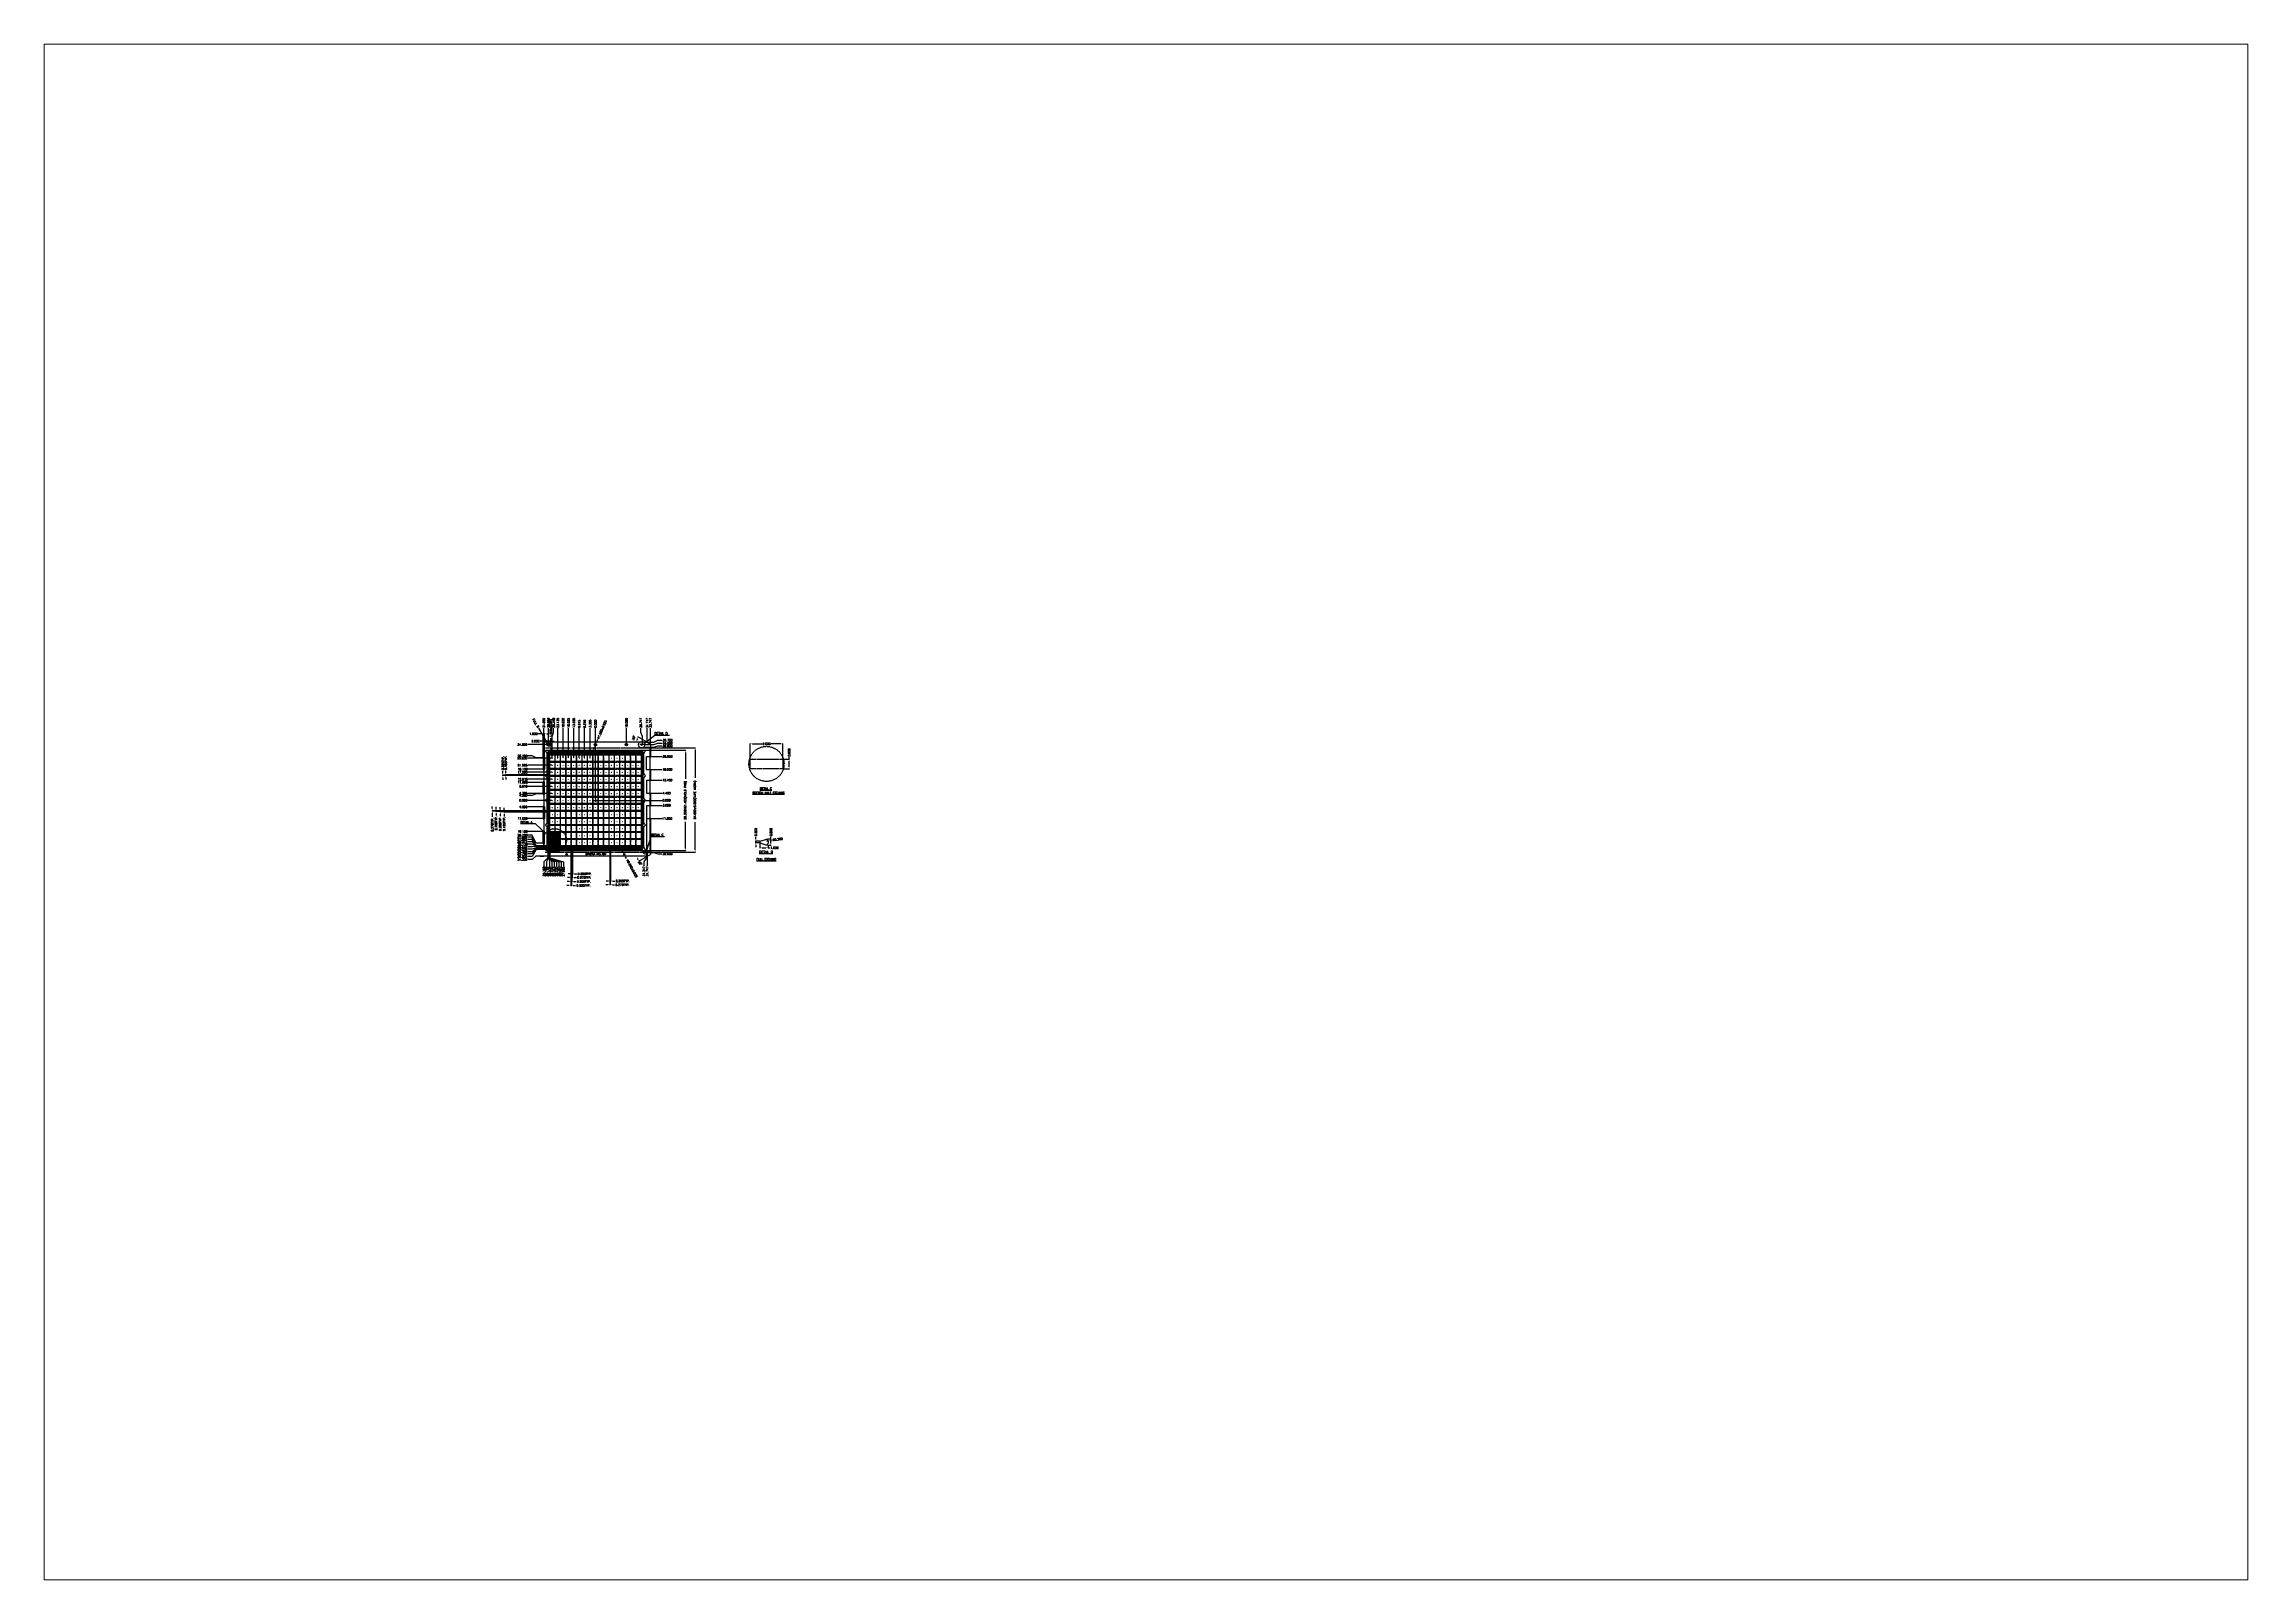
# Paper-space layout '布局2' of a CAD drawing. Header units: millimetres. Extents: x 29 to 258, y 20 to 180.
# The model-space entities are those that its viewports show. They can reach past a viewport. Long polylines and large blocks are cut down to what shows.
import ezdxf
from ezdxf.enums import TextEntityAlignment as Align

# ---------------------------------------------------------------- set-up
doc = ezdxf.new("R2010")
doc.units = ezdxf.units.MM
doc.header["$LTSCALE"] = 0.5
doc.header["$PDMODE"] = 98
for name, pattern in [('CENTER', [50.8, 31.75, -6.35, 6.35, -6.35]), ('HIDDEN', [0.375, 0.25, -0.125]), ('PHANTOM', [2.5, 1.25, -0.25, 0.25, -0.25, 0.25, -0.25])]:
    doc.linetypes.add(name, pattern=pattern)
for name, color, linetype in [('1', 7, 'HIDDEN'), ('1D', 4, 'Continuous'), ('BORDER', 7, 'Continuous'), ('BTM', 7, 'HIDDEN'), ('CEN', 2, 'CENTER'), ('DEF', 5, 'Continuous'), ('DIM', 3, 'Continuous'), ('PKG', 1, 'PHANTOM')]:
    doc.layers.add(name, color=color, linetype=linetype)
doc.layers.add('AM_VIEWS', color=1, linetype='Continuous', lineweight=25, plot=False)
doc.styles.add('ROMANS', font='romans.shx', dxfattribs={"bigfont": 'AllInOneBig.shx'})
doc.styles.add('SIMPLEX', font='simplex.shx', dxfattribs={"bigfont": 'AllInOneBig.shx'})
doc.dimstyles.new('Standard1', dxfattribs={"dimtxt": 0.08, "dimasz": 0.08, "dimexe": 0.015, "dimexo": 0.015, "dimgap": 0.027, "dimtad": 1, "dimdec": 3, "dimlfac": 22.222222, "dimrnd": 0.0005, "dimzin": 1, "dimtxsty": 'SIMPLEX', "dimcen": 0.1905, "dimclrd": 256, "dimclre": 256, "dimclrt": 256, "dimazin": 3, "dimtp": 0.03, "dimtm": 0.05, "dimtfac": 0.8, "dimtdec": 3, "dimtmove": 0, "dimatfit": 3, "dimfxl": 0.05, "dimtzin": 4, "dimlwd": -1, "dimlwe": -1})
doc.dimstyles.new('Standard2', dxfattribs={"dimtxt": 0.08, "dimasz": 0.08, "dimexe": 0.01, "dimexo": 0.01, "dimgap": 0.015, "dimtad": 1, "dimdec": 3, "dimlfac": 16, "dimrnd": 0.0005, "dimzin": 1, "dimtxsty": 'SIMPLEX', "dimcen": 0.01, "dimclrd": 256, "dimclre": 256, "dimclrt": 256, "dimazin": 3, "dimtp": 0.03, "dimtm": 0.05, "dimtfac": 0.8, "dimtdec": 3, "dimtmove": 0, "dimatfit": 3, "dimfxl": 0.05, "dimtzin": 4, "dimlwd": -1, "dimlwe": -1})

# ---------------------------------------------------------------- blocks, each defined once
blk = doc.blocks.new('*U22')
at = {"layer": 'CEN', "ltscale": 0.005}
for p, q in [((-0.003125, 0), (0.003125, 0)), ((0, -0.003125), (0, 0.003125))]:
    blk.add_line(p, q, dxfattribs=at)
at = {"layer": 'PKG', "ltscale": 0.3}
blk.add_lwpolyline([(-0.09375, 0.125), (0.09375, 0.125), (0.09375, -0.125), (-0.09375, -0.125)], close=True, dxfattribs=at)
blk = doc.blocks.new('*U23')
at = {"layer": 'DIM', "color": 0, "linetype": 'ByBlock', "lineweight": -2, "transparency": 16777216}
for p in [(0, 3.229), (0, 2.96), (0, 2.691), (0, 2.422), (0.207, 3.229), (0.207, 2.96), (0.207, 2.691), (0.207, 2.422), (0.413, 3.229), (0.413, 2.96), (0.413, 2.691), (0.413, 2.422), (0.62, 3.229), (0.62, 2.96), (0.62, 2.691), (0.62, 2.422), (0.826, 3.229), (0.826, 2.96), (0.826, 2.691), (0.826, 2.422), (1.033, 3.229), (1.033, 2.96), (1.033, 2.691), (1.033, 2.422), (1.239, 3.229), (1.239, 2.96), (1.239, 2.691), (1.239, 2.422), (1.446, 3.229), (1.446, 2.96), (1.446, 2.691), (1.446, 2.422), (1.653, 3.229), (1.653, 2.96), (1.653, 2.691), (1.653, 2.422), (1.859, 3.229), (1.859, 2.96), (1.859, 2.691), (1.859, 2.422), (2.066, 3.229), (2.066, 2.96), (2.066, 2.691), (2.066, 2.422), (2.272, 3.229), (2.272, 2.96), (2.272, 2.691), (2.272, 2.422), (2.479, 3.229), (2.479, 2.96), (2.479, 2.691), (2.479, 2.422), (2.685, 3.229), (2.685, 2.96), (2.685, 2.691), (2.685, 2.422), (2.892, 3.229), (2.892, 2.96), (2.892, 2.691), (2.892, 2.422), (3.098, 3.229), (3.098, 2.96), (3.098, 2.691), (3.098, 2.422), (3.305, 3.229), (3.305, 2.96), (3.305, 2.691), (3.305, 2.422), (0, 2.152), (0, 1.883), (0, 1.614), (0.207, 2.152), (0.207, 1.883), (0.207, 1.614), (0.413, 2.152), (0.413, 1.883), (0.413, 1.614), (0.62, 2.152), (0.62, 1.883), (0.62, 1.614), (0.826, 2.152), (0.826, 1.883), (0.826, 1.614), (1.033, 2.152), (1.033, 1.883), (1.033, 1.614), (1.239, 2.152), (1.239, 1.883), (1.239, 1.614), (1.446, 2.152), (1.446, 1.883), (1.446, 1.614), (1.653, 2.152), (1.653, 1.883), (1.653, 1.614), (1.859, 2.152), (1.859, 1.883), (1.859, 1.614), (2.066, 2.152), (2.066, 1.883), (2.066, 1.614), (2.272, 2.152), (2.272, 1.883), (2.272, 1.614), (2.479, 2.152), (2.479, 1.883), (2.479, 1.614), (2.685, 2.152), (2.685, 1.883), (2.685, 1.614), (2.892, 2.152), (2.892, 1.883), (2.892, 1.614), (3.098, 2.152), (3.098, 1.883), (3.098, 1.614), (3.305, 2.152), (3.305, 1.883), (3.305, 1.614), (0, 1.345), (0, 1.076), (0, 0.807), (0.207, 1.345), (0.207, 1.076), (0.207, 0.807), (0.413, 1.345), (0.413, 1.076), (0.413, 0.807), (0.62, 1.345), (0.62, 1.076), (0.62, 0.807), (0.826, 1.345), (0.826, 1.076), (0.826, 0.807), (1.033, 1.345), (1.033, 1.076), (1.033, 0.807), (1.239, 1.345), (1.239, 1.076), (1.239, 0.807), (1.446, 1.345), (1.446, 1.076), (1.446, 0.807), (1.653, 1.345), (1.653, 1.076), (1.653, 0.807), (1.859, 1.345), (1.859, 1.076), (1.859, 0.807), (2.066, 1.345), (2.066, 1.076), (2.066, 0.807), (2.272, 1.345), (2.272, 1.076), (2.272, 0.807), (2.479, 1.345), (2.479, 1.076), (2.479, 0.807), (2.685, 1.345), (2.685, 1.076), (2.685, 0.807), (2.892, 1.345), (2.892, 1.076), (2.892, 0.807), (3.098, 1.345), (3.098, 1.076), (3.098, 0.807), (3.305, 1.345), (3.305, 1.076), (3.305, 0.807), (0, 0.538), (0, 0.269), (0, 0), (0.207, 0.538), (0.207, 0.269), (0.207, 0), (0.413, 0.538), (0.413, 0.269), (0.413, 0), (0.62, 0.538), (0.62, 0.269), (0.62, 0), (0.826, 0.538), (0.826, 0.269), (0.826, 0), (1.033, 0.538), (1.033, 0.269), (1.033, 0), (1.239, 0.538), (1.239, 0.269), (1.239, 0), (1.446, 0.538), (1.446, 0.269), (1.446, 0), (1.653, 0.538), (1.653, 0.269), (1.653, 0), (1.859, 0.538), (1.859, 0.269), (1.859, 0), (2.066, 0.538), (2.066, 0.269), (2.066, 0), (2.272, 0.538), (2.272, 0.269), (2.272, 0), (2.479, 0.538), (2.479, 0.269), (2.479, 0), (2.685, 0.538), (2.685, 0.269), (2.685, 0), (2.892, 0.538), (2.892, 0.269), (2.892, 0), (3.098, 0.538), (3.098, 0.269), (3.098, 0), (3.305, 0.538), (3.305, 0.269), (3.305, 0)]:
    blk.add_blockref('*U22', p, dxfattribs=at)
blk = doc.blocks.new('*D39')
at = {"ltscale": 0.1, "transparency": 16777216}
for p, q in [((488.594, 78.189), (488.594, 78.773)), ((488.674, 78.763), (489.043, 78.763)), ((489.763, 78.763), (489.393, 78.763)), ((489.843, 78.189), (489.843, 78.773))]:
    blk.add_line(p, q, dxfattribs=at)
for points in [[(488.674, 78.777), (488.674, 78.75), (488.594, 78.763)], [(489.763, 78.777), (489.763, 78.75), (489.843, 78.763)]]:
    blk.add_solid(points, dxfattribs=at)
at = {"layer": 'Defpoints', "color": 0, "ltscale": 0.1, "transparency": 16777216}
for p in [(489.843, 78.763), (488.594, 78.179), (489.843, 78.179)]:
    blk.add_point(p, dxfattribs=at)
at = {"ltscale": 0.1, "transparency": 16777216, "insert": (489.218, 78.763), "char_height": 0.08, "attachment_point": 5, "style": 'SIMPLEX'}
blk.add_mtext('\\A1;2.000', dxfattribs=at)
blk = doc.blocks.new('*D40')
at = {"transparency": 16777216}
for p, q in [((489.853, 77.804), (490.089, 77.804)), ((489.854, 78.179), (490.089, 78.179)), ((490.079, 78.179), (490.079, 78.259)), ((490.079, 77.884), (490.079, 78.099))]:
    blk.add_line(p, q, dxfattribs=at)
for points in [[(490.066, 78.099), (490.092, 78.099), (490.079, 78.179)], [(490.066, 77.884), (490.092, 77.884), (490.079, 77.804)]]:
    blk.add_solid(points, dxfattribs=at)
at = {"layer": 'Defpoints', "color": 0, "transparency": 16777216}
for p in [(489.843, 77.804), (489.844, 78.179), (490.079, 77.804)]:
    blk.add_point(p, dxfattribs=at)
at = {"transparency": 16777216, "insert": (490.079, 78.434), "char_height": 0.08, "attachment_point": 5, "rotation": 90, "style": 'SIMPLEX'}
blk.add_mtext('\\A1;0.600', dxfattribs=at)
blk = doc.blocks.new('*D94')
at = {"ltscale": 0.1, "transparency": 16777216}
for p, q in [((488.807, 75.113), (488.807, 75.193)), ((488.946, 75.033), (488.792, 75.033)), ((488.946, 74.97), (488.792, 74.97)), ((488.807, 74.97), (488.807, 75.033)), ((488.807, 74.89), (488.807, 74.81))]:
    blk.add_line(p, q, dxfattribs=at)
for points in [[(488.794, 75.113), (488.82, 75.113), (488.807, 75.033)], [(488.794, 74.89), (488.82, 74.89), (488.807, 74.97)]]:
    blk.add_solid(points, dxfattribs=at)
at = {"layer": 'Defpoints', "color": 0, "ltscale": 0.1, "transparency": 16777216}
for p in [(488.807, 75.033), (488.961, 75.033), (488.961, 74.97)]:
    blk.add_point(p, dxfattribs=at)
at = {"ltscale": 0.1, "transparency": 16777216, "insert": (488.807, 75.38), "char_height": 0.08, "attachment_point": 5, "rotation": 90, "style": 'SIMPLEX'}
blk.add_mtext('\\A1;0.200', dxfattribs=at)
blk = doc.blocks.new('*D46')
at = {"linetype": 'ByBlock', "ltscale": 0.1, "transparency": 16777216}
for p, q in [((488.961, 74.96), (488.961, 74.771)), ((489.041, 74.781), (489.193, 74.781)), ((489.273, 74.866), (489.273, 74.771)), ((489.273, 74.781), (489.353, 74.781))]:
    blk.add_line(p, q, dxfattribs=at)
at = {"ltscale": 0.1, "transparency": 16777216}
for points in [[(489.041, 74.794), (489.041, 74.768), (488.961, 74.781)], [(489.193, 74.794), (489.193, 74.768), (489.273, 74.781)]]:
    blk.add_solid(points, dxfattribs=at)
at = {"layer": 'Defpoints', "color": 0, "ltscale": 0.1, "transparency": 16777216}
for p in [(488.961, 74.97), (489.273, 74.876), (489.273, 74.781)]:
    blk.add_point(p, dxfattribs=at)
at = {"ltscale": 0.1, "transparency": 16777216, "insert": (489.521, 74.781), "char_height": 0.08, "attachment_point": 5, "style": 'SIMPLEX'}
blk.add_mtext('\\A1;1.000', dxfattribs=at)
blk = doc.blocks.new('*D47')
at = {"linetype": 'ByBlock', "ltscale": 0.1, "transparency": 16777216}
for p, q in [((489.211, 75.042), (489.273, 75.051)), ((489.431, 75.074), (489.352, 75.063))]:
    blk.add_line(p, q, dxfattribs=at)
at = {"ltscale": 0.1, "transparency": 16777216}
blk.add_solid([(489.35, 75.076), (489.354, 75.05), (489.273, 75.051)], dxfattribs=at)
at = {"layer": 'Defpoints', "color": 0, "ltscale": 0.1, "transparency": 16777216}
for p in [(489.211, 75.042), (489.273, 75.051)]:
    blk.add_point(p, dxfattribs=at)
at = {"ltscale": 0.1, "transparency": 16777216, "insert": (489.644, 75.106), "char_height": 0.08, "attachment_point": 5, "rotation": 8.31019, "style": 'SIMPLEX'}
blk.add_mtext('\\A1;R0.200', dxfattribs=at)
blk = doc.blocks.new('*D48')
at = {"layer": 'Defpoints', "color": 0, "ltscale": 0.1, "transparency": 16777216}
for p in [(482.641, 78.693), (482.678, 78.779)]:
    blk.add_point(p, dxfattribs=at)
at = {"layer": 'DIM', "linetype": 'ByBlock', "ltscale": 0.1, "transparency": 16777216}
for p, q in [((482.609, 78.62), (482.577, 78.547)), ((482.641, 78.693), (482.678, 78.779)), ((482.742, 78.926), (482.71, 78.853))]:
    blk.add_line(p, q, dxfattribs=at)
at = {"layer": 'DIM', "ltscale": 0.1, "transparency": 16777216}
for points in [[(482.597, 78.625), (482.621, 78.615), (482.641, 78.693)], [(482.698, 78.858), (482.722, 78.847), (482.678, 78.779)]]:
    blk.add_solid(points, dxfattribs=at)
at = {"layer": 'DIM', "ltscale": 0.1, "transparency": 16777216, "insert": (482.911, 79.316), "char_height": 0.08, "attachment_point": 5, "rotation": 66.52496, "style": 'SIMPLEX'}
blk.add_mtext('\\A1;∅1.500%%P0.025', dxfattribs=at)
blk = doc.blocks.new('*D49')
at = {"layer": 'Defpoints', "color": 0, "ltscale": 0.1, "transparency": 16777216}
for p in [(480.536, 74.455), (484.269, 74.389), (484.644, 74.455), (484.644, 74.455), (484.769, 74.527)]:
    blk.add_point(p, dxfattribs=at)
at = {"layer": 'DIM', "linetype": 'ByBlock', "ltscale": 0.1, "transparency": 16777216}
blk.add_line((484.635, 74.45), (484.306, 74.26), dxfattribs=at)
blk.add_arc((484.644, 74.455), 0.38, 192.0721, 197.9279, dxfattribs=at)
at = {"layer": 'DIM', "ltscale": 0.1, "transparency": 16777216}
for points in [[(484.258, 74.374), (484.285, 74.377), (484.263, 74.455)], [(484.294, 74.343), (484.27, 74.333), (484.314, 74.265)]]:
    blk.add_solid(points, dxfattribs=at)
at = {"layer": 'DIM', "ltscale": 0.1, "transparency": 16777216, "insert": (484.369, 74.192), "char_height": 0.08, "attachment_point": 5, "rotation": 313.85949, "style": 'SIMPLEX'}
blk.add_mtext('\\A1;30°', dxfattribs=at)
blk = doc.blocks.new('*D50')
at = {"linetype": 'ByBlock', "ltscale": 0.1, "transparency": 16777216}
blk.add_line((484.635, 78.835), (484.284, 79.038), dxfattribs=at)
blk.add_arc((484.644, 78.83), 0.406, 161.30702, 168.68655, dxfattribs=at)
at = {"ltscale": 0.1, "transparency": 16777216}
for points in [[(484.259, 78.908), (484.232, 78.911), (484.238, 78.83)], [(484.247, 78.966), (484.271, 78.955), (484.292, 79.033)]]:
    blk.add_solid(points, dxfattribs=at)
at = {"layer": 'Defpoints', "color": 0, "ltscale": 0.1, "transparency": 16777216}
for p in [(480.687, 78.83), (484.244, 78.901), (484.644, 78.83), (484.644, 78.83), (484.769, 78.758)]:
    blk.add_point(p, dxfattribs=at)
at = {"ltscale": 0.1, "transparency": 16777216, "insert": (484.123, 78.994), "char_height": 0.08, "attachment_point": 5, "rotation": 72.57386, "style": 'SIMPLEX'}
blk.add_mtext('\\A1;30°', dxfattribs=at)
blk = doc.blocks.new('*D51')
at = {"layer": 'Defpoints', "color": 0, "ltscale": 0.1, "transparency": 16777216}
for p in [(483.749, 74.555), (483.776, 74.505)]:
    blk.add_point(p, dxfattribs=at)
at = {"layer": 'DIM', "linetype": 'ByBlock', "ltscale": 0.1, "transparency": 16777216}
for p, q in [((483.711, 74.625), (483.672, 74.695)), ((483.749, 74.555), (483.776, 74.505)), ((483.853, 74.365), (483.814, 74.435))]:
    blk.add_line(p, q, dxfattribs=at)
at = {"layer": 'DIM', "ltscale": 0.1, "transparency": 16777216}
for points in [[(483.723, 74.631), (483.699, 74.619), (483.749, 74.555)], [(483.826, 74.442), (483.803, 74.429), (483.776, 74.505)]]:
    blk.add_solid(points, dxfattribs=at)
at = {"layer": 'DIM', "ltscale": 0.1, "transparency": 16777216, "insert": (484.06, 73.986), "char_height": 0.08, "attachment_point": 5, "rotation": 298.6422, "style": 'SIMPLEX'}
blk.add_mtext('\\A1;∅0.900%%P0.025', dxfattribs=at)
blk = doc.blocks.new('*D52')
at = {"layer": 'Defpoints', "color": 0, "ltscale": 0.1, "transparency": 16777216}
for p in [(484.544, 78.518), (486.111, 78.518), (484.544, 74.68)]:
    blk.add_point(p, dxfattribs=at)
at = {"layer": 'DIM', "linetype": 'ByBlock', "ltscale": 0.1, "transparency": 16777216}
for p, q in [((484.554, 78.518), (486.121, 78.518)), ((486.111, 78.438), (486.111, 77.42)), ((486.111, 74.76), (486.111, 75.778)), ((484.554, 74.68), (486.121, 74.68))]:
    blk.add_line(p, q, dxfattribs=at)
at = {"layer": 'DIM', "ltscale": 0.1, "transparency": 16777216}
for points in [[(486.098, 78.438), (486.124, 78.438), (486.111, 78.518)], [(486.098, 74.76), (486.124, 74.76), (486.111, 74.68)]]:
    blk.add_solid(points, dxfattribs=at)
at = {"layer": 'DIM', "ltscale": 0.1, "transparency": 16777216, "insert": (486.111, 76.599), "char_height": 0.08, "attachment_point": 5, "rotation": 90, "style": 'SIMPLEX'}
blk.add_mtext('\\A1;59.300X61.400(MOLD PKG)', dxfattribs=at)
blk = doc.blocks.new('*D53')
at = {"linetype": 'ByBlock', "ltscale": 0.1, "transparency": 16777216}
for p, q in [((489.385, 75.126), (489.385, 75.206)), ((489.283, 75.126), (489.395, 75.126)), ((489.283, 74.876), (489.395, 74.876)), ((489.385, 74.956), (489.385, 75.046))]:
    blk.add_line(p, q, dxfattribs=at)
at = {"ltscale": 0.1, "transparency": 16777216}
for points in [[(489.371, 75.046), (489.398, 75.046), (489.385, 75.126)], [(489.371, 74.956), (489.398, 74.956), (489.385, 74.876)]]:
    blk.add_solid(points, dxfattribs=at)
at = {"layer": 'Defpoints', "color": 0, "ltscale": 0.1, "transparency": 16777216}
for p in [(489.273, 75.126), (489.273, 74.876), (489.385, 75.126)]:
    blk.add_point(p, dxfattribs=at)
at = {"ltscale": 0.1, "transparency": 16777216, "insert": (489.385, 75.381), "char_height": 0.08, "attachment_point": 5, "rotation": 90, "style": 'SIMPLEX'}
blk.add_mtext('\\A1;0.800', dxfattribs=at)
blk = doc.blocks.new('*D54')
at = {"layer": 'Defpoints', "color": 0, "ltscale": 0.1, "transparency": 16777216}
for p in [(480.713, 79.147), (480.65, 78.233), (480.713, 78.233)]:
    blk.add_point(p, dxfattribs=at)
at = {"layer": 'DIM', "ltscale": 0.1, "transparency": 16777216}
for p, q in [((480.57, 79.147), (480.452, 79.147)), ((480.65, 78.243), (480.65, 79.157)), ((480.713, 79.147), (480.65, 79.147)), ((480.713, 78.243), (480.713, 79.157)), ((480.793, 79.147), (480.873, 79.147))]:
    blk.add_line(p, q, dxfattribs=at)
for points in [[(480.57, 79.16), (480.57, 79.134), (480.65, 79.147)], [(480.793, 79.16), (480.793, 79.134), (480.713, 79.147)]]:
    blk.add_solid(points, dxfattribs=at)
at = {"layer": 'DIM', "ltscale": 0.1, "transparency": 16777216, "insert": (480.285, 79.147), "char_height": 0.08, "attachment_point": 5, "style": 'SIMPLEX'}
blk.add_mtext('\\A1;1.000', dxfattribs=at)
blk = doc.blocks.new('*D24')
at = {"layer": 'Defpoints', "color": 0, "ltscale": 0.1, "transparency": 16777216}
for p in [(482.718, 76.599), (482.718, 76.599), (485.211, 76.599)]:
    blk.add_point(p, dxfattribs=at)
at = {"layer": 'DIM', "ltscale": 0.1, "transparency": 16777216}
blk.add_line((482.728, 76.599), (485.211, 76.599), dxfattribs=at)
at = {"layer": 'DIM', "ltscale": 0.1, "transparency": 16777216, "insert": (485.386, 76.599), "char_height": 0.08, "attachment_point": 5, "style": 'SIMPLEX'}
blk.add_mtext('\\A1;0.000', dxfattribs=at)
blk = doc.blocks.new('*D55')
at = {"layer": 'Defpoints', "color": 0, "ltscale": 0.1, "transparency": 16777216}
for p in [(484.769, 78.283), (485.211, 78.283), (482.66, 76.599)]:
    blk.add_point(p, dxfattribs=at)
at = {"layer": 'DIM', "ltscale": 0.1, "transparency": 16777216}
blk.add_line((484.779, 78.283), (485.211, 78.283), dxfattribs=at)
at = {"layer": 'DIM', "ltscale": 0.1, "transparency": 16777216, "insert": (485.424, 78.283), "char_height": 0.08, "attachment_point": 5, "style": 'SIMPLEX'}
blk.add_mtext('\\A1;26.950', dxfattribs=at)
blk = doc.blocks.new('*D56')
at = {"layer": 'Defpoints', "color": 0, "ltscale": 0.1, "transparency": 16777216}
for p in [(484.769, 77.783), (485.211, 77.783), (482.66, 76.599)]:
    blk.add_point(p, dxfattribs=at)
at = {"layer": 'DIM', "ltscale": 0.1, "transparency": 16777216}
blk.add_line((484.779, 77.783), (485.211, 77.783), dxfattribs=at)
at = {"layer": 'DIM', "ltscale": 0.1, "transparency": 16777216, "insert": (485.417, 77.783), "char_height": 0.08, "attachment_point": 5, "style": 'SIMPLEX'}
blk.add_mtext('\\A1;18.950', dxfattribs=at)
blk = doc.blocks.new('*D57')
at = {"layer": 'Defpoints', "color": 0, "ltscale": 0.1, "transparency": 16777216}
for p in [(484.769, 77.377), (485.211, 77.377), (482.66, 76.599)]:
    blk.add_point(p, dxfattribs=at)
at = {"layer": 'DIM', "ltscale": 0.1, "transparency": 16777216}
blk.add_line((484.779, 77.377), (485.211, 77.377), dxfattribs=at)
at = {"layer": 'DIM', "ltscale": 0.1, "transparency": 16777216, "insert": (485.417, 77.377), "char_height": 0.08, "attachment_point": 5, "style": 'SIMPLEX'}
blk.add_mtext('\\A1;12.450', dxfattribs=at)
blk = doc.blocks.new('*D58')
at = {"layer": 'Defpoints', "color": 0, "ltscale": 0.1, "transparency": 16777216}
for p in [(484.769, 76.877), (485.211, 76.877), (482.66, 76.599)]:
    blk.add_point(p, dxfattribs=at)
at = {"layer": 'DIM', "ltscale": 0.1, "transparency": 16777216}
blk.add_line((484.779, 76.877), (485.211, 76.877), dxfattribs=at)
at = {"layer": 'DIM', "ltscale": 0.1, "transparency": 16777216, "insert": (485.386, 76.877), "char_height": 0.08, "attachment_point": 5, "style": 'SIMPLEX'}
blk.add_mtext('\\A1;4.450', dxfattribs=at)
blk = doc.blocks.new('*D59')
at = {"layer": 'Defpoints', "color": 0, "ltscale": 0.1, "transparency": 16777216}
for p in [(482.66, 76.599), (484.769, 75.908), (485.211, 75.908)]:
    blk.add_point(p, dxfattribs=at)
at = {"layer": 'DIM', "ltscale": 0.1, "transparency": 16777216}
blk.add_line((484.779, 75.908), (485.211, 75.908), dxfattribs=at)
at = {"layer": 'DIM', "ltscale": 0.1, "transparency": 16777216, "insert": (485.409, 75.908), "char_height": 0.08, "attachment_point": 5, "style": 'SIMPLEX'}
blk.add_mtext('\\A1;11.050', dxfattribs=at)
blk = doc.blocks.new('*D60')
at = {"layer": 'Defpoints', "color": 0, "ltscale": 0.1, "transparency": 16777216}
for p in [(482.66, 76.599), (484.769, 76.408), (485.211, 76.408)]:
    blk.add_point(p, dxfattribs=at)
at = {"layer": 'DIM', "ltscale": 0.1, "transparency": 16777216}
blk.add_line((484.779, 76.408), (485.211, 76.408), dxfattribs=at)
at = {"layer": 'DIM', "ltscale": 0.1, "transparency": 16777216, "insert": (485.386, 76.408), "char_height": 0.08, "attachment_point": 5, "style": 'SIMPLEX'}
blk.add_mtext('\\A1;3.050', dxfattribs=at)
blk = doc.blocks.new('*D61')
at = {"layer": 'Defpoints', "color": 0, "ltscale": 0.1, "transparency": 16777216}
for p in [(484.644, 78.83), (485.211, 78.906), (482.66, 76.599)]:
    blk.add_point(p, dxfattribs=at)
at = {"layer": 'DIM', "ltscale": 0.1, "transparency": 16777216}
for p, q in [((484.654, 78.83), (484.891, 78.83)), ((484.891, 78.83), (485.051, 78.906)), ((485.051, 78.906), (485.211, 78.906))]:
    blk.add_line(p, q, dxfattribs=at)
at = {"layer": 'DIM', "ltscale": 0.1, "transparency": 16777216, "insert": (485.424, 78.906), "char_height": 0.08, "attachment_point": 5, "style": 'SIMPLEX'}
blk.add_mtext('\\A1;35.700', dxfattribs=at)
blk = doc.blocks.new('*D62')
at = {"layer": 'Defpoints', "color": 0, "ltscale": 0.1, "transparency": 16777216}
for p in [(484.512, 78.736), (485.211, 78.796), (482.66, 76.599)]:
    blk.add_point(p, dxfattribs=at)
at = {"layer": 'DIM', "ltscale": 0.1, "transparency": 16777216}
for p, q in [((484.522, 78.736), (484.891, 78.736)), ((484.891, 78.736), (485.051, 78.796)), ((485.051, 78.796), (485.211, 78.796))]:
    blk.add_line(p, q, dxfattribs=at)
at = {"layer": 'DIM', "ltscale": 0.1, "transparency": 16777216, "insert": (485.424, 78.796), "char_height": 0.08, "attachment_point": 5, "style": 'SIMPLEX'}
blk.add_mtext('\\A1;34.200', dxfattribs=at)
blk = doc.blocks.new('*D63')
at = {"layer": 'Defpoints', "color": 0, "ltscale": 0.1, "transparency": 16777216}
for p in [(484.644, 78.636), (485.211, 78.686), (482.66, 76.599)]:
    blk.add_point(p, dxfattribs=at)
at = {"layer": 'DIM', "ltscale": 0.1, "transparency": 16777216}
for p, q in [((484.654, 78.636), (484.891, 78.636)), ((484.891, 78.636), (485.051, 78.686)), ((485.051, 78.686), (485.211, 78.686))]:
    blk.add_line(p, q, dxfattribs=at)
at = {"layer": 'DIM', "ltscale": 0.1, "transparency": 16777216, "insert": (485.424, 78.686), "char_height": 0.08, "attachment_point": 5, "style": 'SIMPLEX'}
blk.add_mtext('\\A1;32.600', dxfattribs=at)
blk = doc.blocks.new('*D64')
at = {"layer": 'Defpoints', "color": 0, "ltscale": 0.1, "transparency": 16777216}
for p in [(482.66, 76.599), (484.644, 74.599), (485.211, 74.549)]:
    blk.add_point(p, dxfattribs=at)
at = {"layer": 'DIM', "ltscale": 0.1, "transparency": 16777216}
for p, q in [((484.654, 74.599), (484.891, 74.599)), ((484.891, 74.599), (485.051, 74.549)), ((485.051, 74.549), (485.211, 74.549))]:
    blk.add_line(p, q, dxfattribs=at)
at = {"layer": 'DIM', "ltscale": 0.1, "transparency": 16777216, "insert": (485.424, 74.549), "char_height": 0.08, "attachment_point": 5, "style": 'SIMPLEX'}
blk.add_mtext('\\A1;32.000', dxfattribs=at)
blk = doc.blocks.new('*D65')
at = {"layer": 'Defpoints', "color": 0, "ltscale": 0.1, "transparency": 16777216}
for p in [(484.769, 79.362), (484.769, 78.758), (482.66, 76.599)]:
    blk.add_point(p, dxfattribs=at)
at = {"layer": 'DIM', "ltscale": 0.1, "transparency": 16777216}
blk.add_line((484.769, 78.768), (484.769, 79.362), dxfattribs=at)
at = {"layer": 'DIM', "ltscale": 0.1, "transparency": 16777216, "insert": (484.769, 79.575), "char_height": 0.08, "attachment_point": 5, "rotation": 90, "style": 'SIMPLEX'}
blk.add_mtext('\\A1;33.747', dxfattribs=at)
blk = doc.blocks.new('*D66')
at = {"layer": 'Defpoints', "color": 0, "ltscale": 0.1, "transparency": 16777216}
for p in [(484.644, 79.362), (484.644, 78.83), (482.66, 76.599)]:
    blk.add_point(p, dxfattribs=at)
at = {"layer": 'DIM', "ltscale": 0.1, "transparency": 16777216}
blk.add_line((484.644, 78.84), (484.644, 79.362), dxfattribs=at)
at = {"layer": 'DIM', "ltscale": 0.1, "transparency": 16777216, "insert": (484.644, 79.567), "char_height": 0.08, "attachment_point": 5, "rotation": 90, "style": 'SIMPLEX'}
blk.add_mtext('\\A1;31.747', dxfattribs=at)
blk = doc.blocks.new('*D67')
at = {"layer": 'Defpoints', "color": 0, "ltscale": 0.1, "transparency": 16777216}
for p in [(484.396, 79.362), (484.456, 78.745), (482.66, 76.599)]:
    blk.add_point(p, dxfattribs=at)
at = {"layer": 'DIM', "ltscale": 0.1, "transparency": 16777216}
for p, q in [((484.396, 79.202), (484.396, 79.362)), ((484.456, 79.042), (484.396, 79.202)), ((484.456, 78.755), (484.456, 79.042))]:
    blk.add_line(p, q, dxfattribs=at)
at = {"layer": 'DIM', "ltscale": 0.1, "transparency": 16777216, "insert": (484.396, 79.575), "char_height": 0.08, "attachment_point": 5, "rotation": 90, "style": 'SIMPLEX'}
blk.add_mtext('\\A1;28.747', dxfattribs=at)
blk = doc.blocks.new('*D68')
at = {"layer": 'Defpoints', "color": 0, "ltscale": 0.1, "transparency": 16777216}
for p in [(483.847, 79.362), (483.847, 78.736), (482.66, 76.599)]:
    blk.add_point(p, dxfattribs=at)
at = {"layer": 'DIM', "ltscale": 0.1, "transparency": 16777216}
blk.add_line((483.847, 78.746), (483.847, 79.362), dxfattribs=at)
at = {"layer": 'DIM', "ltscale": 0.1, "transparency": 16777216, "insert": (483.847, 79.567), "char_height": 0.08, "attachment_point": 5, "rotation": 90, "style": 'SIMPLEX'}
blk.add_mtext('\\A1;19.000', dxfattribs=at)
blk = doc.blocks.new('*D69')
at = {"layer": 'Defpoints', "color": 0, "ltscale": 0.1, "transparency": 16777216}
for p in [(480.856, 79.362), (480.856, 78.736), (482.66, 76.599)]:
    blk.add_point(p, dxfattribs=at)
at = {"layer": 'DIM', "ltscale": 0.1, "transparency": 16777216}
blk.add_line((480.856, 78.746), (480.856, 79.362), dxfattribs=at)
at = {"layer": 'DIM', "ltscale": 0.1, "transparency": 16777216, "insert": (480.856, 79.575), "char_height": 0.08, "attachment_point": 5, "rotation": 90, "style": 'SIMPLEX'}
blk.add_mtext('\\A1;28.850', dxfattribs=at)
blk = doc.blocks.new('*D70')
at = {"layer": 'Defpoints', "color": 0, "ltscale": 0.1, "transparency": 16777216}
for p in [(480.681, 79.362), (480.681, 78.233), (482.66, 76.599)]:
    blk.add_point(p, dxfattribs=at)
at = {"layer": 'DIM', "ltscale": 0.1, "transparency": 16777216}
blk.add_line((480.681, 78.243), (480.681, 79.362), dxfattribs=at)
at = {"layer": 'DIM', "ltscale": 0.1, "transparency": 16777216, "insert": (480.681, 79.567), "char_height": 0.08, "attachment_point": 5, "rotation": 90, "style": 'SIMPLEX'}
blk.add_mtext('\\A1;31.650', dxfattribs=at)
blk = doc.blocks.new('*D71')
at = {"layer": 'Defpoints', "color": 0, "ltscale": 0.1, "transparency": 16777216}
for p in [(480.069, 78.736), (480.856, 78.736), (482.66, 76.599)]:
    blk.add_point(p, dxfattribs=at)
at = {"layer": 'DIM', "ltscale": 0.1, "transparency": 16777216}
blk.add_line((480.846, 78.736), (480.069, 78.736), dxfattribs=at)
at = {"layer": 'DIM', "ltscale": 0.1, "transparency": 16777216, "insert": (479.855, 78.736), "char_height": 0.08, "attachment_point": 5, "style": 'SIMPLEX'}
blk.add_mtext('\\A1;34.200', dxfattribs=at)
blk = doc.blocks.new('*D72')
at = {"layer": 'Defpoints', "color": 0, "ltscale": 0.1, "transparency": 16777216}
for p in [(480.069, 77.796), (480.681, 77.796), (482.66, 76.599)]:
    blk.add_point(p, dxfattribs=at)
at = {"layer": 'DIM', "ltscale": 0.1, "transparency": 16777216}
blk.add_line((480.671, 77.796), (480.069, 77.796), dxfattribs=at)
at = {"layer": 'DIM', "ltscale": 0.1, "transparency": 16777216, "insert": (479.871, 77.796), "char_height": 0.08, "attachment_point": 5, "style": 'SIMPLEX'}
blk.add_mtext('\\A1;19.150', dxfattribs=at)
blk = doc.blocks.new('*D73')
at = {"layer": 'Defpoints', "color": 0, "ltscale": 0.1, "transparency": 16777216}
for p in [(480.069, 78.3), (480.681, 78.233), (482.66, 76.599)]:
    blk.add_point(p, dxfattribs=at)
at = {"layer": 'DIM', "ltscale": 0.1, "transparency": 16777216}
for p, q in [((480.229, 78.3), (480.069, 78.3)), ((480.389, 78.233), (480.229, 78.3)), ((480.671, 78.233), (480.389, 78.233))]:
    blk.add_line(p, q, dxfattribs=at)
at = {"layer": 'DIM', "ltscale": 0.1, "transparency": 16777216, "insert": (479.863, 78.3), "char_height": 0.08, "attachment_point": 5, "style": 'SIMPLEX'}
blk.add_mtext('\\A1;26.150', dxfattribs=at)
blk = doc.blocks.new('*D74')
at = {"layer": 'Defpoints', "color": 0, "ltscale": 0.1, "transparency": 16777216}
for p in [(480.069, 76.346), (480.681, 76.346), (482.66, 76.599)]:
    blk.add_point(p, dxfattribs=at)
at = {"layer": 'DIM', "ltscale": 0.1, "transparency": 16777216}
blk.add_line((480.671, 76.346), (480.069, 76.346), dxfattribs=at)
at = {"layer": 'DIM', "ltscale": 0.1, "transparency": 16777216, "insert": (479.894, 76.346), "char_height": 0.08, "attachment_point": 5, "style": 'SIMPLEX'}
blk.add_mtext('\\A1;4.050', dxfattribs=at)
blk = doc.blocks.new('*D75')
at = {"layer": 'Defpoints', "color": 0, "ltscale": 0.1, "transparency": 16777216}
for p in [(482.66, 76.599), (480.069, 75.908), (480.681, 75.908)]:
    blk.add_point(p, dxfattribs=at)
at = {"layer": 'DIM', "ltscale": 0.1, "transparency": 16777216}
blk.add_line((480.671, 75.908), (480.069, 75.908), dxfattribs=at)
at = {"layer": 'DIM', "ltscale": 0.1, "transparency": 16777216, "insert": (479.871, 75.908), "char_height": 0.08, "attachment_point": 5, "style": 'SIMPLEX'}
blk.add_mtext('\\A1;11.050', dxfattribs=at)
blk = doc.blocks.new('*D76')
at = {"layer": 'Defpoints', "color": 0, "ltscale": 0.1, "transparency": 16777216}
for p in [(482.66, 76.599), (480.069, 75.402), (480.681, 75.402)]:
    blk.add_point(p, dxfattribs=at)
at = {"layer": 'DIM', "ltscale": 0.1, "transparency": 16777216}
blk.add_line((480.671, 75.402), (480.069, 75.402), dxfattribs=at)
at = {"layer": 'DIM', "ltscale": 0.1, "transparency": 16777216, "insert": (479.871, 75.402), "char_height": 0.08, "attachment_point": 5, "style": 'SIMPLEX'}
blk.add_mtext('\\A1;19.150', dxfattribs=at)
blk = doc.blocks.new('*D77')
at = {"layer": 'Defpoints', "color": 0, "ltscale": 0.1, "transparency": 16777216}
for p in [(482.66, 76.599), (480.069, 75.27), (480.681, 74.965)]:
    blk.add_point(p, dxfattribs=at)
at = {"layer": 'DIM', "ltscale": 0.1, "transparency": 16777216}
for p, q in [((480.229, 75.27), (480.069, 75.27)), ((480.389, 74.965), (480.229, 75.27)), ((480.671, 74.965), (480.389, 74.965))]:
    blk.add_line(p, q, dxfattribs=at)
at = {"layer": 'DIM', "ltscale": 0.1, "transparency": 16777216, "insert": (479.863, 75.27), "char_height": 0.08, "attachment_point": 5, "style": 'SIMPLEX'}
blk.add_mtext('\\A1;26.150', dxfattribs=at)
blk = doc.blocks.new('*D78')
at = {"layer": 'Defpoints', "color": 0, "ltscale": 0.1, "transparency": 16777216}
for p in [(482.66, 76.599), (480.069, 75.008), (480.876, 74.844)]:
    blk.add_point(p, dxfattribs=at)
at = {"layer": 'DIM', "ltscale": 0.1, "transparency": 16777216}
for p, q in [((480.229, 75.008), (480.069, 75.008)), ((480.389, 74.844), (480.229, 75.008)), ((480.866, 74.844), (480.389, 74.844))]:
    blk.add_line(p, q, dxfattribs=at)
at = {"layer": 'DIM', "ltscale": 0.1, "transparency": 16777216, "insert": (479.855, 75.008), "char_height": 0.08, "attachment_point": 5, "style": 'SIMPLEX'}
blk.add_mtext('\\A1;28.073', dxfattribs=at)
blk = doc.blocks.new('*D79')
at = {"layer": 'Defpoints', "color": 0, "ltscale": 0.1, "transparency": 16777216}
for p in [(482.66, 76.599), (480.069, 74.914), (480.846, 74.842)]:
    blk.add_point(p, dxfattribs=at)
at = {"layer": 'DIM', "ltscale": 0.1, "transparency": 16777216}
for p, q in [((480.229, 74.914), (480.069, 74.914)), ((480.389, 74.842), (480.229, 74.914)), ((480.836, 74.842), (480.389, 74.842))]:
    blk.add_line(p, q, dxfattribs=at)
at = {"layer": 'DIM', "ltscale": 0.1, "transparency": 16777216, "insert": (479.871, 74.914), "char_height": 0.08, "attachment_point": 5, "style": 'SIMPLEX'}
blk.add_mtext('\\A1;28.118', dxfattribs=at)
blk = doc.blocks.new('*D80')
at = {"layer": 'Defpoints', "color": 0, "ltscale": 0.1, "transparency": 16777216}
for p in [(482.66, 76.599), (480.069, 74.632), (480.838, 74.766)]:
    blk.add_point(p, dxfattribs=at)
at = {"layer": 'DIM', "ltscale": 0.1, "transparency": 16777216}
for p, q in [((480.229, 74.632), (480.069, 74.632)), ((480.389, 74.766), (480.229, 74.632)), ((480.828, 74.766), (480.389, 74.766))]:
    blk.add_line(p, q, dxfattribs=at)
at = {"layer": 'DIM', "ltscale": 0.1, "transparency": 16777216, "insert": (479.855, 74.632), "char_height": 0.08, "attachment_point": 5, "style": 'SIMPLEX'}
blk.add_mtext('\\A1;29.328', dxfattribs=at)
blk = doc.blocks.new('*D81')
at = {"layer": 'Defpoints', "color": 0, "ltscale": 0.1, "transparency": 16777216}
for p in [(482.66, 76.599), (480.069, 74.443), (480.86, 74.711)]:
    blk.add_point(p, dxfattribs=at)
at = {"layer": 'DIM', "ltscale": 0.1, "transparency": 16777216}
for p, q in [((480.229, 74.443), (480.069, 74.443)), ((480.389, 74.711), (480.229, 74.443)), ((480.85, 74.711), (480.389, 74.711))]:
    blk.add_line(p, q, dxfattribs=at)
at = {"layer": 'DIM', "ltscale": 0.1, "transparency": 16777216, "insert": (479.855, 74.443), "char_height": 0.08, "attachment_point": 5, "style": 'SIMPLEX'}
blk.add_mtext('\\A1;30.200', dxfattribs=at)
blk = doc.blocks.new('*D82')
at = {"layer": 'Defpoints', "color": 0, "ltscale": 0.1, "transparency": 16777216}
for p in [(482.66, 76.599), (480.069, 74.732), (480.838, 74.782)]:
    blk.add_point(p, dxfattribs=at)
at = {"layer": 'DIM', "ltscale": 0.1, "transparency": 16777216}
for p, q in [((480.229, 74.732), (480.069, 74.732)), ((480.389, 74.782), (480.229, 74.732)), ((480.828, 74.782), (480.389, 74.782))]:
    blk.add_line(p, q, dxfattribs=at)
at = {"layer": 'DIM', "ltscale": 0.1, "transparency": 16777216, "insert": (479.855, 74.732), "char_height": 0.08, "attachment_point": 5, "style": 'SIMPLEX'}
blk.add_mtext('\\A1;29.078', dxfattribs=at)
blk = doc.blocks.new('*D83')
at = {"layer": 'Defpoints', "color": 0, "ltscale": 0.1, "transparency": 16777216}
for p in [(482.66, 76.599), (480.069, 74.823), (480.898, 74.834)]:
    blk.add_point(p, dxfattribs=at)
at = {"layer": 'DIM', "ltscale": 0.1, "transparency": 16777216}
for p, q in [((480.229, 74.823), (480.069, 74.823)), ((480.389, 74.834), (480.229, 74.823)), ((480.888, 74.834), (480.389, 74.834))]:
    blk.add_line(p, q, dxfattribs=at)
at = {"layer": 'DIM', "ltscale": 0.1, "transparency": 16777216, "insert": (479.855, 74.823), "char_height": 0.08, "attachment_point": 5, "style": 'SIMPLEX'}
blk.add_mtext('\\A1;28.233', dxfattribs=at)
blk = doc.blocks.new('*D84')
at = {"layer": 'Defpoints', "color": 0, "ltscale": 0.1, "transparency": 16777216}
for p in [(482.66, 76.599), (480.069, 74.546), (480.838, 74.739)]:
    blk.add_point(p, dxfattribs=at)
at = {"layer": 'DIM', "ltscale": 0.1, "transparency": 16777216}
for p, q in [((480.229, 74.546), (480.069, 74.546)), ((480.389, 74.739), (480.229, 74.546)), ((480.828, 74.739), (480.389, 74.739))]:
    blk.add_line(p, q, dxfattribs=at)
at = {"layer": 'DIM', "ltscale": 0.1, "transparency": 16777216, "insert": (479.857, 74.546), "char_height": 0.08, "attachment_point": 5, "style": 'SIMPLEX'}
blk.add_mtext('\\A1;29.759', dxfattribs=at)
blk = doc.blocks.new('*D25')
at = {"layer": 'Defpoints', "color": 0, "ltscale": 0.1, "transparency": 16777216}
for p in [(482.66, 76.599), (480.838, 74.739), (480.687, 74.082)]:
    blk.add_point(p, dxfattribs=at)
at = {"layer": 'DIM', "ltscale": 0.1, "transparency": 16777216}
for p, q in [((480.838, 74.402), (480.687, 74.242)), ((480.838, 74.729), (480.838, 74.402)), ((480.687, 74.242), (480.687, 74.082))]:
    blk.add_line(p, q, dxfattribs=at)
at = {"layer": 'DIM', "ltscale": 0.1, "transparency": 16777216, "insert": (480.687, 73.877), "char_height": 0.08, "attachment_point": 5, "rotation": 90, "style": 'SIMPLEX'}
blk.add_mtext('\\A1;29.150', dxfattribs=at)
blk = doc.blocks.new('*D26')
at = {"layer": 'Defpoints', "color": 0, "ltscale": 0.1, "transparency": 16777216}
for p in [(482.66, 76.599), (480.86, 74.711), (480.782, 74.082)]:
    blk.add_point(p, dxfattribs=at)
at = {"layer": 'DIM', "ltscale": 0.1, "transparency": 16777216}
for p, q in [((480.86, 74.402), (480.782, 74.242)), ((480.86, 74.701), (480.86, 74.402)), ((480.782, 74.242), (480.782, 74.082))]:
    blk.add_line(p, q, dxfattribs=at)
at = {"layer": 'DIM', "ltscale": 0.1, "transparency": 16777216, "insert": (480.782, 73.869), "char_height": 0.08, "attachment_point": 5, "rotation": 90, "style": 'SIMPLEX'}
blk.add_mtext('\\A1;28.788', dxfattribs=at)
blk = doc.blocks.new('*D27')
at = {"layer": 'Defpoints', "color": 0, "ltscale": 0.1, "transparency": 16777216}
for p in [(482.66, 76.599), (480.876, 74.782), (480.895, 74.082)]:
    blk.add_point(p, dxfattribs=at)
at = {"layer": 'DIM', "ltscale": 0.1, "transparency": 16777216}
for p, q in [((480.876, 74.772), (480.876, 74.402)), ((480.876, 74.402), (480.895, 74.242)), ((480.895, 74.242), (480.895, 74.082))]:
    blk.add_line(p, q, dxfattribs=at)
at = {"layer": 'DIM', "ltscale": 0.1, "transparency": 16777216, "insert": (480.895, 73.869), "char_height": 0.08, "attachment_point": 5, "rotation": 90, "style": 'SIMPLEX'}
blk.add_mtext('\\A1;28.538', dxfattribs=at)
blk = doc.blocks.new('*D28')
at = {"layer": 'Defpoints', "color": 0, "ltscale": 0.1, "transparency": 16777216}
for p in [(482.66, 76.599), (480.883, 74.711), (480.989, 74.082)]:
    blk.add_point(p, dxfattribs=at)
at = {"layer": 'DIM', "ltscale": 0.1, "transparency": 16777216}
for p, q in [((480.883, 74.701), (480.883, 74.402)), ((480.883, 74.402), (480.989, 74.242)), ((480.989, 74.242), (480.989, 74.082))]:
    blk.add_line(p, q, dxfattribs=at)
at = {"layer": 'DIM', "ltscale": 0.1, "transparency": 16777216, "insert": (480.989, 73.869), "char_height": 0.08, "attachment_point": 5, "rotation": 90, "style": 'SIMPLEX'}
blk.add_mtext('\\A1;28.420', dxfattribs=at)
blk = doc.blocks.new('*D29')
at = {"layer": 'Defpoints', "color": 0, "ltscale": 0.1, "transparency": 16777216}
for p in [(482.66, 76.599), (480.888, 74.844), (481.073, 74.082)]:
    blk.add_point(p, dxfattribs=at)
at = {"layer": 'DIM', "ltscale": 0.1, "transparency": 16777216}
for p, q in [((480.888, 74.834), (480.888, 74.402)), ((480.888, 74.402), (481.073, 74.242)), ((481.073, 74.242), (481.073, 74.082))]:
    blk.add_line(p, q, dxfattribs=at)
at = {"layer": 'DIM', "ltscale": 0.1, "transparency": 16777216, "insert": (481.073, 73.869), "char_height": 0.08, "attachment_point": 5, "rotation": 90, "style": 'SIMPLEX'}
blk.add_mtext('\\A1;28.343', dxfattribs=at)
blk = doc.blocks.new('*D30')
at = {"layer": 'Defpoints', "color": 0, "ltscale": 0.1, "transparency": 16777216}
for p in [(482.66, 76.599), (480.896, 74.72), (481.164, 74.082)]:
    blk.add_point(p, dxfattribs=at)
at = {"layer": 'DIM', "ltscale": 0.1, "transparency": 16777216}
for p, q in [((480.896, 74.71), (480.896, 74.402)), ((480.896, 74.402), (481.164, 74.242)), ((481.164, 74.242), (481.164, 74.082))]:
    blk.add_line(p, q, dxfattribs=at)
at = {"layer": 'DIM', "ltscale": 0.1, "transparency": 16777216, "insert": (481.164, 73.869), "char_height": 0.08, "attachment_point": 5, "rotation": 90, "style": 'SIMPLEX'}
blk.add_mtext('\\A1;28.220', dxfattribs=at)
blk = doc.blocks.new('*D31')
at = {"layer": 'Defpoints', "color": 0, "ltscale": 0.1, "transparency": 16777216}
for p in [(482.66, 76.599), (484.644, 74.599), (484.644, 74.082)]:
    blk.add_point(p, dxfattribs=at)
at = {"layer": 'DIM', "ltscale": 0.1, "transparency": 16777216}
blk.add_line((484.644, 74.589), (484.644, 74.082), dxfattribs=at)
at = {"layer": 'DIM', "ltscale": 0.1, "transparency": 16777216, "insert": (484.644, 73.877), "char_height": 0.08, "attachment_point": 5, "rotation": 90, "style": 'SIMPLEX'}
blk.add_mtext('\\A1;31.747', dxfattribs=at)
blk = doc.blocks.new('*D85')
at = {"layer": 'Defpoints', "color": 0, "ltscale": 0.1, "transparency": 16777216}
for p in [(482.66, 76.599), (484.612, 75.908), (484.514, 74.082)]:
    blk.add_point(p, dxfattribs=at)
at = {"layer": 'DIM', "ltscale": 0.1, "transparency": 16777216}
for p, q in [((484.612, 75.898), (484.612, 74.402)), ((484.612, 74.402), (484.514, 74.242)), ((484.514, 74.242), (484.514, 74.082))]:
    blk.add_line(p, q, dxfattribs=at)
at = {"layer": 'DIM', "ltscale": 0.1, "transparency": 16777216, "insert": (484.514, 73.877), "char_height": 0.08, "attachment_point": 5, "rotation": 90, "style": 'SIMPLEX'}
blk.add_mtext('\\A1;31.247', dxfattribs=at)
blk = doc.blocks.new('*D32')
at = {"layer": 'Defpoints', "color": 0, "ltscale": 0.1, "transparency": 16777216}
for p in [(483.228, 74.782), (483.241, 74.782), (483.241, 73.507)]:
    blk.add_point(p, dxfattribs=at)
at = {"layer": 'DIM', "ltscale": 0.1, "transparency": 16777216}
for p, q in [((483.228, 74.772), (483.228, 73.497)), ((483.241, 74.772), (483.241, 73.497)), ((483.148, 73.507), (483.068, 73.507)), ((483.228, 73.507), (483.241, 73.507)), ((483.321, 73.507), (483.401, 73.507))]:
    blk.add_line(p, q, dxfattribs=at)
for points in [[(483.148, 73.521), (483.148, 73.494), (483.228, 73.507)], [(483.321, 73.521), (483.321, 73.494), (483.241, 73.507)]]:
    blk.add_solid(points, dxfattribs=at)
at = {"layer": 'DIM', "ltscale": 0.1, "transparency": 16777216, "insert": (483.704, 73.507), "char_height": 0.08, "attachment_point": 5, "style": 'SIMPLEX'}
blk.add_mtext('\\A1;0.200TYP.', dxfattribs=at)
blk = doc.blocks.new('*D33')
at = {"layer": 'Defpoints', "color": 0, "ltscale": 0.1, "transparency": 16777216}
for p in [(483.211, 74.782), (483.228, 74.782), (483.228, 73.366)]:
    blk.add_point(p, dxfattribs=at)
at = {"layer": 'DIM', "ltscale": 0.1, "transparency": 16777216}
for p, q in [((483.211, 74.772), (483.211, 73.356)), ((483.228, 74.772), (483.228, 73.356)), ((483.131, 73.366), (483.051, 73.366)), ((483.211, 73.366), (483.228, 73.366)), ((483.308, 73.366), (483.388, 73.366))]:
    blk.add_line(p, q, dxfattribs=at)
for points in [[(483.131, 73.38), (483.131, 73.353), (483.211, 73.366)], [(483.308, 73.38), (483.308, 73.353), (483.228, 73.366)]]:
    blk.add_solid(points, dxfattribs=at)
at = {"layer": 'DIM', "ltscale": 0.1, "transparency": 16777216, "insert": (483.691, 73.366), "char_height": 0.08, "attachment_point": 5, "style": 'SIMPLEX'}
blk.add_mtext('\\A1;0.275TYP.', dxfattribs=at)
blk = doc.blocks.new('*D34')
at = {"layer": 'Defpoints', "color": 0, "ltscale": 0.1, "transparency": 16777216}
for p in [(479.223, 77.564), (480.876, 77.576), (480.876, 77.564)]:
    blk.add_point(p, dxfattribs=at)
at = {"layer": 'DIM', "ltscale": 0.1, "transparency": 16777216}
for p, q in [((479.223, 77.656), (479.223, 77.736)), ((480.866, 77.576), (479.213, 77.576)), ((480.866, 77.564), (479.213, 77.564)), ((479.223, 77.564), (479.223, 77.576)), ((479.223, 77.484), (479.223, 77.404))]:
    blk.add_line(p, q, dxfattribs=at)
for points in [[(479.21, 77.656), (479.237, 77.656), (479.223, 77.576)], [(479.21, 77.484), (479.237, 77.484), (479.223, 77.564)]]:
    blk.add_solid(points, dxfattribs=at)
at = {"layer": 'DIM', "ltscale": 0.1, "transparency": 16777216, "insert": (479.223, 78.031), "char_height": 0.08, "attachment_point": 5, "rotation": 90, "style": 'SIMPLEX'}
blk.add_mtext('\\A1;0.195TYP.', dxfattribs=at)
blk = doc.blocks.new('*D35')
at = {"layer": 'Defpoints', "color": 0, "ltscale": 0.1, "transparency": 16777216}
for p in [(479.107, 77.546), (480.876, 77.564), (480.876, 77.546)]:
    blk.add_point(p, dxfattribs=at)
at = {"layer": 'DIM', "ltscale": 0.1, "transparency": 16777216}
for p, q in [((479.107, 77.644), (479.107, 77.724)), ((480.866, 77.564), (479.097, 77.564)), ((480.866, 77.546), (479.097, 77.546)), ((479.107, 77.546), (479.107, 77.564)), ((479.107, 77.466), (479.107, 77.386))]:
    blk.add_line(p, q, dxfattribs=at)
for points in [[(479.093, 77.644), (479.12, 77.644), (479.107, 77.564)], [(479.093, 77.466), (479.12, 77.466), (479.107, 77.546)]]:
    blk.add_solid(points, dxfattribs=at)
at = {"layer": 'DIM', "ltscale": 0.1, "transparency": 16777216, "insert": (479.107, 78.027), "char_height": 0.08, "attachment_point": 5, "rotation": 90, "style": 'SIMPLEX'}
blk.add_mtext('\\A1;0.285TYP.', dxfattribs=at)
blk = doc.blocks.new('*D36')
at = {"layer": 'Defpoints', "color": 0, "ltscale": 0.1, "transparency": 16777216}
for p in [(478.708, 76.204), (480.845, 76.204), (480.846, 76.187)]:
    blk.add_point(p, dxfattribs=at)
at = {"layer": 'DIM', "ltscale": 0.1, "transparency": 16777216}
for p, q in [((480.835, 76.204), (478.698, 76.204)), ((480.836, 76.187), (478.698, 76.187)), ((478.708, 76.284), (478.708, 76.364)), ((478.708, 76.204), (478.708, 76.187)), ((478.708, 76.107), (478.708, 75.973))]:
    blk.add_line(p, q, dxfattribs=at)
for points in [[(478.695, 76.284), (478.722, 76.284), (478.708, 76.204)], [(478.695, 76.107), (478.722, 76.107), (478.708, 76.187)]]:
    blk.add_solid(points, dxfattribs=at)
at = {"layer": 'DIM', "ltscale": 0.1, "transparency": 16777216, "insert": (478.708, 75.67), "char_height": 0.08, "attachment_point": 5, "rotation": 90, "style": 'SIMPLEX'}
blk.add_mtext('\\A1;0.270TYP.', dxfattribs=at)
blk = doc.blocks.new('*D37')
at = {"layer": 'Defpoints', "color": 0, "ltscale": 0.1, "transparency": 16777216}
for p in [(478.85, 76.187), (480.838, 76.175), (480.846, 76.187)]:
    blk.add_point(p, dxfattribs=at)
at = {"layer": 'DIM', "ltscale": 0.1, "transparency": 16777216}
for p, q in [((480.836, 76.187), (478.84, 76.187)), ((480.828, 76.175), (478.84, 76.175)), ((478.85, 76.267), (478.85, 76.347)), ((478.85, 76.187), (478.85, 76.175)), ((478.85, 76.095), (478.85, 76.015))]:
    blk.add_line(p, q, dxfattribs=at)
for points in [[(478.836, 76.267), (478.863, 76.267), (478.85, 76.187)], [(478.836, 76.095), (478.863, 76.095), (478.85, 76.175)]]:
    blk.add_solid(points, dxfattribs=at)
at = {"layer": 'DIM', "ltscale": 0.1, "transparency": 16777216, "insert": (478.85, 75.72), "char_height": 0.08, "attachment_point": 5, "rotation": 90, "style": 'SIMPLEX'}
blk.add_mtext('\\A1;0.195TYP.', dxfattribs=at)
blk = doc.blocks.new('*D38')
at = {"layer": 'Defpoints', "color": 0, "ltscale": 0.1, "transparency": 16777216}
for p in [(479.01, 76.175), (480.838, 76.175), (480.838, 76.157)]:
    blk.add_point(p, dxfattribs=at)
at = {"layer": 'DIM', "ltscale": 0.1, "transparency": 16777216}
for p, q in [((480.828, 76.175), (479, 76.175)), ((480.828, 76.157), (479, 76.157)), ((479.01, 76.255), (479.01, 76.335)), ((479.01, 76.175), (479.01, 76.157)), ((479.01, 76.077), (479.01, 75.997))]:
    blk.add_line(p, q, dxfattribs=at)
for points in [[(478.996, 76.255), (479.023, 76.255), (479.01, 76.175)], [(478.996, 76.077), (479.023, 76.077), (479.01, 76.157)]]:
    blk.add_solid(points, dxfattribs=at)
at = {"layer": 'DIM', "ltscale": 0.1, "transparency": 16777216, "insert": (479.01, 75.694), "char_height": 0.08, "attachment_point": 5, "rotation": 90, "style": 'SIMPLEX'}
blk.add_mtext('\\A1;0.285TYP.', dxfattribs=at)
blk = doc.blocks.new('*D86')
at = {"layer": 'Defpoints', "color": 0, "ltscale": 0.1, "transparency": 16777216}
for p in [(484.737, 78.618), (486.479, 78.618), (484.737, 74.618)]:
    blk.add_point(p, dxfattribs=at)
at = {"layer": 'DIM', "ltscale": 0.1, "transparency": 16777216}
for p, q in [((484.747, 78.618), (486.489, 78.618)), ((486.479, 78.538), (486.479, 77.469)), ((486.479, 74.698), (486.479, 75.766)), ((484.747, 74.618), (486.489, 74.618))]:
    blk.add_line(p, q, dxfattribs=at)
for points in [[(486.465, 78.538), (486.492, 78.538), (486.479, 78.618)], [(486.465, 74.698), (486.492, 74.698), (486.479, 74.618)]]:
    blk.add_solid(points, dxfattribs=at)
at = {"layer": 'DIM', "ltscale": 0.1, "transparency": 16777216, "insert": (486.479, 76.618), "char_height": 0.08, "attachment_point": 5, "rotation": 90, "style": 'SIMPLEX'}
blk.add_mtext('\\A1;64.000%%P0.500(TAPE WIDTH)', dxfattribs=at)
blk = doc.blocks.new('*D87')
at = {"layer": 'Defpoints', "color": 0, "ltscale": 0.1, "transparency": 16777216}
for p in [(480.069, 76.599), (481.004, 76.599), (482.66, 76.599)]:
    blk.add_point(p, dxfattribs=at)
at = {"layer": 'DIM', "ltscale": 0.1, "transparency": 16777216}
blk.add_line((480.994, 76.599), (480.069, 76.599), dxfattribs=at)
at = {"layer": 'DIM', "ltscale": 0.1, "transparency": 16777216, "insert": (479.894, 76.599), "char_height": 0.08, "attachment_point": 5, "style": 'SIMPLEX'}
blk.add_mtext('\\A1;0.000', dxfattribs=at)
blk = doc.blocks.new('*D88')
at = {"layer": 'Defpoints', "color": 0, "ltscale": 0.1, "transparency": 16777216}
for p in [(480.663, 76.852), (480.069, 76.788), (482.66, 76.599)]:
    blk.add_point(p, dxfattribs=at)
at = {"layer": 'DIM', "ltscale": 0.1, "transparency": 16777216}
for p, q in [((480.389, 76.852), (480.229, 76.788)), ((480.653, 76.852), (480.389, 76.852)), ((480.229, 76.788), (480.069, 76.788))]:
    blk.add_line(p, q, dxfattribs=at)
at = {"layer": 'DIM', "ltscale": 0.1, "transparency": 16777216, "insert": (479.894, 76.788), "char_height": 0.08, "attachment_point": 5, "style": 'SIMPLEX'}
blk.add_mtext('\\A1;4.050', dxfattribs=at)
blk = doc.blocks.new('*D89')
at = {"layer": 'Defpoints', "color": 0, "ltscale": 0.1, "transparency": 16777216}
for p in [(480.069, 77.29), (480.663, 77.29), (482.66, 76.599)]:
    blk.add_point(p, dxfattribs=at)
at = {"layer": 'DIM', "ltscale": 0.1, "transparency": 16777216}
blk.add_line((480.653, 77.29), (480.069, 77.29), dxfattribs=at)
at = {"layer": 'DIM', "ltscale": 0.1, "transparency": 16777216, "insert": (479.871, 77.29), "char_height": 0.08, "attachment_point": 5, "style": 'SIMPLEX'}
blk.add_mtext('\\A1;11.050', dxfattribs=at)
blk = doc.blocks.new('*D90')
at = {"color": 0, "ltscale": 0.1, "transparency": 16777216}
for p, q in [((480.714, 78.868), (480.537, 78.868)), ((480.794, 78.746), (480.794, 78.878)), ((480.919, 78.868), (480.794, 78.868)), ((480.919, 78.746), (480.919, 78.878)), ((480.999, 78.868), (481.079, 78.868))]:
    blk.add_line(p, q, dxfattribs=at)
for points in [[(480.714, 78.881), (480.714, 78.854), (480.794, 78.868)], [(480.999, 78.881), (480.999, 78.854), (480.919, 78.868)]]:
    blk.add_solid(points, dxfattribs=at)
at = {"layer": 'Defpoints', "color": 0, "ltscale": 0.1, "transparency": 16777216}
for p in [(480.794, 78.736), (480.919, 78.868), (480.919, 78.736)]:
    blk.add_point(p, dxfattribs=at)
at = {"color": 1, "ltscale": 0.1, "transparency": 16777216, "insert": (480.362, 78.868), "char_height": 0.08, "attachment_point": 5, "style": 'SIMPLEX'}
blk.add_mtext('\\A1;2.000', dxfattribs=at)
blk = doc.blocks.new('*D91')
at = {"color": 0, "ltscale": 0.1, "transparency": 16777216}
for p, q in [((480.851, 78.783), (480.959, 78.783)), ((480.851, 78.69), (480.959, 78.69)), ((480.949, 78.863), (480.949, 78.979)), ((480.949, 78.69), (480.949, 78.783)), ((480.949, 78.61), (480.949, 78.53))]:
    blk.add_line(p, q, dxfattribs=at)
for points in [[(480.936, 78.863), (480.963, 78.863), (480.949, 78.783)], [(480.936, 78.61), (480.963, 78.61), (480.949, 78.69)]]:
    blk.add_solid(points, dxfattribs=at)
at = {"layer": 'Defpoints', "color": 0, "ltscale": 0.1, "transparency": 16777216}
for p in [(480.841, 78.783), (480.841, 78.69), (480.949, 78.783)]:
    blk.add_point(p, dxfattribs=at)
at = {"color": 1, "ltscale": 0.1, "transparency": 16777216, "insert": (480.949, 79.367), "char_height": 0.08, "attachment_point": 5, "rotation": 90, "style": 'SIMPLEX'}
blk.add_mtext('\\A1;1.500%%P0.025', dxfattribs=at)
blk = doc.blocks.new('*D92')
at = {"color": 0, "ltscale": 0.1, "transparency": 16777216}
for p, q in [((480.48, 79.368), (480.778, 78.847)), ((480.841, 78.736), (480.817, 78.777))]:
    blk.add_line(p, q, dxfattribs=at)
blk.add_solid([(480.789, 78.853), (480.766, 78.84), (480.817, 78.777)], dxfattribs=at)
at = {"layer": 'Defpoints', "color": 0, "ltscale": 0.1, "transparency": 16777216}
for p in [(480.817, 78.777), (480.841, 78.736)]:
    blk.add_point(p, dxfattribs=at)
at = {"color": 1, "ltscale": 0.1, "transparency": 16777216, "insert": (480.371, 79.558), "char_height": 0.08, "attachment_point": 5, "rotation": 299.74742, "style": 'SIMPLEX'}
blk.add_mtext('\\A1;FULL R', dxfattribs=at)
blk = doc.blocks.new('*D93')
at = {"layer": 'Defpoints', "color": 0, "ltscale": 0.1, "transparency": 16777216}
for p in [(482.66, 79.362), (482.66, 76.657), (482.66, 76.599)]:
    blk.add_point(p, dxfattribs=at)
at = {"layer": 'DIM', "ltscale": 0.1, "transparency": 16777216}
blk.add_line((482.66, 76.667), (482.66, 79.362), dxfattribs=at)
at = {"layer": 'DIM', "ltscale": 0.1, "transparency": 16777216, "insert": (482.66, 79.537), "char_height": 0.08, "attachment_point": 5, "rotation": 90, "style": 'SIMPLEX'}
blk.add_mtext('\\A1;0.000', dxfattribs=at)
blk = doc.blocks.new('*D41')
at = {"layer": 'Defpoints', "color": 0, "ltscale": 0.1, "transparency": 16777216}
for p in [(479.161, 76.157), (480.838, 76.157), (480.838, 76.145)]:
    blk.add_point(p, dxfattribs=at)
at = {"layer": 'DIM', "ltscale": 0.1, "transparency": 16777216}
for p, q in [((480.828, 76.157), (479.151, 76.157)), ((480.828, 76.145), (479.151, 76.145)), ((479.161, 76.237), (479.161, 76.317)), ((479.161, 76.157), (479.161, 76.145)), ((479.161, 76.065), (479.161, 75.985))]:
    blk.add_line(p, q, dxfattribs=at)
for points in [[(479.148, 76.237), (479.174, 76.237), (479.161, 76.157)], [(479.148, 76.065), (479.174, 76.065), (479.161, 76.145)]]:
    blk.add_solid(points, dxfattribs=at)
at = {"layer": 'DIM', "ltscale": 0.1, "transparency": 16777216, "insert": (479.161, 75.69), "char_height": 0.08, "attachment_point": 5, "rotation": 90, "style": 'SIMPLEX'}
blk.add_mtext('\\A1;0.195TYP.', dxfattribs=at)
blk = doc.blocks.new('*D42')
at = {"layer": 'Defpoints', "color": 0, "ltscale": 0.1, "transparency": 16777216}
for p in [(481.722, 74.72), (481.738, 74.72), (481.738, 73.333)]:
    blk.add_point(p, dxfattribs=at)
at = {"layer": 'DIM', "ltscale": 0.1, "transparency": 16777216}
for p, q in [((481.722, 74.71), (481.722, 73.323)), ((481.738, 74.71), (481.738, 73.323)), ((481.642, 73.333), (481.562, 73.333)), ((481.722, 73.333), (481.738, 73.333)), ((481.818, 73.333), (481.898, 73.333))]:
    blk.add_line(p, q, dxfattribs=at)
for points in [[(481.642, 73.347), (481.642, 73.32), (481.722, 73.333)], [(481.818, 73.347), (481.818, 73.32), (481.738, 73.333)]]:
    blk.add_solid(points, dxfattribs=at)
at = {"layer": 'DIM', "ltscale": 0.1, "transparency": 16777216, "insert": (482.201, 73.333), "char_height": 0.08, "attachment_point": 5, "style": 'SIMPLEX'}
blk.add_mtext('\\A1;0.255TYP.', dxfattribs=at)
blk = doc.blocks.new('*D43')
at = {"layer": 'Defpoints', "color": 0, "ltscale": 0.1, "transparency": 16777216}
for p in [(481.738, 74.72), (481.75, 74.711), (481.75, 73.485)]:
    blk.add_point(p, dxfattribs=at)
at = {"layer": 'DIM', "ltscale": 0.1, "transparency": 16777216}
for p, q in [((481.738, 74.71), (481.738, 73.475)), ((481.75, 74.701), (481.75, 73.475)), ((481.658, 73.485), (481.578, 73.485)), ((481.738, 73.485), (481.75, 73.485)), ((481.83, 73.485), (481.91, 73.485))]:
    blk.add_line(p, q, dxfattribs=at)
for points in [[(481.658, 73.499), (481.658, 73.472), (481.738, 73.485)], [(481.83, 73.499), (481.83, 73.472), (481.75, 73.485)]]:
    blk.add_solid(points, dxfattribs=at)
at = {"layer": 'DIM', "ltscale": 0.1, "transparency": 16777216, "insert": (482.213, 73.485), "char_height": 0.08, "attachment_point": 5, "style": 'SIMPLEX'}
blk.add_mtext('\\A1;0.200TYP.', dxfattribs=at)
blk = doc.blocks.new('*D44')
at = {"layer": 'Defpoints', "color": 0, "ltscale": 0.1, "transparency": 16777216}
for p in [(481.75, 74.711), (481.768, 74.711), (481.768, 73.64)]:
    blk.add_point(p, dxfattribs=at)
at = {"layer": 'DIM', "ltscale": 0.1, "transparency": 16777216}
for p, q in [((481.75, 74.701), (481.75, 73.63)), ((481.768, 74.701), (481.768, 73.63)), ((481.67, 73.64), (481.59, 73.64)), ((481.75, 73.64), (481.768, 73.64)), ((481.848, 73.64), (481.928, 73.64))]:
    blk.add_line(p, q, dxfattribs=at)
for points in [[(481.67, 73.654), (481.67, 73.627), (481.75, 73.64)], [(481.848, 73.654), (481.848, 73.627), (481.768, 73.64)]]:
    blk.add_solid(points, dxfattribs=at)
at = {"layer": 'DIM', "ltscale": 0.1, "transparency": 16777216, "insert": (482.23, 73.64), "char_height": 0.08, "attachment_point": 5, "style": 'SIMPLEX'}
blk.add_mtext('\\A1;0.275TYP.', dxfattribs=at)
blk = doc.blocks.new('*D45')
at = {"layer": 'Defpoints', "color": 0, "ltscale": 0.1, "transparency": 16777216}
for p in [(481.768, 74.711), (481.78, 74.711), (481.78, 73.779)]:
    blk.add_point(p, dxfattribs=at)
at = {"layer": 'DIM', "ltscale": 0.1, "transparency": 16777216}
for p, q in [((481.768, 74.701), (481.768, 73.769)), ((481.78, 74.701), (481.78, 73.769)), ((481.688, 73.779), (481.608, 73.779)), ((481.768, 73.779), (481.78, 73.779)), ((481.86, 73.779), (481.94, 73.779))]:
    blk.add_line(p, q, dxfattribs=at)
for points in [[(481.688, 73.792), (481.688, 73.765), (481.768, 73.779)], [(481.86, 73.792), (481.86, 73.765), (481.78, 73.779)]]:
    blk.add_solid(points, dxfattribs=at)
at = {"layer": 'DIM', "ltscale": 0.1, "transparency": 16777216, "insert": (482.243, 73.779), "char_height": 0.08, "attachment_point": 5, "style": 'SIMPLEX'}
blk.add_mtext('\\A1;0.200TYP.', dxfattribs=at)
blk = doc.blocks.new('*D95')
at = {"layer": 'Defpoints', "color": 0, "ltscale": 0.1, "transparency": 16777216}
for p in [(482.66, 76.599), (480.898, 74.782), (481.255, 74.082)]:
    blk.add_point(p, dxfattribs=at)
at = {"layer": 'DIM', "ltscale": 0.1, "transparency": 16777216}
for p, q in [((480.898, 74.772), (480.898, 74.402)), ((480.898, 74.402), (481.255, 74.242)), ((481.255, 74.242), (481.255, 74.082))]:
    blk.add_line(p, q, dxfattribs=at)
at = {"layer": 'DIM', "ltscale": 0.1, "transparency": 16777216, "insert": (481.255, 73.877), "char_height": 0.08, "attachment_point": 5, "rotation": 90, "style": 'SIMPLEX'}
blk.add_mtext('\\A1;28.183', dxfattribs=at)
blk = doc.blocks.new('*D96')
at = {"layer": 'Defpoints', "color": 0, "ltscale": 0.1, "transparency": 16777216}
for p in [(482.66, 76.599), (480.909, 74.782), (481.34, 74.082)]:
    blk.add_point(p, dxfattribs=at)
at = {"layer": 'DIM', "ltscale": 0.1, "transparency": 16777216}
for p, q in [((480.909, 74.772), (480.909, 74.402)), ((480.909, 74.402), (481.34, 74.242)), ((481.34, 74.242), (481.34, 74.082))]:
    blk.add_line(p, q, dxfattribs=at)
at = {"layer": 'DIM', "ltscale": 0.1, "transparency": 16777216, "insert": (481.34, 73.869), "char_height": 0.08, "attachment_point": 5, "rotation": 90, "style": 'SIMPLEX'}
blk.add_mtext('\\A1;28.003', dxfattribs=at)
blk = doc.blocks.new('*D97')
at = {"layer": 'Defpoints', "color": 0, "ltscale": 0.1, "transparency": 16777216}
for p in [(482.66, 76.599), (480.912, 74.72), (481.437, 74.082)]:
    blk.add_point(p, dxfattribs=at)
at = {"layer": 'DIM', "ltscale": 0.1, "transparency": 16777216}
for p, q in [((480.912, 74.71), (480.912, 74.402)), ((480.912, 74.402), (481.437, 74.242)), ((481.437, 74.242), (481.437, 74.082))]:
    blk.add_line(p, q, dxfattribs=at)
at = {"layer": 'DIM', "ltscale": 0.1, "transparency": 16777216, "insert": (481.437, 73.869), "char_height": 0.08, "attachment_point": 5, "rotation": 90, "style": 'SIMPLEX'}
blk.add_mtext('\\A1;27.965', dxfattribs=at)
blk = doc.blocks.new('*D98')
at = {"layer": 'Defpoints', "color": 0, "ltscale": 0.1, "transparency": 16777216}
for p in [(482.66, 76.599), (480.069, 74.334), (480.536, 74.455)]:
    blk.add_point(p, dxfattribs=at)
at = {"layer": 'DIM', "ltscale": 0.1, "transparency": 16777216}
for p, q in [((480.229, 74.334), (480.069, 74.334)), ((480.376, 74.455), (480.229, 74.334)), ((480.526, 74.455), (480.376, 74.455))]:
    blk.add_line(p, q, dxfattribs=at)
at = {"layer": 'DIM', "ltscale": 0.1, "transparency": 16777216, "insert": (479.855, 74.334), "char_height": 0.08, "attachment_point": 5, "style": 'SIMPLEX'}
blk.add_mtext('\\A1;34.300', dxfattribs=at)
blk = doc.blocks.new('*D99')
at = {"layer": 'Defpoints', "color": 0, "ltscale": 0.1, "transparency": 16777216}
for p in [(482.66, 76.599), (480.069, 75.097), (480.876, 74.856)]:
    blk.add_point(p, dxfattribs=at)
at = {"layer": 'DIM', "ltscale": 0.1, "transparency": 16777216}
for p, q in [((480.229, 75.097), (480.069, 75.097)), ((480.389, 74.856), (480.229, 75.097)), ((480.866, 74.856), (480.389, 74.856))]:
    blk.add_line(p, q, dxfattribs=at)
at = {"layer": 'DIM', "ltscale": 0.1, "transparency": 16777216, "insert": (479.855, 75.097), "char_height": 0.08, "attachment_point": 5, "style": 'SIMPLEX'}
blk.add_mtext('\\A1;27.893', dxfattribs=at)
blk = doc.blocks.new('*D100')
at = {"layer": 'Defpoints', "color": 0, "ltscale": 0.1, "transparency": 16777216}
for p in [(482.66, 76.599), (480.069, 75.188), (480.846, 74.858)]:
    blk.add_point(p, dxfattribs=at)
at = {"layer": 'DIM', "ltscale": 0.1, "transparency": 16777216}
for p, q in [((480.229, 75.188), (480.069, 75.188)), ((480.389, 74.858), (480.229, 75.188)), ((480.836, 74.858), (480.389, 74.858))]:
    blk.add_line(p, q, dxfattribs=at)
at = {"layer": 'DIM', "ltscale": 0.1, "transparency": 16777216, "insert": (479.855, 75.188), "char_height": 0.08, "attachment_point": 5, "style": 'SIMPLEX'}
blk.add_mtext('\\A1;27.848', dxfattribs=at)
blk = doc.blocks.new('*D101')
at = {"layer": 'Defpoints', "color": 0, "ltscale": 0.1, "transparency": 16777216}
for p in [(480.069, 78.213), (481.004, 78.213), (482.66, 76.599)]:
    blk.add_point(p, dxfattribs=at)
at = {"layer": 'DIM', "ltscale": 0.1, "transparency": 16777216}
blk.add_line((480.994, 78.213), (480.069, 78.213), dxfattribs=at)
at = {"layer": 'DIM', "ltscale": 0.1, "transparency": 16777216, "insert": (479.855, 78.213), "char_height": 0.08, "attachment_point": 5, "style": 'SIMPLEX'}
blk.add_mtext('\\A1;25.830', dxfattribs=at)
blk = doc.blocks.new('*D102')
at = {"layer": 'Defpoints', "color": 0, "ltscale": 0.1, "transparency": 16777216}
for p in [(480.069, 77.944), (481.004, 77.944), (482.66, 76.599)]:
    blk.add_point(p, dxfattribs=at)
at = {"layer": 'DIM', "ltscale": 0.1, "transparency": 16777216}
blk.add_line((480.994, 77.944), (480.069, 77.944), dxfattribs=at)
at = {"layer": 'DIM', "ltscale": 0.1, "transparency": 16777216, "insert": (479.863, 77.944), "char_height": 0.08, "attachment_point": 5, "style": 'SIMPLEX'}
blk.add_mtext('\\A1;21.525', dxfattribs=at)
blk = doc.blocks.new('*D103')
at = {"layer": 'Defpoints', "color": 0, "ltscale": 0.1, "transparency": 16777216}
for p in [(480.069, 77.675), (481.004, 77.675), (482.66, 76.599)]:
    blk.add_point(p, dxfattribs=at)
at = {"layer": 'DIM', "ltscale": 0.1, "transparency": 16777216}
blk.add_line((480.994, 77.675), (480.069, 77.675), dxfattribs=at)
at = {"layer": 'DIM', "ltscale": 0.1, "transparency": 16777216, "insert": (479.863, 77.675), "char_height": 0.08, "attachment_point": 5, "style": 'SIMPLEX'}
blk.add_mtext('\\A1;17.220', dxfattribs=at)
blk = doc.blocks.new('*D104')
at = {"layer": 'Defpoints', "color": 0, "ltscale": 0.1, "transparency": 16777216}
for p in [(480.069, 77.406), (481.004, 77.406), (482.66, 76.599)]:
    blk.add_point(p, dxfattribs=at)
at = {"layer": 'DIM', "ltscale": 0.1, "transparency": 16777216}
blk.add_line((480.994, 77.406), (480.069, 77.406), dxfattribs=at)
at = {"layer": 'DIM', "ltscale": 0.1, "transparency": 16777216, "insert": (479.871, 77.406), "char_height": 0.08, "attachment_point": 5, "style": 'SIMPLEX'}
blk.add_mtext('\\A1;12.915', dxfattribs=at)
blk = doc.blocks.new('*D105')
at = {"layer": 'Defpoints', "color": 0, "ltscale": 0.1, "transparency": 16777216}
for p in [(480.069, 77.137), (481.004, 77.137), (482.66, 76.599)]:
    blk.add_point(p, dxfattribs=at)
at = {"layer": 'DIM', "ltscale": 0.1, "transparency": 16777216}
blk.add_line((480.994, 77.137), (480.069, 77.137), dxfattribs=at)
at = {"layer": 'DIM', "ltscale": 0.1, "transparency": 16777216, "insert": (479.901, 77.137), "char_height": 0.08, "attachment_point": 5, "style": 'SIMPLEX'}
blk.add_mtext('\\A1;8.610', dxfattribs=at)
blk = doc.blocks.new('*D106')
at = {"layer": 'Defpoints', "color": 0, "ltscale": 0.1, "transparency": 16777216}
for p in [(480.069, 76.868), (481.004, 76.868), (482.66, 76.599)]:
    blk.add_point(p, dxfattribs=at)
at = {"layer": 'DIM', "ltscale": 0.1, "transparency": 16777216}
blk.add_line((480.994, 76.868), (480.069, 76.868), dxfattribs=at)
at = {"layer": 'DIM', "ltscale": 0.1, "transparency": 16777216, "insert": (479.894, 76.868), "char_height": 0.08, "attachment_point": 5, "style": 'SIMPLEX'}
blk.add_mtext('\\A1;4.305', dxfattribs=at)
blk = doc.blocks.new('*D107')
at = {"layer": 'Defpoints', "color": 0, "ltscale": 0.1, "transparency": 16777216}
for p in [(482.453, 79.362), (482.453, 78.216), (482.66, 76.599)]:
    blk.add_point(p, dxfattribs=at)
at = {"layer": 'DIM', "ltscale": 0.1, "transparency": 16777216}
blk.add_line((482.453, 78.226), (482.453, 79.362), dxfattribs=at)
at = {"layer": 'DIM', "ltscale": 0.1, "transparency": 16777216, "insert": (482.453, 79.537), "char_height": 0.08, "attachment_point": 5, "rotation": 90, "style": 'SIMPLEX'}
blk.add_mtext('\\A1;3.305', dxfattribs=at)
blk = doc.blocks.new('*D108')
at = {"layer": 'Defpoints', "color": 0, "ltscale": 0.1, "transparency": 16777216}
for p in [(482.246, 79.362), (482.246, 78.216), (482.66, 76.599)]:
    blk.add_point(p, dxfattribs=at)
at = {"layer": 'DIM', "ltscale": 0.1, "transparency": 16777216}
blk.add_line((482.246, 78.226), (482.246, 79.362), dxfattribs=at)
at = {"layer": 'DIM', "ltscale": 0.1, "transparency": 16777216, "insert": (482.246, 79.529), "char_height": 0.08, "attachment_point": 5, "rotation": 90, "style": 'SIMPLEX'}
blk.add_mtext('\\A1;6.610', dxfattribs=at)
blk = doc.blocks.new('*D109')
at = {"layer": 'Defpoints', "color": 0, "ltscale": 0.1, "transparency": 16777216}
for p in [(482.04, 79.362), (482.04, 78.216), (482.66, 76.599)]:
    blk.add_point(p, dxfattribs=at)
at = {"layer": 'DIM', "ltscale": 0.1, "transparency": 16777216}
blk.add_line((482.04, 78.226), (482.04, 79.362), dxfattribs=at)
at = {"layer": 'DIM', "ltscale": 0.1, "transparency": 16777216, "insert": (482.04, 79.529), "char_height": 0.08, "attachment_point": 5, "rotation": 90, "style": 'SIMPLEX'}
blk.add_mtext('\\A1;9.915', dxfattribs=at)
blk = doc.blocks.new('*D110')
at = {"layer": 'Defpoints', "color": 0, "ltscale": 0.1, "transparency": 16777216}
for p in [(481.833, 79.362), (481.833, 78.216), (482.66, 76.599)]:
    blk.add_point(p, dxfattribs=at)
at = {"layer": 'DIM', "ltscale": 0.1, "transparency": 16777216}
blk.add_line((481.833, 78.226), (481.833, 79.362), dxfattribs=at)
at = {"layer": 'DIM', "ltscale": 0.1, "transparency": 16777216, "insert": (481.833, 79.567), "char_height": 0.08, "attachment_point": 5, "rotation": 90, "style": 'SIMPLEX'}
blk.add_mtext('\\A1;13.220', dxfattribs=at)
blk = doc.blocks.new('*D111')
at = {"layer": 'Defpoints', "color": 0, "ltscale": 0.1, "transparency": 16777216}
for p in [(481.627, 79.362), (481.627, 78.216), (482.66, 76.599)]:
    blk.add_point(p, dxfattribs=at)
at = {"layer": 'DIM', "ltscale": 0.1, "transparency": 16777216}
blk.add_line((481.627, 78.226), (481.627, 79.362), dxfattribs=at)
at = {"layer": 'DIM', "ltscale": 0.1, "transparency": 16777216, "insert": (481.627, 79.567), "char_height": 0.08, "attachment_point": 5, "rotation": 90, "style": 'SIMPLEX'}
blk.add_mtext('\\A1;16.525', dxfattribs=at)
blk = doc.blocks.new('*D112')
at = {"layer": 'Defpoints', "color": 0, "ltscale": 0.1, "transparency": 16777216}
for p in [(481.42, 79.362), (481.42, 78.216), (482.66, 76.599)]:
    blk.add_point(p, dxfattribs=at)
at = {"layer": 'DIM', "ltscale": 0.1, "transparency": 16777216}
blk.add_line((481.42, 78.226), (481.42, 79.362), dxfattribs=at)
at = {"layer": 'DIM', "ltscale": 0.1, "transparency": 16777216, "insert": (481.42, 79.567), "char_height": 0.08, "attachment_point": 5, "rotation": 90, "style": 'SIMPLEX'}
blk.add_mtext('\\A1;19.830', dxfattribs=at)
blk = doc.blocks.new('*D113')
at = {"layer": 'Defpoints', "color": 0, "ltscale": 0.1, "transparency": 16777216}
for p in [(481.214, 79.362), (481.214, 78.216), (482.66, 76.599)]:
    blk.add_point(p, dxfattribs=at)
at = {"layer": 'DIM', "ltscale": 0.1, "transparency": 16777216}
blk.add_line((481.214, 78.226), (481.214, 79.362), dxfattribs=at)
at = {"layer": 'DIM', "ltscale": 0.1, "transparency": 16777216, "insert": (481.214, 79.567), "char_height": 0.08, "attachment_point": 5, "rotation": 90, "style": 'SIMPLEX'}
blk.add_mtext('\\A1;23.135', dxfattribs=at)
blk = doc.blocks.new('*D114')
at = {"layer": 'Defpoints', "color": 0, "ltscale": 0.1, "transparency": 16777216}
for p in [(481.058, 79.362), (481.007, 78.216), (482.66, 76.599)]:
    blk.add_point(p, dxfattribs=at)
at = {"layer": 'DIM', "ltscale": 0.1, "transparency": 16777216}
for p, q in [((481.007, 79.042), (481.058, 79.202)), ((481.007, 78.226), (481.007, 79.042)), ((481.058, 79.202), (481.058, 79.362))]:
    blk.add_line(p, q, dxfattribs=at)
at = {"layer": 'DIM', "ltscale": 0.1, "transparency": 16777216, "insert": (481.058, 79.575), "char_height": 0.08, "attachment_point": 5, "rotation": 90, "style": 'SIMPLEX'}
blk.add_mtext('\\A1;26.440', dxfattribs=at)

msp = doc.modelspace()

# ---------------------------------------------------------------- linework, layer by layer
for p, q in [((484.643691, 78.830161), (480.687391, 78.830161)), ((484.768691, 78.757974), (484.768691, 78.283286)), ((480.650129, 78.233273), (480.650129, 77.7958)), ((480.712629, 78.233273), (480.712629, 77.7958)), ((484.768691, 77.783286), (484.768691, 77.377036)), ((480.650129, 76.85205), (480.650129, 77.289523)), ((480.712629, 76.85205), (480.712629, 77.289523)), ((480.650129, 76.345773), (480.650129, 75.9083)), ((480.712629, 76.345773), (480.712629, 75.9083)), ((480.650129, 74.96455), (480.650129, 75.402023)), ((480.712629, 74.96455), (480.712629, 75.402023)), ((484.768691, 75.908286), (484.768691, 75.502036)), ((484.768691, 75.908286), (484.768691, 74.52733)), ((484.643691, 74.455161), (480.535782, 74.455161)), ((480.535782, 74.455161), (480.681659, 74.455161)), ((484.643691, 74.455161), (484.768691, 74.52733))]:
    msp.add_line(p, q)
at = {"color": 1, "linetype": 'CENTER', "ltscale": 0.002}
msp.add_line((484.511868, 78.736411), (484.363421, 78.736411), dxfattribs=at)
at = {"ltscale": 0.1}
for p, q in [((484.393723, 78.742658), (484.440108, 78.756574)), ((484.393723, 78.742658), (484.393723, 78.730165)), ((484.393723, 78.730165), (484.440108, 78.716249)), ((484.456191, 78.744607), (484.456191, 78.728216))]:
    msp.add_line(p, q, dxfattribs=at)
at = {"color": 2, "linetype": 'HIDDEN', "ltscale": 1.5}
msp.add_line((484.737441, 78.617661), (484.737441, 74.617661), dxfattribs=at)
at = {"color": 0}
for p, q in [((484.612441, 77.783286), (484.612441, 78.283286)), ((484.612441, 78.283286), (484.768691, 78.283286)), ((484.612441, 77.783286), (484.768691, 77.783286)), ((484.612441, 77.377036), (484.768691, 77.377036)), ((484.612441, 77.377036), (484.612441, 76.877036)), ((484.612441, 76.877036), (484.768691, 76.877036)), ((484.768691, 76.877036), (484.768691, 76.408286)), ((484.612441, 76.408286), (484.768691, 76.408286)), ((484.612441, 76.408286), (484.612441, 75.908286)), ((484.612441, 75.908286), (484.768691, 75.908286))]:
    msp.add_line(p, q, dxfattribs=at)
at = {"ltscale": 0.03}
for p, q in [((480.936125, 75.382505), (480.909348, 75.382505)), ((480.909348, 75.373541), (480.909348, 75.382505)), ((480.913254, 75.368286), (480.909348, 75.368286)), ((480.913254, 75.351411), (480.909348, 75.351411)), ((480.909348, 75.339166), (480.909348, 75.346157)), ((480.913254, 75.333911), (480.909348, 75.333911)), ((480.913254, 75.323286), (480.909348, 75.323286)), ((480.909348, 75.314166), (480.909348, 75.318032)), ((480.913254, 75.308911), (480.909348, 75.308911)), ((480.913254, 75.298286), (480.909348, 75.298286)), ((480.909348, 75.289166), (480.909348, 75.293032)), ((480.913254, 75.283911), (480.909348, 75.283911)), ((480.913254, 75.273286), (480.909348, 75.273286)), ((480.909348, 75.264166), (480.909348, 75.268032)), ((480.913254, 75.258911), (480.909348, 75.258911)), ((480.913254, 75.248286), (480.909348, 75.248286)), ((480.909348, 75.239166), (480.909348, 75.243032)), ((480.913254, 75.233911), (480.909348, 75.233911)), ((480.913254, 75.223286), (480.909348, 75.223286)), ((480.909348, 75.214166), (480.909348, 75.218032)), ((480.913254, 75.208911), (480.909348, 75.208911)), ((480.913254, 75.198286), (480.909348, 75.198286)), ((480.909348, 75.189166), (480.909348, 75.193032)), ((480.913254, 75.183911), (480.909348, 75.183911)), ((480.913254, 75.173286), (480.909348, 75.173286)), ((480.909348, 75.161041), (480.909348, 75.168032)), ((480.913254, 75.368286), (480.916379, 75.369224)), ((480.913254, 75.351411), (480.916379, 75.350474)), ((480.913254, 75.333911), (480.916379, 75.334849)), ((480.913254, 75.323286), (480.916379, 75.322349)), ((480.913254, 75.308911), (480.916379, 75.309849)), ((480.913254, 75.298286), (480.916379, 75.297349)), ((480.913254, 75.283911), (480.916379, 75.284849)), ((480.913254, 75.273286), (480.916379, 75.272349)), ((480.913254, 75.258911), (480.916379, 75.259849)), ((480.913254, 75.248286), (480.916379, 75.247349)), ((480.913254, 75.233911), (480.916379, 75.234849)), ((480.913254, 75.223286), (480.916379, 75.222349)), ((480.913254, 75.208911), (480.916379, 75.209849)), ((480.913254, 75.198286), (480.916379, 75.197349)), ((480.913254, 75.183911), (480.916379, 75.184849)), ((480.913254, 75.173286), (480.916379, 75.172349)), ((480.921066, 75.369224), (480.916379, 75.369224)), ((480.921066, 75.350474), (480.916379, 75.350474)), ((480.916379, 75.334849), (480.921066, 75.334849)), ((480.921066, 75.322349), (480.916379, 75.322349)), ((480.916379, 75.309849), (480.921066, 75.309849)), ((480.921066, 75.297349), (480.916379, 75.297349)), ((480.916379, 75.284849), (480.921066, 75.284849)), ((480.921066, 75.272349), (480.916379, 75.272349)), ((480.916379, 75.259849), (480.921066, 75.259849)), ((480.921066, 75.247349), (480.916379, 75.247349)), ((480.916379, 75.234849), (480.921066, 75.234849)), ((480.921066, 75.222349), (480.916379, 75.222349)), ((480.916379, 75.209849), (480.921066, 75.209849)), ((480.921066, 75.197349), (480.916379, 75.197349)), ((480.916379, 75.184849), (480.921066, 75.184849)), ((480.921066, 75.172349), (480.916379, 75.172349)), ((480.921066, 75.369224), (480.921066, 75.370786)), ((480.921066, 75.370786), (480.941379, 75.370786)), ((480.921066, 75.350474), (480.921066, 75.347349)), ((480.945149, 75.347349), (480.921066, 75.347349)), ((480.921066, 75.334849), (480.921066, 75.337974)), ((480.921066, 75.337974), (480.941659, 75.337974)), ((480.921066, 75.322349), (480.921066, 75.320786)), ((480.921066, 75.320786), (480.941085, 75.320786)), ((480.921066, 75.309849), (480.921066, 75.311411)), ((480.921066, 75.311411), (480.939638, 75.311411)), ((480.921066, 75.297349), (480.921066, 75.295786)), ((480.921066, 75.295786), (480.941338, 75.295786)), ((480.921066, 75.284849), (480.921066, 75.286411)), ((480.921066, 75.286411), (480.939816, 75.286411)), ((480.921066, 75.272349), (480.921066, 75.270786)), ((480.921066, 75.270786), (480.943723, 75.270786)), ((480.921066, 75.259849), (480.921066, 75.261411)), ((480.921066, 75.261411), (480.941036, 75.261411)), ((480.921066, 75.247349), (480.921066, 75.245786)), ((480.921066, 75.245786), (480.941036, 75.245786)), ((480.921066, 75.234849), (480.921066, 75.236411)), ((480.921066, 75.236411), (480.943723, 75.236411)), ((480.921066, 75.222349), (480.921066, 75.220786)), ((480.921066, 75.220786), (480.939816, 75.220786)), ((480.921066, 75.209849), (480.921066, 75.211411)), ((480.921066, 75.211411), (480.941338, 75.211411)), ((480.921066, 75.197349), (480.921066, 75.195786)), ((480.921066, 75.195786), (480.939638, 75.195786)), ((480.921066, 75.184849), (480.921066, 75.186411)), ((480.921066, 75.186411), (480.941085, 75.186411)), ((480.921066, 75.172349), (480.921066, 75.169224)), ((480.941659, 75.169224), (480.921066, 75.169224)), ((480.921066, 75.156724), (480.921066, 75.159849)), ((480.921066, 75.159849), (480.945047, 75.159849)), ((480.939638, 75.311411), (480.949517, 75.308286)), ((480.949517, 75.198911), (480.939638, 75.195786)), ((480.939816, 75.286411), (480.944504, 75.284849)), ((480.939816, 75.220786), (480.944504, 75.222349)), ((480.941036, 75.261411), (480.942787, 75.260318)), ((480.941036, 75.245786), (480.942787, 75.24688)), ((480.950964, 75.317661), (480.941085, 75.320786)), ((480.941085, 75.186411), (480.950964, 75.189536)), ((480.941338, 75.295786), (480.946025, 75.294224)), ((480.941338, 75.211411), (480.946025, 75.212974)), ((480.941379, 75.370786), (480.941379, 75.374693)), ((480.956316, 75.325786), (480.941659, 75.337974)), ((480.956316, 75.181411), (480.941659, 75.169224)), ((480.942787, 75.260318), (480.956316, 75.260318)), ((480.956316, 75.24688), (480.942787, 75.24688)), ((480.945474, 75.269693), (480.943723, 75.270786)), ((480.945474, 75.237505), (480.943723, 75.236411)), ((480.944504, 75.284849), (480.956316, 75.284849)), ((480.956316, 75.222349), (480.944504, 75.222349)), ((480.959179, 75.335599), (480.945047, 75.347349)), ((480.951812, 75.165474), (480.945047, 75.159849)), ((480.956316, 75.269693), (480.945474, 75.269693)), ((480.956316, 75.237505), (480.945474, 75.237505)), ((480.956316, 75.294224), (480.946025, 75.294224)), ((480.956316, 75.212974), (480.946025, 75.212974)), ((480.949517, 75.308286), (480.956316, 75.308286)), ((480.956316, 75.198911), (480.949517, 75.198911)), ((480.956316, 75.317661), (480.950964, 75.317661)), ((480.950964, 75.189536), (480.956316, 75.189536)), ((480.951812, 75.165474), (480.960688, 75.165474)), ((480.953879, 75.359849), (480.953879, 75.374693)), ((480.971066, 75.345222), (480.953879, 75.359849)), ((480.956316, 75.325786), (480.956316, 75.317661)), ((480.956316, 75.308286), (480.956316, 75.294224)), ((480.956316, 75.284849), (480.956316, 75.269693)), ((480.956316, 75.260318), (480.956316, 75.24688)), ((480.956316, 75.237505), (480.956316, 75.222349)), ((480.956316, 75.212974), (480.956316, 75.198911)), ((480.956316, 75.189536), (480.956316, 75.181411)), ((480.959133, 75.382505), (480.974562, 75.382505)), ((480.971066, 75.335599), (480.959179, 75.335599)), ((480.960688, 75.165474), (480.960688, 75.154225)), ((480.971066, 75.335599), (480.971066, 75.345222)), ((480.972629, 75.356203), (480.972629, 75.370786)), ((480.978879, 75.370786), (480.972629, 75.370786)), ((480.980441, 75.349554), (480.972629, 75.356203)), ((480.980441, 75.332474), (480.972629, 75.316849)), ((480.972629, 75.136411), (480.972629, 75.316849)), ((480.979816, 75.378599), (480.978879, 75.375474)), ((480.978879, 75.370786), (480.978879, 75.375474)), ((480.978879, 75.350884), (480.978879, 75.329349)), ((480.979816, 75.378599), (480.979816, 75.382505)), ((480.980441, 75.332474), (480.980441, 75.349554)), ((480.996691, 75.378599), (480.996691, 75.382505)), ((480.996691, 75.378599), (480.997629, 75.375474)), ((480.997629, 75.370786), (480.997629, 75.375474)), ((480.997629, 75.370786), (481.002316, 75.370786)), ((480.999191, 75.348604), (480.999191, 75.136411)), ((481.001946, 75.382505), (481.012062, 75.382505)), ((481.008566, 75.344899), (481.008566, 75.144224)), ((481.011691, 75.370786), (481.016379, 75.370786)), ((481.017316, 75.378599), (481.016379, 75.375474)), ((481.016379, 75.370786), (481.016379, 75.375474)), ((481.017316, 75.378599), (481.017316, 75.382505)), ((481.034191, 75.378599), (481.034191, 75.382505)), ((481.034191, 75.378599), (481.035129, 75.375474)), ((481.035129, 75.370786), (481.035129, 75.375474)), ((481.035129, 75.370786), (481.036691, 75.370786)), ((481.036691, 75.348234), (481.036691, 75.370786)), ((481.043327, 75.342295), (481.036691, 75.348234)), ((481.039446, 75.382505), (481.054875, 75.382505)), ((481.043327, 75.144224), (481.043327, 75.342295)), ((481.055441, 75.366099), (481.046066, 75.366099)), ((481.046066, 75.366099), (481.046066, 75.352425)), ((481.046066, 75.352425), (481.051737, 75.347349)), ((481.051737, 75.347349), (481.092941, 75.347349)), ((481.092941, 75.337974), (481.052702, 75.337974)), ((481.052702, 75.337974), (481.052702, 75.150474)), ((481.055441, 75.366099), (481.060129, 75.370786)), ((481.060129, 75.370786), (481.060129, 75.374693)), ((481.072629, 75.370786), (481.072629, 75.374693)), ((481.092941, 75.370786), (481.072629, 75.370786)), ((481.077883, 75.382505), (481.10466, 75.382505)), ((481.092941, 75.369224), (481.092941, 75.370786)), ((481.092941, 75.369224), (481.097629, 75.369224)), ((481.092941, 75.350474), (481.097629, 75.350474)), ((481.092941, 75.347349), (481.092941, 75.350474)), ((481.092941, 75.337974), (481.092941, 75.334849)), ((481.092941, 75.334849), (481.097629, 75.334849)), ((481.092941, 75.322349), (481.092941, 75.309849)), ((481.092941, 75.322349), (481.097629, 75.322349)), ((481.092941, 75.309849), (481.097629, 75.309849)), ((481.092941, 75.297349), (481.092941, 75.284849)), ((481.092941, 75.297349), (481.097629, 75.297349)), ((481.092941, 75.284849), (481.097629, 75.284849)), ((481.092941, 75.272349), (481.092941, 75.259849)), ((481.092941, 75.272349), (481.097629, 75.272349)), ((481.092941, 75.259849), (481.097629, 75.259849)), ((481.092941, 75.247349), (481.092941, 75.234849)), ((481.092941, 75.247349), (481.097629, 75.247349)), ((481.092941, 75.234849), (481.097629, 75.234849)), ((481.092941, 75.222349), (481.092941, 75.209849)), ((481.092941, 75.222349), (481.097629, 75.222349)), ((481.092941, 75.209849), (481.097629, 75.209849)), ((481.092941, 75.197349), (481.092941, 75.184849)), ((481.092941, 75.197349), (481.097629, 75.197349)), ((481.092941, 75.184849), (481.097629, 75.184849)), ((481.092941, 75.172349), (481.097629, 75.172349)), ((481.092941, 75.156724), (481.092941, 75.172349)), ((481.100754, 75.368286), (481.097629, 75.369224)), ((481.100754, 75.351411), (481.097629, 75.350474)), ((481.100754, 75.333911), (481.097629, 75.334849)), ((481.100754, 75.323286), (481.097629, 75.322349)), ((481.100754, 75.308911), (481.097629, 75.309849)), ((481.100754, 75.298286), (481.097629, 75.297349)), ((481.100754, 75.283911), (481.097629, 75.284849)), ((481.100754, 75.273286), (481.097629, 75.272349)), ((481.100754, 75.258911), (481.097629, 75.259849)), ((481.100754, 75.248286), (481.097629, 75.247349)), ((481.100754, 75.233911), (481.097629, 75.234849)), ((481.100754, 75.223286), (481.097629, 75.222349)), ((481.100754, 75.208911), (481.097629, 75.209849)), ((481.100754, 75.198286), (481.097629, 75.197349)), ((481.100754, 75.183911), (481.097629, 75.184849)), ((481.100754, 75.173286), (481.097629, 75.172349)), ((481.100754, 75.368286), (481.10466, 75.368286)), ((481.100754, 75.351411), (481.10466, 75.351411)), ((481.100754, 75.333911), (481.10466, 75.333911)), ((481.100754, 75.323286), (481.10466, 75.323286)), ((481.100754, 75.308911), (481.10466, 75.308911)), ((481.100754, 75.298286), (481.10466, 75.298286)), ((481.100754, 75.283911), (481.10466, 75.283911)), ((481.100754, 75.273286), (481.10466, 75.273286)), ((481.100754, 75.258911), (481.10466, 75.258911)), ((481.100754, 75.248286), (481.10466, 75.248286)), ((481.100754, 75.233911), (481.10466, 75.233911)), ((481.100754, 75.223286), (481.10466, 75.223286)), ((481.100754, 75.208911), (481.10466, 75.208911)), ((481.100754, 75.198286), (481.10466, 75.198286)), ((481.100754, 75.183911), (481.10466, 75.183911)), ((481.100754, 75.173286), (481.10466, 75.173286)), ((481.10466, 75.373541), (481.10466, 75.382505)), ((481.10466, 75.339166), (481.10466, 75.351411)), ((481.10466, 75.314166), (481.10466, 75.318032)), ((481.10466, 75.289166), (481.10466, 75.293032)), ((481.10466, 75.264166), (481.10466, 75.268032)), ((481.10466, 75.239166), (481.10466, 75.243032)), ((481.10466, 75.214166), (481.10466, 75.218032)), ((481.10466, 75.189166), (481.10466, 75.193032)), ((481.10466, 75.161041), (481.10466, 75.168032)), ((481.142687, 75.382505), (481.11591, 75.382505)), ((481.11591, 75.373541), (481.11591, 75.382505)), ((481.119816, 75.368286), (481.11591, 75.368286)), ((481.119816, 75.351411), (481.11591, 75.351411)), ((481.11591, 75.339166), (481.11591, 75.346157)), ((481.119816, 75.333911), (481.11591, 75.333911)), ((481.119816, 75.323286), (481.11591, 75.323286)), ((481.11591, 75.314166), (481.11591, 75.318032)), ((481.119816, 75.308911), (481.11591, 75.308911)), ((481.119816, 75.298286), (481.11591, 75.298286)), ((481.11591, 75.289166), (481.11591, 75.293032)), ((481.119816, 75.283911), (481.11591, 75.283911)), ((481.119816, 75.273286), (481.11591, 75.273286)), ((481.11591, 75.264166), (481.11591, 75.268032)), ((481.119816, 75.258911), (481.11591, 75.258911)), ((481.119816, 75.248286), (481.11591, 75.248286)), ((481.11591, 75.239166), (481.11591, 75.243032)), ((481.119816, 75.233911), (481.11591, 75.233911)), ((481.119816, 75.223286), (481.11591, 75.223286)), ((481.11591, 75.214166), (481.11591, 75.218032)), ((481.119816, 75.208911), (481.11591, 75.208911)), ((481.119816, 75.198286), (481.11591, 75.198286)), ((481.11591, 75.189166), (481.11591, 75.193032)), ((481.119816, 75.183911), (481.11591, 75.183911)), ((481.119816, 75.173286), (481.11591, 75.173286)), ((481.11591, 75.161041), (481.11591, 75.168032)), ((481.119816, 75.368286), (481.122941, 75.369224)), ((481.119816, 75.351411), (481.122941, 75.350474)), ((481.119816, 75.333911), (481.122941, 75.334849)), ((481.119816, 75.323286), (481.122941, 75.322349)), ((481.119816, 75.308911), (481.122941, 75.309849)), ((481.119816, 75.298286), (481.122941, 75.297349)), ((481.119816, 75.283911), (481.122941, 75.284849)), ((481.119816, 75.273286), (481.122941, 75.272349)), ((481.119816, 75.258911), (481.122941, 75.259849)), ((481.119816, 75.248286), (481.122941, 75.247349)), ((481.119816, 75.233911), (481.122941, 75.234849)), ((481.119816, 75.223286), (481.122941, 75.222349)), ((481.119816, 75.208911), (481.122941, 75.209849)), ((481.119816, 75.198286), (481.122941, 75.197349)), ((481.119816, 75.183911), (481.122941, 75.184849)), ((481.119816, 75.173286), (481.122941, 75.172349)), ((481.127629, 75.369224), (481.122941, 75.369224)), ((481.127629, 75.350474), (481.122941, 75.350474)), ((481.122941, 75.334849), (481.127629, 75.334849)), ((481.127629, 75.322349), (481.122941, 75.322349)), ((481.122941, 75.309849), (481.127629, 75.309849)), ((481.127629, 75.297349), (481.122941, 75.297349)), ((481.122941, 75.284849), (481.127629, 75.284849)), ((481.127629, 75.272349), (481.122941, 75.272349)), ((481.122941, 75.259849), (481.127629, 75.259849)), ((481.127629, 75.247349), (481.122941, 75.247349)), ((481.122941, 75.234849), (481.127629, 75.234849)), ((481.127629, 75.222349), (481.122941, 75.222349)), ((481.122941, 75.209849), (481.127629, 75.209849)), ((481.127629, 75.197349), (481.122941, 75.197349)), ((481.122941, 75.184849), (481.127629, 75.184849)), ((481.127629, 75.172349), (481.122941, 75.172349)), ((481.127629, 75.369224), (481.127629, 75.370786)), ((481.127629, 75.370786), (481.147941, 75.370786)), ((481.127629, 75.350474), (481.127629, 75.347349)), ((481.151711, 75.347349), (481.127629, 75.347349)), ((481.127629, 75.334849), (481.127629, 75.337974)), ((481.127629, 75.337974), (481.148221, 75.337974)), ((481.127629, 75.322349), (481.127629, 75.320786)), ((481.127629, 75.320786), (481.147648, 75.320786)), ((481.127629, 75.309849), (481.127629, 75.311411)), ((481.127629, 75.311411), (481.1462, 75.311411)), ((481.127629, 75.297349), (481.127629, 75.295786)), ((481.127629, 75.295786), (481.1479, 75.295786)), ((481.127629, 75.284849), (481.127629, 75.286411)), ((481.127629, 75.286411), (481.146379, 75.286411)), ((481.127629, 75.272349), (481.127629, 75.270786)), ((481.127629, 75.270786), (481.150285, 75.270786)), ((481.127629, 75.259849), (481.127629, 75.261411)), ((481.127629, 75.261411), (481.147598, 75.261411)), ((481.127629, 75.247349), (481.127629, 75.245786)), ((481.127629, 75.245786), (481.147598, 75.245786)), ((481.127629, 75.234849), (481.127629, 75.236411)), ((481.127629, 75.236411), (481.150285, 75.236411)), ((481.127629, 75.222349), (481.127629, 75.220786)), ((481.127629, 75.220786), (481.146379, 75.220786)), ((481.127629, 75.209849), (481.127629, 75.211411)), ((481.127629, 75.211411), (481.1479, 75.211411)), ((481.127629, 75.197349), (481.127629, 75.195786)), ((481.127629, 75.195786), (481.1462, 75.195786)), ((481.127629, 75.184849), (481.127629, 75.186411)), ((481.127629, 75.186411), (481.147648, 75.186411)), ((481.127629, 75.172349), (481.127629, 75.169224)), ((481.148221, 75.169224), (481.127629, 75.169224)), ((481.127629, 75.156724), (481.127629, 75.159849)), ((481.127629, 75.159849), (481.15161, 75.159849)), ((481.1462, 75.311411), (481.156079, 75.308286)), ((481.156079, 75.198911), (481.1462, 75.195786)), ((481.146379, 75.286411), (481.151066, 75.284849)), ((481.146379, 75.220786), (481.151066, 75.222349)), ((481.147598, 75.261411), (481.14935, 75.260318)), ((481.147598, 75.245786), (481.14935, 75.24688)), ((481.157527, 75.317661), (481.147648, 75.320786)), ((481.147648, 75.186411), (481.157527, 75.189536)), ((481.1479, 75.295786), (481.152588, 75.294224)), ((481.1479, 75.211411), (481.152588, 75.212974)), ((481.147941, 75.370786), (481.147941, 75.374693)), ((481.162879, 75.325786), (481.148221, 75.337974)), ((481.162879, 75.181411), (481.148221, 75.169224)), ((481.14935, 75.260318), (481.162879, 75.260318)), ((481.162879, 75.24688), (481.14935, 75.24688)), ((481.152037, 75.269693), (481.150285, 75.270786)), ((481.152037, 75.237505), (481.150285, 75.236411)), ((481.151066, 75.284849), (481.162879, 75.284849)), ((481.162879, 75.222349), (481.151066, 75.222349)), ((481.165741, 75.335599), (481.15161, 75.347349)), ((481.158375, 75.165474), (481.15161, 75.159849)), ((481.162879, 75.269693), (481.152037, 75.269693)), ((481.162879, 75.237505), (481.152037, 75.237505)), ((481.162879, 75.294224), (481.152588, 75.294224)), ((481.162879, 75.212974), (481.152588, 75.212974)), ((481.156079, 75.308286), (481.162879, 75.308286)), ((481.162879, 75.198911), (481.156079, 75.198911)), ((481.162879, 75.317661), (481.157527, 75.317661)), ((481.157527, 75.189536), (481.162879, 75.189536)), ((481.158375, 75.165474), (481.167251, 75.165474)), ((481.160441, 75.359849), (481.160441, 75.374693)), ((481.177629, 75.345222), (481.160441, 75.359849)), ((481.162879, 75.325786), (481.162879, 75.317661)), ((481.162879, 75.308286), (481.162879, 75.294224)), ((481.162879, 75.284849), (481.162879, 75.269693)), ((481.162879, 75.260318), (481.162879, 75.24688)), ((481.162879, 75.237505), (481.162879, 75.222349)), ((481.162879, 75.212974), (481.162879, 75.198911)), ((481.162879, 75.189536), (481.162879, 75.181411)), ((481.165696, 75.382505), (481.181125, 75.382505)), ((481.177629, 75.335599), (481.165741, 75.335599)), ((481.167251, 75.165474), (481.167251, 75.154225)), ((481.177629, 75.335599), (481.177629, 75.345222)), ((481.179191, 75.356203), (481.179191, 75.370786)), ((481.185441, 75.370786), (481.179191, 75.370786)), ((481.187004, 75.349554), (481.179191, 75.356203)), ((481.187004, 75.332474), (481.179191, 75.316849)), ((481.179191, 75.136411), (481.179191, 75.316849)), ((481.186379, 75.378599), (481.185441, 75.375474)), ((481.185441, 75.370786), (481.185441, 75.375474)), ((481.185441, 75.350884), (481.185441, 75.329349)), ((481.186379, 75.378599), (481.186379, 75.382505)), ((481.187004, 75.332474), (481.187004, 75.349554)), ((481.203254, 75.378599), (481.203254, 75.382505)), ((481.203254, 75.378599), (481.204191, 75.375474)), ((481.204191, 75.370786), (481.204191, 75.375474)), ((481.204191, 75.370786), (481.208879, 75.370786)), ((481.205754, 75.348604), (481.205754, 75.136411)), ((481.208508, 75.382505), (481.218625, 75.382505)), ((481.215129, 75.344899), (481.215129, 75.144224)), ((481.218254, 75.370786), (481.222941, 75.370786)), ((481.223879, 75.378599), (481.222941, 75.375474)), ((481.222941, 75.370786), (481.222941, 75.375474)), ((481.223879, 75.378599), (481.223879, 75.382505)), ((481.240754, 75.378599), (481.240754, 75.382505)), ((481.240754, 75.378599), (481.241691, 75.375474)), ((481.241691, 75.370786), (481.241691, 75.375474)), ((481.241691, 75.370786), (481.243254, 75.370786)), ((481.243254, 75.348234), (481.243254, 75.370786)), ((481.24989, 75.342295), (481.243254, 75.348234)), ((481.246008, 75.382505), (481.261437, 75.382505)), ((481.24989, 75.144224), (481.24989, 75.342295)), ((481.262004, 75.366099), (481.252629, 75.366099)), ((481.252629, 75.366099), (481.252629, 75.352425)), ((481.252629, 75.352425), (481.258299, 75.347349)), ((481.258299, 75.347349), (481.299504, 75.347349)), ((481.299504, 75.337974), (481.259265, 75.337974)), ((481.259265, 75.337974), (481.259265, 75.150474)), ((481.262004, 75.366099), (481.266691, 75.370786)), ((481.266691, 75.370786), (481.266691, 75.374693)), ((481.279191, 75.370786), (481.279191, 75.374693)), ((481.299504, 75.370786), (481.279191, 75.370786)), ((481.284446, 75.382505), (481.311223, 75.382505)), ((481.299504, 75.369224), (481.299504, 75.370786)), ((481.299504, 75.369224), (481.304191, 75.369224)), ((481.299504, 75.350474), (481.304191, 75.350474)), ((481.299504, 75.347349), (481.299504, 75.350474)), ((481.299504, 75.337974), (481.299504, 75.334849)), ((481.299504, 75.334849), (481.304191, 75.334849)), ((481.299504, 75.322349), (481.299504, 75.309849)), ((481.299504, 75.322349), (481.304191, 75.322349)), ((481.299504, 75.309849), (481.304191, 75.309849)), ((481.299504, 75.297349), (481.299504, 75.284849)), ((481.299504, 75.297349), (481.304191, 75.297349)), ((481.299504, 75.284849), (481.304191, 75.284849)), ((481.299504, 75.272349), (481.299504, 75.259849)), ((481.299504, 75.272349), (481.304191, 75.272349)), ((481.299504, 75.259849), (481.304191, 75.259849)), ((481.299504, 75.247349), (481.299504, 75.234849)), ((481.299504, 75.247349), (481.304191, 75.247349)), ((481.299504, 75.234849), (481.304191, 75.234849)), ((481.299504, 75.222349), (481.299504, 75.209849)), ((481.299504, 75.222349), (481.304191, 75.222349)), ((481.299504, 75.209849), (481.304191, 75.209849)), ((481.299504, 75.197349), (481.299504, 75.184849)), ((481.299504, 75.197349), (481.304191, 75.197349)), ((481.299504, 75.184849), (481.304191, 75.184849)), ((481.299504, 75.172349), (481.304191, 75.172349)), ((481.299504, 75.156724), (481.299504, 75.172349)), ((481.307316, 75.368286), (481.304191, 75.369224)), ((481.307316, 75.351411), (481.304191, 75.350474)), ((481.307316, 75.333911), (481.304191, 75.334849)), ((481.307316, 75.323286), (481.304191, 75.322349)), ((481.307316, 75.308911), (481.304191, 75.309849)), ((481.307316, 75.298286), (481.304191, 75.297349)), ((481.307316, 75.283911), (481.304191, 75.284849)), ((481.307316, 75.273286), (481.304191, 75.272349)), ((481.307316, 75.258911), (481.304191, 75.259849)), ((481.307316, 75.248286), (481.304191, 75.247349)), ((481.307316, 75.233911), (481.304191, 75.234849)), ((481.307316, 75.223286), (481.304191, 75.222349)), ((481.307316, 75.208911), (481.304191, 75.209849)), ((481.307316, 75.198286), (481.304191, 75.197349)), ((481.307316, 75.183911), (481.304191, 75.184849)), ((481.307316, 75.173286), (481.304191, 75.172349)), ((481.307316, 75.368286), (481.311223, 75.368286)), ((481.307316, 75.351411), (481.311223, 75.351411)), ((481.307316, 75.333911), (481.311223, 75.333911)), ((481.307316, 75.323286), (481.311223, 75.323286)), ((481.307316, 75.308911), (481.311223, 75.308911)), ((481.307316, 75.298286), (481.311223, 75.298286)), ((481.307316, 75.283911), (481.311223, 75.283911)), ((481.307316, 75.273286), (481.311223, 75.273286)), ((481.307316, 75.258911), (481.311223, 75.258911)), ((481.307316, 75.248286), (481.311223, 75.248286)), ((481.307316, 75.233911), (481.311223, 75.233911)), ((481.307316, 75.223286), (481.311223, 75.223286)), ((481.307316, 75.208911), (481.311223, 75.208911)), ((481.307316, 75.198286), (481.311223, 75.198286)), ((481.307316, 75.183911), (481.311223, 75.183911)), ((481.307316, 75.173286), (481.311223, 75.173286)), ((481.311223, 75.373541), (481.311223, 75.382505)), ((481.311223, 75.339166), (481.311223, 75.351411)), ((481.311223, 75.314166), (481.311223, 75.318032)), ((481.311223, 75.289166), (481.311223, 75.293032)), ((481.311223, 75.264166), (481.311223, 75.268032)), ((481.311223, 75.239166), (481.311223, 75.243032)), ((481.311223, 75.214166), (481.311223, 75.218032)), ((481.311223, 75.189166), (481.311223, 75.193032)), ((481.311223, 75.161041), (481.311223, 75.168032)), ((480.913254, 75.155786), (480.909348, 75.155786)), ((480.913254, 75.138911), (480.909348, 75.138911)), ((480.909348, 75.133657), (480.909348, 75.124693)), ((480.936125, 75.124693), (480.909348, 75.124693)), ((480.936125, 75.113443), (480.909348, 75.113443)), ((480.909348, 75.104478), (480.909348, 75.113443)), ((480.913254, 75.099224), (480.909348, 75.099224)), ((480.913254, 75.082349), (480.909348, 75.082349)), ((480.909348, 75.070103), (480.909348, 75.077095)), ((480.913254, 75.064849), (480.909348, 75.064849)), ((480.913254, 75.054224), (480.909348, 75.054224)), ((480.909348, 75.045103), (480.909348, 75.04897)), ((480.913254, 75.039849), (480.909348, 75.039849)), ((480.913254, 75.029224), (480.909348, 75.029224)), ((480.909348, 75.020103), (480.909348, 75.02397)), ((480.913254, 75.014849), (480.909348, 75.014849)), ((480.913254, 75.004224), (480.909348, 75.004224)), ((480.909348, 74.995103), (480.909348, 74.99897)), ((480.913254, 74.989849), (480.909348, 74.989849)), ((480.913254, 74.979224), (480.909348, 74.979224)), ((480.909348, 74.970103), (480.909348, 74.97397)), ((480.913254, 74.964849), (480.909348, 74.964849)), ((480.913254, 74.954224), (480.909348, 74.954224)), ((480.909348, 74.945103), (480.909348, 74.94897)), ((480.913254, 74.939849), (480.909348, 74.939849)), ((480.913254, 74.929224), (480.909348, 74.929224)), ((480.909348, 74.920103), (480.909348, 74.92397)), ((480.913254, 74.914849), (480.909348, 74.914849)), ((480.913254, 74.904224), (480.909348, 74.904224)), ((480.909348, 74.891978), (480.909348, 74.89897)), ((480.913254, 74.886724), (480.909348, 74.886724)), ((480.913254, 74.869849), (480.909348, 74.869849)), ((480.909348, 74.864595), (480.909348, 74.85563)), ((480.936125, 74.85563), (480.909348, 74.85563)), ((480.913254, 75.155786), (480.916379, 75.156724)), ((480.913254, 75.138911), (480.916379, 75.137974)), ((480.913254, 75.099224), (480.916379, 75.100161)), ((480.913254, 75.082349), (480.916379, 75.081411)), ((480.913254, 75.064849), (480.916379, 75.065786)), ((480.913254, 75.054224), (480.916379, 75.053286)), ((480.913254, 75.039849), (480.916379, 75.040786)), ((480.913254, 75.029224), (480.916379, 75.028286)), ((480.913254, 75.014849), (480.916379, 75.015786)), ((480.913254, 75.004224), (480.916379, 75.003286)), ((480.913254, 74.989849), (480.916379, 74.990786)), ((480.913254, 74.979224), (480.916379, 74.978286)), ((480.913254, 74.964849), (480.916379, 74.965786)), ((480.913254, 74.954224), (480.916379, 74.953286)), ((480.913254, 74.939849), (480.916379, 74.940786)), ((480.913254, 74.929224), (480.916379, 74.928286)), ((480.913254, 74.914849), (480.916379, 74.915786)), ((480.913254, 74.904224), (480.916379, 74.903286)), ((480.913254, 74.886724), (480.916379, 74.887661)), ((480.913254, 74.869849), (480.916379, 74.868911)), ((480.921066, 75.156724), (480.916379, 75.156724)), ((480.921066, 75.137974), (480.916379, 75.137974)), ((480.921066, 75.100161), (480.916379, 75.100161)), ((480.921066, 75.081411), (480.916379, 75.081411)), ((480.916379, 75.065786), (480.921066, 75.065786)), ((480.921066, 75.053286), (480.916379, 75.053286)), ((480.916379, 75.040786), (480.921066, 75.040786)), ((480.921066, 75.028286), (480.916379, 75.028286)), ((480.916379, 75.015786), (480.921066, 75.015786)), ((480.921066, 75.003286), (480.916379, 75.003286)), ((480.916379, 74.990786), (480.921066, 74.990786)), ((480.921066, 74.978286), (480.916379, 74.978286)), ((480.916379, 74.965786), (480.921066, 74.965786)), ((480.921066, 74.953286), (480.916379, 74.953286)), ((480.916379, 74.940786), (480.921066, 74.940786)), ((480.921066, 74.928286), (480.916379, 74.928286)), ((480.916379, 74.915786), (480.921066, 74.915786)), ((480.921066, 74.903286), (480.916379, 74.903286)), ((480.921066, 74.887661), (480.916379, 74.887661)), ((480.921066, 74.868911), (480.916379, 74.868911)), ((480.921066, 75.137974), (480.921066, 75.136411)), ((480.921066, 75.136411), (480.941379, 75.136411)), ((480.921066, 75.100161), (480.921066, 75.101724)), ((480.921066, 75.101724), (480.941379, 75.101724)), ((480.921066, 75.081411), (480.921066, 75.078286)), ((480.945149, 75.078286), (480.921066, 75.078286)), ((480.921066, 75.065786), (480.921066, 75.068911)), ((480.921066, 75.068911), (480.941659, 75.068911)), ((480.921066, 75.053286), (480.921066, 75.051724)), ((480.921066, 75.051724), (480.941085, 75.051724)), ((480.921066, 75.040786), (480.921066, 75.042349)), ((480.921066, 75.042349), (480.939638, 75.042349)), ((480.921066, 75.028286), (480.921066, 75.026724)), ((480.921066, 75.026724), (480.941338, 75.026724)), ((480.921066, 75.015786), (480.921066, 75.017349)), ((480.921066, 75.017349), (480.939816, 75.017349)), ((480.921066, 75.003286), (480.921066, 75.001724)), ((480.921066, 75.001724), (480.943723, 75.001724)), ((480.921066, 74.990786), (480.921066, 74.992349)), ((480.921066, 74.992349), (480.941036, 74.992349)), ((480.921066, 74.978286), (480.921066, 74.976724)), ((480.921066, 74.976724), (480.941036, 74.976724)), ((480.921066, 74.965786), (480.921066, 74.967349)), ((480.921066, 74.967349), (480.943723, 74.967349)), ((480.921066, 74.953286), (480.921066, 74.951724)), ((480.921066, 74.951724), (480.939816, 74.951724)), ((480.921066, 74.940786), (480.921066, 74.942349)), ((480.921066, 74.942349), (480.941338, 74.942349)), ((480.921066, 74.928286), (480.921066, 74.926724)), ((480.921066, 74.926724), (480.939638, 74.926724)), ((480.921066, 74.915786), (480.921066, 74.917349)), ((480.921066, 74.917349), (480.941085, 74.917349)), ((480.921066, 74.903286), (480.921066, 74.900161)), ((480.941659, 74.900161), (480.921066, 74.900161)), ((480.921066, 74.887661), (480.921066, 74.890786)), ((480.921066, 74.890786), (480.945047, 74.890786)), ((480.921066, 74.868911), (480.921066, 74.867349)), ((480.921066, 74.867349), (480.941379, 74.867349)), ((480.939638, 75.042349), (480.949517, 75.039224)), ((480.949517, 74.929849), (480.939638, 74.926724)), ((480.939816, 75.017349), (480.944504, 75.015786)), ((480.939816, 74.951724), (480.944504, 74.953286)), ((480.941036, 74.992349), (480.942787, 74.991255)), ((480.941036, 74.976724), (480.942787, 74.977818)), ((480.950964, 75.048599), (480.941085, 75.051724)), ((480.941085, 74.917349), (480.950964, 74.920474)), ((480.941338, 75.026724), (480.946025, 75.025161)), ((480.941338, 74.942349), (480.946025, 74.943911)), ((480.941379, 75.132505), (480.941379, 75.136411)), ((480.941379, 75.101724), (480.941379, 75.10563)), ((480.941379, 74.863443), (480.941379, 74.867349)), ((480.956316, 75.056724), (480.941659, 75.068911)), ((480.956316, 74.912349), (480.941659, 74.900161)), ((480.942787, 74.991255), (480.956316, 74.991255)), ((480.956316, 74.977818), (480.942787, 74.977818)), ((480.945474, 75.00063), (480.943723, 75.001724)), ((480.945474, 74.968443), (480.943723, 74.967349)), ((480.944504, 75.015786), (480.956316, 75.015786)), ((480.956316, 74.953286), (480.944504, 74.953286)), ((480.959179, 75.066536), (480.945047, 75.078286)), ((480.951812, 74.896411), (480.945047, 74.890786)), ((480.956316, 75.00063), (480.945474, 75.00063)), ((480.956316, 74.968443), (480.945474, 74.968443)), ((480.956316, 75.025161), (480.946025, 75.025161)), ((480.956316, 74.943911), (480.946025, 74.943911)), ((480.949517, 75.039224), (480.956316, 75.039224)), ((480.956316, 74.929849), (480.949517, 74.929849)), ((480.956316, 75.048599), (480.950964, 75.048599)), ((480.950964, 74.920474), (480.956316, 74.920474)), ((480.951812, 74.896411), (480.960688, 74.896411)), ((480.960688, 75.154225), (480.953879, 75.145005)), ((480.953879, 75.132505), (480.953879, 75.145005)), ((480.953879, 75.090786), (480.953879, 75.10563)), ((480.971066, 75.07616), (480.953879, 75.090786)), ((480.960688, 74.885163), (480.953879, 74.875943)), ((480.953879, 74.863443), (480.953879, 74.875943)), ((480.956316, 75.056724), (480.956316, 75.048599)), ((480.956316, 75.039224), (480.956316, 75.025161)), ((480.956316, 75.015786), (480.956316, 75.00063)), ((480.956316, 74.991255), (480.956316, 74.977818)), ((480.956316, 74.968443), (480.956316, 74.953286)), ((480.956316, 74.943911), (480.956316, 74.929849)), ((480.956316, 74.920474), (480.956316, 74.912349)), ((480.959133, 75.124693), (480.974562, 75.124693)), ((480.959133, 75.113443), (480.974562, 75.113443)), ((480.959133, 74.85563), (480.974562, 74.85563)), ((480.971066, 75.066536), (480.959179, 75.066536)), ((480.960688, 74.896411), (480.960688, 74.885163)), ((480.971066, 75.066536), (480.971066, 75.07616)), ((480.978879, 75.136411), (480.972629, 75.136411)), ((480.972629, 75.08714), (480.972629, 75.101724)), ((480.978879, 75.101724), (480.972629, 75.101724)), ((480.980441, 75.080492), (480.972629, 75.08714)), ((480.980441, 75.063411), (480.972629, 75.047786)), ((480.972629, 74.867349), (480.972629, 75.047786)), ((480.978879, 74.867349), (480.972629, 74.867349)), ((480.978879, 75.136411), (480.978879, 75.131724)), ((480.979816, 75.128599), (480.978879, 75.131724)), ((480.979816, 75.109536), (480.978879, 75.106411)), ((480.978879, 75.101724), (480.978879, 75.106411)), ((480.978879, 75.081822), (480.978879, 75.060286)), ((480.978879, 74.867349), (480.978879, 74.862661)), ((480.979816, 74.859536), (480.978879, 74.862661)), ((480.979816, 75.128599), (480.979816, 75.124693)), ((480.979816, 75.109536), (480.979816, 75.113443)), ((480.979816, 74.859536), (480.979816, 74.85563)), ((480.980441, 75.063411), (480.980441, 75.080492)), ((480.996691, 75.128599), (480.997629, 75.131724)), ((480.996691, 75.128599), (480.996691, 75.124693)), ((480.996691, 75.109536), (480.996691, 75.113443)), ((480.996691, 75.109536), (480.997629, 75.106411)), ((480.996691, 74.859536), (480.997629, 74.862661)), ((480.996691, 74.859536), (480.996691, 74.85563)), ((480.997629, 75.136411), (480.997629, 75.131724)), ((480.999191, 75.136411), (480.997629, 75.136411)), ((480.997629, 75.101724), (480.997629, 75.106411)), ((480.997629, 75.101724), (481.002316, 75.101724)), ((480.997629, 74.867349), (480.997629, 74.862661)), ((480.999191, 74.867349), (480.997629, 74.867349)), ((480.999191, 75.079542), (480.999191, 74.867349)), ((481.001946, 75.124693), (481.011317, 75.124693)), ((481.001946, 75.113443), (481.012062, 75.113443)), ((481.001946, 74.85563), (481.011317, 74.85563)), ((481.016572, 75.136411), (481.008566, 75.144224)), ((481.008566, 75.075836), (481.008566, 74.875161)), ((481.016572, 74.867349), (481.008566, 74.875161)), ((481.011691, 75.101724), (481.016379, 75.101724)), ((481.017316, 75.109536), (481.016379, 75.106411)), ((481.016379, 75.101724), (481.016379, 75.106411)), ((481.016572, 75.132505), (481.016572, 75.136411)), ((481.016572, 74.863443), (481.016572, 74.867349)), ((481.017316, 75.109536), (481.017316, 75.113443)), ((481.034191, 75.109536), (481.034191, 75.113443)), ((481.034191, 75.109536), (481.035129, 75.106411)), ((481.035129, 75.101724), (481.035129, 75.106411)), ((481.035129, 75.101724), (481.036691, 75.101724)), ((481.035322, 75.136411), (481.043327, 75.144224)), ((481.035322, 75.132505), (481.035322, 75.136411)), ((481.035322, 74.867349), (481.043327, 74.875161)), ((481.035322, 74.863443), (481.035322, 74.867349)), ((481.036691, 75.079172), (481.036691, 75.101724)), ((481.043327, 75.073232), (481.036691, 75.079172)), ((481.039446, 75.113443), (481.054875, 75.113443)), ((481.040576, 75.124693), (481.054875, 75.124693)), ((481.040576, 74.85563), (481.054875, 74.85563)), ((481.043327, 74.875161), (481.043327, 75.073232)), ((481.055441, 75.097036), (481.046066, 75.097036)), ((481.046066, 75.097036), (481.046066, 75.083362)), ((481.046066, 75.083362), (481.051737, 75.078286)), ((481.051737, 75.078286), (481.092941, 75.078286)), ((481.052702, 75.150474), (481.060129, 75.144224)), ((481.092941, 75.068911), (481.052702, 75.068911)), ((481.052702, 75.068911), (481.052702, 74.881411)), ((481.052702, 74.881411), (481.060129, 74.875161)), ((481.055441, 75.097036), (481.060129, 75.101724)), ((481.060129, 75.132505), (481.060129, 75.144224)), ((481.060129, 75.101724), (481.060129, 75.10563)), ((481.060129, 74.863443), (481.060129, 74.875161)), ((481.072629, 75.132505), (481.072629, 75.136411)), ((481.072629, 75.136411), (481.092941, 75.136411)), ((481.072629, 75.101724), (481.072629, 75.10563)), ((481.092941, 75.101724), (481.072629, 75.101724)), ((481.072629, 74.863443), (481.072629, 74.867349)), ((481.072629, 74.867349), (481.092941, 74.867349)), ((481.077883, 75.124693), (481.10466, 75.124693)), ((481.077883, 75.113443), (481.10466, 75.113443)), ((481.077883, 74.85563), (481.10466, 74.85563)), ((481.092941, 75.156724), (481.097629, 75.156724)), ((481.092941, 75.136411), (481.092941, 75.137974)), ((481.092941, 75.137974), (481.097629, 75.137974)), ((481.092941, 75.100161), (481.092941, 75.101724)), ((481.092941, 75.100161), (481.097629, 75.100161)), ((481.092941, 75.081411), (481.097629, 75.081411)), ((481.092941, 75.078286), (481.092941, 75.081411)), ((481.092941, 75.068911), (481.092941, 75.065786)), ((481.092941, 75.065786), (481.097629, 75.065786)), ((481.092941, 75.053286), (481.092941, 75.040786)), ((481.092941, 75.053286), (481.097629, 75.053286)), ((481.092941, 75.040786), (481.097629, 75.040786)), ((481.092941, 75.028286), (481.092941, 75.015786)), ((481.092941, 75.028286), (481.097629, 75.028286)), ((481.092941, 75.015786), (481.097629, 75.015786)), ((481.092941, 75.003286), (481.092941, 74.990786)), ((481.092941, 75.003286), (481.097629, 75.003286)), ((481.092941, 74.990786), (481.097629, 74.990786)), ((481.092941, 74.978286), (481.092941, 74.965786)), ((481.092941, 74.978286), (481.097629, 74.978286)), ((481.092941, 74.965786), (481.097629, 74.965786)), ((481.092941, 74.953286), (481.092941, 74.940786)), ((481.092941, 74.953286), (481.097629, 74.953286)), ((481.092941, 74.940786), (481.097629, 74.940786)), ((481.092941, 74.928286), (481.092941, 74.915786)), ((481.092941, 74.928286), (481.097629, 74.928286)), ((481.092941, 74.915786), (481.097629, 74.915786)), ((481.092941, 74.903286), (481.097629, 74.903286)), ((481.092941, 74.887661), (481.092941, 74.903286)), ((481.092941, 74.887661), (481.097629, 74.887661)), ((481.092941, 74.867349), (481.092941, 74.868911)), ((481.092941, 74.868911), (481.097629, 74.868911)), ((481.100754, 75.155786), (481.097629, 75.156724)), ((481.100754, 75.138911), (481.097629, 75.137974)), ((481.100754, 75.099224), (481.097629, 75.100161)), ((481.100754, 75.082349), (481.097629, 75.081411)), ((481.100754, 75.064849), (481.097629, 75.065786)), ((481.100754, 75.054224), (481.097629, 75.053286)), ((481.100754, 75.039849), (481.097629, 75.040786)), ((481.100754, 75.029224), (481.097629, 75.028286)), ((481.100754, 75.014849), (481.097629, 75.015786)), ((481.100754, 75.004224), (481.097629, 75.003286)), ((481.100754, 74.989849), (481.097629, 74.990786)), ((481.100754, 74.979224), (481.097629, 74.978286)), ((481.100754, 74.964849), (481.097629, 74.965786)), ((481.100754, 74.954224), (481.097629, 74.953286)), ((481.100754, 74.939849), (481.097629, 74.940786)), ((481.100754, 74.929224), (481.097629, 74.928286)), ((481.100754, 74.914849), (481.097629, 74.915786)), ((481.100754, 74.904224), (481.097629, 74.903286)), ((481.100754, 74.886724), (481.097629, 74.887661)), ((481.100754, 74.869849), (481.097629, 74.868911)), ((481.100754, 75.155786), (481.10466, 75.155786)), ((481.100754, 75.138911), (481.10466, 75.138911)), ((481.100754, 75.099224), (481.10466, 75.099224)), ((481.100754, 75.082349), (481.10466, 75.082349)), ((481.100754, 75.064849), (481.10466, 75.064849)), ((481.100754, 75.054224), (481.10466, 75.054224)), ((481.100754, 75.039849), (481.10466, 75.039849)), ((481.100754, 75.029224), (481.10466, 75.029224)), ((481.100754, 75.014849), (481.10466, 75.014849)), ((481.100754, 75.004224), (481.10466, 75.004224)), ((481.100754, 74.989849), (481.10466, 74.989849)), ((481.100754, 74.979224), (481.10466, 74.979224)), ((481.100754, 74.964849), (481.10466, 74.964849)), ((481.100754, 74.954224), (481.10466, 74.954224)), ((481.100754, 74.939849), (481.10466, 74.939849)), ((481.100754, 74.929224), (481.10466, 74.929224)), ((481.100754, 74.914849), (481.10466, 74.914849)), ((481.100754, 74.904224), (481.10466, 74.904224)), ((481.100754, 74.886724), (481.10466, 74.886724)), ((481.100754, 74.869849), (481.10466, 74.869849)), ((481.10466, 75.133657), (481.10466, 75.124693)), ((481.10466, 75.104478), (481.10466, 75.113443)), ((481.10466, 75.070103), (481.10466, 75.082349)), ((481.10466, 75.045103), (481.10466, 75.04897)), ((481.10466, 75.020103), (481.10466, 75.02397)), ((481.10466, 74.995103), (481.10466, 74.99897)), ((481.10466, 74.970103), (481.10466, 74.97397)), ((481.10466, 74.945103), (481.10466, 74.94897)), ((481.10466, 74.920103), (481.10466, 74.92397)), ((481.10466, 74.891978), (481.10466, 74.89897)), ((481.10466, 74.864595), (481.10466, 74.85563)), ((481.119816, 75.155786), (481.11591, 75.155786)), ((481.119816, 75.138911), (481.11591, 75.138911)), ((481.11591, 75.133657), (481.11591, 75.124693)), ((481.142687, 75.124693), (481.11591, 75.124693)), ((481.142687, 75.113443), (481.11591, 75.113443)), ((481.11591, 75.104478), (481.11591, 75.113443)), ((481.119816, 75.099224), (481.11591, 75.099224)), ((481.119816, 75.082349), (481.11591, 75.082349)), ((481.11591, 75.070103), (481.11591, 75.077095)), ((481.119816, 75.064849), (481.11591, 75.064849)), ((481.119816, 75.054224), (481.11591, 75.054224)), ((481.11591, 75.045103), (481.11591, 75.04897)), ((481.119816, 75.039849), (481.11591, 75.039849)), ((481.119816, 75.029224), (481.11591, 75.029224)), ((481.11591, 75.020103), (481.11591, 75.02397)), ((481.119816, 75.014849), (481.11591, 75.014849)), ((481.119816, 75.004224), (481.11591, 75.004224)), ((481.11591, 74.995103), (481.11591, 74.99897)), ((481.119816, 74.989849), (481.11591, 74.989849)), ((481.119816, 74.979224), (481.11591, 74.979224)), ((481.11591, 74.970103), (481.11591, 74.97397)), ((481.119816, 74.964849), (481.11591, 74.964849)), ((481.119816, 74.954224), (481.11591, 74.954224)), ((481.11591, 74.945103), (481.11591, 74.94897)), ((481.119816, 74.939849), (481.11591, 74.939849)), ((481.119816, 74.929224), (481.11591, 74.929224)), ((481.11591, 74.920103), (481.11591, 74.92397)), ((481.119816, 74.914849), (481.11591, 74.914849)), ((481.119816, 74.904224), (481.11591, 74.904224)), ((481.11591, 74.891978), (481.11591, 74.89897)), ((481.119816, 74.886724), (481.11591, 74.886724)), ((481.119816, 74.869849), (481.11591, 74.869849)), ((481.11591, 74.864595), (481.11591, 74.85563)), ((481.142687, 74.85563), (481.11591, 74.85563)), ((481.119816, 75.155786), (481.122941, 75.156724)), ((481.119816, 75.138911), (481.122941, 75.137974)), ((481.119816, 75.099224), (481.122941, 75.100161)), ((481.119816, 75.082349), (481.122941, 75.081411)), ((481.119816, 75.064849), (481.122941, 75.065786)), ((481.119816, 75.054224), (481.122941, 75.053286)), ((481.119816, 75.039849), (481.122941, 75.040786)), ((481.119816, 75.029224), (481.122941, 75.028286)), ((481.119816, 75.014849), (481.122941, 75.015786)), ((481.119816, 75.004224), (481.122941, 75.003286)), ((481.119816, 74.989849), (481.122941, 74.990786)), ((481.119816, 74.979224), (481.122941, 74.978286)), ((481.119816, 74.964849), (481.122941, 74.965786)), ((481.119816, 74.954224), (481.122941, 74.953286)), ((481.119816, 74.939849), (481.122941, 74.940786)), ((481.119816, 74.929224), (481.122941, 74.928286)), ((481.119816, 74.914849), (481.122941, 74.915786)), ((481.119816, 74.904224), (481.122941, 74.903286)), ((481.119816, 74.886724), (481.122941, 74.887661)), ((481.119816, 74.869849), (481.122941, 74.868911)), ((481.127629, 75.156724), (481.122941, 75.156724)), ((481.127629, 75.137974), (481.122941, 75.137974)), ((481.127629, 75.100161), (481.122941, 75.100161)), ((481.127629, 75.081411), (481.122941, 75.081411)), ((481.122941, 75.065786), (481.127629, 75.065786)), ((481.127629, 75.053286), (481.122941, 75.053286)), ((481.122941, 75.040786), (481.127629, 75.040786)), ((481.127629, 75.028286), (481.122941, 75.028286)), ((481.122941, 75.015786), (481.127629, 75.015786)), ((481.127629, 75.003286), (481.122941, 75.003286)), ((481.122941, 74.990786), (481.127629, 74.990786)), ((481.127629, 74.978286), (481.122941, 74.978286)), ((481.122941, 74.965786), (481.127629, 74.965786)), ((481.127629, 74.953286), (481.122941, 74.953286)), ((481.122941, 74.940786), (481.127629, 74.940786)), ((481.127629, 74.928286), (481.122941, 74.928286)), ((481.122941, 74.915786), (481.127629, 74.915786)), ((481.127629, 74.903286), (481.122941, 74.903286)), ((481.127629, 74.887661), (481.122941, 74.887661)), ((481.127629, 74.868911), (481.122941, 74.868911)), ((481.127629, 75.137974), (481.127629, 75.136411)), ((481.127629, 75.136411), (481.147941, 75.136411)), ((481.127629, 75.100161), (481.127629, 75.101724)), ((481.127629, 75.101724), (481.147941, 75.101724)), ((481.127629, 75.081411), (481.127629, 75.078286)), ((481.151711, 75.078286), (481.127629, 75.078286)), ((481.127629, 75.065786), (481.127629, 75.068911)), ((481.127629, 75.068911), (481.148221, 75.068911)), ((481.127629, 75.053286), (481.127629, 75.051724)), ((481.127629, 75.051724), (481.147648, 75.051724)), ((481.127629, 75.040786), (481.127629, 75.042349)), ((481.127629, 75.042349), (481.1462, 75.042349)), ((481.127629, 75.028286), (481.127629, 75.026724)), ((481.127629, 75.026724), (481.1479, 75.026724)), ((481.127629, 75.015786), (481.127629, 75.017349)), ((481.127629, 75.017349), (481.146379, 75.017349)), ((481.127629, 75.003286), (481.127629, 75.001724)), ((481.127629, 75.001724), (481.150285, 75.001724)), ((481.127629, 74.990786), (481.127629, 74.992349)), ((481.127629, 74.992349), (481.147598, 74.992349)), ((481.127629, 74.978286), (481.127629, 74.976724)), ((481.127629, 74.976724), (481.147598, 74.976724)), ((481.127629, 74.965786), (481.127629, 74.967349)), ((481.127629, 74.967349), (481.150285, 74.967349)), ((481.127629, 74.953286), (481.127629, 74.951724)), ((481.127629, 74.951724), (481.146379, 74.951724)), ((481.127629, 74.940786), (481.127629, 74.942349)), ((481.127629, 74.942349), (481.1479, 74.942349)), ((481.127629, 74.928286), (481.127629, 74.926724)), ((481.127629, 74.926724), (481.1462, 74.926724)), ((481.127629, 74.915786), (481.127629, 74.917349)), ((481.127629, 74.917349), (481.147648, 74.917349)), ((481.127629, 74.903286), (481.127629, 74.900161)), ((481.148221, 74.900161), (481.127629, 74.900161)), ((481.127629, 74.887661), (481.127629, 74.890786)), ((481.127629, 74.890786), (481.15161, 74.890786)), ((481.127629, 74.868911), (481.127629, 74.867349)), ((481.127629, 74.867349), (481.147941, 74.867349)), ((481.1462, 75.042349), (481.156079, 75.039224)), ((481.156079, 74.929849), (481.1462, 74.926724)), ((481.146379, 75.017349), (481.151066, 75.015786)), ((481.146379, 74.951724), (481.151066, 74.953286)), ((481.147598, 74.992349), (481.14935, 74.991255)), ((481.147598, 74.976724), (481.14935, 74.977818)), ((481.157527, 75.048599), (481.147648, 75.051724)), ((481.147648, 74.917349), (481.157527, 74.920474)), ((481.1479, 75.026724), (481.152588, 75.025161)), ((481.1479, 74.942349), (481.152588, 74.943911)), ((481.147941, 75.132505), (481.147941, 75.136411)), ((481.147941, 75.101724), (481.147941, 75.10563)), ((481.147941, 74.863443), (481.147941, 74.867349)), ((481.162879, 75.056724), (481.148221, 75.068911)), ((481.162879, 74.912349), (481.148221, 74.900161)), ((481.14935, 74.991255), (481.162879, 74.991255)), ((481.162879, 74.977818), (481.14935, 74.977818)), ((481.152037, 75.00063), (481.150285, 75.001724)), ((481.152037, 74.968443), (481.150285, 74.967349)), ((481.151066, 75.015786), (481.162879, 75.015786)), ((481.162879, 74.953286), (481.151066, 74.953286)), ((481.165741, 75.066536), (481.15161, 75.078286)), ((481.158375, 74.896411), (481.15161, 74.890786)), ((481.162879, 75.00063), (481.152037, 75.00063)), ((481.162879, 74.968443), (481.152037, 74.968443)), ((481.162879, 75.025161), (481.152588, 75.025161)), ((481.162879, 74.943911), (481.152588, 74.943911)), ((481.156079, 75.039224), (481.162879, 75.039224)), ((481.162879, 74.929849), (481.156079, 74.929849)), ((481.162879, 75.048599), (481.157527, 75.048599)), ((481.157527, 74.920474), (481.162879, 74.920474)), ((481.158375, 74.896411), (481.167251, 74.896411)), ((481.167251, 75.154225), (481.160441, 75.145005)), ((481.160441, 75.132505), (481.160441, 75.145005)), ((481.160441, 75.090786), (481.160441, 75.10563)), ((481.177629, 75.07616), (481.160441, 75.090786)), ((481.167251, 74.885163), (481.160441, 74.875943)), ((481.160441, 74.863443), (481.160441, 74.875943)), ((481.162879, 75.056724), (481.162879, 75.048599)), ((481.162879, 75.039224), (481.162879, 75.025161)), ((481.162879, 75.015786), (481.162879, 75.00063)), ((481.162879, 74.991255), (481.162879, 74.977818)), ((481.162879, 74.968443), (481.162879, 74.953286)), ((481.162879, 74.943911), (481.162879, 74.929849)), ((481.162879, 74.920474), (481.162879, 74.912349)), ((481.165696, 75.124693), (481.181125, 75.124693)), ((481.165696, 75.113443), (481.181125, 75.113443)), ((481.165696, 74.85563), (481.181125, 74.85563)), ((481.177629, 75.066536), (481.165741, 75.066536)), ((481.167251, 74.896411), (481.167251, 74.885163)), ((481.177629, 75.066536), (481.177629, 75.07616)), ((481.185441, 75.136411), (481.179191, 75.136411)), ((481.179191, 75.08714), (481.179191, 75.101724)), ((481.185441, 75.101724), (481.179191, 75.101724)), ((481.187004, 75.080492), (481.179191, 75.08714)), ((481.187004, 75.063411), (481.179191, 75.047786)), ((481.179191, 74.867349), (481.179191, 75.047786)), ((481.185441, 74.867349), (481.179191, 74.867349)), ((481.185441, 75.136411), (481.185441, 75.131724)), ((481.186379, 75.128599), (481.185441, 75.131724)), ((481.186379, 75.109536), (481.185441, 75.106411)), ((481.185441, 75.101724), (481.185441, 75.106411)), ((481.185441, 75.081822), (481.185441, 75.060286)), ((481.185441, 74.867349), (481.185441, 74.862661)), ((481.186379, 74.859536), (481.185441, 74.862661)), ((481.186379, 75.128599), (481.186379, 75.124693)), ((481.186379, 75.109536), (481.186379, 75.113443)), ((481.186379, 74.859536), (481.186379, 74.85563)), ((481.187004, 75.063411), (481.187004, 75.080492)), ((481.203254, 75.128599), (481.204191, 75.131724)), ((481.203254, 75.128599), (481.203254, 75.124693)), ((481.203254, 75.109536), (481.203254, 75.113443)), ((481.203254, 75.109536), (481.204191, 75.106411)), ((481.203254, 74.859536), (481.204191, 74.862661)), ((481.203254, 74.859536), (481.203254, 74.85563)), ((481.204191, 75.136411), (481.204191, 75.131724)), ((481.205754, 75.136411), (481.204191, 75.136411)), ((481.204191, 75.101724), (481.204191, 75.106411)), ((481.204191, 75.101724), (481.208879, 75.101724)), ((481.205754, 74.867349), (481.204191, 74.867349)), ((481.204191, 74.867349), (481.204191, 74.862661)), ((481.205754, 75.079542), (481.205754, 74.867349)), ((481.208508, 75.124693), (481.21788, 75.124693)), ((481.208508, 75.113443), (481.218625, 75.113443)), ((481.208508, 74.85563), (481.21788, 74.85563)), ((481.223134, 75.136411), (481.215129, 75.144224)), ((481.215129, 75.075836), (481.215129, 74.875161)), ((481.223134, 74.867349), (481.215129, 74.875161)), ((481.218254, 75.101724), (481.222941, 75.101724)), ((481.223879, 75.109536), (481.222941, 75.106411)), ((481.222941, 75.101724), (481.222941, 75.106411)), ((481.223134, 75.132505), (481.223134, 75.136411)), ((481.223134, 74.863443), (481.223134, 74.867349)), ((481.223879, 75.109536), (481.223879, 75.113443)), ((481.240754, 75.109536), (481.240754, 75.113443)), ((481.240754, 75.109536), (481.241691, 75.106411)), ((481.241691, 75.101724), (481.241691, 75.106411)), ((481.241691, 75.101724), (481.243254, 75.101724)), ((481.241884, 75.136411), (481.24989, 75.144224)), ((481.241884, 75.132505), (481.241884, 75.136411)), ((481.241884, 74.867349), (481.24989, 74.875161)), ((481.241884, 74.863443), (481.241884, 74.867349)), ((481.243254, 75.079172), (481.243254, 75.101724)), ((481.24989, 75.073232), (481.243254, 75.079172)), ((481.246008, 75.113443), (481.261437, 75.113443)), ((481.247139, 75.124693), (481.261437, 75.124693)), ((481.247139, 74.85563), (481.261437, 74.85563)), ((481.24989, 74.875161), (481.24989, 75.073232)), ((481.262004, 75.097036), (481.252629, 75.097036)), ((481.252629, 75.097036), (481.252629, 75.083362)), ((481.252629, 75.083362), (481.258299, 75.078286)), ((481.258299, 75.078286), (481.299504, 75.078286)), ((481.259265, 75.150474), (481.266691, 75.144224)), ((481.299504, 75.068911), (481.259265, 75.068911)), ((481.259265, 75.068911), (481.259265, 74.881411)), ((481.259265, 74.881411), (481.266691, 74.875161)), ((481.262004, 75.097036), (481.266691, 75.101724)), ((481.266691, 75.132505), (481.266691, 75.144224)), ((481.266691, 75.101724), (481.266691, 75.10563)), ((481.266691, 74.863443), (481.266691, 74.875161)), ((481.279191, 75.132505), (481.279191, 75.136411)), ((481.279191, 75.136411), (481.299504, 75.136411)), ((481.279191, 75.101724), (481.279191, 75.10563)), ((481.299504, 75.101724), (481.279191, 75.101724)), ((481.279191, 74.863443), (481.279191, 74.867349)), ((481.279191, 74.867349), (481.299504, 74.867349)), ((481.284446, 75.124693), (481.311223, 75.124693)), ((481.284446, 75.113443), (481.311223, 75.113443)), ((481.284446, 74.85563), (481.311223, 74.85563)), ((481.299504, 75.156724), (481.304191, 75.156724)), ((481.299504, 75.136411), (481.299504, 75.137974)), ((481.299504, 75.137974), (481.304191, 75.137974)), ((481.299504, 75.100161), (481.299504, 75.101724)), ((481.299504, 75.100161), (481.304191, 75.100161)), ((481.299504, 75.081411), (481.304191, 75.081411)), ((481.299504, 75.078286), (481.299504, 75.081411)), ((481.299504, 75.068911), (481.299504, 75.065786)), ((481.299504, 75.065786), (481.304191, 75.065786)), ((481.299504, 75.053286), (481.299504, 75.040786)), ((481.299504, 75.053286), (481.304191, 75.053286)), ((481.299504, 75.040786), (481.304191, 75.040786)), ((481.299504, 75.028286), (481.299504, 75.015786)), ((481.299504, 75.028286), (481.304191, 75.028286)), ((481.299504, 75.015786), (481.304191, 75.015786)), ((481.299504, 75.003286), (481.299504, 74.990786)), ((481.299504, 75.003286), (481.304191, 75.003286)), ((481.299504, 74.990786), (481.304191, 74.990786)), ((481.299504, 74.978286), (481.299504, 74.965786)), ((481.299504, 74.978286), (481.304191, 74.978286)), ((481.299504, 74.965786), (481.304191, 74.965786)), ((481.299504, 74.953286), (481.299504, 74.940786)), ((481.299504, 74.953286), (481.304191, 74.953286)), ((481.299504, 74.940786), (481.304191, 74.940786)), ((481.299504, 74.928286), (481.299504, 74.915786)), ((481.299504, 74.928286), (481.304191, 74.928286)), ((481.299504, 74.915786), (481.304191, 74.915786)), ((481.299504, 74.903286), (481.304191, 74.903286)), ((481.299504, 74.887661), (481.299504, 74.903286)), ((481.299504, 74.887661), (481.304191, 74.887661)), ((481.299504, 74.867349), (481.299504, 74.868911)), ((481.299504, 74.868911), (481.304191, 74.868911)), ((481.307316, 75.155786), (481.304191, 75.156724)), ((481.307316, 75.138911), (481.304191, 75.137974)), ((481.307316, 75.099224), (481.304191, 75.100161)), ((481.307316, 75.082349), (481.304191, 75.081411)), ((481.307316, 75.064849), (481.304191, 75.065786)), ((481.307316, 75.054224), (481.304191, 75.053286)), ((481.307316, 75.039849), (481.304191, 75.040786)), ((481.307316, 75.029224), (481.304191, 75.028286)), ((481.307316, 75.014849), (481.304191, 75.015786)), ((481.307316, 75.004224), (481.304191, 75.003286)), ((481.307316, 74.989849), (481.304191, 74.990786)), ((481.307316, 74.979224), (481.304191, 74.978286)), ((481.307316, 74.964849), (481.304191, 74.965786)), ((481.307316, 74.954224), (481.304191, 74.953286)), ((481.307316, 74.939849), (481.304191, 74.940786)), ((481.307316, 74.929224), (481.304191, 74.928286)), ((481.307316, 74.914849), (481.304191, 74.915786)), ((481.307316, 74.904224), (481.304191, 74.903286)), ((481.307316, 74.886724), (481.304191, 74.887661)), ((481.307316, 74.869849), (481.304191, 74.868911)), ((481.307316, 75.155786), (481.311223, 75.155786)), ((481.307316, 75.138911), (481.311223, 75.138911)), ((481.307316, 75.099224), (481.311223, 75.099224)), ((481.307316, 75.082349), (481.311223, 75.082349)), ((481.307316, 75.064849), (481.311223, 75.064849)), ((481.307316, 75.054224), (481.311223, 75.054224)), ((481.307316, 75.039849), (481.311223, 75.039849)), ((481.307316, 75.029224), (481.311223, 75.029224)), ((481.307316, 75.014849), (481.311223, 75.014849)), ((481.307316, 75.004224), (481.311223, 75.004224)), ((481.307316, 74.989849), (481.311223, 74.989849)), ((481.307316, 74.979224), (481.311223, 74.979224)), ((481.307316, 74.964849), (481.311223, 74.964849)), ((481.307316, 74.954224), (481.311223, 74.954224)), ((481.307316, 74.939849), (481.311223, 74.939849)), ((481.307316, 74.929224), (481.311223, 74.929224)), ((481.307316, 74.914849), (481.311223, 74.914849)), ((481.307316, 74.904224), (481.311223, 74.904224)), ((481.307316, 74.886724), (481.311223, 74.886724)), ((481.307316, 74.869849), (481.311223, 74.869849)), ((481.311223, 75.133657), (481.311223, 75.124693)), ((481.311223, 75.104478), (481.311223, 75.113443)), ((481.311223, 75.070103), (481.311223, 75.082349)), ((481.311223, 75.045103), (481.311223, 75.04897)), ((481.311223, 75.020103), (481.311223, 75.02397)), ((481.311223, 74.995103), (481.311223, 74.99897)), ((481.311223, 74.970103), (481.311223, 74.97397)), ((481.311223, 74.945103), (481.311223, 74.94897)), ((481.311223, 74.920103), (481.311223, 74.92397)), ((481.311223, 74.891978), (481.311223, 74.89897)), ((481.311223, 74.864595), (481.311223, 74.85563))]:
    msp.add_line(p, q, dxfattribs=at)
at = {"linetype": 'ByBlock', "ltscale": 0.03}
for p, q in [((480.916379, 75.369224), (480.913254, 75.368286)), ((480.916379, 75.322349), (480.913254, 75.323286)), ((480.916379, 75.297349), (480.913254, 75.298286)), ((480.916379, 75.272349), (480.913254, 75.273286)), ((480.916379, 75.247349), (480.913254, 75.248286)), ((480.916379, 75.222349), (480.913254, 75.223286)), ((480.916379, 75.197349), (480.913254, 75.198286)), ((480.916379, 75.172349), (480.913254, 75.173286)), ((480.978879, 75.375474), (480.979816, 75.378599)), ((481.002316, 75.35194), (480.999191, 75.348604)), ((481.002316, 75.370786), (481.002316, 75.35194)), ((481.011691, 75.348234), (481.008566, 75.344899)), ((481.011691, 75.370786), (481.011691, 75.348234)), ((481.035129, 75.375474), (481.034191, 75.378599)), ((481.097629, 75.369224), (481.100754, 75.368286)), ((481.097629, 75.322349), (481.100754, 75.323286)), ((481.097629, 75.297349), (481.100754, 75.298286)), ((481.097629, 75.272349), (481.100754, 75.273286)), ((481.097629, 75.247349), (481.100754, 75.248286)), ((481.097629, 75.222349), (481.100754, 75.223286)), ((481.097629, 75.197349), (481.100754, 75.198286)), ((481.097629, 75.172349), (481.100754, 75.173286)), ((481.122941, 75.369224), (481.119816, 75.368286)), ((481.122941, 75.322349), (481.119816, 75.323286)), ((481.122941, 75.297349), (481.119816, 75.298286)), ((481.122941, 75.272349), (481.119816, 75.273286)), ((481.122941, 75.247349), (481.119816, 75.248286)), ((481.122941, 75.222349), (481.119816, 75.223286)), ((481.122941, 75.197349), (481.119816, 75.198286)), ((481.122941, 75.172349), (481.119816, 75.173286)), ((481.185441, 75.375474), (481.186379, 75.378599)), ((481.208879, 75.35194), (481.205754, 75.348604)), ((481.208879, 75.370786), (481.208879, 75.35194)), ((481.218254, 75.348234), (481.215129, 75.344899)), ((481.218254, 75.370786), (481.218254, 75.348234)), ((481.241691, 75.375474), (481.240754, 75.378599)), ((481.304191, 75.369224), (481.307316, 75.368286)), ((481.304191, 75.322349), (481.307316, 75.323286)), ((481.304191, 75.297349), (481.307316, 75.298286)), ((481.304191, 75.272349), (481.307316, 75.273286)), ((481.304191, 75.247349), (481.307316, 75.248286)), ((481.304191, 75.222349), (481.307316, 75.223286)), ((481.304191, 75.197349), (481.307316, 75.198286)), ((481.304191, 75.172349), (481.307316, 75.173286)), ((480.916379, 75.137974), (480.913254, 75.138911)), ((480.916379, 75.100161), (480.913254, 75.099224)), ((480.916379, 75.053286), (480.913254, 75.054224)), ((480.916379, 75.028286), (480.913254, 75.029224)), ((480.916379, 75.003286), (480.913254, 75.004224)), ((480.916379, 74.978286), (480.913254, 74.979224)), ((480.916379, 74.953286), (480.913254, 74.954224)), ((480.916379, 74.928286), (480.913254, 74.929224)), ((480.916379, 74.903286), (480.913254, 74.904224)), ((480.916379, 74.868911), (480.913254, 74.869849)), ((480.978879, 75.131724), (480.979816, 75.128599)), ((480.978879, 75.106411), (480.979816, 75.109536)), ((480.978879, 74.862661), (480.979816, 74.859536)), ((480.997629, 75.131724), (480.996691, 75.128599)), ((480.997629, 74.862661), (480.996691, 74.859536)), ((481.002316, 75.082877), (480.999191, 75.079542)), ((481.002316, 75.101724), (481.002316, 75.082877)), ((481.011691, 75.079172), (481.008566, 75.075836)), ((481.011691, 75.101724), (481.011691, 75.079172)), ((481.035129, 75.106411), (481.034191, 75.109536)), ((481.097629, 75.156724), (481.100754, 75.155786)), ((481.097629, 75.137974), (481.100754, 75.138911)), ((481.097629, 75.100161), (481.100754, 75.099224)), ((481.097629, 75.053286), (481.100754, 75.054224)), ((481.097629, 75.028286), (481.100754, 75.029224)), ((481.097629, 75.003286), (481.100754, 75.004224)), ((481.097629, 74.978286), (481.100754, 74.979224)), ((481.097629, 74.953286), (481.100754, 74.954224)), ((481.097629, 74.928286), (481.100754, 74.929224)), ((481.097629, 74.903286), (481.100754, 74.904224)), ((481.097629, 74.887661), (481.100754, 74.886724)), ((481.097629, 74.868911), (481.100754, 74.869849)), ((481.122941, 75.137974), (481.119816, 75.138911)), ((481.122941, 75.100161), (481.119816, 75.099224)), ((481.122941, 75.053286), (481.119816, 75.054224)), ((481.122941, 75.028286), (481.119816, 75.029224)), ((481.122941, 75.003286), (481.119816, 75.004224)), ((481.122941, 74.978286), (481.119816, 74.979224)), ((481.122941, 74.953286), (481.119816, 74.954224)), ((481.122941, 74.928286), (481.119816, 74.929224)), ((481.122941, 74.903286), (481.119816, 74.904224)), ((481.122941, 74.868911), (481.119816, 74.869849)), ((481.185441, 75.131724), (481.186379, 75.128599)), ((481.185441, 75.106411), (481.186379, 75.109536)), ((481.185441, 74.862661), (481.186379, 74.859536)), ((481.204191, 75.131724), (481.203254, 75.128599)), ((481.204191, 74.862661), (481.203254, 74.859536)), ((481.208879, 75.082877), (481.205754, 75.079542)), ((481.208879, 75.101724), (481.208879, 75.082877)), ((481.218254, 75.079172), (481.215129, 75.075836)), ((481.218254, 75.101724), (481.218254, 75.079172)), ((481.241691, 75.106411), (481.240754, 75.109536)), ((481.304191, 75.156724), (481.307316, 75.155786)), ((481.304191, 75.137974), (481.307316, 75.138911)), ((481.304191, 75.100161), (481.307316, 75.099224)), ((481.304191, 75.053286), (481.307316, 75.054224)), ((481.304191, 75.028286), (481.307316, 75.029224)), ((481.304191, 75.003286), (481.307316, 75.004224)), ((481.304191, 74.978286), (481.307316, 74.979224)), ((481.304191, 74.953286), (481.307316, 74.954224)), ((481.304191, 74.928286), (481.307316, 74.929224)), ((481.304191, 74.903286), (481.307316, 74.904224)), ((481.304191, 74.887661), (481.307316, 74.886724)), ((481.304191, 74.868911), (481.307316, 74.869849))]:
    msp.add_line(p, q, dxfattribs=at)
at = {"color": 1, "ltscale": 0.1}
for p, q in [((488.961133, 75.032551), (489.193058, 75.102128)), ((488.961133, 75.032551), (488.961133, 74.970082)), ((488.961133, 74.970082), (489.193058, 74.900505)), ((489.273477, 75.042294), (489.273477, 74.960339))]:
    msp.add_line(p, q, dxfattribs=at)
at = {"color": 7, "ltscale": 0.1}
for p, q in [((489.249098, 75.118941), (489.273477, 75.126254)), ((489.254668, 74.882022), (489.273477, 74.876379)), ((489.273477, 75.101148), (489.273477, 75.126254)), ((489.273477, 74.900417), (489.273477, 74.876379))]:
    msp.add_line(p, q, dxfattribs=at)
at = {"color": 1, "ltscale": 0.1}
msp.add_lwpolyline([(480.840754, 78.783286), (480.872004, 78.783286, -1), (480.872004, 78.689536), (480.840754, 78.689536, -1), (480.840754, 78.783286, -1)], format="xyb", dxfattribs=at)
at = {"linetype": 'HIDDEN', "ltscale": 0.1}
for points in [[(484.518691, 78.636411), (484.643691, 78.636411), (484.643691, 78.598911), (484.518691, 78.598911)], [(484.518691, 74.636411), (484.643691, 74.636411), (484.643691, 74.598911), (484.518691, 74.598911)]]:
    msp.add_lwpolyline(points, close=True, dxfattribs=at)
at = {"ltscale": 0.03}
for points in [[(480.837629, 78.43188), (480.883254, 78.43188), (480.883254, 78.486411), (480.860285, 78.486411), (480.860285, 78.458833), (480.837629, 78.458833)], [(480.860285, 78.398443), (480.860285, 78.416255), (480.837629, 78.416255), (480.837629, 78.398443)], [(480.860285, 78.368443), (480.860285, 78.386255), (480.837629, 78.386255), (480.837629, 78.368443)], [(480.860285, 78.327193), (480.860285, 78.30938), (480.837629, 78.30938), (480.837629, 78.327193)], [(480.860285, 78.297193), (480.860285, 78.27938), (480.837629, 78.27938), (480.837629, 78.297193)], [(480.860285, 78.267193), (480.860285, 78.24938), (480.837629, 78.24938), (480.837629, 78.267193)], [(480.860285, 78.237193), (480.860285, 78.21938), (480.837629, 78.21938), (480.837629, 78.237193)], [(480.860285, 78.18938), (480.860285, 78.207193), (480.837629, 78.207193), (480.837629, 78.18938)], [(480.860285, 78.15938), (480.860285, 78.177193), (480.837629, 78.177193), (480.837629, 78.15938)], [(480.860285, 78.12938), (480.860285, 78.147193), (480.837629, 78.147193), (480.837629, 78.12938)], [(480.860285, 78.09938), (480.860285, 78.117193), (480.837629, 78.117193), (480.837629, 78.09938)], [(480.860285, 78.05813), (480.860285, 78.040318), (480.837629, 78.040318), (480.837629, 78.05813)], [(480.860285, 78.02813), (480.860285, 78.010318), (480.837629, 78.010318), (480.837629, 78.02813)], [(480.860285, 77.99813), (480.860285, 77.980318), (480.837629, 77.980318), (480.837629, 77.99813)], [(480.860285, 77.96813), (480.860285, 77.950318), (480.837629, 77.950318), (480.837629, 77.96813)], [(480.860285, 77.920318), (480.860285, 77.93813), (480.837629, 77.93813), (480.837629, 77.920318)], [(480.860285, 77.890318), (480.860285, 77.90813), (480.837629, 77.90813), (480.837629, 77.890318)], [(480.860285, 77.860318), (480.860285, 77.87813), (480.837629, 77.87813), (480.837629, 77.860318)], [(480.860285, 77.830318), (480.860285, 77.84813), (480.837629, 77.84813), (480.837629, 77.830318)], [(480.860285, 77.789068), (480.860285, 77.771255), (480.837629, 77.771255), (480.837629, 77.789068)], [(480.860285, 77.759068), (480.860285, 77.741255), (480.837629, 77.741255), (480.837629, 77.759068)], [(480.860285, 77.729068), (480.860285, 77.711255), (480.837629, 77.711255), (480.837629, 77.729068)], [(480.860285, 77.699068), (480.860285, 77.681255), (480.837629, 77.681255), (480.837629, 77.699068)], [(480.898098, 78.416255), (480.898098, 78.353443), (480.87591, 78.353443), (480.87591, 78.416255)], [(480.898098, 78.32438), (480.898098, 78.342193), (480.87591, 78.342193), (480.87591, 78.32438)], [(480.898098, 78.29438), (480.898098, 78.312193), (480.87591, 78.312193), (480.87591, 78.29438)], [(480.898098, 78.26438), (480.898098, 78.282193), (480.87591, 78.282193), (480.87591, 78.26438)], [(480.898098, 78.23438), (480.898098, 78.252193), (480.87591, 78.252193), (480.87591, 78.23438)], [(480.898098, 78.20438), (480.898098, 78.222193), (480.87591, 78.222193), (480.87591, 78.20438)], [(480.898098, 78.17438), (480.898098, 78.192193), (480.87591, 78.192193), (480.87591, 78.17438)], [(480.898098, 78.14438), (480.898098, 78.162193), (480.87591, 78.162193), (480.87591, 78.14438)], [(480.898098, 78.11438), (480.898098, 78.132193), (480.87591, 78.132193), (480.87591, 78.11438)], [(480.898098, 78.08438), (480.898098, 78.102193), (480.87591, 78.102193), (480.87591, 78.08438)], [(480.898098, 78.055318), (480.898098, 78.07313), (480.87591, 78.07313), (480.87591, 78.055318)], [(480.898098, 78.025318), (480.898098, 78.04313), (480.87591, 78.04313), (480.87591, 78.025318)], [(480.898098, 77.995318), (480.898098, 78.01313), (480.87591, 78.01313), (480.87591, 77.995318)], [(480.898098, 77.965318), (480.898098, 77.98313), (480.87591, 77.98313), (480.87591, 77.965318)], [(480.898098, 77.935318), (480.898098, 77.95313), (480.87591, 77.95313), (480.87591, 77.935318)], [(480.898098, 77.905318), (480.898098, 77.92313), (480.87591, 77.92313), (480.87591, 77.905318)], [(480.898098, 77.875318), (480.898098, 77.89313), (480.87591, 77.89313), (480.87591, 77.875318)], [(480.898098, 77.845318), (480.898098, 77.86313), (480.87591, 77.86313), (480.87591, 77.845318)], [(480.898098, 77.815318), (480.898098, 77.83313), (480.87591, 77.83313), (480.87591, 77.815318)], [(480.898098, 77.786255), (480.898098, 77.804068), (480.87591, 77.804068), (480.87591, 77.786255)], [(480.898098, 77.756255), (480.898098, 77.774068), (480.87591, 77.774068), (480.87591, 77.756255)], [(480.898098, 77.726255), (480.898098, 77.744068), (480.87591, 77.744068), (480.87591, 77.726255)], [(480.898098, 77.696255), (480.898098, 77.714068), (480.87591, 77.714068), (480.87591, 77.696255)], [(480.909348, 78.416255), (480.909348, 78.353443), (480.926535, 78.353443), (480.926535, 78.416255)], [(480.924191, 78.486411), (480.924191, 78.43188), (480.941379, 78.43188), (480.941379, 78.486411)], [(480.939035, 78.416255), (480.939035, 78.353443), (480.956223, 78.353443), (480.956223, 78.416255)], [(480.953879, 78.486411), (480.953879, 78.43188), (480.971066, 78.43188), (480.971066, 78.486411)], [(480.968723, 78.416255), (480.968723, 78.353443), (480.98591, 78.353443), (480.98591, 78.416255)], [(480.983566, 78.486411), (480.983566, 78.43188), (481.000754, 78.43188), (481.000754, 78.486411)], [(480.99841, 78.416255), (480.99841, 78.353443), (481.015598, 78.353443), (481.015598, 78.416255)], [(481.013254, 78.486411), (481.013254, 78.43188), (481.030441, 78.43188), (481.030441, 78.486411)], [(481.028098, 78.416255), (481.028098, 78.353443), (481.045285, 78.353443), (481.045285, 78.416255)], [(481.042941, 78.486411), (481.042941, 78.43188), (481.060129, 78.43188), (481.060129, 78.486411)], [(481.057785, 78.416255), (481.057785, 78.353443), (481.074973, 78.353443), (481.074973, 78.416255)], [(481.072629, 78.486411), (481.072629, 78.43188), (481.089816, 78.43188), (481.089816, 78.486411)], [(481.087473, 78.416255), (481.087473, 78.353443), (481.10466, 78.353443), (481.10466, 78.416255)], [(481.11591, 78.416255), (481.11591, 78.353443), (481.133098, 78.353443), (481.133098, 78.416255)], [(481.130754, 78.486411), (481.130754, 78.43188), (481.147941, 78.43188), (481.147941, 78.486411)], [(481.145598, 78.416255), (481.145598, 78.353443), (481.162785, 78.353443), (481.162785, 78.416255)], [(481.160441, 78.486411), (481.160441, 78.43188), (481.177629, 78.43188), (481.177629, 78.486411)], [(481.175285, 78.416255), (481.175285, 78.353443), (481.192473, 78.353443), (481.192473, 78.416255)], [(481.190129, 78.486411), (481.190129, 78.43188), (481.207316, 78.43188), (481.207316, 78.486411)], [(481.204973, 78.416255), (481.204973, 78.353443), (481.22216, 78.353443), (481.22216, 78.416255)], [(481.219816, 78.486411), (481.219816, 78.43188), (481.237004, 78.43188), (481.237004, 78.486411)], [(481.23466, 78.416255), (481.23466, 78.353443), (481.251848, 78.353443), (481.251848, 78.416255)], [(481.249504, 78.486411), (481.249504, 78.43188), (481.266691, 78.43188), (481.266691, 78.486411)], [(481.264348, 78.416255), (481.264348, 78.353443), (481.281535, 78.353443), (481.281535, 78.416255)], [(481.279191, 78.486411), (481.279191, 78.43188), (481.296379, 78.43188), (481.296379, 78.486411)], [(481.294035, 78.416255), (481.294035, 78.353443), (481.311223, 78.353443), (481.311223, 78.416255)], [(481.33966, 78.416255), (481.33966, 78.353443), (481.322473, 78.353443), (481.322473, 78.416255)], [(481.354504, 78.486411), (481.354504, 78.43188), (481.337316, 78.43188), (481.337316, 78.486411)], [(481.369348, 78.416255), (481.369348, 78.353443), (481.35216, 78.353443), (481.35216, 78.416255)], [(481.384191, 78.486411), (481.384191, 78.43188), (481.367004, 78.43188), (481.367004, 78.486411)], [(481.399035, 78.416255), (481.399035, 78.353443), (481.381848, 78.353443), (481.381848, 78.416255)], [(481.413879, 78.486411), (481.413879, 78.43188), (481.396691, 78.43188), (481.396691, 78.486411)], [(481.428723, 78.416255), (481.428723, 78.353443), (481.411535, 78.353443), (481.411535, 78.416255)], [(481.443566, 78.486411), (481.443566, 78.43188), (481.426379, 78.43188), (481.426379, 78.486411)], [(481.45841, 78.416255), (481.45841, 78.353443), (481.441223, 78.353443), (481.441223, 78.416255)], [(481.473254, 78.486411), (481.473254, 78.43188), (481.456066, 78.43188), (481.456066, 78.486411)], [(481.488098, 78.416255), (481.488098, 78.353443), (481.47091, 78.353443), (481.47091, 78.416255)], [(481.502941, 78.486411), (481.502941, 78.43188), (481.485754, 78.43188), (481.485754, 78.486411)], [(481.517785, 78.416255), (481.517785, 78.353443), (481.500598, 78.353443), (481.500598, 78.416255)], [(481.546223, 78.416255), (481.546223, 78.353443), (481.529035, 78.353443), (481.529035, 78.416255)], [(481.561066, 78.486411), (481.561066, 78.43188), (481.543879, 78.43188), (481.543879, 78.486411)], [(481.57591, 78.416255), (481.57591, 78.353443), (481.558723, 78.353443), (481.558723, 78.416255)], [(481.590754, 78.486411), (481.590754, 78.43188), (481.573566, 78.43188), (481.573566, 78.486411)], [(481.605598, 78.416255), (481.605598, 78.353443), (481.58841, 78.353443), (481.58841, 78.416255)], [(481.620441, 78.486411), (481.620441, 78.43188), (481.603254, 78.43188), (481.603254, 78.486411)], [(481.635285, 78.416255), (481.635285, 78.353443), (481.618098, 78.353443), (481.618098, 78.416255)], [(481.650129, 78.486411), (481.650129, 78.43188), (481.632941, 78.43188), (481.632941, 78.486411)], [(481.664973, 78.416255), (481.664973, 78.353443), (481.647785, 78.353443), (481.647785, 78.416255)], [(481.679816, 78.486411), (481.679816, 78.43188), (481.662629, 78.43188), (481.662629, 78.486411)], [(481.69466, 78.416255), (481.69466, 78.353443), (481.677473, 78.353443), (481.677473, 78.416255)], [(481.709504, 78.486411), (481.709504, 78.43188), (481.692316, 78.43188), (481.692316, 78.486411)], [(481.724348, 78.416255), (481.724348, 78.353443), (481.70716, 78.353443), (481.70716, 78.416255)], [(481.752785, 78.416255), (481.752785, 78.353443), (481.735598, 78.353443), (481.735598, 78.416255)], [(481.767629, 78.486411), (481.767629, 78.43188), (481.750441, 78.43188), (481.750441, 78.486411)], [(481.782473, 78.416255), (481.782473, 78.353443), (481.765285, 78.353443), (481.765285, 78.416255)], [(481.797316, 78.486411), (481.797316, 78.43188), (481.780129, 78.43188), (481.780129, 78.486411)], [(481.81216, 78.416255), (481.81216, 78.353443), (481.794973, 78.353443), (481.794973, 78.416255)], [(481.827004, 78.486411), (481.827004, 78.43188), (481.809816, 78.43188), (481.809816, 78.486411)], [(481.841848, 78.416255), (481.841848, 78.353443), (481.82466, 78.353443), (481.82466, 78.416255)], [(481.856691, 78.486411), (481.856691, 78.43188), (481.839504, 78.43188), (481.839504, 78.486411)], [(481.871535, 78.416255), (481.871535, 78.353443), (481.854348, 78.353443), (481.854348, 78.416255)], [(481.886379, 78.486411), (481.886379, 78.43188), (481.869191, 78.43188), (481.869191, 78.486411)], [(481.901223, 78.416255), (481.901223, 78.353443), (481.884035, 78.353443), (481.884035, 78.416255)], [(481.916066, 78.486411), (481.916066, 78.43188), (481.898879, 78.43188), (481.898879, 78.486411)], [(481.93091, 78.416255), (481.93091, 78.353443), (481.913723, 78.353443), (481.913723, 78.416255)], [(481.959348, 78.416255), (481.959348, 78.353443), (481.94216, 78.353443), (481.94216, 78.416255)], [(481.974191, 78.486411), (481.974191, 78.43188), (481.957004, 78.43188), (481.957004, 78.486411)], [(481.989035, 78.416255), (481.989035, 78.353443), (481.971848, 78.353443), (481.971848, 78.416255)], [(482.003879, 78.486411), (482.003879, 78.43188), (481.986691, 78.43188), (481.986691, 78.486411)], [(482.018723, 78.416255), (482.018723, 78.353443), (482.001535, 78.353443), (482.001535, 78.416255)], [(482.033566, 78.486411), (482.033566, 78.43188), (482.016379, 78.43188), (482.016379, 78.486411)], [(482.04841, 78.416255), (482.04841, 78.353443), (482.031223, 78.353443), (482.031223, 78.416255)], [(482.063254, 78.486411), (482.063254, 78.43188), (482.046066, 78.43188), (482.046066, 78.486411)], [(482.078098, 78.416255), (482.078098, 78.353443), (482.06091, 78.353443), (482.06091, 78.416255)], [(482.092941, 78.486411), (482.092941, 78.43188), (482.075754, 78.43188), (482.075754, 78.486411)], [(482.107785, 78.416255), (482.107785, 78.353443), (482.090598, 78.353443), (482.090598, 78.416255)], [(482.122629, 78.486411), (482.122629, 78.43188), (482.105441, 78.43188), (482.105441, 78.486411)], [(482.137473, 78.416255), (482.137473, 78.353443), (482.120285, 78.353443), (482.120285, 78.416255)], [(482.16591, 78.416255), (482.16591, 78.353443), (482.148723, 78.353443), (482.148723, 78.416255)], [(482.180754, 78.486411), (482.180754, 78.43188), (482.163566, 78.43188), (482.163566, 78.486411)], [(482.195598, 78.416255), (482.195598, 78.353443), (482.17841, 78.353443), (482.17841, 78.416255)], [(482.210441, 78.486411), (482.210441, 78.43188), (482.193254, 78.43188), (482.193254, 78.486411)], [(482.225285, 78.416255), (482.225285, 78.353443), (482.208098, 78.353443), (482.208098, 78.416255)], [(482.240129, 78.486411), (482.240129, 78.43188), (482.222941, 78.43188), (482.222941, 78.486411)], [(482.254973, 78.416255), (482.254973, 78.353443), (482.237785, 78.353443), (482.237785, 78.416255)], [(482.269816, 78.486411), (482.269816, 78.43188), (482.252629, 78.43188), (482.252629, 78.486411)], [(482.28466, 78.416255), (482.28466, 78.353443), (482.267473, 78.353443), (482.267473, 78.416255)], [(482.299504, 78.486411), (482.299504, 78.43188), (482.282316, 78.43188), (482.282316, 78.486411)], [(482.314348, 78.416255), (482.314348, 78.353443), (482.29716, 78.353443), (482.29716, 78.416255)], [(482.329191, 78.486411), (482.329191, 78.43188), (482.312004, 78.43188), (482.312004, 78.486411)], [(482.344035, 78.416255), (482.344035, 78.353443), (482.326848, 78.353443), (482.326848, 78.416255)], [(482.372473, 78.416255), (482.372473, 78.353443), (482.355285, 78.353443), (482.355285, 78.416255)], [(482.387316, 78.486411), (482.387316, 78.43188), (482.370129, 78.43188), (482.370129, 78.486411)], [(482.40216, 78.416255), (482.40216, 78.353443), (482.384973, 78.353443), (482.384973, 78.416255)], [(482.417004, 78.486411), (482.417004, 78.43188), (482.399816, 78.43188), (482.399816, 78.486411)], [(482.431848, 78.416255), (482.431848, 78.353443), (482.41466, 78.353443), (482.41466, 78.416255)], [(482.446691, 78.486411), (482.446691, 78.43188), (482.429504, 78.43188), (482.429504, 78.486411)], [(482.461535, 78.416255), (482.461535, 78.353443), (482.444348, 78.353443), (482.444348, 78.416255)], [(482.476379, 78.486411), (482.476379, 78.43188), (482.459191, 78.43188), (482.459191, 78.486411)], [(482.491223, 78.416255), (482.491223, 78.353443), (482.474035, 78.353443), (482.474035, 78.416255)], [(482.506066, 78.486411), (482.506066, 78.43188), (482.488879, 78.43188), (482.488879, 78.486411)], [(482.52091, 78.416255), (482.52091, 78.353443), (482.503723, 78.353443), (482.503723, 78.416255)], [(482.535754, 78.486411), (482.535754, 78.43188), (482.518566, 78.43188), (482.518566, 78.486411)], [(482.550598, 78.416255), (482.550598, 78.353443), (482.53341, 78.353443), (482.53341, 78.416255)], [(482.579035, 78.416255), (482.579035, 78.353443), (482.561848, 78.353443), (482.561848, 78.416255)], [(482.593879, 78.486411), (482.593879, 78.43188), (482.576691, 78.43188), (482.576691, 78.486411)], [(482.608723, 78.416255), (482.608723, 78.353443), (482.591535, 78.353443), (482.591535, 78.416255)], [(482.623566, 78.486411), (482.623566, 78.43188), (482.606379, 78.43188), (482.606379, 78.486411)], [(482.63841, 78.416255), (482.63841, 78.353443), (482.621223, 78.353443), (482.621223, 78.416255)], [(482.653254, 78.486411), (482.653254, 78.43188), (482.636066, 78.43188), (482.636066, 78.486411)], [(482.668098, 78.416255), (482.668098, 78.353443), (482.65091, 78.353443), (482.65091, 78.416255)], [(482.682941, 78.486411), (482.682941, 78.43188), (482.665754, 78.43188), (482.665754, 78.486411)], [(482.697785, 78.416255), (482.697785, 78.353443), (482.680598, 78.353443), (482.680598, 78.416255)], [(482.712629, 78.486411), (482.712629, 78.43188), (482.695441, 78.43188), (482.695441, 78.486411)], [(482.727473, 78.416255), (482.727473, 78.353443), (482.710285, 78.353443), (482.710285, 78.416255)], [(482.742316, 78.486411), (482.742316, 78.43188), (482.725129, 78.43188), (482.725129, 78.486411)], [(482.75716, 78.416255), (482.75716, 78.353443), (482.739973, 78.353443), (482.739973, 78.416255)], [(482.785598, 78.416255), (482.785598, 78.353443), (482.76841, 78.353443), (482.76841, 78.416255)], [(482.800441, 78.486411), (482.800441, 78.43188), (482.783254, 78.43188), (482.783254, 78.486411)], [(482.815285, 78.416255), (482.815285, 78.353443), (482.798098, 78.353443), (482.798098, 78.416255)], [(482.830129, 78.486411), (482.830129, 78.43188), (482.812941, 78.43188), (482.812941, 78.486411)], [(482.844973, 78.416255), (482.844973, 78.353443), (482.827785, 78.353443), (482.827785, 78.416255)], [(482.859816, 78.486411), (482.859816, 78.43188), (482.842629, 78.43188), (482.842629, 78.486411)], [(482.87466, 78.416255), (482.87466, 78.353443), (482.857473, 78.353443), (482.857473, 78.416255)], [(482.889504, 78.486411), (482.889504, 78.43188), (482.872316, 78.43188), (482.872316, 78.486411)], [(482.904348, 78.416255), (482.904348, 78.353443), (482.88716, 78.353443), (482.88716, 78.416255)], [(482.919191, 78.486411), (482.919191, 78.43188), (482.902004, 78.43188), (482.902004, 78.486411)], [(482.934035, 78.416255), (482.934035, 78.353443), (482.916848, 78.353443), (482.916848, 78.416255)], [(482.948879, 78.486411), (482.948879, 78.43188), (482.931691, 78.43188), (482.931691, 78.486411)], [(482.963723, 78.416255), (482.963723, 78.353443), (482.946535, 78.353443), (482.946535, 78.416255)], [(482.99216, 78.416255), (482.99216, 78.353443), (482.974973, 78.353443), (482.974973, 78.416255)], [(483.007004, 78.486411), (483.007004, 78.43188), (482.989816, 78.43188), (482.989816, 78.486411)], [(483.021848, 78.416255), (483.021848, 78.353443), (483.00466, 78.353443), (483.00466, 78.416255)], [(483.036691, 78.486411), (483.036691, 78.43188), (483.019504, 78.43188), (483.019504, 78.486411)], [(483.051535, 78.416255), (483.051535, 78.353443), (483.034348, 78.353443), (483.034348, 78.416255)], [(483.066379, 78.486411), (483.066379, 78.43188), (483.049191, 78.43188), (483.049191, 78.486411)], [(483.081223, 78.416255), (483.081223, 78.353443), (483.064035, 78.353443), (483.064035, 78.416255)], [(483.096066, 78.486411), (483.096066, 78.43188), (483.078879, 78.43188), (483.078879, 78.486411)], [(483.11091, 78.416255), (483.11091, 78.353443), (483.093723, 78.353443), (483.093723, 78.416255)], [(483.125754, 78.486411), (483.125754, 78.43188), (483.108566, 78.43188), (483.108566, 78.486411)], [(483.140598, 78.416255), (483.140598, 78.353443), (483.12341, 78.353443), (483.12341, 78.416255)], [(483.155441, 78.486411), (483.155441, 78.43188), (483.138254, 78.43188), (483.138254, 78.486411)], [(483.170285, 78.416255), (483.170285, 78.353443), (483.153098, 78.353443), (483.153098, 78.416255)], [(483.198723, 78.416255), (483.198723, 78.353443), (483.181535, 78.353443), (483.181535, 78.416255)], [(483.213566, 78.486411), (483.213566, 78.43188), (483.196379, 78.43188), (483.196379, 78.486411)], [(483.22841, 78.416255), (483.22841, 78.353443), (483.211223, 78.353443), (483.211223, 78.416255)], [(483.243254, 78.486411), (483.243254, 78.43188), (483.226066, 78.43188), (483.226066, 78.486411)], [(483.258098, 78.416255), (483.258098, 78.353443), (483.24091, 78.353443), (483.24091, 78.416255)], [(483.272941, 78.486411), (483.272941, 78.43188), (483.255754, 78.43188), (483.255754, 78.486411)], [(483.287785, 78.416255), (483.287785, 78.353443), (483.270598, 78.353443), (483.270598, 78.416255)], [(483.302629, 78.486411), (483.302629, 78.43188), (483.285441, 78.43188), (483.285441, 78.486411)], [(483.317473, 78.416255), (483.317473, 78.353443), (483.300285, 78.353443), (483.300285, 78.416255)], [(483.332316, 78.486411), (483.332316, 78.43188), (483.315129, 78.43188), (483.315129, 78.486411)], [(483.34716, 78.416255), (483.34716, 78.353443), (483.329973, 78.353443), (483.329973, 78.416255)], [(483.362004, 78.486411), (483.362004, 78.43188), (483.344816, 78.43188), (483.344816, 78.486411)], [(483.376848, 78.416255), (483.376848, 78.353443), (483.35966, 78.353443), (483.35966, 78.416255)], [(483.405285, 78.416255), (483.405285, 78.353443), (483.388098, 78.353443), (483.388098, 78.416255)], [(483.420129, 78.486411), (483.420129, 78.43188), (483.402941, 78.43188), (483.402941, 78.486411)], [(483.434973, 78.416255), (483.434973, 78.353443), (483.417785, 78.353443), (483.417785, 78.416255)], [(483.449816, 78.486411), (483.449816, 78.43188), (483.432629, 78.43188), (483.432629, 78.486411)], [(483.46466, 78.416255), (483.46466, 78.353443), (483.447473, 78.353443), (483.447473, 78.416255)], [(483.479504, 78.486411), (483.479504, 78.43188), (483.462316, 78.43188), (483.462316, 78.486411)], [(483.494348, 78.416255), (483.494348, 78.353443), (483.47716, 78.353443), (483.47716, 78.416255)], [(483.509191, 78.486411), (483.509191, 78.43188), (483.492004, 78.43188), (483.492004, 78.486411)], [(483.524035, 78.416255), (483.524035, 78.353443), (483.506848, 78.353443), (483.506848, 78.416255)], [(483.538879, 78.486411), (483.538879, 78.43188), (483.521691, 78.43188), (483.521691, 78.486411)], [(483.553723, 78.416255), (483.553723, 78.353443), (483.536535, 78.353443), (483.536535, 78.416255)], [(483.568566, 78.486411), (483.568566, 78.43188), (483.551379, 78.43188), (483.551379, 78.486411)], [(483.58341, 78.416255), (483.58341, 78.353443), (483.566223, 78.353443), (483.566223, 78.416255)], [(483.611848, 78.416255), (483.611848, 78.353443), (483.59466, 78.353443), (483.59466, 78.416255)], [(483.626691, 78.486411), (483.626691, 78.43188), (483.609504, 78.43188), (483.609504, 78.486411)], [(483.641535, 78.416255), (483.641535, 78.353443), (483.624348, 78.353443), (483.624348, 78.416255)], [(483.656379, 78.486411), (483.656379, 78.43188), (483.639191, 78.43188), (483.639191, 78.486411)], [(483.671223, 78.416255), (483.671223, 78.353443), (483.654035, 78.353443), (483.654035, 78.416255)], [(483.686066, 78.486411), (483.686066, 78.43188), (483.668879, 78.43188), (483.668879, 78.486411)], [(483.70091, 78.416255), (483.70091, 78.353443), (483.683723, 78.353443), (483.683723, 78.416255)], [(483.715754, 78.486411), (483.715754, 78.43188), (483.698566, 78.43188), (483.698566, 78.486411)], [(483.730598, 78.416255), (483.730598, 78.353443), (483.71341, 78.353443), (483.71341, 78.416255)], [(483.745441, 78.486411), (483.745441, 78.43188), (483.728254, 78.43188), (483.728254, 78.486411)], [(483.760285, 78.416255), (483.760285, 78.353443), (483.743098, 78.353443), (483.743098, 78.416255)], [(483.775129, 78.486411), (483.775129, 78.43188), (483.757941, 78.43188), (483.757941, 78.486411)], [(483.789973, 78.416255), (483.789973, 78.353443), (483.772785, 78.353443), (483.772785, 78.416255)], [(483.81841, 78.416255), (483.81841, 78.353443), (483.801223, 78.353443), (483.801223, 78.416255)], [(483.833254, 78.486411), (483.833254, 78.43188), (483.816066, 78.43188), (483.816066, 78.486411)], [(483.848098, 78.416255), (483.848098, 78.353443), (483.83091, 78.353443), (483.83091, 78.416255)], [(483.862941, 78.486411), (483.862941, 78.43188), (483.845754, 78.43188), (483.845754, 78.486411)], [(483.877785, 78.416255), (483.877785, 78.353443), (483.860598, 78.353443), (483.860598, 78.416255)], [(483.892629, 78.486411), (483.892629, 78.43188), (483.875441, 78.43188), (483.875441, 78.486411)], [(483.907473, 78.416255), (483.907473, 78.353443), (483.890285, 78.353443), (483.890285, 78.416255)], [(483.922316, 78.486411), (483.922316, 78.43188), (483.905129, 78.43188), (483.905129, 78.486411)], [(483.93716, 78.416255), (483.93716, 78.353443), (483.919973, 78.353443), (483.919973, 78.416255)], [(483.952004, 78.486411), (483.952004, 78.43188), (483.934816, 78.43188), (483.934816, 78.486411)], [(483.966848, 78.416255), (483.966848, 78.353443), (483.94966, 78.353443), (483.94966, 78.416255)], [(483.981691, 78.486411), (483.981691, 78.43188), (483.964504, 78.43188), (483.964504, 78.486411)], [(483.996535, 78.416255), (483.996535, 78.353443), (483.979348, 78.353443), (483.979348, 78.416255)], [(484.024973, 78.416255), (484.024973, 78.353443), (484.007785, 78.353443), (484.007785, 78.416255)], [(484.039816, 78.486411), (484.039816, 78.43188), (484.022629, 78.43188), (484.022629, 78.486411)], [(484.05466, 78.416255), (484.05466, 78.353443), (484.037473, 78.353443), (484.037473, 78.416255)], [(484.069504, 78.486411), (484.069504, 78.43188), (484.052316, 78.43188), (484.052316, 78.486411)], [(484.084348, 78.416255), (484.084348, 78.353443), (484.06716, 78.353443), (484.06716, 78.416255)], [(484.099191, 78.486411), (484.099191, 78.43188), (484.082004, 78.43188), (484.082004, 78.486411)], [(484.114035, 78.416255), (484.114035, 78.353443), (484.096848, 78.353443), (484.096848, 78.416255)], [(484.128879, 78.486411), (484.128879, 78.43188), (484.111691, 78.43188), (484.111691, 78.486411)], [(484.143723, 78.416255), (484.143723, 78.353443), (484.126535, 78.353443), (484.126535, 78.416255)], [(484.158566, 78.486411), (484.158566, 78.43188), (484.141379, 78.43188), (484.141379, 78.486411)], [(484.17341, 78.416255), (484.17341, 78.353443), (484.156223, 78.353443), (484.156223, 78.416255)], [(484.188254, 78.486411), (484.188254, 78.43188), (484.171066, 78.43188), (484.171066, 78.486411)], [(484.203098, 78.416255), (484.203098, 78.353443), (484.18591, 78.353443), (484.18591, 78.416255)], [(484.231535, 78.416255), (484.231535, 78.353443), (484.214348, 78.353443), (484.214348, 78.416255)], [(484.246379, 78.486411), (484.246379, 78.43188), (484.229191, 78.43188), (484.229191, 78.486411)], [(484.261223, 78.416255), (484.261223, 78.353443), (484.244035, 78.353443), (484.244035, 78.416255)], [(484.276066, 78.486411), (484.276066, 78.43188), (484.258879, 78.43188), (484.258879, 78.486411)], [(484.29091, 78.416255), (484.29091, 78.353443), (484.273723, 78.353443), (484.273723, 78.416255)], [(484.305754, 78.486411), (484.305754, 78.43188), (484.288566, 78.43188), (484.288566, 78.486411)], [(484.320598, 78.416255), (484.320598, 78.353443), (484.30341, 78.353443), (484.30341, 78.416255)], [(484.335441, 78.486411), (484.335441, 78.43188), (484.318254, 78.43188), (484.318254, 78.486411)], [(484.350285, 78.416255), (484.350285, 78.353443), (484.333098, 78.353443), (484.333098, 78.416255)], [(484.365129, 78.486411), (484.365129, 78.43188), (484.347941, 78.43188), (484.347941, 78.486411)], [(484.379973, 78.416255), (484.379973, 78.353443), (484.362785, 78.353443), (484.362785, 78.416255)], [(484.394816, 78.486411), (484.394816, 78.43188), (484.377629, 78.43188), (484.377629, 78.486411)], [(484.40966, 78.416255), (484.40966, 78.353443), (484.392473, 78.353443), (484.392473, 78.416255)], [(484.42091, 78.416255), (484.42091, 78.353755), (484.443098, 78.353755), (484.443098, 78.416255)], [(484.42091, 78.32438), (484.42091, 78.342193), (484.443098, 78.342193), (484.443098, 78.32438)], [(484.42091, 78.29438), (484.42091, 78.312193), (484.443098, 78.312193), (484.443098, 78.29438)], [(484.42091, 78.26438), (484.42091, 78.282193), (484.443098, 78.282193), (484.443098, 78.26438)], [(484.42091, 78.23438), (484.42091, 78.252193), (484.443098, 78.252193), (484.443098, 78.23438)], [(484.42091, 78.20438), (484.42091, 78.222193), (484.443098, 78.222193), (484.443098, 78.20438)], [(484.42091, 78.17438), (484.42091, 78.192193), (484.443098, 78.192193), (484.443098, 78.17438)], [(484.42091, 78.14438), (484.42091, 78.162193), (484.443098, 78.162193), (484.443098, 78.14438)], [(484.42091, 78.11438), (484.42091, 78.132193), (484.443098, 78.132193), (484.443098, 78.11438)], [(484.42091, 78.08438), (484.42091, 78.102193), (484.443098, 78.102193), (484.443098, 78.08438)], [(484.42091, 78.055318), (484.42091, 78.07313), (484.443098, 78.07313), (484.443098, 78.055318)], [(484.42091, 78.025318), (484.42091, 78.04313), (484.443098, 78.04313), (484.443098, 78.025318)], [(484.42091, 77.995318), (484.42091, 78.01313), (484.443098, 78.01313), (484.443098, 77.995318)], [(484.42091, 77.965318), (484.42091, 77.98313), (484.443098, 77.98313), (484.443098, 77.965318)], [(484.42091, 77.935318), (484.42091, 77.95313), (484.443098, 77.95313), (484.443098, 77.935318)], [(484.42091, 77.905318), (484.42091, 77.92313), (484.443098, 77.92313), (484.443098, 77.905318)], [(484.42091, 77.875318), (484.42091, 77.89313), (484.443098, 77.89313), (484.443098, 77.875318)], [(484.42091, 77.845318), (484.42091, 77.86313), (484.443098, 77.86313), (484.443098, 77.845318)], [(484.42091, 77.815318), (484.42091, 77.83313), (484.443098, 77.83313), (484.443098, 77.815318)], [(484.42091, 77.786255), (484.42091, 77.804068), (484.443098, 77.804068), (484.443098, 77.786255)], [(484.42091, 77.756255), (484.42091, 77.774068), (484.443098, 77.774068), (484.443098, 77.756255)], [(484.42091, 77.726255), (484.42091, 77.744068), (484.443098, 77.744068), (484.443098, 77.726255)], [(484.42091, 77.696255), (484.42091, 77.714068), (484.443098, 77.714068), (484.443098, 77.696255)], [(484.481379, 78.43188), (484.435754, 78.43188), (484.435754, 78.486411), (484.458723, 78.486411), (484.458723, 78.458833), (484.481379, 78.458833)], [(484.458723, 78.398443), (484.458723, 78.416255), (484.481379, 78.416255), (484.481379, 78.398443)], [(484.458723, 78.368443), (484.458723, 78.386255), (484.481379, 78.386255), (484.481379, 78.368443)], [(484.458723, 78.327193), (484.458723, 78.30938), (484.481379, 78.30938), (484.481379, 78.327193)], [(484.458723, 78.297193), (484.458723, 78.27938), (484.481379, 78.27938), (484.481379, 78.297193)], [(484.458723, 78.267193), (484.458723, 78.24938), (484.481379, 78.24938), (484.481379, 78.267193)], [(484.458723, 78.237193), (484.458723, 78.21938), (484.481379, 78.21938), (484.481379, 78.237193)], [(484.458723, 78.18938), (484.458723, 78.207193), (484.481379, 78.207193), (484.481379, 78.18938)], [(484.458723, 78.15938), (484.458723, 78.177193), (484.481379, 78.177193), (484.481379, 78.15938)], [(484.458723, 78.12938), (484.458723, 78.147193), (484.481379, 78.147193), (484.481379, 78.12938)], [(484.458723, 78.09938), (484.458723, 78.117193), (484.481379, 78.117193), (484.481379, 78.09938)], [(484.458723, 78.05813), (484.458723, 78.040318), (484.481379, 78.040318), (484.481379, 78.05813)], [(484.458723, 78.02813), (484.458723, 78.010318), (484.481379, 78.010318), (484.481379, 78.02813)], [(484.458723, 77.99813), (484.458723, 77.980318), (484.481379, 77.980318), (484.481379, 77.99813)], [(484.458723, 77.96813), (484.458723, 77.950318), (484.481379, 77.950318), (484.481379, 77.96813)], [(484.458723, 77.920318), (484.458723, 77.93813), (484.481379, 77.93813), (484.481379, 77.920318)], [(484.458723, 77.890318), (484.458723, 77.90813), (484.481379, 77.90813), (484.481379, 77.890318)], [(484.458723, 77.860318), (484.458723, 77.87813), (484.481379, 77.87813), (484.481379, 77.860318)], [(484.458723, 77.830318), (484.458723, 77.84813), (484.481379, 77.84813), (484.481379, 77.830318)], [(484.458723, 77.789068), (484.458723, 77.771255), (484.481379, 77.771255), (484.481379, 77.789068)], [(484.458723, 77.759068), (484.458723, 77.741255), (484.481379, 77.741255), (484.481379, 77.759068)], [(484.458723, 77.729068), (484.458723, 77.711255), (484.481379, 77.711255), (484.481379, 77.729068)], [(484.458723, 77.699068), (484.458723, 77.681255), (484.481379, 77.681255), (484.481379, 77.699068)], [(480.860285, 77.651255), (480.860285, 77.669068), (480.837629, 77.669068), (480.837629, 77.651255)], [(480.860285, 77.621255), (480.860285, 77.639068), (480.837629, 77.639068), (480.837629, 77.621255)], [(480.860285, 77.591255), (480.860285, 77.609068), (480.837629, 77.609068), (480.837629, 77.591255)], [(480.860285, 77.561255), (480.860285, 77.579068), (480.837629, 77.579068), (480.837629, 77.561255)], [(480.860285, 77.520005), (480.860285, 77.502193), (480.837629, 77.502193), (480.837629, 77.520005)], [(480.860285, 77.490005), (480.860285, 77.472193), (480.837629, 77.472193), (480.837629, 77.490005)], [(480.860285, 77.460005), (480.860285, 77.442193), (480.837629, 77.442193), (480.837629, 77.460005)], [(480.860285, 77.430005), (480.860285, 77.412193), (480.837629, 77.412193), (480.837629, 77.430005)], [(480.860285, 77.382193), (480.860285, 77.400005), (480.837629, 77.400005), (480.837629, 77.382193)], [(480.860285, 77.352193), (480.860285, 77.370005), (480.837629, 77.370005), (480.837629, 77.352193)], [(480.860285, 77.322193), (480.860285, 77.340005), (480.837629, 77.340005), (480.837629, 77.322193)], [(480.860285, 77.292193), (480.860285, 77.310005), (480.837629, 77.310005), (480.837629, 77.292193)], [(480.860285, 77.250943), (480.860285, 77.23313), (480.837629, 77.23313), (480.837629, 77.250943)], [(480.860285, 77.220943), (480.860285, 77.20313), (480.837629, 77.20313), (480.837629, 77.220943)], [(480.860285, 77.190943), (480.860285, 77.17313), (480.837629, 77.17313), (480.837629, 77.190943)], [(480.860285, 77.160943), (480.860285, 77.14313), (480.837629, 77.14313), (480.837629, 77.160943)], [(480.860285, 77.11313), (480.860285, 77.130943), (480.837629, 77.130943), (480.837629, 77.11313)], [(480.860285, 77.08313), (480.860285, 77.100943), (480.837629, 77.100943), (480.837629, 77.08313)], [(480.860285, 77.05313), (480.860285, 77.070943), (480.837629, 77.070943), (480.837629, 77.05313)], [(480.860285, 77.02313), (480.860285, 77.040943), (480.837629, 77.040943), (480.837629, 77.02313)], [(480.860285, 76.98188), (480.860285, 76.964068), (480.837629, 76.964068), (480.837629, 76.98188)], [(480.860285, 76.95188), (480.860285, 76.934068), (480.837629, 76.934068), (480.837629, 76.95188)], [(480.860285, 76.92188), (480.860285, 76.904068), (480.837629, 76.904068), (480.837629, 76.92188)], [(480.860285, 76.89188), (480.860285, 76.874068), (480.837629, 76.874068), (480.837629, 76.89188)], [(480.860285, 76.844068), (480.860285, 76.86188), (480.837629, 76.86188), (480.837629, 76.844068)], [(480.898098, 77.666255), (480.898098, 77.684068), (480.87591, 77.684068), (480.87591, 77.666255)], [(480.898098, 77.636255), (480.898098, 77.654068), (480.87591, 77.654068), (480.87591, 77.636255)], [(480.898098, 77.606255), (480.898098, 77.624068), (480.87591, 77.624068), (480.87591, 77.606255)], [(480.898098, 77.576255), (480.898098, 77.594068), (480.87591, 77.594068), (480.87591, 77.576255)], [(480.898098, 77.546255), (480.898098, 77.564068), (480.87591, 77.564068), (480.87591, 77.546255)], [(480.898098, 77.517193), (480.898098, 77.535005), (480.87591, 77.535005), (480.87591, 77.517193)], [(480.898098, 77.487193), (480.898098, 77.505005), (480.87591, 77.505005), (480.87591, 77.487193)], [(480.898098, 77.457193), (480.898098, 77.475005), (480.87591, 77.475005), (480.87591, 77.457193)], [(480.898098, 77.427193), (480.898098, 77.445005), (480.87591, 77.445005), (480.87591, 77.427193)], [(480.898098, 77.397193), (480.898098, 77.415005), (480.87591, 77.415005), (480.87591, 77.397193)], [(480.898098, 77.367193), (480.898098, 77.385005), (480.87591, 77.385005), (480.87591, 77.367193)], [(480.898098, 77.337193), (480.898098, 77.355005), (480.87591, 77.355005), (480.87591, 77.337193)], [(480.898098, 77.307193), (480.898098, 77.325005), (480.87591, 77.325005), (480.87591, 77.307193)], [(480.898098, 77.277193), (480.898098, 77.295005), (480.87591, 77.295005), (480.87591, 77.277193)], [(480.898098, 77.24813), (480.898098, 77.265943), (480.87591, 77.265943), (480.87591, 77.24813)], [(480.898098, 77.21813), (480.898098, 77.235943), (480.87591, 77.235943), (480.87591, 77.21813)], [(480.898098, 77.18813), (480.898098, 77.205943), (480.87591, 77.205943), (480.87591, 77.18813)], [(480.898098, 77.15813), (480.898098, 77.175943), (480.87591, 77.175943), (480.87591, 77.15813)], [(480.898098, 77.12813), (480.898098, 77.145943), (480.87591, 77.145943), (480.87591, 77.12813)], [(480.898098, 77.09813), (480.898098, 77.115943), (480.87591, 77.115943), (480.87591, 77.09813)], [(480.898098, 77.06813), (480.898098, 77.085943), (480.87591, 77.085943), (480.87591, 77.06813)], [(480.898098, 77.03813), (480.898098, 77.055943), (480.87591, 77.055943), (480.87591, 77.03813)], [(480.898098, 77.00813), (480.898098, 77.025943), (480.87591, 77.025943), (480.87591, 77.00813)], [(480.898098, 76.979068), (480.898098, 76.99688), (480.87591, 76.99688), (480.87591, 76.979068)], [(480.898098, 76.949068), (480.898098, 76.96688), (480.87591, 76.96688), (480.87591, 76.949068)], [(480.898098, 76.919068), (480.898098, 76.93688), (480.87591, 76.93688), (480.87591, 76.919068)], [(480.898098, 76.889068), (480.898098, 76.90688), (480.87591, 76.90688), (480.87591, 76.889068)], [(480.898098, 76.859068), (480.898098, 76.87688), (480.87591, 76.87688), (480.87591, 76.859068)], [(480.898098, 76.829068), (480.898098, 76.84688), (480.87591, 76.84688), (480.87591, 76.829068)], [(484.42091, 77.666255), (484.42091, 77.684068), (484.443098, 77.684068), (484.443098, 77.666255)], [(484.42091, 77.636255), (484.42091, 77.654068), (484.443098, 77.654068), (484.443098, 77.636255)], [(484.42091, 77.606255), (484.42091, 77.624068), (484.443098, 77.624068), (484.443098, 77.606255)], [(484.42091, 77.576255), (484.42091, 77.594068), (484.443098, 77.594068), (484.443098, 77.576255)], [(484.42091, 77.546255), (484.42091, 77.564068), (484.443098, 77.564068), (484.443098, 77.546255)], [(484.42091, 77.517193), (484.42091, 77.535005), (484.443098, 77.535005), (484.443098, 77.517193)], [(484.42091, 77.487193), (484.42091, 77.505005), (484.443098, 77.505005), (484.443098, 77.487193)], [(484.42091, 77.457193), (484.42091, 77.475005), (484.443098, 77.475005), (484.443098, 77.457193)], [(484.42091, 77.427193), (484.42091, 77.445005), (484.443098, 77.445005), (484.443098, 77.427193)], [(484.42091, 77.397193), (484.42091, 77.415005), (484.443098, 77.415005), (484.443098, 77.397193)], [(484.42091, 77.367193), (484.42091, 77.385005), (484.443098, 77.385005), (484.443098, 77.367193)], [(484.42091, 77.337193), (484.42091, 77.355005), (484.443098, 77.355005), (484.443098, 77.337193)], [(484.42091, 77.307193), (484.42091, 77.325005), (484.443098, 77.325005), (484.443098, 77.307193)], [(484.42091, 77.277193), (484.42091, 77.295005), (484.443098, 77.295005), (484.443098, 77.277193)], [(484.42091, 77.24813), (484.42091, 77.265943), (484.443098, 77.265943), (484.443098, 77.24813)], [(484.42091, 77.21813), (484.42091, 77.235943), (484.443098, 77.235943), (484.443098, 77.21813)], [(484.42091, 77.18813), (484.42091, 77.205943), (484.443098, 77.205943), (484.443098, 77.18813)], [(484.42091, 77.15813), (484.42091, 77.175943), (484.443098, 77.175943), (484.443098, 77.15813)], [(484.42091, 77.12813), (484.42091, 77.145943), (484.443098, 77.145943), (484.443098, 77.12813)], [(484.42091, 77.09813), (484.42091, 77.115943), (484.443098, 77.115943), (484.443098, 77.09813)], [(484.42091, 77.06813), (484.42091, 77.085943), (484.443098, 77.085943), (484.443098, 77.06813)], [(484.42091, 77.03813), (484.42091, 77.055943), (484.443098, 77.055943), (484.443098, 77.03813)], [(484.42091, 77.00813), (484.42091, 77.025943), (484.443098, 77.025943), (484.443098, 77.00813)], [(484.42091, 76.979068), (484.42091, 76.99688), (484.443098, 76.99688), (484.443098, 76.979068)], [(484.42091, 76.949068), (484.42091, 76.96688), (484.443098, 76.96688), (484.443098, 76.949068)], [(484.42091, 76.919068), (484.42091, 76.93688), (484.443098, 76.93688), (484.443098, 76.919068)], [(484.42091, 76.889068), (484.42091, 76.90688), (484.443098, 76.90688), (484.443098, 76.889068)], [(484.42091, 76.859068), (484.42091, 76.87688), (484.443098, 76.87688), (484.443098, 76.859068)], [(484.42091, 76.829068), (484.42091, 76.84688), (484.443098, 76.84688), (484.443098, 76.829068)], [(484.458723, 77.651255), (484.458723, 77.669068), (484.481379, 77.669068), (484.481379, 77.651255)], [(484.458723, 77.621255), (484.458723, 77.639068), (484.481379, 77.639068), (484.481379, 77.621255)], [(484.458723, 77.591255), (484.458723, 77.609068), (484.481379, 77.609068), (484.481379, 77.591255)], [(484.458723, 77.561255), (484.458723, 77.579068), (484.481379, 77.579068), (484.481379, 77.561255)], [(484.458723, 77.520005), (484.458723, 77.502193), (484.481379, 77.502193), (484.481379, 77.520005)], [(484.458723, 77.490005), (484.458723, 77.472193), (484.481379, 77.472193), (484.481379, 77.490005)], [(484.458723, 77.460005), (484.458723, 77.442193), (484.481379, 77.442193), (484.481379, 77.460005)], [(484.458723, 77.430005), (484.458723, 77.412193), (484.481379, 77.412193), (484.481379, 77.430005)], [(484.458723, 77.382193), (484.458723, 77.400005), (484.481379, 77.400005), (484.481379, 77.382193)], [(484.458723, 77.352193), (484.458723, 77.370005), (484.481379, 77.370005), (484.481379, 77.352193)], [(484.458723, 77.322193), (484.458723, 77.340005), (484.481379, 77.340005), (484.481379, 77.322193)], [(484.458723, 77.292193), (484.458723, 77.310005), (484.481379, 77.310005), (484.481379, 77.292193)], [(484.458723, 77.250943), (484.458723, 77.23313), (484.481379, 77.23313), (484.481379, 77.250943)], [(484.458723, 77.220943), (484.458723, 77.20313), (484.481379, 77.20313), (484.481379, 77.220943)], [(484.458723, 77.190943), (484.458723, 77.17313), (484.481379, 77.17313), (484.481379, 77.190943)], [(484.458723, 77.160943), (484.458723, 77.14313), (484.481379, 77.14313), (484.481379, 77.160943)], [(484.458723, 77.11313), (484.458723, 77.130943), (484.481379, 77.130943), (484.481379, 77.11313)], [(484.458723, 77.08313), (484.458723, 77.100943), (484.481379, 77.100943), (484.481379, 77.08313)], [(484.458723, 77.05313), (484.458723, 77.070943), (484.481379, 77.070943), (484.481379, 77.05313)], [(484.458723, 77.02313), (484.458723, 77.040943), (484.481379, 77.040943), (484.481379, 77.02313)], [(484.458723, 76.98188), (484.458723, 76.964068), (484.481379, 76.964068), (484.481379, 76.98188)], [(484.458723, 76.95188), (484.458723, 76.934068), (484.481379, 76.934068), (484.481379, 76.95188)], [(484.458723, 76.92188), (484.458723, 76.904068), (484.481379, 76.904068), (484.481379, 76.92188)], [(484.458723, 76.89188), (484.458723, 76.874068), (484.481379, 76.874068), (484.481379, 76.89188)], [(484.458723, 76.844068), (484.458723, 76.86188), (484.481379, 76.86188), (484.481379, 76.844068)], [(480.860285, 76.814068), (480.860285, 76.83188), (480.837629, 76.83188), (480.837629, 76.814068)], [(480.860285, 76.784068), (480.860285, 76.80188), (480.837629, 76.80188), (480.837629, 76.784068)], [(480.860285, 76.754068), (480.860285, 76.77188), (480.837629, 76.77188), (480.837629, 76.754068)], [(480.860285, 76.712818), (480.860285, 76.695005), (480.837629, 76.695005), (480.837629, 76.712818)], [(480.860285, 76.682818), (480.860285, 76.665005), (480.837629, 76.665005), (480.837629, 76.682818)], [(480.860285, 76.652818), (480.860285, 76.635005), (480.837629, 76.635005), (480.837629, 76.652818)], [(480.860285, 76.622818), (480.860285, 76.605005), (480.837629, 76.605005), (480.837629, 76.622818)], [(480.860285, 76.575005), (480.860285, 76.592818), (480.837629, 76.592818), (480.837629, 76.575005)], [(480.860285, 76.545005), (480.860285, 76.562818), (480.837629, 76.562818), (480.837629, 76.545005)], [(480.860285, 76.515005), (480.860285, 76.532818), (480.837629, 76.532818), (480.837629, 76.515005)], [(480.860285, 76.485005), (480.860285, 76.502818), (480.837629, 76.502818), (480.837629, 76.485005)], [(480.860285, 76.443755), (480.860285, 76.425943), (480.837629, 76.425943), (480.837629, 76.443755)], [(480.860285, 76.413755), (480.860285, 76.395943), (480.837629, 76.395943), (480.837629, 76.413755)], [(480.860285, 76.383755), (480.860285, 76.365943), (480.837629, 76.365943), (480.837629, 76.383755)], [(480.860285, 76.353755), (480.860285, 76.335943), (480.837629, 76.335943), (480.837629, 76.353755)], [(480.860285, 76.305943), (480.860285, 76.323755), (480.837629, 76.323755), (480.837629, 76.305943)], [(480.860285, 76.275943), (480.860285, 76.293755), (480.837629, 76.293755), (480.837629, 76.275943)], [(480.860285, 76.245943), (480.860285, 76.263755), (480.837629, 76.263755), (480.837629, 76.245943)], [(480.860285, 76.215943), (480.860285, 76.233755), (480.837629, 76.233755), (480.837629, 76.215943)], [(480.860285, 76.174693), (480.860285, 76.15688), (480.837629, 76.15688), (480.837629, 76.174693)], [(480.860285, 76.144693), (480.860285, 76.12688), (480.837629, 76.12688), (480.837629, 76.144693)], [(480.860285, 76.114693), (480.860285, 76.09688), (480.837629, 76.09688), (480.837629, 76.114693)], [(480.860285, 76.084693), (480.860285, 76.06688), (480.837629, 76.06688), (480.837629, 76.084693)], [(480.860285, 76.03688), (480.860285, 76.054693), (480.837629, 76.054693), (480.837629, 76.03688)], [(480.860285, 76.00688), (480.860285, 76.024693), (480.837629, 76.024693), (480.837629, 76.00688)], [(480.898098, 76.799068), (480.898098, 76.81688), (480.87591, 76.81688), (480.87591, 76.799068)], [(480.898098, 76.769068), (480.898098, 76.78688), (480.87591, 76.78688), (480.87591, 76.769068)], [(480.898098, 76.739068), (480.898098, 76.75688), (480.87591, 76.75688), (480.87591, 76.739068)], [(480.898098, 76.710005), (480.898098, 76.727818), (480.87591, 76.727818), (480.87591, 76.710005)], [(480.898098, 76.680005), (480.898098, 76.697818), (480.87591, 76.697818), (480.87591, 76.680005)], [(480.898098, 76.650005), (480.898098, 76.667818), (480.87591, 76.667818), (480.87591, 76.650005)], [(480.898098, 76.620005), (480.898098, 76.637818), (480.87591, 76.637818), (480.87591, 76.620005)], [(480.898098, 76.590005), (480.898098, 76.607818), (480.87591, 76.607818), (480.87591, 76.590005)], [(480.898098, 76.560005), (480.898098, 76.577818), (480.87591, 76.577818), (480.87591, 76.560005)], [(480.898098, 76.530005), (480.898098, 76.547818), (480.87591, 76.547818), (480.87591, 76.530005)], [(480.898098, 76.500005), (480.898098, 76.517818), (480.87591, 76.517818), (480.87591, 76.500005)], [(480.898098, 76.470005), (480.898098, 76.487818), (480.87591, 76.487818), (480.87591, 76.470005)], [(480.898098, 76.440943), (480.898098, 76.458755), (480.87591, 76.458755), (480.87591, 76.440943)], [(480.898098, 76.410943), (480.898098, 76.428755), (480.87591, 76.428755), (480.87591, 76.410943)], [(480.898098, 76.380943), (480.898098, 76.398755), (480.87591, 76.398755), (480.87591, 76.380943)], [(480.898098, 76.350943), (480.898098, 76.368755), (480.87591, 76.368755), (480.87591, 76.350943)], [(480.898098, 76.320943), (480.898098, 76.338755), (480.87591, 76.338755), (480.87591, 76.320943)], [(480.898098, 76.290943), (480.898098, 76.308755), (480.87591, 76.308755), (480.87591, 76.290943)], [(480.898098, 76.260943), (480.898098, 76.278755), (480.87591, 76.278755), (480.87591, 76.260943)], [(480.898098, 76.230943), (480.898098, 76.248755), (480.87591, 76.248755), (480.87591, 76.230943)], [(480.898098, 76.200943), (480.898098, 76.218755), (480.87591, 76.218755), (480.87591, 76.200943)], [(480.898098, 76.17188), (480.898098, 76.189693), (480.87591, 76.189693), (480.87591, 76.17188)], [(480.898098, 76.14188), (480.898098, 76.159693), (480.87591, 76.159693), (480.87591, 76.14188)], [(480.898098, 76.11188), (480.898098, 76.129693), (480.87591, 76.129693), (480.87591, 76.11188)], [(480.898098, 76.08188), (480.898098, 76.099693), (480.87591, 76.099693), (480.87591, 76.08188)], [(480.898098, 76.05188), (480.898098, 76.069693), (480.87591, 76.069693), (480.87591, 76.05188)], [(480.898098, 76.02188), (480.898098, 76.039693), (480.87591, 76.039693), (480.87591, 76.02188)], [(480.898098, 75.99188), (480.898098, 76.009693), (480.87591, 76.009693), (480.87591, 75.99188)], [(484.42091, 76.799068), (484.42091, 76.81688), (484.443098, 76.81688), (484.443098, 76.799068)], [(484.42091, 76.769068), (484.42091, 76.78688), (484.443098, 76.78688), (484.443098, 76.769068)], [(484.42091, 76.739068), (484.42091, 76.75688), (484.443098, 76.75688), (484.443098, 76.739068)], [(484.42091, 76.710005), (484.42091, 76.727818), (484.443098, 76.727818), (484.443098, 76.710005)], [(484.42091, 76.680005), (484.42091, 76.697818), (484.443098, 76.697818), (484.443098, 76.680005)], [(484.42091, 76.650005), (484.42091, 76.667818), (484.443098, 76.667818), (484.443098, 76.650005)], [(484.42091, 76.620005), (484.42091, 76.637818), (484.443098, 76.637818), (484.443098, 76.620005)], [(484.42091, 76.590005), (484.42091, 76.607818), (484.443098, 76.607818), (484.443098, 76.590005)], [(484.42091, 76.560005), (484.42091, 76.577818), (484.443098, 76.577818), (484.443098, 76.560005)], [(484.42091, 76.530005), (484.42091, 76.547818), (484.443098, 76.547818), (484.443098, 76.530005)], [(484.42091, 76.500005), (484.42091, 76.517818), (484.443098, 76.517818), (484.443098, 76.500005)], [(484.42091, 76.470005), (484.42091, 76.487818), (484.443098, 76.487818), (484.443098, 76.470005)], [(484.42091, 76.440943), (484.42091, 76.458755), (484.443098, 76.458755), (484.443098, 76.440943)], [(484.42091, 76.410943), (484.42091, 76.428755), (484.443098, 76.428755), (484.443098, 76.410943)], [(484.42091, 76.380943), (484.42091, 76.398755), (484.443098, 76.398755), (484.443098, 76.380943)], [(484.42091, 76.350943), (484.42091, 76.368755), (484.443098, 76.368755), (484.443098, 76.350943)], [(484.42091, 76.320943), (484.42091, 76.338755), (484.443098, 76.338755), (484.443098, 76.320943)], [(484.42091, 76.290943), (484.42091, 76.308755), (484.443098, 76.308755), (484.443098, 76.290943)], [(484.42091, 76.260943), (484.42091, 76.278755), (484.443098, 76.278755), (484.443098, 76.260943)], [(484.42091, 76.230943), (484.42091, 76.248755), (484.443098, 76.248755), (484.443098, 76.230943)], [(484.42091, 76.200943), (484.42091, 76.218755), (484.443098, 76.218755), (484.443098, 76.200943)], [(484.42091, 76.17188), (484.42091, 76.189693), (484.443098, 76.189693), (484.443098, 76.17188)], [(484.42091, 76.14188), (484.42091, 76.159693), (484.443098, 76.159693), (484.443098, 76.14188)], [(484.42091, 76.11188), (484.42091, 76.129693), (484.443098, 76.129693), (484.443098, 76.11188)], [(484.42091, 76.08188), (484.42091, 76.099693), (484.443098, 76.099693), (484.443098, 76.08188)], [(484.42091, 76.05188), (484.42091, 76.069693), (484.443098, 76.069693), (484.443098, 76.05188)], [(484.42091, 76.02188), (484.42091, 76.039693), (484.443098, 76.039693), (484.443098, 76.02188)], [(484.42091, 75.99188), (484.42091, 76.009693), (484.443098, 76.009693), (484.443098, 75.99188)], [(484.458723, 76.814068), (484.458723, 76.83188), (484.481379, 76.83188), (484.481379, 76.814068)], [(484.458723, 76.784068), (484.458723, 76.80188), (484.481379, 76.80188), (484.481379, 76.784068)], [(484.458723, 76.754068), (484.458723, 76.77188), (484.481379, 76.77188), (484.481379, 76.754068)], [(484.458723, 76.712818), (484.458723, 76.695005), (484.481379, 76.695005), (484.481379, 76.712818)], [(484.458723, 76.682818), (484.458723, 76.665005), (484.481379, 76.665005), (484.481379, 76.682818)], [(484.458723, 76.652818), (484.458723, 76.635005), (484.481379, 76.635005), (484.481379, 76.652818)], [(484.458723, 76.622818), (484.458723, 76.605005), (484.481379, 76.605005), (484.481379, 76.622818)], [(484.458723, 76.575005), (484.458723, 76.592818), (484.481379, 76.592818), (484.481379, 76.575005)], [(484.458723, 76.545005), (484.458723, 76.562818), (484.481379, 76.562818), (484.481379, 76.545005)], [(484.458723, 76.515005), (484.458723, 76.532818), (484.481379, 76.532818), (484.481379, 76.515005)], [(484.458723, 76.485005), (484.458723, 76.502818), (484.481379, 76.502818), (484.481379, 76.485005)], [(484.458723, 76.443755), (484.458723, 76.425943), (484.481379, 76.425943), (484.481379, 76.443755)], [(484.458723, 76.413755), (484.458723, 76.395943), (484.481379, 76.395943), (484.481379, 76.413755)], [(484.458723, 76.383755), (484.458723, 76.365943), (484.481379, 76.365943), (484.481379, 76.383755)], [(484.458723, 76.353755), (484.458723, 76.335943), (484.481379, 76.335943), (484.481379, 76.353755)], [(484.458723, 76.305943), (484.458723, 76.323755), (484.481379, 76.323755), (484.481379, 76.305943)], [(484.458723, 76.275943), (484.458723, 76.293755), (484.481379, 76.293755), (484.481379, 76.275943)], [(484.458723, 76.245943), (484.458723, 76.263755), (484.481379, 76.263755), (484.481379, 76.245943)], [(484.458723, 76.215943), (484.458723, 76.233755), (484.481379, 76.233755), (484.481379, 76.215943)], [(484.458723, 76.174693), (484.458723, 76.15688), (484.481379, 76.15688), (484.481379, 76.174693)], [(484.458723, 76.144693), (484.458723, 76.12688), (484.481379, 76.12688), (484.481379, 76.144693)], [(484.458723, 76.114693), (484.458723, 76.09688), (484.481379, 76.09688), (484.481379, 76.114693)], [(484.458723, 76.084693), (484.458723, 76.06688), (484.481379, 76.06688), (484.481379, 76.084693)], [(484.458723, 76.03688), (484.458723, 76.054693), (484.481379, 76.054693), (484.481379, 76.03688)], [(484.458723, 76.00688), (484.458723, 76.024693), (484.481379, 76.024693), (484.481379, 76.00688)], [(480.860285, 75.97688), (480.860285, 75.994693), (480.837629, 75.994693), (480.837629, 75.97688)], [(480.860285, 75.94688), (480.860285, 75.964693), (480.837629, 75.964693), (480.837629, 75.94688)], [(480.860285, 75.90563), (480.860285, 75.887818), (480.837629, 75.887818), (480.837629, 75.90563)], [(480.860285, 75.87563), (480.860285, 75.857818), (480.837629, 75.857818), (480.837629, 75.87563)], [(480.860285, 75.84563), (480.860285, 75.827818), (480.837629, 75.827818), (480.837629, 75.84563)], [(480.860285, 75.81563), (480.860285, 75.797818), (480.837629, 75.797818), (480.837629, 75.81563)], [(480.860285, 75.767818), (480.860285, 75.78563), (480.837629, 75.78563), (480.837629, 75.767818)], [(480.860285, 75.737818), (480.860285, 75.75563), (480.837629, 75.75563), (480.837629, 75.737818)], [(480.860285, 75.707818), (480.860285, 75.72563), (480.837629, 75.72563), (480.837629, 75.707818)], [(480.860285, 75.677818), (480.860285, 75.69563), (480.837629, 75.69563), (480.837629, 75.677818)], [(480.860285, 75.636568), (480.860285, 75.618755), (480.837629, 75.618755), (480.837629, 75.636568)], [(480.860285, 75.606568), (480.860285, 75.588755), (480.837629, 75.588755), (480.837629, 75.606568)], [(480.860285, 75.576568), (480.860285, 75.558755), (480.837629, 75.558755), (480.837629, 75.576568)], [(480.860285, 75.546568), (480.860285, 75.528755), (480.837629, 75.528755), (480.837629, 75.546568)], [(480.860285, 75.498755), (480.860285, 75.516568), (480.837629, 75.516568), (480.837629, 75.498755)], [(480.860285, 75.468755), (480.860285, 75.486568), (480.837629, 75.486568), (480.837629, 75.468755)], [(480.860285, 75.438755), (480.860285, 75.456568), (480.837629, 75.456568), (480.837629, 75.438755)], [(480.860285, 75.408755), (480.860285, 75.426568), (480.837629, 75.426568), (480.837629, 75.408755)], [(480.860285, 75.367505), (480.860285, 75.349693), (480.837629, 75.349693), (480.837629, 75.367505)], [(480.860285, 75.337505), (480.860285, 75.319693), (480.837629, 75.319693), (480.837629, 75.337505)], [(480.860285, 75.307505), (480.860285, 75.289693), (480.837629, 75.289693), (480.837629, 75.307505)], [(480.860285, 75.277505), (480.860285, 75.259693), (480.837629, 75.259693), (480.837629, 75.277505)], [(480.860285, 75.229693), (480.860285, 75.247505), (480.837629, 75.247505), (480.837629, 75.229693)], [(480.860285, 75.199693), (480.860285, 75.217505), (480.837629, 75.217505), (480.837629, 75.199693)], [(480.860285, 75.169693), (480.860285, 75.187505), (480.837629, 75.187505), (480.837629, 75.169693)], [(480.860285, 75.139693), (480.860285, 75.157505), (480.837629, 75.157505), (480.837629, 75.139693)], [(480.898098, 75.96188), (480.898098, 75.979693), (480.87591, 75.979693), (480.87591, 75.96188)], [(480.898098, 75.93188), (480.898098, 75.949693), (480.87591, 75.949693), (480.87591, 75.93188)], [(480.898098, 75.902818), (480.898098, 75.92063), (480.87591, 75.92063), (480.87591, 75.902818)], [(480.898098, 75.872818), (480.898098, 75.89063), (480.87591, 75.89063), (480.87591, 75.872818)], [(480.898098, 75.842818), (480.898098, 75.86063), (480.87591, 75.86063), (480.87591, 75.842818)], [(480.898098, 75.812818), (480.898098, 75.83063), (480.87591, 75.83063), (480.87591, 75.812818)], [(480.898098, 75.782818), (480.898098, 75.80063), (480.87591, 75.80063), (480.87591, 75.782818)], [(480.898098, 75.752818), (480.898098, 75.77063), (480.87591, 75.77063), (480.87591, 75.752818)], [(480.898098, 75.722818), (480.898098, 75.74063), (480.87591, 75.74063), (480.87591, 75.722818)], [(480.898098, 75.692818), (480.898098, 75.71063), (480.87591, 75.71063), (480.87591, 75.692818)], [(480.898098, 75.662818), (480.898098, 75.68063), (480.87591, 75.68063), (480.87591, 75.662818)], [(480.898098, 75.633755), (480.898098, 75.651568), (480.87591, 75.651568), (480.87591, 75.633755)], [(480.898098, 75.603755), (480.898098, 75.621568), (480.87591, 75.621568), (480.87591, 75.603755)], [(480.898098, 75.573755), (480.898098, 75.591568), (480.87591, 75.591568), (480.87591, 75.573755)], [(480.898098, 75.543755), (480.898098, 75.561568), (480.87591, 75.561568), (480.87591, 75.543755)], [(480.898098, 75.513755), (480.898098, 75.531568), (480.87591, 75.531568), (480.87591, 75.513755)], [(480.898098, 75.483755), (480.898098, 75.501568), (480.87591, 75.501568), (480.87591, 75.483755)], [(480.898098, 75.453755), (480.898098, 75.471568), (480.87591, 75.471568), (480.87591, 75.453755)], [(480.898098, 75.423755), (480.898098, 75.441568), (480.87591, 75.441568), (480.87591, 75.423755)], [(480.898098, 75.393755), (480.898098, 75.411568), (480.87591, 75.411568), (480.87591, 75.393755)], [(480.898098, 75.364693), (480.898098, 75.382505), (480.87591, 75.382505), (480.87591, 75.364693)], [(480.898098, 75.334693), (480.898098, 75.352505), (480.87591, 75.352505), (480.87591, 75.334693)], [(480.898098, 75.304693), (480.898098, 75.322505), (480.87591, 75.322505), (480.87591, 75.304693)], [(480.898098, 75.274693), (480.898098, 75.292505), (480.87591, 75.292505), (480.87591, 75.274693)], [(480.898098, 75.244693), (480.898098, 75.262505), (480.87591, 75.262505), (480.87591, 75.244693)], [(480.898098, 75.214693), (480.898098, 75.232505), (480.87591, 75.232505), (480.87591, 75.214693)], [(480.898098, 75.184693), (480.898098, 75.202505), (480.87591, 75.202505), (480.87591, 75.184693)], [(480.898098, 75.154693), (480.898098, 75.172505), (480.87591, 75.172505), (480.87591, 75.154693)], [(484.42091, 75.96188), (484.42091, 75.979693), (484.443098, 75.979693), (484.443098, 75.96188)], [(484.42091, 75.93188), (484.42091, 75.949693), (484.443098, 75.949693), (484.443098, 75.93188)], [(484.42091, 75.902818), (484.42091, 75.92063), (484.443098, 75.92063), (484.443098, 75.902818)], [(484.42091, 75.872818), (484.42091, 75.89063), (484.443098, 75.89063), (484.443098, 75.872818)], [(484.42091, 75.842818), (484.42091, 75.86063), (484.443098, 75.86063), (484.443098, 75.842818)], [(484.42091, 75.812818), (484.42091, 75.83063), (484.443098, 75.83063), (484.443098, 75.812818)], [(484.42091, 75.782818), (484.42091, 75.80063), (484.443098, 75.80063), (484.443098, 75.782818)], [(484.42091, 75.752818), (484.42091, 75.77063), (484.443098, 75.77063), (484.443098, 75.752818)], [(484.42091, 75.722818), (484.42091, 75.74063), (484.443098, 75.74063), (484.443098, 75.722818)], [(484.42091, 75.692818), (484.42091, 75.71063), (484.443098, 75.71063), (484.443098, 75.692818)], [(484.42091, 75.662818), (484.42091, 75.68063), (484.443098, 75.68063), (484.443098, 75.662818)], [(484.42091, 75.633755), (484.42091, 75.651568), (484.443098, 75.651568), (484.443098, 75.633755)], [(484.42091, 75.603755), (484.42091, 75.621568), (484.443098, 75.621568), (484.443098, 75.603755)], [(484.42091, 75.573755), (484.42091, 75.591568), (484.443098, 75.591568), (484.443098, 75.573755)], [(484.42091, 75.543755), (484.42091, 75.561568), (484.443098, 75.561568), (484.443098, 75.543755)], [(484.42091, 75.513755), (484.42091, 75.531568), (484.443098, 75.531568), (484.443098, 75.513755)], [(484.42091, 75.483755), (484.42091, 75.501568), (484.443098, 75.501568), (484.443098, 75.483755)], [(484.42091, 75.453755), (484.42091, 75.471568), (484.443098, 75.471568), (484.443098, 75.453755)], [(484.42091, 75.423755), (484.42091, 75.441568), (484.443098, 75.441568), (484.443098, 75.423755)], [(484.42091, 75.393755), (484.42091, 75.411568), (484.443098, 75.411568), (484.443098, 75.393755)], [(484.42091, 75.364693), (484.42091, 75.382505), (484.443098, 75.382505), (484.443098, 75.364693)], [(484.42091, 75.334693), (484.42091, 75.352505), (484.443098, 75.352505), (484.443098, 75.334693)], [(484.42091, 75.304693), (484.42091, 75.322505), (484.443098, 75.322505), (484.443098, 75.304693)], [(484.42091, 75.274693), (484.42091, 75.292505), (484.443098, 75.292505), (484.443098, 75.274693)], [(484.42091, 75.244693), (484.42091, 75.262505), (484.443098, 75.262505), (484.443098, 75.244693)], [(484.42091, 75.214693), (484.42091, 75.232505), (484.443098, 75.232505), (484.443098, 75.214693)], [(484.42091, 75.184693), (484.42091, 75.202505), (484.443098, 75.202505), (484.443098, 75.184693)], [(484.42091, 75.154693), (484.42091, 75.172505), (484.443098, 75.172505), (484.443098, 75.154693)], [(484.458723, 75.97688), (484.458723, 75.994693), (484.481379, 75.994693), (484.481379, 75.97688)], [(484.458723, 75.94688), (484.458723, 75.964693), (484.481379, 75.964693), (484.481379, 75.94688)], [(484.458723, 75.90563), (484.458723, 75.887818), (484.481379, 75.887818), (484.481379, 75.90563)], [(484.458723, 75.87563), (484.458723, 75.857818), (484.481379, 75.857818), (484.481379, 75.87563)], [(484.458723, 75.84563), (484.458723, 75.827818), (484.481379, 75.827818), (484.481379, 75.84563)], [(484.458723, 75.81563), (484.458723, 75.797818), (484.481379, 75.797818), (484.481379, 75.81563)], [(484.458723, 75.767818), (484.458723, 75.78563), (484.481379, 75.78563), (484.481379, 75.767818)], [(484.458723, 75.737818), (484.458723, 75.75563), (484.481379, 75.75563), (484.481379, 75.737818)], [(484.458723, 75.707818), (484.458723, 75.72563), (484.481379, 75.72563), (484.481379, 75.707818)], [(484.458723, 75.677818), (484.458723, 75.69563), (484.481379, 75.69563), (484.481379, 75.677818)], [(484.458723, 75.636568), (484.458723, 75.618755), (484.481379, 75.618755), (484.481379, 75.636568)], [(484.458723, 75.606568), (484.458723, 75.588755), (484.481379, 75.588755), (484.481379, 75.606568)], [(484.458723, 75.576568), (484.458723, 75.558755), (484.481379, 75.558755), (484.481379, 75.576568)], [(484.458723, 75.546568), (484.458723, 75.528755), (484.481379, 75.528755), (484.481379, 75.546568)], [(484.458723, 75.498755), (484.458723, 75.516568), (484.481379, 75.516568), (484.481379, 75.498755)], [(484.458723, 75.468755), (484.458723, 75.486568), (484.481379, 75.486568), (484.481379, 75.468755)], [(484.458723, 75.438755), (484.458723, 75.456568), (484.481379, 75.456568), (484.481379, 75.438755)], [(484.458723, 75.408755), (484.458723, 75.426568), (484.481379, 75.426568), (484.481379, 75.408755)], [(484.458723, 75.367505), (484.458723, 75.349693), (484.481379, 75.349693), (484.481379, 75.367505)], [(484.458723, 75.337505), (484.458723, 75.319693), (484.481379, 75.319693), (484.481379, 75.337505)], [(484.458723, 75.307505), (484.458723, 75.289693), (484.481379, 75.289693), (484.481379, 75.307505)], [(484.458723, 75.277505), (484.458723, 75.259693), (484.481379, 75.259693), (484.481379, 75.277505)], [(484.458723, 75.229693), (484.458723, 75.247505), (484.481379, 75.247505), (484.481379, 75.229693)], [(484.458723, 75.199693), (484.458723, 75.217505), (484.481379, 75.217505), (484.481379, 75.199693)], [(484.458723, 75.169693), (484.458723, 75.187505), (484.481379, 75.187505), (484.481379, 75.169693)], [(484.458723, 75.139693), (484.458723, 75.157505), (484.481379, 75.157505), (484.481379, 75.139693)], [(480.860285, 75.098443), (480.860285, 75.08063), (480.837629, 75.08063), (480.837629, 75.098443)], [(480.860285, 75.068443), (480.860285, 75.05063), (480.837629, 75.05063), (480.837629, 75.068443)], [(480.860285, 75.038443), (480.860285, 75.02063), (480.837629, 75.02063), (480.837629, 75.038443)], [(480.860285, 75.008443), (480.860285, 74.99063), (480.837629, 74.99063), (480.837629, 75.008443)], [(480.860285, 74.96063), (480.860285, 74.978443), (480.837629, 74.978443), (480.837629, 74.96063)], [(480.860285, 74.93063), (480.860285, 74.948443), (480.837629, 74.948443), (480.837629, 74.93063)], [(480.860285, 74.90063), (480.860285, 74.918443), (480.837629, 74.918443), (480.837629, 74.90063)], [(480.860285, 74.87063), (480.860285, 74.888443), (480.837629, 74.888443), (480.837629, 74.87063)], [(480.860285, 74.82938), (480.860285, 74.811568), (480.837629, 74.811568), (480.837629, 74.82938)], [(480.860285, 74.79938), (480.860285, 74.781568), (480.837629, 74.781568), (480.837629, 74.79938)], [(480.837629, 74.765943), (480.883254, 74.765943), (480.883254, 74.711411), (480.860285, 74.711411), (480.860285, 74.73899), (480.837629, 74.73899)], [(480.898098, 75.124693), (480.898098, 75.142505), (480.87591, 75.142505), (480.87591, 75.124693)], [(480.898098, 75.09563), (480.898098, 75.113443), (480.87591, 75.113443), (480.87591, 75.09563)], [(480.898098, 75.06563), (480.898098, 75.083443), (480.87591, 75.083443), (480.87591, 75.06563)], [(480.898098, 75.03563), (480.898098, 75.053443), (480.87591, 75.053443), (480.87591, 75.03563)], [(480.898098, 75.00563), (480.898098, 75.023443), (480.87591, 75.023443), (480.87591, 75.00563)], [(480.898098, 74.97563), (480.898098, 74.993443), (480.87591, 74.993443), (480.87591, 74.97563)], [(480.898098, 74.94563), (480.898098, 74.963443), (480.87591, 74.963443), (480.87591, 74.94563)], [(480.898098, 74.91563), (480.898098, 74.933443), (480.87591, 74.933443), (480.87591, 74.91563)], [(480.898098, 74.88563), (480.898098, 74.903443), (480.87591, 74.903443), (480.87591, 74.88563)], [(480.898098, 74.85563), (480.898098, 74.873443), (480.87591, 74.873443), (480.87591, 74.85563)], [(480.898098, 74.781568), (480.898098, 74.84438), (480.87591, 74.84438), (480.87591, 74.781568)], [(480.909348, 74.781568), (480.909348, 74.84438), (480.926535, 74.84438), (480.926535, 74.781568)], [(480.924191, 74.711411), (480.924191, 74.765943), (480.941379, 74.765943), (480.941379, 74.711411)], [(480.939035, 74.781568), (480.939035, 74.84438), (480.956223, 74.84438), (480.956223, 74.781568)], [(480.953879, 74.711411), (480.953879, 74.765943), (480.971066, 74.765943), (480.971066, 74.711411)], [(480.968723, 74.781568), (480.968723, 74.84438), (480.98591, 74.84438), (480.98591, 74.781568)], [(480.983566, 74.711411), (480.983566, 74.765943), (481.000754, 74.765943), (481.000754, 74.711411)], [(480.99841, 74.781568), (480.99841, 74.84438), (481.015598, 74.84438), (481.015598, 74.781568)], [(481.013254, 74.711411), (481.013254, 74.765943), (481.030441, 74.765943), (481.030441, 74.711411)], [(481.028098, 74.781568), (481.028098, 74.84438), (481.045285, 74.84438), (481.045285, 74.781568)], [(481.042941, 74.711411), (481.042941, 74.765943), (481.060129, 74.765943), (481.060129, 74.711411)], [(481.057785, 74.781568), (481.057785, 74.84438), (481.074973, 74.84438), (481.074973, 74.781568)], [(481.072629, 74.711411), (481.072629, 74.765943), (481.089816, 74.765943), (481.089816, 74.711411)], [(481.087473, 74.781568), (481.087473, 74.84438), (481.10466, 74.84438), (481.10466, 74.781568)], [(481.11591, 74.781568), (481.11591, 74.84438), (481.133098, 74.84438), (481.133098, 74.781568)], [(481.130754, 74.711411), (481.130754, 74.765943), (481.147941, 74.765943), (481.147941, 74.711411)], [(481.145598, 74.781568), (481.145598, 74.84438), (481.162785, 74.84438), (481.162785, 74.781568)], [(481.160441, 74.711411), (481.160441, 74.765943), (481.177629, 74.765943), (481.177629, 74.711411)], [(481.175285, 74.781568), (481.175285, 74.84438), (481.192473, 74.84438), (481.192473, 74.781568)], [(481.190129, 74.711411), (481.190129, 74.765943), (481.207316, 74.765943), (481.207316, 74.711411)], [(481.204973, 74.781568), (481.204973, 74.84438), (481.22216, 74.84438), (481.22216, 74.781568)], [(481.219816, 74.711411), (481.219816, 74.765943), (481.237004, 74.765943), (481.237004, 74.711411)], [(481.23466, 74.781568), (481.23466, 74.84438), (481.251848, 74.84438), (481.251848, 74.781568)], [(481.249504, 74.711411), (481.249504, 74.765943), (481.266691, 74.765943), (481.266691, 74.711411)], [(481.264348, 74.781568), (481.264348, 74.84438), (481.281535, 74.84438), (481.281535, 74.781568)], [(481.279191, 74.711411), (481.279191, 74.765943), (481.296379, 74.765943), (481.296379, 74.711411)], [(481.294035, 74.781568), (481.294035, 74.84438), (481.311223, 74.84438), (481.311223, 74.781568)], [(481.33966, 74.781568), (481.33966, 74.84438), (481.322473, 74.84438), (481.322473, 74.781568)], [(481.354504, 74.711411), (481.354504, 74.765943), (481.337316, 74.765943), (481.337316, 74.711411)], [(481.369348, 74.781568), (481.369348, 74.84438), (481.35216, 74.84438), (481.35216, 74.781568)], [(481.384191, 74.711411), (481.384191, 74.765943), (481.367004, 74.765943), (481.367004, 74.711411)], [(481.399035, 74.781568), (481.399035, 74.84438), (481.381848, 74.84438), (481.381848, 74.781568)], [(481.413879, 74.711411), (481.413879, 74.765943), (481.396691, 74.765943), (481.396691, 74.711411)], [(481.428723, 74.781568), (481.428723, 74.84438), (481.411535, 74.84438), (481.411535, 74.781568)], [(481.443566, 74.711411), (481.443566, 74.765943), (481.426379, 74.765943), (481.426379, 74.711411)], [(481.45841, 74.781568), (481.45841, 74.84438), (481.441223, 74.84438), (481.441223, 74.781568)], [(481.473254, 74.711411), (481.473254, 74.765943), (481.456066, 74.765943), (481.456066, 74.711411)], [(481.488098, 74.781568), (481.488098, 74.84438), (481.47091, 74.84438), (481.47091, 74.781568)], [(481.502941, 74.711411), (481.502941, 74.765943), (481.485754, 74.765943), (481.485754, 74.711411)], [(481.517785, 74.781568), (481.517785, 74.84438), (481.500598, 74.84438), (481.500598, 74.781568)], [(481.546223, 74.781568), (481.546223, 74.84438), (481.529035, 74.84438), (481.529035, 74.781568)], [(481.561066, 74.711411), (481.561066, 74.765943), (481.543879, 74.765943), (481.543879, 74.711411)], [(481.57591, 74.781568), (481.57591, 74.84438), (481.558723, 74.84438), (481.558723, 74.781568)], [(481.590754, 74.711411), (481.590754, 74.765943), (481.573566, 74.765943), (481.573566, 74.711411)], [(481.605598, 74.781568), (481.605598, 74.84438), (481.58841, 74.84438), (481.58841, 74.781568)], [(481.620441, 74.711411), (481.620441, 74.765943), (481.603254, 74.765943), (481.603254, 74.711411)], [(481.635285, 74.781568), (481.635285, 74.84438), (481.618098, 74.84438), (481.618098, 74.781568)], [(481.650129, 74.711411), (481.650129, 74.765943), (481.632941, 74.765943), (481.632941, 74.711411)], [(481.664973, 74.781568), (481.664973, 74.84438), (481.647785, 74.84438), (481.647785, 74.781568)], [(481.679816, 74.711411), (481.679816, 74.765943), (481.662629, 74.765943), (481.662629, 74.711411)], [(481.69466, 74.781568), (481.69466, 74.84438), (481.677473, 74.84438), (481.677473, 74.781568)], [(481.709504, 74.711411), (481.709504, 74.765943), (481.692316, 74.765943), (481.692316, 74.711411)], [(481.724348, 74.781568), (481.724348, 74.84438), (481.70716, 74.84438), (481.70716, 74.781568)], [(481.752785, 74.781568), (481.752785, 74.84438), (481.735598, 74.84438), (481.735598, 74.781568)], [(481.767629, 74.711411), (481.767629, 74.765943), (481.750441, 74.765943), (481.750441, 74.711411)], [(481.782473, 74.781568), (481.782473, 74.84438), (481.765285, 74.84438), (481.765285, 74.781568)], [(481.797316, 74.711411), (481.797316, 74.765943), (481.780129, 74.765943), (481.780129, 74.711411)], [(481.81216, 74.781568), (481.81216, 74.84438), (481.794973, 74.84438), (481.794973, 74.781568)], [(481.827004, 74.711411), (481.827004, 74.765943), (481.809816, 74.765943), (481.809816, 74.711411)], [(481.841848, 74.781568), (481.841848, 74.84438), (481.82466, 74.84438), (481.82466, 74.781568)], [(481.856691, 74.711411), (481.856691, 74.765943), (481.839504, 74.765943), (481.839504, 74.711411)], [(481.871535, 74.781568), (481.871535, 74.84438), (481.854348, 74.84438), (481.854348, 74.781568)], [(481.886379, 74.711411), (481.886379, 74.765943), (481.869191, 74.765943), (481.869191, 74.711411)], [(481.901223, 74.781568), (481.901223, 74.84438), (481.884035, 74.84438), (481.884035, 74.781568)], [(481.916066, 74.711411), (481.916066, 74.765943), (481.898879, 74.765943), (481.898879, 74.711411)], [(481.93091, 74.781568), (481.93091, 74.84438), (481.913723, 74.84438), (481.913723, 74.781568)], [(481.959348, 74.781568), (481.959348, 74.84438), (481.94216, 74.84438), (481.94216, 74.781568)], [(481.974191, 74.711411), (481.974191, 74.765943), (481.957004, 74.765943), (481.957004, 74.711411)], [(481.989035, 74.781568), (481.989035, 74.84438), (481.971848, 74.84438), (481.971848, 74.781568)], [(482.003879, 74.711411), (482.003879, 74.765943), (481.986691, 74.765943), (481.986691, 74.711411)], [(482.018723, 74.781568), (482.018723, 74.84438), (482.001535, 74.84438), (482.001535, 74.781568)], [(482.033566, 74.711411), (482.033566, 74.765943), (482.016379, 74.765943), (482.016379, 74.711411)], [(482.04841, 74.781568), (482.04841, 74.84438), (482.031223, 74.84438), (482.031223, 74.781568)], [(482.063254, 74.711411), (482.063254, 74.765943), (482.046066, 74.765943), (482.046066, 74.711411)], [(482.078098, 74.781568), (482.078098, 74.84438), (482.06091, 74.84438), (482.06091, 74.781568)], [(482.092941, 74.711411), (482.092941, 74.765943), (482.075754, 74.765943), (482.075754, 74.711411)], [(482.107785, 74.781568), (482.107785, 74.84438), (482.090598, 74.84438), (482.090598, 74.781568)], [(482.122629, 74.711411), (482.122629, 74.765943), (482.105441, 74.765943), (482.105441, 74.711411)], [(482.137473, 74.781568), (482.137473, 74.84438), (482.120285, 74.84438), (482.120285, 74.781568)], [(482.16591, 74.781568), (482.16591, 74.84438), (482.148723, 74.84438), (482.148723, 74.781568)], [(482.180754, 74.711411), (482.180754, 74.765943), (482.163566, 74.765943), (482.163566, 74.711411)], [(482.195598, 74.781568), (482.195598, 74.84438), (482.17841, 74.84438), (482.17841, 74.781568)], [(482.210441, 74.711411), (482.210441, 74.765943), (482.193254, 74.765943), (482.193254, 74.711411)], [(482.225285, 74.781568), (482.225285, 74.84438), (482.208098, 74.84438), (482.208098, 74.781568)], [(482.240129, 74.711411), (482.240129, 74.765943), (482.222941, 74.765943), (482.222941, 74.711411)], [(482.254973, 74.781568), (482.254973, 74.84438), (482.237785, 74.84438), (482.237785, 74.781568)], [(482.269816, 74.711411), (482.269816, 74.765943), (482.252629, 74.765943), (482.252629, 74.711411)], [(482.28466, 74.781568), (482.28466, 74.84438), (482.267473, 74.84438), (482.267473, 74.781568)], [(482.299504, 74.711411), (482.299504, 74.765943), (482.282316, 74.765943), (482.282316, 74.711411)], [(482.314348, 74.781568), (482.314348, 74.84438), (482.29716, 74.84438), (482.29716, 74.781568)], [(482.329191, 74.711411), (482.329191, 74.765943), (482.312004, 74.765943), (482.312004, 74.711411)], [(482.344035, 74.781568), (482.344035, 74.84438), (482.326848, 74.84438), (482.326848, 74.781568)], [(482.372473, 74.781568), (482.372473, 74.84438), (482.355285, 74.84438), (482.355285, 74.781568)], [(482.387316, 74.711411), (482.387316, 74.765943), (482.370129, 74.765943), (482.370129, 74.711411)], [(482.40216, 74.781568), (482.40216, 74.84438), (482.384973, 74.84438), (482.384973, 74.781568)], [(482.417004, 74.711411), (482.417004, 74.765943), (482.399816, 74.765943), (482.399816, 74.711411)], [(482.431848, 74.781568), (482.431848, 74.84438), (482.41466, 74.84438), (482.41466, 74.781568)], [(482.446691, 74.711411), (482.446691, 74.765943), (482.429504, 74.765943), (482.429504, 74.711411)], [(482.461535, 74.781568), (482.461535, 74.84438), (482.444348, 74.84438), (482.444348, 74.781568)], [(482.476379, 74.711411), (482.476379, 74.765943), (482.459191, 74.765943), (482.459191, 74.711411)], [(482.491223, 74.781568), (482.491223, 74.84438), (482.474035, 74.84438), (482.474035, 74.781568)], [(482.506066, 74.711411), (482.506066, 74.765943), (482.488879, 74.765943), (482.488879, 74.711411)], [(482.52091, 74.781568), (482.52091, 74.84438), (482.503723, 74.84438), (482.503723, 74.781568)], [(482.535754, 74.711411), (482.535754, 74.765943), (482.518566, 74.765943), (482.518566, 74.711411)], [(482.550598, 74.781568), (482.550598, 74.84438), (482.53341, 74.84438), (482.53341, 74.781568)], [(482.579035, 74.781568), (482.579035, 74.84438), (482.561848, 74.84438), (482.561848, 74.781568)], [(482.593879, 74.711411), (482.593879, 74.765943), (482.576691, 74.765943), (482.576691, 74.711411)], [(482.608723, 74.781568), (482.608723, 74.84438), (482.591535, 74.84438), (482.591535, 74.781568)], [(482.623566, 74.711411), (482.623566, 74.765943), (482.606379, 74.765943), (482.606379, 74.711411)], [(482.63841, 74.781568), (482.63841, 74.84438), (482.621223, 74.84438), (482.621223, 74.781568)], [(482.653254, 74.711411), (482.653254, 74.765943), (482.636066, 74.765943), (482.636066, 74.711411)], [(482.668098, 74.781568), (482.668098, 74.84438), (482.65091, 74.84438), (482.65091, 74.781568)], [(482.682941, 74.711411), (482.682941, 74.765943), (482.665754, 74.765943), (482.665754, 74.711411)], [(482.697785, 74.781568), (482.697785, 74.84438), (482.680598, 74.84438), (482.680598, 74.781568)], [(482.712629, 74.711411), (482.712629, 74.765943), (482.695441, 74.765943), (482.695441, 74.711411)], [(482.727473, 74.781568), (482.727473, 74.84438), (482.710285, 74.84438), (482.710285, 74.781568)], [(482.742316, 74.711411), (482.742316, 74.765943), (482.725129, 74.765943), (482.725129, 74.711411)], [(482.75716, 74.781568), (482.75716, 74.84438), (482.739973, 74.84438), (482.739973, 74.781568)], [(482.785598, 74.781568), (482.785598, 74.84438), (482.76841, 74.84438), (482.76841, 74.781568)], [(482.800441, 74.711411), (482.800441, 74.765943), (482.783254, 74.765943), (482.783254, 74.711411)], [(482.815285, 74.781568), (482.815285, 74.84438), (482.798098, 74.84438), (482.798098, 74.781568)], [(482.830129, 74.711411), (482.830129, 74.765943), (482.812941, 74.765943), (482.812941, 74.711411)], [(482.844973, 74.781568), (482.844973, 74.84438), (482.827785, 74.84438), (482.827785, 74.781568)], [(482.859816, 74.711411), (482.859816, 74.765943), (482.842629, 74.765943), (482.842629, 74.711411)], [(482.87466, 74.781568), (482.87466, 74.84438), (482.857473, 74.84438), (482.857473, 74.781568)], [(482.889504, 74.711411), (482.889504, 74.765943), (482.872316, 74.765943), (482.872316, 74.711411)], [(482.904348, 74.781568), (482.904348, 74.84438), (482.88716, 74.84438), (482.88716, 74.781568)], [(482.919191, 74.711411), (482.919191, 74.765943), (482.902004, 74.765943), (482.902004, 74.711411)], [(482.934035, 74.781568), (482.934035, 74.84438), (482.916848, 74.84438), (482.916848, 74.781568)], [(482.948879, 74.711411), (482.948879, 74.765943), (482.931691, 74.765943), (482.931691, 74.711411)], [(482.963723, 74.781568), (482.963723, 74.84438), (482.946535, 74.84438), (482.946535, 74.781568)], [(482.99216, 74.781568), (482.99216, 74.84438), (482.974973, 74.84438), (482.974973, 74.781568)], [(483.007004, 74.711411), (483.007004, 74.765943), (482.989816, 74.765943), (482.989816, 74.711411)], [(483.021848, 74.781568), (483.021848, 74.84438), (483.00466, 74.84438), (483.00466, 74.781568)], [(483.036691, 74.711411), (483.036691, 74.765943), (483.019504, 74.765943), (483.019504, 74.711411)], [(483.051535, 74.781568), (483.051535, 74.84438), (483.034348, 74.84438), (483.034348, 74.781568)], [(483.066379, 74.711411), (483.066379, 74.765943), (483.049191, 74.765943), (483.049191, 74.711411)], [(483.081223, 74.781568), (483.081223, 74.84438), (483.064035, 74.84438), (483.064035, 74.781568)], [(483.096066, 74.711411), (483.096066, 74.765943), (483.078879, 74.765943), (483.078879, 74.711411)], [(483.11091, 74.781568), (483.11091, 74.84438), (483.093723, 74.84438), (483.093723, 74.781568)], [(483.125754, 74.711411), (483.125754, 74.765943), (483.108566, 74.765943), (483.108566, 74.711411)], [(483.140598, 74.781568), (483.140598, 74.84438), (483.12341, 74.84438), (483.12341, 74.781568)], [(483.155441, 74.711411), (483.155441, 74.765943), (483.138254, 74.765943), (483.138254, 74.711411)], [(483.170285, 74.781568), (483.170285, 74.84438), (483.153098, 74.84438), (483.153098, 74.781568)], [(483.198723, 74.781568), (483.198723, 74.84438), (483.181535, 74.84438), (483.181535, 74.781568)], [(483.213566, 74.711411), (483.213566, 74.765943), (483.196379, 74.765943), (483.196379, 74.711411)], [(483.22841, 74.781568), (483.22841, 74.84438), (483.211223, 74.84438), (483.211223, 74.781568)], [(483.243254, 74.711411), (483.243254, 74.765943), (483.226066, 74.765943), (483.226066, 74.711411)], [(483.258098, 74.781568), (483.258098, 74.84438), (483.24091, 74.84438), (483.24091, 74.781568)], [(483.272941, 74.711411), (483.272941, 74.765943), (483.255754, 74.765943), (483.255754, 74.711411)], [(483.287785, 74.781568), (483.287785, 74.84438), (483.270598, 74.84438), (483.270598, 74.781568)], [(483.302629, 74.711411), (483.302629, 74.765943), (483.285441, 74.765943), (483.285441, 74.711411)], [(483.317473, 74.781568), (483.317473, 74.84438), (483.300285, 74.84438), (483.300285, 74.781568)], [(483.332316, 74.711411), (483.332316, 74.765943), (483.315129, 74.765943), (483.315129, 74.711411)], [(483.34716, 74.781568), (483.34716, 74.84438), (483.329973, 74.84438), (483.329973, 74.781568)], [(483.362004, 74.711411), (483.362004, 74.765943), (483.344816, 74.765943), (483.344816, 74.711411)], [(483.376848, 74.781568), (483.376848, 74.84438), (483.35966, 74.84438), (483.35966, 74.781568)], [(483.405285, 74.781568), (483.405285, 74.84438), (483.388098, 74.84438), (483.388098, 74.781568)], [(483.420129, 74.711411), (483.420129, 74.765943), (483.402941, 74.765943), (483.402941, 74.711411)], [(483.434973, 74.781568), (483.434973, 74.84438), (483.417785, 74.84438), (483.417785, 74.781568)], [(483.449816, 74.711411), (483.449816, 74.765943), (483.432629, 74.765943), (483.432629, 74.711411)], [(483.46466, 74.781568), (483.46466, 74.84438), (483.447473, 74.84438), (483.447473, 74.781568)], [(483.479504, 74.711411), (483.479504, 74.765943), (483.462316, 74.765943), (483.462316, 74.711411)], [(483.494348, 74.781568), (483.494348, 74.84438), (483.47716, 74.84438), (483.47716, 74.781568)], [(483.509191, 74.711411), (483.509191, 74.765943), (483.492004, 74.765943), (483.492004, 74.711411)], [(483.524035, 74.781568), (483.524035, 74.84438), (483.506848, 74.84438), (483.506848, 74.781568)], [(483.538879, 74.711411), (483.538879, 74.765943), (483.521691, 74.765943), (483.521691, 74.711411)], [(483.553723, 74.781568), (483.553723, 74.84438), (483.536535, 74.84438), (483.536535, 74.781568)], [(483.568566, 74.711411), (483.568566, 74.765943), (483.551379, 74.765943), (483.551379, 74.711411)], [(483.58341, 74.781568), (483.58341, 74.84438), (483.566223, 74.84438), (483.566223, 74.781568)], [(483.611848, 74.781568), (483.611848, 74.84438), (483.59466, 74.84438), (483.59466, 74.781568)], [(483.626691, 74.711411), (483.626691, 74.765943), (483.609504, 74.765943), (483.609504, 74.711411)], [(483.641535, 74.781568), (483.641535, 74.84438), (483.624348, 74.84438), (483.624348, 74.781568)], [(483.656379, 74.711411), (483.656379, 74.765943), (483.639191, 74.765943), (483.639191, 74.711411)], [(483.671223, 74.781568), (483.671223, 74.84438), (483.654035, 74.84438), (483.654035, 74.781568)], [(483.686066, 74.711411), (483.686066, 74.765943), (483.668879, 74.765943), (483.668879, 74.711411)], [(483.70091, 74.781568), (483.70091, 74.84438), (483.683723, 74.84438), (483.683723, 74.781568)], [(483.715754, 74.711411), (483.715754, 74.765943), (483.698566, 74.765943), (483.698566, 74.711411)], [(483.730598, 74.781568), (483.730598, 74.84438), (483.71341, 74.84438), (483.71341, 74.781568)], [(483.745441, 74.711411), (483.745441, 74.765943), (483.728254, 74.765943), (483.728254, 74.711411)], [(483.760285, 74.781568), (483.760285, 74.84438), (483.743098, 74.84438), (483.743098, 74.781568)], [(483.775129, 74.711411), (483.775129, 74.765943), (483.757941, 74.765943), (483.757941, 74.711411)], [(483.789973, 74.781568), (483.789973, 74.84438), (483.772785, 74.84438), (483.772785, 74.781568)], [(483.81841, 74.781568), (483.81841, 74.84438), (483.801223, 74.84438), (483.801223, 74.781568)], [(483.833254, 74.711411), (483.833254, 74.765943), (483.816066, 74.765943), (483.816066, 74.711411)], [(483.848098, 74.781568), (483.848098, 74.84438), (483.83091, 74.84438), (483.83091, 74.781568)], [(483.862941, 74.711411), (483.862941, 74.765943), (483.845754, 74.765943), (483.845754, 74.711411)], [(483.877785, 74.781568), (483.877785, 74.84438), (483.860598, 74.84438), (483.860598, 74.781568)], [(483.892629, 74.711411), (483.892629, 74.765943), (483.875441, 74.765943), (483.875441, 74.711411)], [(483.907473, 74.781568), (483.907473, 74.84438), (483.890285, 74.84438), (483.890285, 74.781568)], [(483.922316, 74.711411), (483.922316, 74.765943), (483.905129, 74.765943), (483.905129, 74.711411)], [(483.93716, 74.781568), (483.93716, 74.84438), (483.919973, 74.84438), (483.919973, 74.781568)], [(483.952004, 74.711411), (483.952004, 74.765943), (483.934816, 74.765943), (483.934816, 74.711411)], [(483.966848, 74.781568), (483.966848, 74.84438), (483.94966, 74.84438), (483.94966, 74.781568)], [(483.981691, 74.711411), (483.981691, 74.765943), (483.964504, 74.765943), (483.964504, 74.711411)], [(483.996535, 74.781568), (483.996535, 74.84438), (483.979348, 74.84438), (483.979348, 74.781568)], [(484.024973, 74.781568), (484.024973, 74.84438), (484.007785, 74.84438), (484.007785, 74.781568)], [(484.039816, 74.711411), (484.039816, 74.765943), (484.022629, 74.765943), (484.022629, 74.711411)], [(484.05466, 74.781568), (484.05466, 74.84438), (484.037473, 74.84438), (484.037473, 74.781568)], [(484.069504, 74.711411), (484.069504, 74.765943), (484.052316, 74.765943), (484.052316, 74.711411)], [(484.084348, 74.781568), (484.084348, 74.84438), (484.06716, 74.84438), (484.06716, 74.781568)], [(484.099191, 74.711411), (484.099191, 74.765943), (484.082004, 74.765943), (484.082004, 74.711411)], [(484.114035, 74.781568), (484.114035, 74.84438), (484.096848, 74.84438), (484.096848, 74.781568)], [(484.128879, 74.711411), (484.128879, 74.765943), (484.111691, 74.765943), (484.111691, 74.711411)], [(484.143723, 74.781568), (484.143723, 74.84438), (484.126535, 74.84438), (484.126535, 74.781568)], [(484.158566, 74.711411), (484.158566, 74.765943), (484.141379, 74.765943), (484.141379, 74.711411)], [(484.17341, 74.781568), (484.17341, 74.84438), (484.156223, 74.84438), (484.156223, 74.781568)], [(484.188254, 74.711411), (484.188254, 74.765943), (484.171066, 74.765943), (484.171066, 74.711411)], [(484.203098, 74.781568), (484.203098, 74.84438), (484.18591, 74.84438), (484.18591, 74.781568)], [(484.231535, 74.781568), (484.231535, 74.84438), (484.214348, 74.84438), (484.214348, 74.781568)], [(484.246379, 74.711411), (484.246379, 74.765943), (484.229191, 74.765943), (484.229191, 74.711411)], [(484.261223, 74.781568), (484.261223, 74.84438), (484.244035, 74.84438), (484.244035, 74.781568)], [(484.276066, 74.711411), (484.276066, 74.765943), (484.258879, 74.765943), (484.258879, 74.711411)], [(484.29091, 74.781568), (484.29091, 74.84438), (484.273723, 74.84438), (484.273723, 74.781568)], [(484.305754, 74.711411), (484.305754, 74.765943), (484.288566, 74.765943), (484.288566, 74.711411)], [(484.320598, 74.781568), (484.320598, 74.84438), (484.30341, 74.84438), (484.30341, 74.781568)], [(484.335441, 74.711411), (484.335441, 74.765943), (484.318254, 74.765943), (484.318254, 74.711411)], [(484.350285, 74.781568), (484.350285, 74.84438), (484.333098, 74.84438), (484.333098, 74.781568)], [(484.365129, 74.711411), (484.365129, 74.765943), (484.347941, 74.765943), (484.347941, 74.711411)], [(484.379973, 74.781568), (484.379973, 74.84438), (484.362785, 74.84438), (484.362785, 74.781568)], [(484.394816, 74.711411), (484.394816, 74.765943), (484.377629, 74.765943), (484.377629, 74.711411)], [(484.40966, 74.781568), (484.40966, 74.84438), (484.392473, 74.84438), (484.392473, 74.781568)], [(484.42091, 75.124693), (484.42091, 75.142505), (484.443098, 75.142505), (484.443098, 75.124693)], [(484.42091, 75.09563), (484.42091, 75.113443), (484.443098, 75.113443), (484.443098, 75.09563)], [(484.42091, 75.06563), (484.42091, 75.083443), (484.443098, 75.083443), (484.443098, 75.06563)], [(484.42091, 75.03563), (484.42091, 75.053443), (484.443098, 75.053443), (484.443098, 75.03563)], [(484.42091, 75.00563), (484.42091, 75.023443), (484.443098, 75.023443), (484.443098, 75.00563)], [(484.42091, 74.97563), (484.42091, 74.993443), (484.443098, 74.993443), (484.443098, 74.97563)], [(484.42091, 74.94563), (484.42091, 74.963443), (484.443098, 74.963443), (484.443098, 74.94563)], [(484.42091, 74.91563), (484.42091, 74.933443), (484.443098, 74.933443), (484.443098, 74.91563)], [(484.42091, 74.88563), (484.42091, 74.903443), (484.443098, 74.903443), (484.443098, 74.88563)], [(484.42091, 74.85563), (484.42091, 74.873443), (484.443098, 74.873443), (484.443098, 74.85563)], [(484.42091, 74.781568), (484.42091, 74.844068), (484.443098, 74.844068), (484.443098, 74.781568)], [(484.481379, 74.765943), (484.435754, 74.765943), (484.435754, 74.711411), (484.458723, 74.711411), (484.458723, 74.73899), (484.481379, 74.73899)], [(484.458723, 75.098443), (484.458723, 75.08063), (484.481379, 75.08063), (484.481379, 75.098443)], [(484.458723, 75.068443), (484.458723, 75.05063), (484.481379, 75.05063), (484.481379, 75.068443)], [(484.458723, 75.038443), (484.458723, 75.02063), (484.481379, 75.02063), (484.481379, 75.038443)], [(484.458723, 75.008443), (484.458723, 74.99063), (484.481379, 74.99063), (484.481379, 75.008443)], [(484.458723, 74.96063), (484.458723, 74.978443), (484.481379, 74.978443), (484.481379, 74.96063)], [(484.458723, 74.93063), (484.458723, 74.948443), (484.481379, 74.948443), (484.481379, 74.93063)], [(484.458723, 74.90063), (484.458723, 74.918443), (484.481379, 74.918443), (484.481379, 74.90063)], [(484.458723, 74.87063), (484.458723, 74.888443), (484.481379, 74.888443), (484.481379, 74.87063)], [(484.458723, 74.82938), (484.458723, 74.811568), (484.481379, 74.811568), (484.481379, 74.82938)], [(484.458723, 74.79938), (484.458723, 74.781568), (484.481379, 74.781568), (484.481379, 74.79938)]]:
    msp.add_lwpolyline(points, close=True, dxfattribs=at)
for points in [[(480.860285, 78.347818), (480.860285, 78.347818, -0.414213562), (480.851848, 78.33938), (480.846066, 78.33938, -0.414213562), (480.837629, 78.347818), (480.837629, 78.347818, -0.414213562), (480.846066, 78.356255), (480.851848, 78.356255, -0.414213562)], [(480.860285, 78.078755), (480.860285, 78.078755, 0.414213562), (480.851848, 78.087193), (480.846066, 78.087193, 0.414213562), (480.837629, 78.078755), (480.837629, 78.078755, 0.414213562), (480.846066, 78.070318), (480.851848, 78.070318, 0.414213562)], [(480.860285, 77.809693), (480.860285, 77.809693, 0.414213562), (480.851848, 77.81813), (480.846066, 77.81813, 0.414213562), (480.837629, 77.809693), (480.837629, 77.809693, 0.414213562), (480.846066, 77.801255), (480.851848, 77.801255, 0.414213562)], [(480.895754, 78.47813), (480.895754, 78.439536, 0.414213562), (480.903723, 78.431568), (480.903723, 78.431568, 0.414213562), (480.911691, 78.439536), (480.911691, 78.47813, 0.414213562), (480.903723, 78.486099), (480.903723, 78.486099, 0.414213562)], [(481.102316, 78.47813), (481.102316, 78.439536, 0.414213562), (481.110285, 78.431568), (481.110285, 78.431568, 0.414213562), (481.118254, 78.439536), (481.118254, 78.47813, 0.414213562), (481.110285, 78.486099), (481.110285, 78.486099, 0.414213562)], [(481.324816, 78.47813), (481.324816, 78.439536, -0.414213562), (481.316848, 78.431568), (481.316848, 78.431568, -0.414213562), (481.308879, 78.439536), (481.308879, 78.47813, -0.414213562), (481.316848, 78.486099), (481.316848, 78.486099, -0.414213562)], [(481.531379, 78.47813), (481.531379, 78.439536, -0.414213562), (481.52341, 78.431568), (481.52341, 78.431568, -0.414213562), (481.515441, 78.439536), (481.515441, 78.47813, -0.414213562), (481.52341, 78.486099), (481.52341, 78.486099, -0.414213562)], [(481.737941, 78.47813), (481.737941, 78.439536, -0.414213562), (481.729973, 78.431568), (481.729973, 78.431568, -0.414213562), (481.722004, 78.439536), (481.722004, 78.47813, -0.414213562), (481.729973, 78.486099), (481.729973, 78.486099, -0.414213562)], [(481.944504, 78.47813), (481.944504, 78.439536, -0.414213562), (481.936535, 78.431568), (481.936535, 78.431568, -0.414213562), (481.928566, 78.439536), (481.928566, 78.47813, -0.414213562), (481.936535, 78.486099), (481.936535, 78.486099, -0.414213562)], [(482.151066, 78.47813), (482.151066, 78.439536, -0.414213562), (482.143098, 78.431568), (482.143098, 78.431568, -0.414213562), (482.135129, 78.439536), (482.135129, 78.47813, -0.414213562), (482.143098, 78.486099), (482.143098, 78.486099, -0.414213562)], [(482.357629, 78.47813), (482.357629, 78.439536, -0.414213562), (482.34966, 78.431568), (482.34966, 78.431568, -0.414213562), (482.341691, 78.439536), (482.341691, 78.47813, -0.414213562), (482.34966, 78.486099), (482.34966, 78.486099, -0.414213562)], [(482.564191, 78.47813), (482.564191, 78.439536, -0.414213562), (482.556223, 78.431568), (482.556223, 78.431568, -0.414213562), (482.548254, 78.439536), (482.548254, 78.47813, -0.414213562), (482.556223, 78.486099), (482.556223, 78.486099, -0.414213562)], [(482.770754, 78.47813), (482.770754, 78.439536, -0.414213562), (482.762785, 78.431568), (482.762785, 78.431568, -0.414213562), (482.754816, 78.439536), (482.754816, 78.47813, -0.414213562), (482.762785, 78.486099), (482.762785, 78.486099, -0.414213562)], [(482.977316, 78.47813), (482.977316, 78.439536, -0.414213562), (482.969348, 78.431568), (482.969348, 78.431568, -0.414213562), (482.961379, 78.439536), (482.961379, 78.47813, -0.414213562), (482.969348, 78.486099), (482.969348, 78.486099, -0.414213562)], [(483.183879, 78.47813), (483.183879, 78.439536, -0.414213562), (483.17591, 78.431568), (483.17591, 78.431568, -0.414213562), (483.167941, 78.439536), (483.167941, 78.47813, -0.414213562), (483.17591, 78.486099), (483.17591, 78.486099, -0.414213562)], [(483.390441, 78.47813), (483.390441, 78.439536, -0.414213562), (483.382473, 78.431568), (483.382473, 78.431568, -0.414213562), (483.374504, 78.439536), (483.374504, 78.47813, -0.414213562), (483.382473, 78.486099), (483.382473, 78.486099, -0.414213562)], [(483.597004, 78.47813), (483.597004, 78.439536, -0.414213562), (483.589035, 78.431568), (483.589035, 78.431568, -0.414213562), (483.581066, 78.439536), (483.581066, 78.47813, -0.414213562), (483.589035, 78.486099), (483.589035, 78.486099, -0.414213562)], [(483.803566, 78.47813), (483.803566, 78.439536, -0.414213562), (483.795598, 78.431568), (483.795598, 78.431568, -0.414213562), (483.787629, 78.439536), (483.787629, 78.47813, -0.414213562), (483.795598, 78.486099), (483.795598, 78.486099, -0.414213562)], [(484.010129, 78.47813), (484.010129, 78.439536, -0.414213562), (484.00216, 78.431568), (484.00216, 78.431568, -0.414213562), (483.994191, 78.439536), (483.994191, 78.47813, -0.414213562), (484.00216, 78.486099), (484.00216, 78.486099, -0.414213562)], [(484.216691, 78.47813), (484.216691, 78.439536, -0.414213562), (484.208723, 78.431568), (484.208723, 78.431568, -0.414213562), (484.200754, 78.439536), (484.200754, 78.47813, -0.414213562), (484.208723, 78.486099), (484.208723, 78.486099, -0.414213562)], [(484.423254, 78.47813), (484.423254, 78.439536, -0.414213562), (484.415285, 78.431568), (484.415285, 78.431568, -0.414213562), (484.407316, 78.439536), (484.407316, 78.47813, -0.414213562), (484.415285, 78.486099), (484.415285, 78.486099, -0.414213562)], [(484.458723, 78.347818), (484.458723, 78.347818, 0.414213562), (484.46716, 78.33938), (484.472941, 78.33938, 0.414213562), (484.481379, 78.347818), (484.481379, 78.347818, 0.414213562), (484.472941, 78.356255), (484.46716, 78.356255, 0.414213562)], [(484.458723, 78.078755), (484.458723, 78.078755, -0.414213562), (484.46716, 78.087193), (484.472941, 78.087193, -0.414213562), (484.481379, 78.078755), (484.481379, 78.078755, -0.414213562), (484.472941, 78.070318), (484.46716, 78.070318, -0.414213562)], [(484.458723, 77.809693), (484.458723, 77.809693, -0.414213562), (484.46716, 77.81813), (484.472941, 77.81813, -0.414213562), (484.481379, 77.809693), (484.481379, 77.809693, -0.414213562), (484.472941, 77.801255), (484.46716, 77.801255, -0.414213562)], [(480.860285, 77.54063), (480.860285, 77.54063, 0.414213562), (480.851848, 77.549068), (480.846066, 77.549068, 0.414213562), (480.837629, 77.54063), (480.837629, 77.54063, 0.414213562), (480.846066, 77.532193), (480.851848, 77.532193, 0.414213562)], [(480.860285, 77.271568), (480.860285, 77.271568, 0.414213562), (480.851848, 77.280005), (480.846066, 77.280005, 0.414213562), (480.837629, 77.271568), (480.837629, 77.271568, 0.414213562), (480.846066, 77.26313), (480.851848, 77.26313, 0.414213562)], [(480.860285, 77.002505), (480.860285, 77.002505, 0.414213562), (480.851848, 77.010943), (480.846066, 77.010943, 0.414213562), (480.837629, 77.002505), (480.837629, 77.002505, 0.414213562), (480.846066, 76.994068), (480.851848, 76.994068, 0.414213562)], [(484.458723, 77.54063), (484.458723, 77.54063, -0.414213562), (484.46716, 77.549068), (484.472941, 77.549068, -0.414213562), (484.481379, 77.54063), (484.481379, 77.54063, -0.414213562), (484.472941, 77.532193), (484.46716, 77.532193, -0.414213562)], [(484.458723, 77.271568), (484.458723, 77.271568, -0.414213562), (484.46716, 77.280005), (484.472941, 77.280005, -0.414213562), (484.481379, 77.271568), (484.481379, 77.271568, -0.414213562), (484.472941, 77.26313), (484.46716, 77.26313, -0.414213562)], [(484.458723, 77.002505), (484.458723, 77.002505, -0.414213562), (484.46716, 77.010943), (484.472941, 77.010943, -0.414213562), (484.481379, 77.002505), (484.481379, 77.002505, -0.414213562), (484.472941, 76.994068), (484.46716, 76.994068, -0.414213562)], [(480.860285, 76.733443), (480.860285, 76.733443, 0.414213562), (480.851848, 76.74188), (480.846066, 76.74188, 0.414213562), (480.837629, 76.733443), (480.837629, 76.733443, 0.414213562), (480.846066, 76.725005), (480.851848, 76.725005, 0.414213562)], [(480.860285, 76.46438), (480.860285, 76.46438, 0.414213562), (480.851848, 76.472818), (480.846066, 76.472818, 0.414213562), (480.837629, 76.46438), (480.837629, 76.46438, 0.414213562), (480.846066, 76.455943), (480.851848, 76.455943, 0.414213562)], [(480.860285, 76.195318), (480.860285, 76.195318, 0.414213562), (480.851848, 76.203755), (480.846066, 76.203755, 0.414213562), (480.837629, 76.195318), (480.837629, 76.195318, 0.414213562), (480.846066, 76.18688), (480.851848, 76.18688, 0.414213562)], [(484.458723, 76.733443), (484.458723, 76.733443, -0.414213562), (484.46716, 76.74188), (484.472941, 76.74188, -0.414213562), (484.481379, 76.733443), (484.481379, 76.733443, -0.414213562), (484.472941, 76.725005), (484.46716, 76.725005, -0.414213562)], [(484.458723, 76.46438), (484.458723, 76.46438, -0.414213562), (484.46716, 76.472818), (484.472941, 76.472818, -0.414213562), (484.481379, 76.46438), (484.481379, 76.46438, -0.414213562), (484.472941, 76.455943), (484.46716, 76.455943, -0.414213562)], [(484.458723, 76.195318), (484.458723, 76.195318, -0.414213562), (484.46716, 76.203755), (484.472941, 76.203755, -0.414213562), (484.481379, 76.195318), (484.481379, 76.195318, -0.414213562), (484.472941, 76.18688), (484.46716, 76.18688, -0.414213562)], [(480.860285, 75.926255), (480.860285, 75.926255, 0.414213562), (480.851848, 75.934693), (480.846066, 75.934693, 0.414213562), (480.837629, 75.926255), (480.837629, 75.926255, 0.414213562), (480.846066, 75.917818), (480.851848, 75.917818, 0.414213562)], [(480.860285, 75.657193), (480.860285, 75.657193, 0.414213562), (480.851848, 75.66563), (480.846066, 75.66563, 0.414213562), (480.837629, 75.657193), (480.837629, 75.657193, 0.414213562), (480.846066, 75.648755), (480.851848, 75.648755, 0.414213562)], [(480.860285, 75.38813), (480.860285, 75.38813, 0.414213562), (480.851848, 75.396568), (480.846066, 75.396568, 0.414213562), (480.837629, 75.38813), (480.837629, 75.38813, 0.414213562), (480.846066, 75.379693), (480.851848, 75.379693, 0.414213562)], [(480.921691, 75.362974), (480.923566, 75.362974, -0.414213562), (480.925754, 75.360786), (480.925754, 75.358911, -0.414213562), (480.923566, 75.356724), (480.921691, 75.356724, -0.414213562), (480.919504, 75.358911), (480.919504, 75.360786, -0.414213562)], [(480.921691, 75.331724), (480.923566, 75.331724, -0.414213562), (480.925754, 75.329536), (480.925754, 75.327661, -0.414213562), (480.923566, 75.325474), (480.921691, 75.325474, -0.414213562), (480.919504, 75.327661), (480.919504, 75.329536, -0.414213562)], [(480.921691, 75.306724), (480.923566, 75.306724, -0.414213562), (480.925754, 75.304536), (480.925754, 75.302661, -0.414213562), (480.923566, 75.300474), (480.921691, 75.300474, -0.414213562), (480.919504, 75.302661), (480.919504, 75.304536, -0.414213562)], [(480.921691, 75.281724), (480.923566, 75.281724, -0.414213562), (480.925754, 75.279536), (480.925754, 75.277661, -0.414213562), (480.923566, 75.275474), (480.921691, 75.275474, -0.414213562), (480.919504, 75.277661), (480.919504, 75.279536, -0.414213562)], [(480.921691, 75.256724), (480.923566, 75.256724, -0.414213562), (480.925754, 75.254536), (480.925754, 75.252661, -0.414213562), (480.923566, 75.250474), (480.921691, 75.250474, -0.414213562), (480.919504, 75.252661), (480.919504, 75.254536, -0.414213562)], [(480.921691, 75.231724), (480.923566, 75.231724, -0.414213562), (480.925754, 75.229536), (480.925754, 75.227661, -0.414213562), (480.923566, 75.225474), (480.921691, 75.225474, -0.414213562), (480.919504, 75.227661), (480.919504, 75.229536, -0.414213562)], [(480.921691, 75.206724), (480.923566, 75.206724, -0.414213562), (480.925754, 75.204536), (480.925754, 75.202661, -0.414213562), (480.923566, 75.200474), (480.921691, 75.200474, -0.414213562), (480.919504, 75.202661), (480.919504, 75.204536, -0.414213562)], [(480.921691, 75.181724), (480.923566, 75.181724, -0.414213562), (480.925754, 75.179536), (480.925754, 75.177661, -0.414213562), (480.923566, 75.175474), (480.921691, 75.175474, -0.414213562), (480.919504, 75.177661), (480.919504, 75.179536, -0.414213562)], [(480.934191, 75.362974), (480.936066, 75.362974, -0.414213562), (480.938254, 75.360786), (480.938254, 75.358911, -0.414213562), (480.936066, 75.356724), (480.934191, 75.356724, -0.414213562), (480.932004, 75.358911), (480.932004, 75.360786, -0.414213562)], [(480.934191, 75.331724), (480.936066, 75.331724, -0.414213562), (480.938254, 75.329536), (480.938254, 75.327661, -0.414213562), (480.936066, 75.325474), (480.934191, 75.325474, -0.414213562), (480.932004, 75.327661), (480.932004, 75.329536, -0.414213562)], [(480.934191, 75.306724), (480.936066, 75.306724, -0.414213562), (480.938254, 75.304536), (480.938254, 75.302661, -0.414213562), (480.936066, 75.300474), (480.934191, 75.300474, -0.414213562), (480.932004, 75.302661), (480.932004, 75.304536, -0.414213562)], [(480.934191, 75.281724), (480.936066, 75.281724, -0.414213562), (480.938254, 75.279536), (480.938254, 75.277661, -0.414213562), (480.936066, 75.275474), (480.934191, 75.275474, -0.414213562), (480.932004, 75.277661), (480.932004, 75.279536, -0.414213562)], [(480.934191, 75.256724), (480.936066, 75.256724, -0.414213562), (480.938254, 75.254536), (480.938254, 75.252661, -0.414213562), (480.936066, 75.250474), (480.934191, 75.250474, -0.414213562), (480.932004, 75.252661), (480.932004, 75.254536, -0.414213562)], [(480.934191, 75.231724), (480.936066, 75.231724, -0.414213562), (480.938254, 75.229536), (480.938254, 75.227661, -0.414213562), (480.936066, 75.225474), (480.934191, 75.225474, -0.414213562), (480.932004, 75.227661), (480.932004, 75.229536, -0.414213562)], [(480.934191, 75.206724), (480.936066, 75.206724, -0.414213562), (480.938254, 75.204536), (480.938254, 75.202661, -0.414213562), (480.936066, 75.200474), (480.934191, 75.200474, -0.414213562), (480.932004, 75.202661), (480.932004, 75.204536, -0.414213562)], [(480.934191, 75.181724), (480.936066, 75.181724, -0.414213562), (480.938254, 75.179536), (480.938254, 75.177661, -0.414213562), (480.936066, 75.175474), (480.934191, 75.175474, -0.414213562), (480.932004, 75.177661), (480.932004, 75.179536, -0.414213562)], [(480.991379, 75.370161), (480.991379, 75.368286, -0.414213562), (480.989191, 75.366099), (480.987316, 75.366099, -0.414213562), (480.985129, 75.368286), (480.985129, 75.370161, -0.414213562), (480.987316, 75.372349), (480.989191, 75.372349, -0.414213562)], [(480.991379, 75.357661), (480.991379, 75.355786, -0.414213562), (480.989191, 75.353599), (480.987316, 75.353599, -0.414213562), (480.985129, 75.355786), (480.985129, 75.357661, -0.414213562), (480.987316, 75.359849), (480.989191, 75.359849, -0.414213562)], [(481.028879, 75.370161), (481.028879, 75.368286, -0.414213562), (481.026691, 75.366099), (481.024816, 75.366099, -0.414213562), (481.022629, 75.368286), (481.022629, 75.370161, -0.414213562), (481.024816, 75.372349), (481.026691, 75.372349, -0.414213562)], [(481.028879, 75.357661), (481.028879, 75.355786, -0.414213562), (481.026691, 75.353599), (481.024816, 75.353599, -0.414213562), (481.022629, 75.355786), (481.022629, 75.357661, -0.414213562), (481.024816, 75.359849), (481.026691, 75.359849, -0.414213562)], [(481.029421, 75.332974), (481.029421, 75.331099, -0.414213562), (481.027233, 75.328911), (481.025358, 75.328911, -0.414213562), (481.023171, 75.331099), (481.023171, 75.332974, -0.414213562), (481.025358, 75.335161), (481.027233, 75.335161, -0.414213562)], [(481.029421, 75.319849), (481.029421, 75.317974, -0.414213562), (481.027233, 75.315786), (481.025358, 75.315786, -0.414213562), (481.023171, 75.317974), (481.023171, 75.319849, -0.414213562), (481.025358, 75.322036), (481.027233, 75.322036, -0.414213562)], [(481.029421, 75.306724), (481.029421, 75.304849, -0.414213562), (481.027233, 75.302661), (481.025358, 75.302661, -0.414213562), (481.023171, 75.304849), (481.023171, 75.306724, -0.414213562), (481.025358, 75.308911), (481.027233, 75.308911, -0.414213562)], [(481.029421, 75.293599), (481.029421, 75.291724, -0.414213562), (481.027233, 75.289536), (481.025358, 75.289536, -0.414213562), (481.023171, 75.291724), (481.023171, 75.293599, -0.414213562), (481.025358, 75.295786), (481.027233, 75.295786, -0.414213562)], [(481.029421, 75.280474), (481.029421, 75.278599, -0.414213562), (481.027233, 75.276411), (481.025358, 75.276411, -0.414213562), (481.023171, 75.278599), (481.023171, 75.280474, -0.414213562), (481.025358, 75.282661), (481.027233, 75.282661, -0.414213562)], [(481.079816, 75.362974), (481.077941, 75.362974, 0.414213562), (481.075754, 75.360786), (481.075754, 75.358911, 0.414213562), (481.077941, 75.356724), (481.079816, 75.356724, 0.414213562), (481.082004, 75.358911), (481.082004, 75.360786, 0.414213562)], [(481.086066, 75.319224), (481.084191, 75.319224, 0.414213562), (481.082004, 75.317036), (481.082004, 75.315161, 0.414213562), (481.084191, 75.312974), (481.086066, 75.312974, 0.414213562), (481.088254, 75.315161), (481.088254, 75.317036, 0.414213562)], [(481.086066, 75.294224), (481.084191, 75.294224, 0.414213562), (481.082004, 75.292036), (481.082004, 75.290161, 0.414213562), (481.084191, 75.287974), (481.086066, 75.287974, 0.414213562), (481.088254, 75.290161), (481.088254, 75.292036, 0.414213562)], [(481.086066, 75.269224), (481.084191, 75.269224, 0.414213562), (481.082004, 75.267036), (481.082004, 75.265161, 0.414213562), (481.084191, 75.262974), (481.086066, 75.262974, 0.414213562), (481.088254, 75.265161), (481.088254, 75.267036, 0.414213562)], [(481.086066, 75.244224), (481.084191, 75.244224, 0.414213562), (481.082004, 75.242036), (481.082004, 75.240161, 0.414213562), (481.084191, 75.237974), (481.086066, 75.237974, 0.414213562), (481.088254, 75.240161), (481.088254, 75.242036, 0.414213562)], [(481.086066, 75.219224), (481.084191, 75.219224, 0.414213562), (481.082004, 75.217036), (481.082004, 75.215161, 0.414213562), (481.084191, 75.212974), (481.086066, 75.212974, 0.414213562), (481.088254, 75.215161), (481.088254, 75.217036, 0.414213562)], [(481.086066, 75.194224), (481.084191, 75.194224, 0.414213562), (481.082004, 75.192036), (481.082004, 75.190161, 0.414213562), (481.084191, 75.187974), (481.086066, 75.187974, 0.414213562), (481.088254, 75.190161), (481.088254, 75.192036, 0.414213562)], [(481.086066, 75.167661), (481.084191, 75.167661, 0.414213562), (481.082004, 75.165474), (481.082004, 75.163599, 0.414213562), (481.084191, 75.161411), (481.086066, 75.161411, 0.414213562), (481.088254, 75.163599), (481.088254, 75.165474, 0.414213562)], [(481.092316, 75.362974), (481.090441, 75.362974, 0.414213562), (481.088254, 75.360786), (481.088254, 75.358911, 0.414213562), (481.090441, 75.356724), (481.092316, 75.356724, 0.414213562), (481.094504, 75.358911), (481.094504, 75.360786, 0.414213562)], [(481.092316, 75.331724), (481.090441, 75.331724, 0.414213562), (481.088254, 75.329536), (481.088254, 75.327661, 0.414213562), (481.090441, 75.325474), (481.092316, 75.325474, 0.414213562), (481.094504, 75.327661), (481.094504, 75.329536, 0.414213562)], [(481.092316, 75.306724), (481.090441, 75.306724, 0.414213562), (481.088254, 75.304536), (481.088254, 75.302661, 0.414213562), (481.090441, 75.300474), (481.092316, 75.300474, 0.414213562), (481.094504, 75.302661), (481.094504, 75.304536, 0.414213562)], [(481.092316, 75.281724), (481.090441, 75.281724, 0.414213562), (481.088254, 75.279536), (481.088254, 75.277661, 0.414213562), (481.090441, 75.275474), (481.092316, 75.275474, 0.414213562), (481.094504, 75.277661), (481.094504, 75.279536, 0.414213562)], [(481.092316, 75.256724), (481.090441, 75.256724, 0.414213562), (481.088254, 75.254536), (481.088254, 75.252661, 0.414213562), (481.090441, 75.250474), (481.092316, 75.250474, 0.414213562), (481.094504, 75.252661), (481.094504, 75.254536, 0.414213562)], [(481.092316, 75.231724), (481.090441, 75.231724, 0.414213562), (481.088254, 75.229536), (481.088254, 75.227661, 0.414213562), (481.090441, 75.225474), (481.092316, 75.225474, 0.414213562), (481.094504, 75.227661), (481.094504, 75.229536, 0.414213562)], [(481.092316, 75.206724), (481.090441, 75.206724, 0.414213562), (481.088254, 75.204536), (481.088254, 75.202661, 0.414213562), (481.090441, 75.200474), (481.092316, 75.200474, 0.414213562), (481.094504, 75.202661), (481.094504, 75.204536, 0.414213562)], [(481.092316, 75.181724), (481.090441, 75.181724, 0.414213562), (481.088254, 75.179536), (481.088254, 75.177661, 0.414213562), (481.090441, 75.175474), (481.092316, 75.175474, 0.414213562), (481.094504, 75.177661), (481.094504, 75.179536, 0.414213562)], [(481.128254, 75.362974), (481.130129, 75.362974, -0.414213562), (481.132316, 75.360786), (481.132316, 75.358911, -0.414213562), (481.130129, 75.356724), (481.128254, 75.356724, -0.414213562), (481.126066, 75.358911), (481.126066, 75.360786, -0.414213562)], [(481.128254, 75.331724), (481.130129, 75.331724, -0.414213562), (481.132316, 75.329536), (481.132316, 75.327661, -0.414213562), (481.130129, 75.325474), (481.128254, 75.325474, -0.414213562), (481.126066, 75.327661), (481.126066, 75.329536, -0.414213562)], [(481.128254, 75.306724), (481.130129, 75.306724, -0.414213562), (481.132316, 75.304536), (481.132316, 75.302661, -0.414213562), (481.130129, 75.300474), (481.128254, 75.300474, -0.414213562), (481.126066, 75.302661), (481.126066, 75.304536, -0.414213562)], [(481.128254, 75.281724), (481.130129, 75.281724, -0.414213562), (481.132316, 75.279536), (481.132316, 75.277661, -0.414213562), (481.130129, 75.275474), (481.128254, 75.275474, -0.414213562), (481.126066, 75.277661), (481.126066, 75.279536, -0.414213562)], [(481.128254, 75.256724), (481.130129, 75.256724, -0.414213562), (481.132316, 75.254536), (481.132316, 75.252661, -0.414213562), (481.130129, 75.250474), (481.128254, 75.250474, -0.414213562), (481.126066, 75.252661), (481.126066, 75.254536, -0.414213562)], [(481.128254, 75.231724), (481.130129, 75.231724, -0.414213562), (481.132316, 75.229536), (481.132316, 75.227661, -0.414213562), (481.130129, 75.225474), (481.128254, 75.225474, -0.414213562), (481.126066, 75.227661), (481.126066, 75.229536, -0.414213562)], [(481.128254, 75.206724), (481.130129, 75.206724, -0.414213562), (481.132316, 75.204536), (481.132316, 75.202661, -0.414213562), (481.130129, 75.200474), (481.128254, 75.200474, -0.414213562), (481.126066, 75.202661), (481.126066, 75.204536, -0.414213562)], [(481.128254, 75.181724), (481.130129, 75.181724, -0.414213562), (481.132316, 75.179536), (481.132316, 75.177661, -0.414213562), (481.130129, 75.175474), (481.128254, 75.175474, -0.414213562), (481.126066, 75.177661), (481.126066, 75.179536, -0.414213562)], [(481.140754, 75.362974), (481.142629, 75.362974, -0.414213562), (481.144816, 75.360786), (481.144816, 75.358911, -0.414213562), (481.142629, 75.356724), (481.140754, 75.356724, -0.414213562), (481.138566, 75.358911), (481.138566, 75.360786, -0.414213562)], [(481.140754, 75.331724), (481.142629, 75.331724, -0.414213562), (481.144816, 75.329536), (481.144816, 75.327661, -0.414213562), (481.142629, 75.325474), (481.140754, 75.325474, -0.414213562), (481.138566, 75.327661), (481.138566, 75.329536, -0.414213562)], [(481.140754, 75.306724), (481.142629, 75.306724, -0.414213562), (481.144816, 75.304536), (481.144816, 75.302661, -0.414213562), (481.142629, 75.300474), (481.140754, 75.300474, -0.414213562), (481.138566, 75.302661), (481.138566, 75.304536, -0.414213562)], [(481.140754, 75.281724), (481.142629, 75.281724, -0.414213562), (481.144816, 75.279536), (481.144816, 75.277661, -0.414213562), (481.142629, 75.275474), (481.140754, 75.275474, -0.414213562), (481.138566, 75.277661), (481.138566, 75.279536, -0.414213562)], [(481.140754, 75.256724), (481.142629, 75.256724, -0.414213562), (481.144816, 75.254536), (481.144816, 75.252661, -0.414213562), (481.142629, 75.250474), (481.140754, 75.250474, -0.414213562), (481.138566, 75.252661), (481.138566, 75.254536, -0.414213562)], [(481.140754, 75.231724), (481.142629, 75.231724, -0.414213562), (481.144816, 75.229536), (481.144816, 75.227661, -0.414213562), (481.142629, 75.225474), (481.140754, 75.225474, -0.414213562), (481.138566, 75.227661), (481.138566, 75.229536, -0.414213562)], [(481.140754, 75.206724), (481.142629, 75.206724, -0.414213562), (481.144816, 75.204536), (481.144816, 75.202661, -0.414213562), (481.142629, 75.200474), (481.140754, 75.200474, -0.414213562), (481.138566, 75.202661), (481.138566, 75.204536, -0.414213562)], [(481.140754, 75.181724), (481.142629, 75.181724, -0.414213562), (481.144816, 75.179536), (481.144816, 75.177661, -0.414213562), (481.142629, 75.175474), (481.140754, 75.175474, -0.414213562), (481.138566, 75.177661), (481.138566, 75.179536, -0.414213562)], [(481.197941, 75.370161), (481.197941, 75.368286, -0.414213562), (481.195754, 75.366099), (481.193879, 75.366099, -0.414213562), (481.191691, 75.368286), (481.191691, 75.370161, -0.414213562), (481.193879, 75.372349), (481.195754, 75.372349, -0.414213562)], [(481.197941, 75.357661), (481.197941, 75.355786, -0.414213562), (481.195754, 75.353599), (481.193879, 75.353599, -0.414213562), (481.191691, 75.355786), (481.191691, 75.357661, -0.414213562), (481.193879, 75.359849), (481.195754, 75.359849, -0.414213562)], [(481.235441, 75.370161), (481.235441, 75.368286, -0.414213562), (481.233254, 75.366099), (481.231379, 75.366099, -0.414213562), (481.229191, 75.368286), (481.229191, 75.370161, -0.414213562), (481.231379, 75.372349), (481.233254, 75.372349, -0.414213562)], [(481.235441, 75.357661), (481.235441, 75.355786, -0.414213562), (481.233254, 75.353599), (481.231379, 75.353599, -0.414213562), (481.229191, 75.355786), (481.229191, 75.357661, -0.414213562), (481.231379, 75.359849), (481.233254, 75.359849, -0.414213562)], [(481.235983, 75.332974), (481.235983, 75.331099, -0.414213562), (481.233796, 75.328911), (481.231921, 75.328911, -0.414213562), (481.229733, 75.331099), (481.229733, 75.332974, -0.414213562), (481.231921, 75.335161), (481.233796, 75.335161, -0.414213562)], [(481.235983, 75.319849), (481.235983, 75.317974, -0.414213562), (481.233796, 75.315786), (481.231921, 75.315786, -0.414213562), (481.229733, 75.317974), (481.229733, 75.319849, -0.414213562), (481.231921, 75.322036), (481.233796, 75.322036, -0.414213562)], [(481.235983, 75.306724), (481.235983, 75.304849, -0.414213562), (481.233796, 75.302661), (481.231921, 75.302661, -0.414213562), (481.229733, 75.304849), (481.229733, 75.306724, -0.414213562), (481.231921, 75.308911), (481.233796, 75.308911, -0.414213562)], [(481.235983, 75.293599), (481.235983, 75.291724, -0.414213562), (481.233796, 75.289536), (481.231921, 75.289536, -0.414213562), (481.229733, 75.291724), (481.229733, 75.293599, -0.414213562), (481.231921, 75.295786), (481.233796, 75.295786, -0.414213562)], [(481.235983, 75.280474), (481.235983, 75.278599, -0.414213562), (481.233796, 75.276411), (481.231921, 75.276411, -0.414213562), (481.229733, 75.278599), (481.229733, 75.280474, -0.414213562), (481.231921, 75.282661), (481.233796, 75.282661, -0.414213562)], [(481.286379, 75.362974), (481.284504, 75.362974, 0.414213562), (481.282316, 75.360786), (481.282316, 75.358911, 0.414213562), (481.284504, 75.356724), (481.286379, 75.356724, 0.414213562), (481.288566, 75.358911), (481.288566, 75.360786, 0.414213562)], [(481.292629, 75.319224), (481.290754, 75.319224, 0.414213562), (481.288566, 75.317036), (481.288566, 75.315161, 0.414213562), (481.290754, 75.312974), (481.292629, 75.312974, 0.414213562), (481.294816, 75.315161), (481.294816, 75.317036, 0.414213562)], [(481.292629, 75.294224), (481.290754, 75.294224, 0.414213562), (481.288566, 75.292036), (481.288566, 75.290161, 0.414213562), (481.290754, 75.287974), (481.292629, 75.287974, 0.414213562), (481.294816, 75.290161), (481.294816, 75.292036, 0.414213562)], [(481.292629, 75.269224), (481.290754, 75.269224, 0.414213562), (481.288566, 75.267036), (481.288566, 75.265161, 0.414213562), (481.290754, 75.262974), (481.292629, 75.262974, 0.414213562), (481.294816, 75.265161), (481.294816, 75.267036, 0.414213562)], [(481.292629, 75.244224), (481.290754, 75.244224, 0.414213562), (481.288566, 75.242036), (481.288566, 75.240161, 0.414213562), (481.290754, 75.237974), (481.292629, 75.237974, 0.414213562), (481.294816, 75.240161), (481.294816, 75.242036, 0.414213562)], [(481.292629, 75.219224), (481.290754, 75.219224, 0.414213562), (481.288566, 75.217036), (481.288566, 75.215161, 0.414213562), (481.290754, 75.212974), (481.292629, 75.212974, 0.414213562), (481.294816, 75.215161), (481.294816, 75.217036, 0.414213562)], [(481.292629, 75.194224), (481.290754, 75.194224, 0.414213562), (481.288566, 75.192036), (481.288566, 75.190161, 0.414213562), (481.290754, 75.187974), (481.292629, 75.187974, 0.414213562), (481.294816, 75.190161), (481.294816, 75.192036, 0.414213562)], [(481.292629, 75.167661), (481.290754, 75.167661, 0.414213562), (481.288566, 75.165474), (481.288566, 75.163599, 0.414213562), (481.290754, 75.161411), (481.292629, 75.161411, 0.414213562), (481.294816, 75.163599), (481.294816, 75.165474, 0.414213562)], [(481.298879, 75.362974), (481.297004, 75.362974, 0.414213562), (481.294816, 75.360786), (481.294816, 75.358911, 0.414213562), (481.297004, 75.356724), (481.298879, 75.356724, 0.414213562), (481.301066, 75.358911), (481.301066, 75.360786, 0.414213562)], [(481.298879, 75.331724), (481.297004, 75.331724, 0.414213562), (481.294816, 75.329536), (481.294816, 75.327661, 0.414213562), (481.297004, 75.325474), (481.298879, 75.325474, 0.414213562), (481.301066, 75.327661), (481.301066, 75.329536, 0.414213562)], [(481.298879, 75.306724), (481.297004, 75.306724, 0.414213562), (481.294816, 75.304536), (481.294816, 75.302661, 0.414213562), (481.297004, 75.300474), (481.298879, 75.300474, 0.414213562), (481.301066, 75.302661), (481.301066, 75.304536, 0.414213562)], [(481.298879, 75.281724), (481.297004, 75.281724, 0.414213562), (481.294816, 75.279536), (481.294816, 75.277661, 0.414213562), (481.297004, 75.275474), (481.298879, 75.275474, 0.414213562), (481.301066, 75.277661), (481.301066, 75.279536, 0.414213562)], [(481.298879, 75.256724), (481.297004, 75.256724, 0.414213562), (481.294816, 75.254536), (481.294816, 75.252661, 0.414213562), (481.297004, 75.250474), (481.298879, 75.250474, 0.414213562), (481.301066, 75.252661), (481.301066, 75.254536, 0.414213562)], [(481.298879, 75.231724), (481.297004, 75.231724, 0.414213562), (481.294816, 75.229536), (481.294816, 75.227661, 0.414213562), (481.297004, 75.225474), (481.298879, 75.225474, 0.414213562), (481.301066, 75.227661), (481.301066, 75.229536, 0.414213562)], [(481.298879, 75.206724), (481.297004, 75.206724, 0.414213562), (481.294816, 75.204536), (481.294816, 75.202661, 0.414213562), (481.297004, 75.200474), (481.298879, 75.200474, 0.414213562), (481.301066, 75.202661), (481.301066, 75.204536, 0.414213562)], [(481.298879, 75.181724), (481.297004, 75.181724, 0.414213562), (481.294816, 75.179536), (481.294816, 75.177661, 0.414213562), (481.297004, 75.175474), (481.298879, 75.175474, 0.414213562), (481.301066, 75.177661), (481.301066, 75.179536, 0.414213562)], [(484.458723, 75.926255), (484.458723, 75.926255, -0.414213562), (484.46716, 75.934693), (484.472941, 75.934693, -0.414213562), (484.481379, 75.926255), (484.481379, 75.926255, -0.414213562), (484.472941, 75.917818), (484.46716, 75.917818, -0.414213562)], [(484.458723, 75.657193), (484.458723, 75.657193, -0.414213562), (484.46716, 75.66563), (484.472941, 75.66563, -0.414213562), (484.481379, 75.657193), (484.481379, 75.657193, -0.414213562), (484.472941, 75.648755), (484.46716, 75.648755, -0.414213562)], [(484.458723, 75.38813), (484.458723, 75.38813, -0.414213562), (484.46716, 75.396568), (484.472941, 75.396568, -0.414213562), (484.481379, 75.38813), (484.481379, 75.38813, -0.414213562), (484.472941, 75.379693), (484.46716, 75.379693, -0.414213562)], [(480.860285, 75.119068), (480.860285, 75.119068, -0.414213562), (480.851848, 75.11063), (480.846066, 75.11063, -0.414213562), (480.837629, 75.119068), (480.837629, 75.119068, -0.414213562), (480.846066, 75.127505), (480.851848, 75.127505, -0.414213562)], [(480.860285, 74.850005), (480.860285, 74.850005, 0.414213562), (480.851848, 74.858443), (480.846066, 74.858443, 0.414213562), (480.837629, 74.850005), (480.837629, 74.850005, 0.414213562), (480.846066, 74.841568), (480.851848, 74.841568, 0.414213562)], [(480.895754, 74.719693), (480.895754, 74.758286, -0.414213562), (480.903723, 74.766255), (480.903723, 74.766255, -0.414213562), (480.911691, 74.758286), (480.911691, 74.719693, -0.414213562), (480.903723, 74.711724), (480.903723, 74.711724, -0.414213562)], [(480.921691, 75.150474), (480.923566, 75.150474, -0.414213562), (480.925754, 75.148286), (480.925754, 75.146411, -0.414213562), (480.923566, 75.144224), (480.921691, 75.144224, -0.414213562), (480.919504, 75.146411), (480.919504, 75.148286, -0.414213562)], [(480.921691, 75.093911), (480.923566, 75.093911, -0.414213562), (480.925754, 75.091724), (480.925754, 75.089849, -0.414213562), (480.923566, 75.087661), (480.921691, 75.087661, -0.414213562), (480.919504, 75.089849), (480.919504, 75.091724, -0.414213562)], [(480.921691, 75.062661), (480.923566, 75.062661, -0.414213562), (480.925754, 75.060474), (480.925754, 75.058599, -0.414213562), (480.923566, 75.056411), (480.921691, 75.056411, -0.414213562), (480.919504, 75.058599), (480.919504, 75.060474, -0.414213562)], [(480.921691, 75.037661), (480.923566, 75.037661, -0.414213562), (480.925754, 75.035474), (480.925754, 75.033599, -0.414213562), (480.923566, 75.031411), (480.921691, 75.031411, -0.414213562), (480.919504, 75.033599), (480.919504, 75.035474, -0.414213562)], [(480.921691, 75.012661), (480.923566, 75.012661, -0.414213562), (480.925754, 75.010474), (480.925754, 75.008599, -0.414213562), (480.923566, 75.006411), (480.921691, 75.006411, -0.414213562), (480.919504, 75.008599), (480.919504, 75.010474, -0.414213562)], [(480.921691, 74.987661), (480.923566, 74.987661, -0.414213562), (480.925754, 74.985474), (480.925754, 74.983599, -0.414213562), (480.923566, 74.981411), (480.921691, 74.981411, -0.414213562), (480.919504, 74.983599), (480.919504, 74.985474, -0.414213562)], [(480.921691, 74.962661), (480.923566, 74.962661, -0.414213562), (480.925754, 74.960474), (480.925754, 74.958599, -0.414213562), (480.923566, 74.956411), (480.921691, 74.956411, -0.414213562), (480.919504, 74.958599), (480.919504, 74.960474, -0.414213562)], [(480.921691, 74.937661), (480.923566, 74.937661, -0.414213562), (480.925754, 74.935474), (480.925754, 74.933599, -0.414213562), (480.923566, 74.931411), (480.921691, 74.931411, -0.414213562), (480.919504, 74.933599), (480.919504, 74.935474, -0.414213562)], [(480.921691, 74.912661), (480.923566, 74.912661, -0.414213562), (480.925754, 74.910474), (480.925754, 74.908599, -0.414213562), (480.923566, 74.906411), (480.921691, 74.906411, -0.414213562), (480.919504, 74.908599), (480.919504, 74.910474, -0.414213562)], [(480.921691, 74.881411), (480.923566, 74.881411, -0.414213562), (480.925754, 74.879224), (480.925754, 74.877349, -0.414213562), (480.923566, 74.875161), (480.921691, 74.875161, -0.414213562), (480.919504, 74.877349), (480.919504, 74.879224, -0.414213562)], [(480.934191, 75.150474), (480.936066, 75.150474, -0.414213562), (480.938254, 75.148286), (480.938254, 75.146411, -0.414213562), (480.936066, 75.144224), (480.934191, 75.144224, -0.414213562), (480.932004, 75.146411), (480.932004, 75.148286, -0.414213562)], [(480.934191, 75.093911), (480.936066, 75.093911, -0.414213562), (480.938254, 75.091724), (480.938254, 75.089849, -0.414213562), (480.936066, 75.087661), (480.934191, 75.087661, -0.414213562), (480.932004, 75.089849), (480.932004, 75.091724, -0.414213562)], [(480.934191, 75.062661), (480.936066, 75.062661, -0.414213562), (480.938254, 75.060474), (480.938254, 75.058599, -0.414213562), (480.936066, 75.056411), (480.934191, 75.056411, -0.414213562), (480.932004, 75.058599), (480.932004, 75.060474, -0.414213562)], [(480.934191, 75.037661), (480.936066, 75.037661, -0.414213562), (480.938254, 75.035474), (480.938254, 75.033599, -0.414213562), (480.936066, 75.031411), (480.934191, 75.031411, -0.414213562), (480.932004, 75.033599), (480.932004, 75.035474, -0.414213562)], [(480.934191, 75.012661), (480.936066, 75.012661, -0.414213562), (480.938254, 75.010474), (480.938254, 75.008599, -0.414213562), (480.936066, 75.006411), (480.934191, 75.006411, -0.414213562), (480.932004, 75.008599), (480.932004, 75.010474, -0.414213562)], [(480.934191, 74.987661), (480.936066, 74.987661, -0.414213562), (480.938254, 74.985474), (480.938254, 74.983599, -0.414213562), (480.936066, 74.981411), (480.934191, 74.981411, -0.414213562), (480.932004, 74.983599), (480.932004, 74.985474, -0.414213562)], [(480.934191, 74.962661), (480.936066, 74.962661, -0.414213562), (480.938254, 74.960474), (480.938254, 74.958599, -0.414213562), (480.936066, 74.956411), (480.934191, 74.956411, -0.414213562), (480.932004, 74.958599), (480.932004, 74.960474, -0.414213562)], [(480.934191, 74.937661), (480.936066, 74.937661, -0.414213562), (480.938254, 74.935474), (480.938254, 74.933599, -0.414213562), (480.936066, 74.931411), (480.934191, 74.931411, -0.414213562), (480.932004, 74.933599), (480.932004, 74.935474, -0.414213562)], [(480.934191, 74.912661), (480.936066, 74.912661, -0.414213562), (480.938254, 74.910474), (480.938254, 74.908599, -0.414213562), (480.936066, 74.906411), (480.934191, 74.906411, -0.414213562), (480.932004, 74.908599), (480.932004, 74.910474, -0.414213562)], [(480.934191, 74.881411), (480.936066, 74.881411, -0.414213562), (480.938254, 74.879224), (480.938254, 74.877349, -0.414213562), (480.936066, 74.875161), (480.934191, 74.875161, -0.414213562), (480.932004, 74.877349), (480.932004, 74.879224, -0.414213562)], [(480.991379, 75.149536), (480.991379, 75.151411, 0.414213562), (480.989191, 75.153599), (480.987316, 75.153599, 0.414213562), (480.985129, 75.151411), (480.985129, 75.149536, 0.414213562), (480.987316, 75.147349), (480.989191, 75.147349, 0.414213562)], [(480.991379, 75.137036), (480.991379, 75.138911, 0.414213562), (480.989191, 75.141099), (480.987316, 75.141099, 0.414213562), (480.985129, 75.138911), (480.985129, 75.137036, 0.414213562), (480.987316, 75.134849), (480.989191, 75.134849, 0.414213562)], [(480.991379, 75.101099), (480.991379, 75.099224, -0.414213562), (480.989191, 75.097036), (480.987316, 75.097036, -0.414213562), (480.985129, 75.099224), (480.985129, 75.101099, -0.414213562), (480.987316, 75.103286), (480.989191, 75.103286, -0.414213562)], [(480.991379, 75.088599), (480.991379, 75.086724, -0.414213562), (480.989191, 75.084536), (480.987316, 75.084536, -0.414213562), (480.985129, 75.086724), (480.985129, 75.088599, -0.414213562), (480.987316, 75.090786), (480.989191, 75.090786, -0.414213562)], [(480.991379, 74.880474), (480.991379, 74.882349, 0.414213562), (480.989191, 74.884536), (480.987316, 74.884536, 0.414213562), (480.985129, 74.882349), (480.985129, 74.880474, 0.414213562), (480.987316, 74.878286), (480.989191, 74.878286, 0.414213562)], [(480.991379, 74.867974), (480.991379, 74.869849, 0.414213562), (480.989191, 74.872036), (480.987316, 74.872036, 0.414213562), (480.985129, 74.869849), (480.985129, 74.867974, 0.414213562), (480.987316, 74.865786), (480.989191, 74.865786, 0.414213562)], [(481.027509, 75.147349), (481.024384, 75.147349, 0.414213562), (481.021259, 75.144224), (481.021259, 75.141099, 0.414213562), (481.024384, 75.137974), (481.027509, 75.137974, 0.414213562), (481.030634, 75.141099), (481.030634, 75.144224, 0.414213562)], [(481.027509, 74.878286), (481.024384, 74.878286, 0.414213562), (481.021259, 74.875161), (481.021259, 74.872036, 0.414213562), (481.024384, 74.868911), (481.027509, 74.868911, 0.414213562), (481.030634, 74.872036), (481.030634, 74.875161, 0.414213562)], [(481.028879, 75.101099), (481.028879, 75.099224, -0.414213562), (481.026691, 75.097036), (481.024816, 75.097036, -0.414213562), (481.022629, 75.099224), (481.022629, 75.101099, -0.414213562), (481.024816, 75.103286), (481.026691, 75.103286, -0.414213562)], [(481.028879, 75.088599), (481.028879, 75.086724, -0.414213562), (481.026691, 75.084536), (481.024816, 75.084536, -0.414213562), (481.022629, 75.086724), (481.022629, 75.088599, -0.414213562), (481.024816, 75.090786), (481.026691, 75.090786, -0.414213562)], [(481.029421, 75.063911), (481.029421, 75.062036, -0.414213562), (481.027233, 75.059849), (481.025358, 75.059849, -0.414213562), (481.023171, 75.062036), (481.023171, 75.063911, -0.414213562), (481.025358, 75.066099), (481.027233, 75.066099, -0.414213562)], [(481.029421, 75.050786), (481.029421, 75.048911, -0.414213562), (481.027233, 75.046724), (481.025358, 75.046724, -0.414213562), (481.023171, 75.048911), (481.023171, 75.050786, -0.414213562), (481.025358, 75.052974), (481.027233, 75.052974, -0.414213562)], [(481.029421, 75.037661), (481.029421, 75.035786, -0.414213562), (481.027233, 75.033599), (481.025358, 75.033599, -0.414213562), (481.023171, 75.035786), (481.023171, 75.037661, -0.414213562), (481.025358, 75.039849), (481.027233, 75.039849, -0.414213562)], [(481.029421, 75.024536), (481.029421, 75.022661, -0.414213562), (481.027233, 75.020474), (481.025358, 75.020474, -0.414213562), (481.023171, 75.022661), (481.023171, 75.024536, -0.414213562), (481.025358, 75.026724), (481.027233, 75.026724, -0.414213562)], [(481.029421, 75.011411), (481.029421, 75.009536, -0.414213562), (481.027233, 75.007349), (481.025358, 75.007349, -0.414213562), (481.023171, 75.009536), (481.023171, 75.011411, -0.414213562), (481.025358, 75.013599), (481.027233, 75.013599, -0.414213562)], [(481.079816, 75.150474), (481.077941, 75.150474, 0.414213562), (481.075754, 75.148286), (481.075754, 75.146411, 0.414213562), (481.077941, 75.144224), (481.079816, 75.144224, 0.414213562), (481.082004, 75.146411), (481.082004, 75.148286, 0.414213562)], [(481.079816, 75.093911), (481.077941, 75.093911, 0.414213562), (481.075754, 75.091724), (481.075754, 75.089849, 0.414213562), (481.077941, 75.087661), (481.079816, 75.087661, 0.414213562), (481.082004, 75.089849), (481.082004, 75.091724, 0.414213562)], [(481.079816, 74.881411), (481.077941, 74.881411, 0.414213562), (481.075754, 74.879224), (481.075754, 74.877349, 0.414213562), (481.077941, 74.875161), (481.079816, 74.875161, 0.414213562), (481.082004, 74.877349), (481.082004, 74.879224, 0.414213562)], [(481.086066, 75.050161), (481.084191, 75.050161, 0.414213562), (481.082004, 75.047974), (481.082004, 75.046099, 0.414213562), (481.084191, 75.043911), (481.086066, 75.043911, 0.414213562), (481.088254, 75.046099), (481.088254, 75.047974, 0.414213562)], [(481.086066, 75.025161), (481.084191, 75.025161, 0.414213562), (481.082004, 75.022974), (481.082004, 75.021099, 0.414213562), (481.084191, 75.018911), (481.086066, 75.018911, 0.414213562), (481.088254, 75.021099), (481.088254, 75.022974, 0.414213562)], [(481.086066, 75.000161), (481.084191, 75.000161, 0.414213562), (481.082004, 74.997974), (481.082004, 74.996099, 0.414213562), (481.084191, 74.993911), (481.086066, 74.993911, 0.414213562), (481.088254, 74.996099), (481.088254, 74.997974, 0.414213562)], [(481.086066, 74.975161), (481.084191, 74.975161, 0.414213562), (481.082004, 74.972974), (481.082004, 74.971099, 0.414213562), (481.084191, 74.968911), (481.086066, 74.968911, 0.414213562), (481.088254, 74.971099), (481.088254, 74.972974, 0.414213562)], [(481.086066, 74.950161), (481.084191, 74.950161, 0.414213562), (481.082004, 74.947974), (481.082004, 74.946099, 0.414213562), (481.084191, 74.943911), (481.086066, 74.943911, 0.414213562), (481.088254, 74.946099), (481.088254, 74.947974, 0.414213562)], [(481.086066, 74.925161), (481.084191, 74.925161, 0.414213562), (481.082004, 74.922974), (481.082004, 74.921099, 0.414213562), (481.084191, 74.918911), (481.086066, 74.918911, 0.414213562), (481.088254, 74.921099), (481.088254, 74.922974, 0.414213562)], [(481.086066, 74.898599), (481.084191, 74.898599, 0.414213562), (481.082004, 74.896411), (481.082004, 74.894536, 0.414213562), (481.084191, 74.892349), (481.086066, 74.892349, 0.414213562), (481.088254, 74.894536), (481.088254, 74.896411, 0.414213562)], [(481.092316, 75.150474), (481.090441, 75.150474, 0.414213562), (481.088254, 75.148286), (481.088254, 75.146411, 0.414213562), (481.090441, 75.144224), (481.092316, 75.144224, 0.414213562), (481.094504, 75.146411), (481.094504, 75.148286, 0.414213562)], [(481.092316, 75.093911), (481.090441, 75.093911, 0.414213562), (481.088254, 75.091724), (481.088254, 75.089849, 0.414213562), (481.090441, 75.087661), (481.092316, 75.087661, 0.414213562), (481.094504, 75.089849), (481.094504, 75.091724, 0.414213562)], [(481.092316, 75.062661), (481.090441, 75.062661, 0.414213562), (481.088254, 75.060474), (481.088254, 75.058599, 0.414213562), (481.090441, 75.056411), (481.092316, 75.056411, 0.414213562), (481.094504, 75.058599), (481.094504, 75.060474, 0.414213562)], [(481.092316, 75.037661), (481.090441, 75.037661, 0.414213562), (481.088254, 75.035474), (481.088254, 75.033599, 0.414213562), (481.090441, 75.031411), (481.092316, 75.031411, 0.414213562), (481.094504, 75.033599), (481.094504, 75.035474, 0.414213562)], [(481.092316, 75.012661), (481.090441, 75.012661, 0.414213562), (481.088254, 75.010474), (481.088254, 75.008599, 0.414213562), (481.090441, 75.006411), (481.092316, 75.006411, 0.414213562), (481.094504, 75.008599), (481.094504, 75.010474, 0.414213562)], [(481.092316, 74.987661), (481.090441, 74.987661, 0.414213562), (481.088254, 74.985474), (481.088254, 74.983599, 0.414213562), (481.090441, 74.981411), (481.092316, 74.981411, 0.414213562), (481.094504, 74.983599), (481.094504, 74.985474, 0.414213562)], [(481.092316, 74.962661), (481.090441, 74.962661, 0.414213562), (481.088254, 74.960474), (481.088254, 74.958599, 0.414213562), (481.090441, 74.956411), (481.092316, 74.956411, 0.414213562), (481.094504, 74.958599), (481.094504, 74.960474, 0.414213562)], [(481.092316, 74.937661), (481.090441, 74.937661, 0.414213562), (481.088254, 74.935474), (481.088254, 74.933599, 0.414213562), (481.090441, 74.931411), (481.092316, 74.931411, 0.414213562), (481.094504, 74.933599), (481.094504, 74.935474, 0.414213562)], [(481.092316, 74.912661), (481.090441, 74.912661, 0.414213562), (481.088254, 74.910474), (481.088254, 74.908599, 0.414213562), (481.090441, 74.906411), (481.092316, 74.906411, 0.414213562), (481.094504, 74.908599), (481.094504, 74.910474, 0.414213562)], [(481.092316, 74.881411), (481.090441, 74.881411, 0.414213562), (481.088254, 74.879224), (481.088254, 74.877349, 0.414213562), (481.090441, 74.875161), (481.092316, 74.875161, 0.414213562), (481.094504, 74.877349), (481.094504, 74.879224, 0.414213562)], [(481.102316, 74.719693), (481.102316, 74.758286, -0.414213562), (481.110285, 74.766255), (481.110285, 74.766255, -0.414213562), (481.118254, 74.758286), (481.118254, 74.719693, -0.414213562), (481.110285, 74.711724), (481.110285, 74.711724, -0.414213562)], [(481.128254, 75.150474), (481.130129, 75.150474, -0.414213562), (481.132316, 75.148286), (481.132316, 75.146411, -0.414213562), (481.130129, 75.144224), (481.128254, 75.144224, -0.414213562), (481.126066, 75.146411), (481.126066, 75.148286, -0.414213562)], [(481.128254, 75.093911), (481.130129, 75.093911, -0.414213562), (481.132316, 75.091724), (481.132316, 75.089849, -0.414213562), (481.130129, 75.087661), (481.128254, 75.087661, -0.414213562), (481.126066, 75.089849), (481.126066, 75.091724, -0.414213562)], [(481.128254, 75.062661), (481.130129, 75.062661, -0.414213562), (481.132316, 75.060474), (481.132316, 75.058599, -0.414213562), (481.130129, 75.056411), (481.128254, 75.056411, -0.414213562), (481.126066, 75.058599), (481.126066, 75.060474, -0.414213562)], [(481.128254, 75.037661), (481.130129, 75.037661, -0.414213562), (481.132316, 75.035474), (481.132316, 75.033599, -0.414213562), (481.130129, 75.031411), (481.128254, 75.031411, -0.414213562), (481.126066, 75.033599), (481.126066, 75.035474, -0.414213562)], [(481.128254, 75.012661), (481.130129, 75.012661, -0.414213562), (481.132316, 75.010474), (481.132316, 75.008599, -0.414213562), (481.130129, 75.006411), (481.128254, 75.006411, -0.414213562), (481.126066, 75.008599), (481.126066, 75.010474, -0.414213562)], [(481.128254, 74.987661), (481.130129, 74.987661, -0.414213562), (481.132316, 74.985474), (481.132316, 74.983599, -0.414213562), (481.130129, 74.981411), (481.128254, 74.981411, -0.414213562), (481.126066, 74.983599), (481.126066, 74.985474, -0.414213562)], [(481.128254, 74.962661), (481.130129, 74.962661, -0.414213562), (481.132316, 74.960474), (481.132316, 74.958599, -0.414213562), (481.130129, 74.956411), (481.128254, 74.956411, -0.414213562), (481.126066, 74.958599), (481.126066, 74.960474, -0.414213562)], [(481.128254, 74.937661), (481.130129, 74.937661, -0.414213562), (481.132316, 74.935474), (481.132316, 74.933599, -0.414213562), (481.130129, 74.931411), (481.128254, 74.931411, -0.414213562), (481.126066, 74.933599), (481.126066, 74.935474, -0.414213562)], [(481.128254, 74.912661), (481.130129, 74.912661, -0.414213562), (481.132316, 74.910474), (481.132316, 74.908599, -0.414213562), (481.130129, 74.906411), (481.128254, 74.906411, -0.414213562), (481.126066, 74.908599), (481.126066, 74.910474, -0.414213562)], [(481.128254, 74.881411), (481.130129, 74.881411, -0.414213562), (481.132316, 74.879224), (481.132316, 74.877349, -0.414213562), (481.130129, 74.875161), (481.128254, 74.875161, -0.414213562), (481.126066, 74.877349), (481.126066, 74.879224, -0.414213562)], [(481.140754, 75.150474), (481.142629, 75.150474, -0.414213562), (481.144816, 75.148286), (481.144816, 75.146411, -0.414213562), (481.142629, 75.144224), (481.140754, 75.144224, -0.414213562), (481.138566, 75.146411), (481.138566, 75.148286, -0.414213562)], [(481.140754, 75.093911), (481.142629, 75.093911, -0.414213562), (481.144816, 75.091724), (481.144816, 75.089849, -0.414213562), (481.142629, 75.087661), (481.140754, 75.087661, -0.414213562), (481.138566, 75.089849), (481.138566, 75.091724, -0.414213562)], [(481.140754, 75.062661), (481.142629, 75.062661, -0.414213562), (481.144816, 75.060474), (481.144816, 75.058599, -0.414213562), (481.142629, 75.056411), (481.140754, 75.056411, -0.414213562), (481.138566, 75.058599), (481.138566, 75.060474, -0.414213562)], [(481.140754, 75.037661), (481.142629, 75.037661, -0.414213562), (481.144816, 75.035474), (481.144816, 75.033599, -0.414213562), (481.142629, 75.031411), (481.140754, 75.031411, -0.414213562), (481.138566, 75.033599), (481.138566, 75.035474, -0.414213562)], [(481.140754, 75.012661), (481.142629, 75.012661, -0.414213562), (481.144816, 75.010474), (481.144816, 75.008599, -0.414213562), (481.142629, 75.006411), (481.140754, 75.006411, -0.414213562), (481.138566, 75.008599), (481.138566, 75.010474, -0.414213562)], [(481.140754, 74.987661), (481.142629, 74.987661, -0.414213562), (481.144816, 74.985474), (481.144816, 74.983599, -0.414213562), (481.142629, 74.981411), (481.140754, 74.981411, -0.414213562), (481.138566, 74.983599), (481.138566, 74.985474, -0.414213562)], [(481.140754, 74.962661), (481.142629, 74.962661, -0.414213562), (481.144816, 74.960474), (481.144816, 74.958599, -0.414213562), (481.142629, 74.956411), (481.140754, 74.956411, -0.414213562), (481.138566, 74.958599), (481.138566, 74.960474, -0.414213562)], [(481.140754, 74.937661), (481.142629, 74.937661, -0.414213562), (481.144816, 74.935474), (481.144816, 74.933599, -0.414213562), (481.142629, 74.931411), (481.140754, 74.931411, -0.414213562), (481.138566, 74.933599), (481.138566, 74.935474, -0.414213562)], [(481.140754, 74.912661), (481.142629, 74.912661, -0.414213562), (481.144816, 74.910474), (481.144816, 74.908599, -0.414213562), (481.142629, 74.906411), (481.140754, 74.906411, -0.414213562), (481.138566, 74.908599), (481.138566, 74.910474, -0.414213562)], [(481.140754, 74.881411), (481.142629, 74.881411, -0.414213562), (481.144816, 74.879224), (481.144816, 74.877349, -0.414213562), (481.142629, 74.875161), (481.140754, 74.875161, -0.414213562), (481.138566, 74.877349), (481.138566, 74.879224, -0.414213562)], [(481.197941, 75.149536), (481.197941, 75.151411, 0.414213562), (481.195754, 75.153599), (481.193879, 75.153599, 0.414213562), (481.191691, 75.151411), (481.191691, 75.149536, 0.414213562), (481.193879, 75.147349), (481.195754, 75.147349, 0.414213562)], [(481.197941, 75.137036), (481.197941, 75.138911, 0.414213562), (481.195754, 75.141099), (481.193879, 75.141099, 0.414213562), (481.191691, 75.138911), (481.191691, 75.137036, 0.414213562), (481.193879, 75.134849), (481.195754, 75.134849, 0.414213562)], [(481.197941, 75.101099), (481.197941, 75.099224, -0.414213562), (481.195754, 75.097036), (481.193879, 75.097036, -0.414213562), (481.191691, 75.099224), (481.191691, 75.101099, -0.414213562), (481.193879, 75.103286), (481.195754, 75.103286, -0.414213562)], [(481.197941, 75.088599), (481.197941, 75.086724, -0.414213562), (481.195754, 75.084536), (481.193879, 75.084536, -0.414213562), (481.191691, 75.086724), (481.191691, 75.088599, -0.414213562), (481.193879, 75.090786), (481.195754, 75.090786, -0.414213562)], [(481.197941, 74.880474), (481.197941, 74.882349, 0.414213562), (481.195754, 74.884536), (481.193879, 74.884536, 0.414213562), (481.191691, 74.882349), (481.191691, 74.880474, 0.414213562), (481.193879, 74.878286), (481.195754, 74.878286, 0.414213562)], [(481.197941, 74.867974), (481.197941, 74.869849, 0.414213562), (481.195754, 74.872036), (481.193879, 74.872036, 0.414213562), (481.191691, 74.869849), (481.191691, 74.867974, 0.414213562), (481.193879, 74.865786), (481.195754, 74.865786, 0.414213562)], [(481.234072, 75.147349), (481.230947, 75.147349, 0.414213562), (481.227822, 75.144224), (481.227822, 75.141099, 0.414213562), (481.230947, 75.137974), (481.234072, 75.137974, 0.414213562), (481.237197, 75.141099), (481.237197, 75.144224, 0.414213562)], [(481.234072, 74.878286), (481.230947, 74.878286, 0.414213562), (481.227822, 74.875161), (481.227822, 74.872036, 0.414213562), (481.230947, 74.868911), (481.234072, 74.868911, 0.414213562), (481.237197, 74.872036), (481.237197, 74.875161, 0.414213562)], [(481.235441, 75.101099), (481.235441, 75.099224, -0.414213562), (481.233254, 75.097036), (481.231379, 75.097036, -0.414213562), (481.229191, 75.099224), (481.229191, 75.101099, -0.414213562), (481.231379, 75.103286), (481.233254, 75.103286, -0.414213562)], [(481.235441, 75.088599), (481.235441, 75.086724, -0.414213562), (481.233254, 75.084536), (481.231379, 75.084536, -0.414213562), (481.229191, 75.086724), (481.229191, 75.088599, -0.414213562), (481.231379, 75.090786), (481.233254, 75.090786, -0.414213562)], [(481.235983, 75.063911), (481.235983, 75.062036, -0.414213562), (481.233796, 75.059849), (481.231921, 75.059849, -0.414213562), (481.229733, 75.062036), (481.229733, 75.063911, -0.414213562), (481.231921, 75.066099), (481.233796, 75.066099, -0.414213562)], [(481.235983, 75.050786), (481.235983, 75.048911, -0.414213562), (481.233796, 75.046724), (481.231921, 75.046724, -0.414213562), (481.229733, 75.048911), (481.229733, 75.050786, -0.414213562), (481.231921, 75.052974), (481.233796, 75.052974, -0.414213562)], [(481.235983, 75.037661), (481.235983, 75.035786, -0.414213562), (481.233796, 75.033599), (481.231921, 75.033599, -0.414213562), (481.229733, 75.035786), (481.229733, 75.037661, -0.414213562), (481.231921, 75.039849), (481.233796, 75.039849, -0.414213562)], [(481.235983, 75.024536), (481.235983, 75.022661, -0.414213562), (481.233796, 75.020474), (481.231921, 75.020474, -0.414213562), (481.229733, 75.022661), (481.229733, 75.024536, -0.414213562), (481.231921, 75.026724), (481.233796, 75.026724, -0.414213562)], [(481.235983, 75.011411), (481.235983, 75.009536, -0.414213562), (481.233796, 75.007349), (481.231921, 75.007349, -0.414213562), (481.229733, 75.009536), (481.229733, 75.011411, -0.414213562), (481.231921, 75.013599), (481.233796, 75.013599, -0.414213562)], [(481.286379, 75.150474), (481.284504, 75.150474, 0.414213562), (481.282316, 75.148286), (481.282316, 75.146411, 0.414213562), (481.284504, 75.144224), (481.286379, 75.144224, 0.414213562), (481.288566, 75.146411), (481.288566, 75.148286, 0.414213562)], [(481.286379, 75.093911), (481.284504, 75.093911, 0.414213562), (481.282316, 75.091724), (481.282316, 75.089849, 0.414213562), (481.284504, 75.087661), (481.286379, 75.087661, 0.414213562), (481.288566, 75.089849), (481.288566, 75.091724, 0.414213562)], [(481.286379, 74.881411), (481.284504, 74.881411, 0.414213562), (481.282316, 74.879224), (481.282316, 74.877349, 0.414213562), (481.284504, 74.875161), (481.286379, 74.875161, 0.414213562), (481.288566, 74.877349), (481.288566, 74.879224, 0.414213562)], [(481.292629, 75.050161), (481.290754, 75.050161, 0.414213562), (481.288566, 75.047974), (481.288566, 75.046099, 0.414213562), (481.290754, 75.043911), (481.292629, 75.043911, 0.414213562), (481.294816, 75.046099), (481.294816, 75.047974, 0.414213562)], [(481.292629, 75.025161), (481.290754, 75.025161, 0.414213562), (481.288566, 75.022974), (481.288566, 75.021099, 0.414213562), (481.290754, 75.018911), (481.292629, 75.018911, 0.414213562), (481.294816, 75.021099), (481.294816, 75.022974, 0.414213562)], [(481.292629, 75.000161), (481.290754, 75.000161, 0.414213562), (481.288566, 74.997974), (481.288566, 74.996099, 0.414213562), (481.290754, 74.993911), (481.292629, 74.993911, 0.414213562), (481.294816, 74.996099), (481.294816, 74.997974, 0.414213562)], [(481.292629, 74.975161), (481.290754, 74.975161, 0.414213562), (481.288566, 74.972974), (481.288566, 74.971099, 0.414213562), (481.290754, 74.968911), (481.292629, 74.968911, 0.414213562), (481.294816, 74.971099), (481.294816, 74.972974, 0.414213562)], [(481.292629, 74.950161), (481.290754, 74.950161, 0.414213562), (481.288566, 74.947974), (481.288566, 74.946099, 0.414213562), (481.290754, 74.943911), (481.292629, 74.943911, 0.414213562), (481.294816, 74.946099), (481.294816, 74.947974, 0.414213562)], [(481.292629, 74.925161), (481.290754, 74.925161, 0.414213562), (481.288566, 74.922974), (481.288566, 74.921099, 0.414213562), (481.290754, 74.918911), (481.292629, 74.918911, 0.414213562), (481.294816, 74.921099), (481.294816, 74.922974, 0.414213562)], [(481.292629, 74.898599), (481.290754, 74.898599, 0.414213562), (481.288566, 74.896411), (481.288566, 74.894536, 0.414213562), (481.290754, 74.892349), (481.292629, 74.892349, 0.414213562), (481.294816, 74.894536), (481.294816, 74.896411, 0.414213562)], [(481.298879, 75.150474), (481.297004, 75.150474, 0.414213562), (481.294816, 75.148286), (481.294816, 75.146411, 0.414213562), (481.297004, 75.144224), (481.298879, 75.144224, 0.414213562), (481.301066, 75.146411), (481.301066, 75.148286, 0.414213562)], [(481.298879, 75.093911), (481.297004, 75.093911, 0.414213562), (481.294816, 75.091724), (481.294816, 75.089849, 0.414213562), (481.297004, 75.087661), (481.298879, 75.087661, 0.414213562), (481.301066, 75.089849), (481.301066, 75.091724, 0.414213562)], [(481.298879, 75.062661), (481.297004, 75.062661, 0.414213562), (481.294816, 75.060474), (481.294816, 75.058599, 0.414213562), (481.297004, 75.056411), (481.298879, 75.056411, 0.414213562), (481.301066, 75.058599), (481.301066, 75.060474, 0.414213562)], [(481.298879, 75.037661), (481.297004, 75.037661, 0.414213562), (481.294816, 75.035474), (481.294816, 75.033599, 0.414213562), (481.297004, 75.031411), (481.298879, 75.031411, 0.414213562), (481.301066, 75.033599), (481.301066, 75.035474, 0.414213562)], [(481.298879, 75.012661), (481.297004, 75.012661, 0.414213562), (481.294816, 75.010474), (481.294816, 75.008599, 0.414213562), (481.297004, 75.006411), (481.298879, 75.006411, 0.414213562), (481.301066, 75.008599), (481.301066, 75.010474, 0.414213562)], [(481.298879, 74.987661), (481.297004, 74.987661, 0.414213562), (481.294816, 74.985474), (481.294816, 74.983599, 0.414213562), (481.297004, 74.981411), (481.298879, 74.981411, 0.414213562), (481.301066, 74.983599), (481.301066, 74.985474, 0.414213562)], [(481.298879, 74.962661), (481.297004, 74.962661, 0.414213562), (481.294816, 74.960474), (481.294816, 74.958599, 0.414213562), (481.297004, 74.956411), (481.298879, 74.956411, 0.414213562), (481.301066, 74.958599), (481.301066, 74.960474, 0.414213562)], [(481.298879, 74.937661), (481.297004, 74.937661, 0.414213562), (481.294816, 74.935474), (481.294816, 74.933599, 0.414213562), (481.297004, 74.931411), (481.298879, 74.931411, 0.414213562), (481.301066, 74.933599), (481.301066, 74.935474, 0.414213562)], [(481.298879, 74.912661), (481.297004, 74.912661, 0.414213562), (481.294816, 74.910474), (481.294816, 74.908599, 0.414213562), (481.297004, 74.906411), (481.298879, 74.906411, 0.414213562), (481.301066, 74.908599), (481.301066, 74.910474, 0.414213562)], [(481.298879, 74.881411), (481.297004, 74.881411, 0.414213562), (481.294816, 74.879224), (481.294816, 74.877349, 0.414213562), (481.297004, 74.875161), (481.298879, 74.875161, 0.414213562), (481.301066, 74.877349), (481.301066, 74.879224, 0.414213562)], [(481.324816, 74.719693), (481.324816, 74.758286, 0.414213562), (481.316848, 74.766255), (481.316848, 74.766255, 0.414213562), (481.308879, 74.758286), (481.308879, 74.719693, 0.414213562), (481.316848, 74.711724), (481.316848, 74.711724, 0.414213562)], [(481.531379, 74.719693), (481.531379, 74.758286, 0.414213562), (481.52341, 74.766255), (481.52341, 74.766255, 0.414213562), (481.515441, 74.758286), (481.515441, 74.719693, 0.414213562), (481.52341, 74.711724), (481.52341, 74.711724, 0.414213562)], [(481.737941, 74.719693), (481.737941, 74.758286, 0.414213562), (481.729973, 74.766255), (481.729973, 74.766255, 0.414213562), (481.722004, 74.758286), (481.722004, 74.719693, 0.414213562), (481.729973, 74.711724), (481.729973, 74.711724, 0.414213562)], [(481.944504, 74.719693), (481.944504, 74.758286, 0.414213562), (481.936535, 74.766255), (481.936535, 74.766255, 0.414213562), (481.928566, 74.758286), (481.928566, 74.719693, 0.414213562), (481.936535, 74.711724), (481.936535, 74.711724, 0.414213562)], [(482.151066, 74.719693), (482.151066, 74.758286, 0.414213562), (482.143098, 74.766255), (482.143098, 74.766255, 0.414213562), (482.135129, 74.758286), (482.135129, 74.719693, 0.414213562), (482.143098, 74.711724), (482.143098, 74.711724, 0.414213562)], [(482.357629, 74.719693), (482.357629, 74.758286, 0.414213562), (482.34966, 74.766255), (482.34966, 74.766255, 0.414213562), (482.341691, 74.758286), (482.341691, 74.719693, 0.414213562), (482.34966, 74.711724), (482.34966, 74.711724, 0.414213562)], [(482.564191, 74.719693), (482.564191, 74.758286, 0.414213562), (482.556223, 74.766255), (482.556223, 74.766255, 0.414213562), (482.548254, 74.758286), (482.548254, 74.719693, 0.414213562), (482.556223, 74.711724), (482.556223, 74.711724, 0.414213562)], [(482.770754, 74.719693), (482.770754, 74.758286, 0.414213562), (482.762785, 74.766255), (482.762785, 74.766255, 0.414213562), (482.754816, 74.758286), (482.754816, 74.719693, 0.414213562), (482.762785, 74.711724), (482.762785, 74.711724, 0.414213562)], [(482.977316, 74.719693), (482.977316, 74.758286, 0.414213562), (482.969348, 74.766255), (482.969348, 74.766255, 0.414213562), (482.961379, 74.758286), (482.961379, 74.719693, 0.414213562), (482.969348, 74.711724), (482.969348, 74.711724, 0.414213562)], [(483.183879, 74.719693), (483.183879, 74.758286, 0.414213562), (483.17591, 74.766255), (483.17591, 74.766255, 0.414213562), (483.167941, 74.758286), (483.167941, 74.719693, 0.414213562), (483.17591, 74.711724), (483.17591, 74.711724, 0.414213562)], [(483.390441, 74.719693), (483.390441, 74.758286, 0.414213562), (483.382473, 74.766255), (483.382473, 74.766255, 0.414213562), (483.374504, 74.758286), (483.374504, 74.719693, 0.414213562), (483.382473, 74.711724), (483.382473, 74.711724, 0.414213562)], [(483.597004, 74.719693), (483.597004, 74.758286, 0.414213562), (483.589035, 74.766255), (483.589035, 74.766255, 0.414213562), (483.581066, 74.758286), (483.581066, 74.719693, 0.414213562), (483.589035, 74.711724), (483.589035, 74.711724, 0.414213562)], [(483.803566, 74.719693), (483.803566, 74.758286, 0.414213562), (483.795598, 74.766255), (483.795598, 74.766255, 0.414213562), (483.787629, 74.758286), (483.787629, 74.719693, 0.414213562), (483.795598, 74.711724), (483.795598, 74.711724, 0.414213562)], [(484.010129, 74.719693), (484.010129, 74.758286, 0.414213562), (484.00216, 74.766255), (484.00216, 74.766255, 0.414213562), (483.994191, 74.758286), (483.994191, 74.719693, 0.414213562), (484.00216, 74.711724), (484.00216, 74.711724, 0.414213562)], [(484.216691, 74.719693), (484.216691, 74.758286, 0.414213562), (484.208723, 74.766255), (484.208723, 74.766255, 0.414213562), (484.200754, 74.758286), (484.200754, 74.719693, 0.414213562), (484.208723, 74.711724), (484.208723, 74.711724, 0.414213562)], [(484.423254, 74.719693), (484.423254, 74.758286, 0.414213562), (484.415285, 74.766255), (484.415285, 74.766255, 0.414213562), (484.407316, 74.758286), (484.407316, 74.719693, 0.414213562), (484.415285, 74.711724), (484.415285, 74.711724, 0.414213562)], [(484.458723, 75.119068), (484.458723, 75.119068, 0.414213562), (484.46716, 75.11063), (484.472941, 75.11063, 0.414213562), (484.481379, 75.119068), (484.481379, 75.119068, 0.414213562), (484.472941, 75.127505), (484.46716, 75.127505, 0.414213562)], [(484.458723, 74.850005), (484.458723, 74.850005, -0.414213562), (484.46716, 74.858443), (484.472941, 74.858443, -0.414213562), (484.481379, 74.850005), (484.481379, 74.850005, -0.414213562), (484.472941, 74.841568), (484.46716, 74.841568, -0.414213562)]]:
    msp.add_lwpolyline(points, format="xyb", close=True, dxfattribs=at)
at = {"color": 0}
for centre in [(481.556379, 74.530161), (483.762629, 74.530161)]:
    msp.add_circle(centre, 0.028125, dxfattribs=at)
at = {"ltscale": 0.1}
for centre, start, end in [((484.443698, 78.744607), 0, 106.69924423), ((484.443698, 78.728216), 253.30075577, 0)]:
    msp.add_arc(centre, 0.012494, start, end, dxfattribs=at)
for centre, start, end in [((480.681379, 78.233273), 0, 180), ((480.681379, 77.7958), 180, 0), ((480.681379, 77.289523), 0, 180), ((480.681379, 76.85205), 180, 0), ((480.681379, 76.345773), 0, 180), ((480.681379, 75.9083), 180, 0), ((480.681379, 75.402023), 0, 180), ((480.681379, 74.96455), 180, 0)]:
    msp.add_arc(centre, 0.03125, start, end)
at = {"ltscale": 0.03}
for centre, radius, start, end in [((480.91256, 75.370914), 0.00415, 140.72216237, 219.27783763), ((480.91256, 75.348784), 0.00415, 140.72216237, 219.27783763), ((480.91256, 75.336539), 0.00415, 140.72216237, 219.27783763), ((480.91256, 75.320659), 0.00415, 140.72216237, 219.27783763), ((480.91256, 75.311539), 0.00415, 140.72216237, 219.27783763), ((480.91256, 75.295659), 0.00415, 140.72216237, 219.27783763), ((480.91256, 75.286539), 0.00415, 140.72216237, 219.27783763), ((480.91256, 75.270659), 0.00415, 140.72216237, 219.27783763), ((480.91256, 75.261539), 0.00415, 140.72216237, 219.27783763), ((480.91256, 75.245659), 0.00415, 140.72216237, 219.27783763), ((480.91256, 75.236539), 0.00415, 140.72216237, 219.27783763), ((480.91256, 75.220659), 0.00415, 140.72216237, 219.27783763), ((480.91256, 75.211539), 0.00415, 140.72216237, 219.27783763), ((480.91256, 75.195659), 0.00415, 140.72216237, 219.27783763), ((480.91256, 75.186539), 0.00415, 140.72216237, 219.27783763), ((480.91256, 75.170659), 0.00415, 140.72216237, 219.27783763), ((480.91256, 75.158414), 0.00415, 140.72216237, 219.27783763), ((480.913478, 75.371081), 0.004987, 214.07841643, 267.42393089), ((480.913478, 75.348617), 0.004987, 92.57606911, 145.92158357), ((480.913447, 75.337445), 0.005412, 220.76233712, 267.95565123), ((480.913447, 75.319753), 0.005412, 92.04434877, 139.23766288), ((480.913447, 75.312445), 0.005412, 220.76233712, 267.95565123), ((480.913447, 75.294753), 0.005412, 92.04434877, 139.23766288), ((480.913447, 75.287445), 0.005412, 220.76233712, 267.95565123), ((480.913447, 75.269753), 0.005412, 92.04434877, 139.23766288), ((480.913447, 75.262445), 0.005412, 220.76233712, 267.95565123), ((480.913447, 75.244753), 0.005412, 92.04434877, 139.23766288), ((480.913447, 75.237445), 0.005412, 220.76233712, 267.95565123), ((480.913447, 75.219753), 0.005412, 92.04434877, 139.23766288), ((480.913447, 75.212445), 0.005412, 220.76233712, 267.95565123), ((480.913447, 75.194753), 0.005412, 92.04434877, 139.23766288), ((480.913447, 75.187445), 0.005412, 220.76233712, 267.95565123), ((480.913447, 75.169753), 0.005412, 92.04434877, 139.23766288), ((480.91314, 75.369338), 0.003241, 272.01020393, 357.98979614), ((480.91314, 75.35036), 0.003241, 2.01020386, 87.98979607), ((480.91287, 75.335606), 0.00359, 276.14666599, 347.82775906), ((480.91287, 75.321592), 0.00359, 12.17224094, 83.85333401), ((480.91287, 75.310606), 0.00359, 276.14666599, 347.82775906), ((480.91287, 75.296592), 0.00359, 12.17224094, 83.85333401), ((480.91287, 75.285606), 0.00359, 276.14666599, 347.82775906), ((480.91287, 75.271592), 0.00359, 12.17224094, 83.85333401), ((480.91287, 75.260606), 0.00359, 276.14666599, 347.82775906), ((480.91287, 75.246592), 0.00359, 12.17224094, 83.85333401), ((480.91287, 75.235606), 0.00359, 276.14666599, 347.82775907), ((480.91287, 75.221592), 0.00359, 12.17224094, 83.85333401), ((480.91287, 75.210606), 0.00359, 276.14666599, 347.82775906), ((480.91287, 75.196592), 0.00359, 12.17224094, 83.85333401), ((480.91287, 75.185606), 0.00359, 276.14666599, 347.82775906), ((480.91287, 75.171592), 0.00359, 12.17224094, 83.85333401), ((480.938752, 75.379293), 0.00415, 50.72216237, 129.27783763), ((480.937361, 75.378632), 0.005581, 359.65786566, 43.94495331), ((480.937361, 75.378566), 0.005581, 316.05504669, 0.34213434), ((480.957897, 75.378632), 0.005581, 136.05504669, 180.34213434), ((480.957897, 75.378566), 0.005581, 179.65786566, 223.94495331), ((480.956506, 75.379293), 0.00415, 50.72216237, 129.27783763), ((480.956506, 75.379293), 0.00415, 50.72216237, 129.27783763), ((480.977189, 75.379293), 0.00415, 50.72216237, 129.27783763), ((480.978765, 75.378713), 0.003241, 272.01020386, 357.98979607), ((480.977022, 75.378375), 0.004987, 2.57606911, 55.92158357), ((480.999486, 75.378375), 0.004987, 124.07841643, 177.42393089), ((480.997743, 75.378713), 0.003241, 182.01020393, 267.98979614), ((480.999319, 75.379293), 0.00415, 50.72216237, 129.27783763), ((481.014689, 75.379293), 0.00415, 50.72216237, 129.27783763), ((481.016265, 75.378713), 0.003241, 272.01020386, 357.98979607), ((481.014522, 75.378375), 0.004987, 2.57606911, 55.92158357), ((481.036986, 75.378375), 0.004987, 124.07841643, 177.42393089), ((481.035243, 75.378713), 0.003241, 182.01020393, 267.98979614), ((481.036819, 75.379293), 0.00415, 50.72216237, 129.27783763), ((481.057502, 75.379293), 0.00415, 50.72216237, 129.27783763), ((481.057502, 75.379293), 0.00415, 50.72216237, 129.27783763), ((481.056111, 75.378632), 0.005581, 359.65786566, 43.94495331), ((481.056111, 75.378566), 0.005581, 316.05504669, 0.34213434), ((481.076647, 75.378632), 0.005581, 136.05504669, 180.34213434), ((481.076647, 75.378566), 0.005581, 179.65786566, 223.94495331), ((481.075256, 75.379293), 0.00415, 50.72216237, 129.27783763), ((481.100868, 75.369338), 0.003241, 182.01020386, 267.98979607), ((481.100868, 75.35036), 0.003241, 92.01020393, 177.98979614), ((481.101138, 75.335606), 0.00359, 192.17165434, 263.85363093), ((481.101138, 75.321592), 0.00359, 96.14666599, 167.82775906), ((481.101138, 75.310606), 0.00359, 192.17165434, 263.85363093), ((481.101138, 75.296592), 0.00359, 96.14666599, 167.82775906), ((481.101138, 75.285606), 0.00359, 192.17165434, 263.85363093), ((481.101138, 75.271592), 0.00359, 96.14666599, 167.82775906), ((481.101138, 75.260606), 0.00359, 192.17165434, 263.85363093), ((481.101138, 75.246592), 0.00359, 96.14666599, 167.82775906), ((481.101138, 75.235606), 0.00359, 192.17165434, 263.85363093), ((481.101138, 75.221592), 0.00359, 96.14666599, 167.82775906), ((481.101138, 75.210606), 0.00359, 192.17165434, 263.85363093), ((481.101138, 75.196592), 0.00359, 96.14666599, 167.82775906), ((481.101138, 75.185606), 0.00359, 192.17165434, 263.85363093), ((481.101138, 75.171592), 0.00359, 96.14666599, 167.82775906), ((481.10053, 75.371081), 0.004987, 272.57606911, 325.92158357), ((481.10053, 75.348617), 0.004987, 34.07841643, 87.42393089), ((481.100561, 75.337445), 0.005412, 272.04434877, 319.23766288), ((481.100561, 75.319753), 0.005412, 40.76233712, 87.95565123), ((481.100561, 75.312445), 0.005412, 272.04434877, 319.23766288), ((481.100561, 75.294753), 0.005412, 40.76233712, 87.95565123), ((481.100561, 75.287445), 0.005412, 272.04434877, 319.23766288), ((481.100561, 75.269753), 0.005412, 40.76233712, 87.95565123), ((481.100561, 75.262445), 0.005412, 272.04434877, 319.23766288), ((481.100561, 75.244753), 0.005412, 40.76233712, 87.95565123), ((481.100561, 75.237445), 0.005412, 272.04434877, 319.23766288), ((481.100561, 75.219753), 0.005412, 40.76233712, 87.95565123), ((481.100561, 75.212445), 0.005412, 272.04434877, 319.23766288), ((481.100561, 75.194753), 0.005412, 40.76233712, 87.95565123), ((481.100561, 75.187445), 0.005412, 272.04434877, 319.23766288), ((481.100561, 75.169753), 0.005412, 40.76233712, 87.95565123), ((481.101448, 75.370914), 0.00415, 320.72216237, 39.27783763), ((481.101448, 75.336539), 0.00415, 320.72216237, 39.27783763), ((481.101448, 75.320659), 0.00415, 320.72216237, 39.27783763), ((481.101448, 75.311539), 0.00415, 320.72216237, 39.27783763), ((481.101448, 75.295659), 0.00415, 320.72216237, 39.27783763), ((481.101448, 75.286539), 0.00415, 320.72216237, 39.27783763), ((481.101448, 75.270659), 0.00415, 320.72216237, 39.27783763), ((481.101448, 75.261539), 0.00415, 320.72216237, 39.27783763), ((481.101448, 75.245659), 0.00415, 320.72216237, 39.27783763), ((481.101448, 75.236539), 0.00415, 320.72216237, 39.27783763), ((481.101448, 75.220659), 0.00415, 320.72216237, 39.27783763), ((481.101448, 75.211539), 0.00415, 320.72216237, 39.27783763), ((481.101448, 75.195659), 0.00415, 320.72216237, 39.27783763), ((481.101448, 75.186539), 0.00415, 320.72216237, 39.27783763), ((481.101448, 75.170659), 0.00415, 320.72216237, 39.27783763), ((481.101448, 75.158414), 0.00415, 320.72216237, 39.27783763), ((481.119122, 75.370914), 0.00415, 140.72216237, 219.27783763), ((481.119122, 75.348784), 0.00415, 140.72216237, 219.27783763), ((481.119122, 75.336539), 0.00415, 140.72216237, 219.27783763), ((481.119122, 75.320659), 0.00415, 140.72216237, 219.27783763), ((481.119122, 75.311539), 0.00415, 140.72216237, 219.27783763), ((481.119122, 75.295659), 0.00415, 140.72216237, 219.27783763), ((481.119122, 75.286539), 0.00415, 140.72216237, 219.27783763), ((481.119122, 75.270659), 0.00415, 140.72216237, 219.27783763), ((481.119122, 75.261539), 0.00415, 140.72216237, 219.27783763), ((481.119122, 75.245659), 0.00415, 140.72216237, 219.27783763), ((481.119122, 75.236539), 0.00415, 140.72216237, 219.27783763), ((481.119122, 75.220659), 0.00415, 140.72216237, 219.27783763), ((481.119122, 75.211539), 0.00415, 140.72216237, 219.27783763), ((481.119122, 75.195659), 0.00415, 140.72216237, 219.27783763), ((481.119122, 75.186539), 0.00415, 140.72216237, 219.27783763), ((481.119122, 75.170659), 0.00415, 140.72216237, 219.27783763), ((481.119122, 75.158414), 0.00415, 140.72216237, 219.27783763), ((481.120041, 75.371081), 0.004987, 214.07841643, 267.42393089), ((481.120041, 75.348617), 0.004987, 92.57606911, 145.92158357), ((481.12001, 75.337445), 0.005412, 220.76233712, 267.95565123), ((481.12001, 75.319753), 0.005412, 92.04434877, 139.23766288), ((481.12001, 75.312445), 0.005412, 220.76233712, 267.95565123), ((481.12001, 75.294753), 0.005412, 92.04434877, 139.23766288), ((481.12001, 75.287445), 0.005412, 220.76233712, 267.95565123), ((481.12001, 75.269753), 0.005412, 92.04434877, 139.23766288), ((481.12001, 75.262445), 0.005412, 220.76233712, 267.95565123), ((481.12001, 75.244753), 0.005412, 92.04434877, 139.23766288), ((481.12001, 75.237445), 0.005412, 220.76233712, 267.95565123), ((481.12001, 75.219753), 0.005412, 92.04434877, 139.23766288), ((481.12001, 75.212445), 0.005412, 220.76233712, 267.95565123), ((481.12001, 75.194753), 0.005412, 92.04434877, 139.23766288), ((481.12001, 75.187445), 0.005412, 220.76233712, 267.95565123), ((481.12001, 75.169753), 0.005412, 92.04434877, 139.23766288), ((481.119703, 75.369338), 0.003241, 272.01020393, 357.98979614), ((481.119703, 75.35036), 0.003241, 2.01020386, 87.98979607), ((481.119432, 75.335606), 0.00359, 276.14666599, 347.82775906), ((481.119432, 75.321592), 0.00359, 12.17224094, 83.85333401), ((481.119432, 75.310606), 0.00359, 276.14666599, 347.82775906), ((481.119432, 75.296592), 0.00359, 12.17224094, 83.85333401), ((481.119432, 75.285606), 0.00359, 276.14666599, 347.82775906), ((481.119432, 75.271592), 0.00359, 12.17224094, 83.85333401), ((481.119432, 75.260606), 0.00359, 276.14666599, 347.82775906), ((481.119432, 75.246592), 0.00359, 12.17224094, 83.85333401), ((481.119432, 75.235606), 0.00359, 276.14666599, 347.82775907), ((481.119432, 75.221592), 0.00359, 12.17224094, 83.85333401), ((481.119432, 75.210606), 0.00359, 276.14666599, 347.82775906), ((481.119432, 75.196592), 0.00359, 12.17224094, 83.85333401), ((481.119432, 75.185606), 0.00359, 276.14666599, 347.82775906), ((481.119432, 75.171592), 0.00359, 12.17224094, 83.85333401), ((481.145314, 75.379293), 0.00415, 50.72216237, 129.27783763), ((481.143923, 75.378632), 0.005581, 359.65786566, 43.94495331), ((481.143923, 75.378566), 0.005581, 316.05504669, 0.34213434), ((481.16446, 75.378632), 0.005581, 136.05504669, 180.34213434), ((481.16446, 75.378566), 0.005581, 179.65786566, 223.94495331), ((481.163069, 75.379293), 0.00415, 50.72216237, 129.27783763), ((481.163069, 75.379293), 0.00415, 50.72216237, 129.27783763), ((481.183752, 75.379293), 0.00415, 50.72216237, 129.27783763), ((481.185328, 75.378713), 0.003241, 272.01020386, 357.98979607), ((481.183585, 75.378375), 0.004987, 2.57606911, 55.92158357), ((481.206048, 75.378375), 0.004987, 124.07841643, 177.42393089), ((481.204305, 75.378713), 0.003241, 182.01020393, 267.98979614), ((481.205881, 75.379293), 0.00415, 50.72216237, 129.27783763), ((481.221252, 75.379293), 0.00415, 50.72216237, 129.27783763), ((481.222828, 75.378713), 0.003241, 272.01020386, 357.98979607), ((481.221085, 75.378375), 0.004987, 2.57606911, 55.92158357), ((481.243548, 75.378375), 0.004987, 124.07841643, 177.42393089), ((481.241805, 75.378713), 0.003241, 182.01020393, 267.98979614), ((481.243381, 75.379293), 0.00415, 50.72216237, 129.27783763), ((481.264064, 75.379293), 0.00415, 50.72216237, 129.27783763), ((481.264064, 75.379293), 0.00415, 50.72216237, 129.27783763), ((481.262673, 75.378632), 0.005581, 359.65786566, 43.94495331), ((481.262673, 75.378566), 0.005581, 316.05504669, 0.34213434), ((481.28321, 75.378632), 0.005581, 136.05504669, 180.34213434), ((481.28321, 75.378566), 0.005581, 179.65786566, 223.94495331), ((481.281819, 75.379293), 0.00415, 50.72216237, 129.27783763), ((481.30743, 75.369338), 0.003241, 182.01020386, 267.98979607), ((481.30743, 75.35036), 0.003241, 92.01020393, 177.98979614), ((481.307701, 75.335606), 0.00359, 192.17165434, 263.85363093), ((481.307701, 75.321592), 0.00359, 96.14666599, 167.82775906), ((481.307701, 75.310606), 0.00359, 192.17165434, 263.85363093), ((481.307701, 75.296592), 0.00359, 96.14666599, 167.82775906), ((481.307701, 75.271592), 0.00359, 96.14666599, 167.82775906), ((481.307701, 75.260606), 0.00359, 192.17165434, 263.85363093), ((481.307701, 75.246592), 0.00359, 96.14666599, 167.82775906), ((481.307701, 75.235606), 0.00359, 192.17165434, 263.85363093), ((481.307701, 75.221592), 0.00359, 96.14666599, 167.82775906), ((481.307701, 75.210606), 0.00359, 192.17165434, 263.85363093), ((481.307701, 75.196592), 0.00359, 96.14666599, 167.82775906), ((481.307701, 75.185606), 0.00359, 192.17165434, 263.85363093), ((481.307701, 75.171592), 0.00359, 96.14666599, 167.82775906), ((481.307701, 75.285606), 0.00359, 192.17165434, 263.85363093), ((481.307092, 75.371081), 0.004987, 272.57606911, 325.92158357), ((481.307092, 75.348617), 0.004987, 34.07841643, 87.42393089), ((481.307123, 75.337445), 0.005412, 272.04434877, 319.23766288), ((481.307123, 75.319753), 0.005412, 40.76233712, 87.95565123), ((481.307123, 75.312445), 0.005412, 272.04434877, 319.23766288), ((481.307123, 75.294753), 0.005412, 40.76233712, 87.95565123), ((481.307123, 75.287445), 0.005412, 272.04434877, 319.23766288), ((481.307123, 75.269753), 0.005412, 40.76233712, 87.95565123), ((481.307123, 75.262445), 0.005412, 272.04434877, 319.23766288), ((481.307123, 75.244753), 0.005412, 40.76233712, 87.95565123), ((481.307123, 75.237445), 0.005412, 272.04434877, 319.23766288), ((481.307123, 75.219753), 0.005412, 40.76233712, 87.95565123), ((481.307123, 75.212445), 0.005412, 272.04434877, 319.23766288), ((481.307123, 75.194753), 0.005412, 40.76233712, 87.95565123), ((481.307123, 75.187445), 0.005412, 272.04434877, 319.23766288), ((481.307123, 75.169753), 0.005412, 40.76233712, 87.95565123), ((481.30801, 75.370914), 0.00415, 320.72216237, 39.27783763), ((481.30801, 75.336539), 0.00415, 320.72216237, 39.27783763), ((481.30801, 75.320659), 0.00415, 320.72216237, 39.27783763), ((481.30801, 75.311539), 0.00415, 320.72216237, 39.27783763), ((481.30801, 75.295659), 0.00415, 320.72216237, 39.27783763), ((481.30801, 75.286539), 0.00415, 320.72216237, 39.27783763), ((481.30801, 75.270659), 0.00415, 320.72216237, 39.27783763), ((481.30801, 75.261539), 0.00415, 320.72216237, 39.27783763), ((481.30801, 75.245659), 0.00415, 320.72216237, 39.27783763), ((481.30801, 75.236539), 0.00415, 320.72216237, 39.27783763), ((481.30801, 75.220659), 0.00415, 320.72216237, 39.27783763), ((481.30801, 75.211539), 0.00415, 320.72216237, 39.27783763), ((481.30801, 75.195659), 0.00415, 320.72216237, 39.27783763), ((481.30801, 75.186539), 0.00415, 320.72216237, 39.27783763), ((481.30801, 75.170659), 0.00415, 320.72216237, 39.27783763), ((481.30801, 75.158414), 0.00415, 320.72216237, 39.27783763), ((480.91256, 75.136284), 0.00415, 140.72216237, 219.27783763), ((480.91256, 75.101851), 0.00415, 140.72216237, 219.27783763), ((480.91256, 75.079722), 0.00415, 140.72216237, 219.27783763), ((480.91256, 75.067476), 0.00415, 140.72216237, 219.27783763), ((480.91256, 75.051597), 0.00415, 140.72216237, 219.27783763), ((480.91256, 75.042476), 0.00415, 140.72216237, 219.27783763), ((480.91256, 75.026597), 0.00415, 140.72216237, 219.27783763), ((480.91256, 75.017476), 0.00415, 140.72216237, 219.27783763), ((480.91256, 75.001597), 0.00415, 140.72216237, 219.27783763), ((480.91256, 74.992476), 0.00415, 140.72216237, 219.27783763), ((480.91256, 74.976597), 0.00415, 140.72216237, 219.27783763), ((480.91256, 74.967476), 0.00415, 140.72216237, 219.27783763), ((480.91256, 74.951597), 0.00415, 140.72216237, 219.27783763), ((480.91256, 74.942476), 0.00415, 140.72216237, 219.27783763), ((480.91256, 74.926597), 0.00415, 140.72216237, 219.27783763), ((480.91256, 74.917476), 0.00415, 140.72216237, 219.27783763), ((480.91256, 74.901597), 0.00415, 140.72216237, 219.27783763), ((480.91256, 74.889351), 0.00415, 140.72216237, 219.27783763), ((480.91256, 74.867222), 0.00415, 140.72216237, 219.27783763), ((480.913478, 75.158581), 0.004987, 214.07841643, 267.42393089), ((480.913478, 75.136117), 0.004987, 92.57606911, 145.92158357), ((480.913478, 75.102018), 0.004987, 214.07841643, 267.42393089), ((480.913478, 75.079555), 0.004987, 92.57606911, 145.92158357), ((480.913447, 75.068383), 0.005412, 220.76233712, 267.95565123), ((480.913447, 75.05069), 0.005412, 92.04434877, 139.23766288), ((480.913447, 75.043383), 0.005412, 220.76233712, 267.95565123), ((480.913447, 75.02569), 0.005412, 92.04434877, 139.23766288), ((480.913447, 75.018383), 0.005412, 220.76233712, 267.95565123), ((480.913447, 75.00069), 0.005412, 92.04434877, 139.23766288), ((480.913447, 74.993383), 0.005412, 220.76233712, 267.95565123), ((480.913447, 74.97569), 0.005412, 92.04434877, 139.23766288), ((480.913447, 74.968383), 0.005412, 220.76233712, 267.95565123), ((480.913447, 74.95069), 0.005412, 92.04434877, 139.23766288), ((480.913447, 74.943383), 0.005412, 220.76233712, 267.95565123), ((480.913447, 74.92569), 0.005412, 92.04434877, 139.23766288), ((480.913447, 74.918383), 0.005412, 220.76233712, 267.95565123), ((480.913447, 74.90069), 0.005412, 92.04434877, 139.23766288), ((480.913478, 74.889518), 0.004987, 214.07841643, 267.42393089), ((480.913478, 74.867055), 0.004987, 92.57606911, 145.92158357), ((480.91314, 75.156838), 0.003241, 272.01020393, 357.98979614), ((480.91314, 75.13786), 0.003241, 2.01020386, 87.98979607), ((480.91314, 75.100275), 0.003241, 272.01020393, 357.98979614), ((480.91314, 75.081298), 0.003241, 2.01020386, 87.98979607), ((480.91287, 75.066543), 0.00359, 276.14666599, 347.82775906), ((480.91287, 75.052529), 0.00359, 12.17224094, 83.85333401), ((480.91287, 75.041543), 0.00359, 276.14666599, 347.82775906), ((480.91287, 75.027529), 0.00359, 12.17224094, 83.85333401), ((480.91287, 75.016543), 0.00359, 276.14666599, 347.82775906), ((480.91287, 75.002529), 0.00359, 12.17224094, 83.85333401), ((480.91287, 74.991543), 0.00359, 276.14666599, 347.82775906), ((480.91287, 74.977529), 0.00359, 12.17224094, 83.85333401), ((480.91287, 74.966543), 0.00359, 276.14666599, 347.82775907), ((480.91287, 74.952529), 0.00359, 12.17224094, 83.85333401), ((480.91287, 74.941543), 0.00359, 276.14666599, 347.82775906), ((480.91287, 74.927529), 0.00359, 12.17224094, 83.85333401), ((480.91287, 74.916543), 0.00359, 276.14666599, 347.82775906), ((480.91287, 74.902529), 0.00359, 12.17224094, 83.85333401), ((480.91314, 74.887775), 0.003241, 272.01020393, 357.98979614), ((480.91314, 74.868798), 0.003241, 2.01020386, 87.98979607), ((480.938752, 75.127905), 0.00415, 230.72216237, 309.27783763), ((480.938752, 75.11023), 0.00415, 50.72216237, 129.27783763), ((480.938752, 74.858842), 0.00415, 230.72216237, 309.27783763), ((480.937361, 75.128632), 0.005581, 359.65786566, 43.94495331), ((480.937361, 75.128566), 0.005581, 316.05504669, 0.34213434), ((480.937361, 75.10957), 0.005581, 359.65786566, 43.94495331), ((480.937361, 75.109503), 0.005581, 316.05504669, 0.34213434), ((480.937361, 74.85957), 0.005581, 359.65786566, 43.94495331), ((480.937361, 74.859503), 0.005581, 316.05504669, 0.34213434), ((480.957897, 75.128632), 0.005581, 136.05504669, 180.34213434), ((480.957897, 75.128566), 0.005581, 179.65786566, 223.94495331), ((480.957897, 75.10957), 0.005581, 136.05504669, 180.34213434), ((480.957897, 75.109503), 0.005581, 179.65786566, 223.94495331), ((480.957897, 74.85957), 0.005581, 136.05504669, 180.34213434), ((480.957897, 74.859503), 0.005581, 179.65786566, 223.94495331), ((480.956506, 75.127905), 0.00415, 230.72216237, 309.27783763), ((480.956506, 75.127905), 0.00415, 230.72216237, 309.27783763), ((480.956506, 75.11023), 0.00415, 50.72216237, 129.27783763), ((480.956506, 75.11023), 0.00415, 50.72216237, 129.27783763), ((480.956506, 74.858842), 0.00415, 230.72216237, 309.27783763), ((480.956506, 74.858842), 0.00415, 230.72216237, 309.27783763), ((480.977189, 75.127905), 0.00415, 230.72216237, 309.27783763), ((480.977189, 75.11023), 0.00415, 50.72216237, 129.27783763), ((480.977189, 74.858842), 0.00415, 230.72216237, 309.27783763), ((480.978765, 75.128485), 0.003241, 2.01020393, 87.98979614), ((480.978765, 75.10965), 0.003241, 272.01020386, 357.98979607), ((480.978765, 74.859423), 0.003241, 2.01020393, 87.98979614), ((480.977022, 75.128823), 0.004987, 304.07841643, 357.42393089), ((480.977022, 75.109312), 0.004987, 2.57606911, 55.92158357), ((480.977022, 74.859761), 0.004987, 304.07841643, 357.42393089), ((480.997743, 75.128485), 0.003241, 92.01020386, 177.98979607), ((480.999486, 75.128823), 0.004987, 182.57606911, 235.92158357), ((480.999486, 75.109312), 0.004987, 124.07841643, 177.42393089), ((480.997743, 75.10965), 0.003241, 182.01020393, 267.98979614), ((480.997743, 74.859423), 0.003241, 92.01020386, 177.98979607), ((480.999486, 74.859761), 0.004987, 182.57606911, 235.92158357), ((480.999319, 75.127905), 0.00415, 230.72216237, 309.27783763), ((480.999319, 75.11023), 0.00415, 50.72216237, 129.27783763), ((480.999319, 74.858842), 0.00415, 230.72216237, 309.27783763), ((481.013945, 75.127905), 0.00415, 230.72216237, 309.27783763), ((481.013945, 75.127905), 0.00415, 230.72216237, 309.27783763), ((481.013945, 74.858842), 0.00415, 230.72216237, 309.27783763), ((481.013945, 74.858842), 0.00415, 230.72216237, 309.27783763), ((481.014689, 75.11023), 0.00415, 50.72216237, 129.27783763), ((481.016265, 75.10965), 0.003241, 272.01020386, 357.98979607), ((481.012553, 75.128632), 0.005581, 359.65786566, 43.94495331), ((481.012553, 75.128566), 0.005581, 316.05504669, 0.34213434), ((481.012553, 74.85957), 0.005581, 359.65786566, 43.94495331), ((481.012553, 74.859503), 0.005581, 316.05504669, 0.34213434), ((481.014522, 75.109312), 0.004987, 2.57606911, 55.92158357), ((481.036986, 75.109312), 0.004987, 124.07841643, 177.42393089), ((481.035243, 75.10965), 0.003241, 182.01020393, 267.98979614), ((481.03934, 75.128632), 0.005581, 136.05504669, 180.34213434), ((481.03934, 75.128566), 0.005581, 179.65786566, 223.94495331), ((481.03934, 74.85957), 0.005581, 136.05504669, 180.34213434), ((481.03934, 74.859503), 0.005581, 179.65786566, 223.94495331), ((481.036819, 75.11023), 0.00415, 50.72216237, 129.27783763), ((481.037949, 75.127905), 0.00415, 230.72216237, 309.27783763), ((481.037949, 75.127905), 0.00415, 230.72216237, 309.27783763), ((481.037949, 74.858842), 0.00415, 230.72216237, 309.27783763), ((481.037949, 74.858842), 0.00415, 230.72216237, 309.27783763), ((481.057502, 75.127905), 0.00415, 230.72216237, 309.27783763), ((481.057502, 75.127905), 0.00415, 230.72216237, 309.27783763), ((481.057502, 75.11023), 0.00415, 50.72216237, 129.27783763), ((481.057502, 75.11023), 0.00415, 50.72216237, 129.27783763), ((481.057502, 74.858842), 0.00415, 230.72216237, 309.27783763), ((481.057502, 74.858842), 0.00415, 230.72216237, 309.27783763), ((481.056111, 75.128632), 0.005581, 359.65786566, 43.94495331), ((481.056111, 75.128566), 0.005581, 316.05504669, 0.34213434), ((481.056111, 75.10957), 0.005581, 359.65786566, 43.94495331), ((481.056111, 75.109503), 0.005581, 316.05504669, 0.34213434), ((481.056111, 74.85957), 0.005581, 359.65786566, 43.94495331), ((481.056111, 74.859503), 0.005581, 316.05504669, 0.34213434), ((481.076647, 75.128632), 0.005581, 136.05504669, 180.34213434), ((481.076647, 75.128566), 0.005581, 179.65786566, 223.94495331), ((481.076647, 75.10957), 0.005581, 136.05504669, 180.34213434), ((481.076647, 75.109503), 0.005581, 179.65786566, 223.94495331), ((481.076647, 74.85957), 0.005581, 136.05504669, 180.34213434), ((481.076647, 74.859503), 0.005581, 179.65786566, 223.94495331), ((481.075256, 75.127905), 0.00415, 230.72216237, 309.27783763), ((481.075256, 75.11023), 0.00415, 50.72216237, 129.27783763), ((481.075256, 74.858842), 0.00415, 230.72216237, 309.27783763), ((481.100868, 75.156838), 0.003241, 182.01020386, 267.98979607), ((481.100868, 75.13786), 0.003241, 92.01020393, 177.98979614), ((481.100868, 75.100275), 0.003241, 182.01020386, 267.98979607), ((481.100868, 75.081298), 0.003241, 92.01020393, 177.98979614), ((481.101138, 75.066543), 0.00359, 192.17165434, 263.85363093), ((481.101138, 75.052529), 0.00359, 96.14666599, 167.82775906), ((481.101138, 75.041543), 0.00359, 192.17165434, 263.85363093), ((481.101138, 75.027529), 0.00359, 96.14666599, 167.82775906), ((481.101138, 75.016543), 0.00359, 192.17165434, 263.85363093), ((481.101138, 75.002529), 0.00359, 96.14666599, 167.82775906), ((481.101138, 74.991543), 0.00359, 192.17165434, 263.85363093), ((481.101138, 74.977529), 0.00359, 96.14666599, 167.82775906), ((481.101138, 74.966543), 0.00359, 192.17165434, 263.85363093), ((481.101138, 74.952529), 0.00359, 96.14666599, 167.82775906), ((481.101138, 74.941543), 0.00359, 192.17165434, 263.85363093), ((481.101138, 74.927529), 0.00359, 96.14666599, 167.82775906), ((481.101138, 74.916543), 0.00359, 192.17165434, 263.85363093), ((481.101138, 74.902529), 0.00359, 96.14666599, 167.82775906), ((481.100868, 74.887775), 0.003241, 182.01020386, 267.98979607), ((481.100868, 74.868798), 0.003241, 92.01020393, 177.98979614), ((481.10053, 75.158581), 0.004987, 272.57606911, 325.92158357), ((481.10053, 75.136117), 0.004987, 34.07841643, 87.42393089), ((481.10053, 75.102018), 0.004987, 272.57606911, 325.92158357), ((481.10053, 75.079555), 0.004987, 34.07841643, 87.42393089), ((481.100561, 75.068383), 0.005412, 272.04434877, 319.23766288), ((481.100561, 75.05069), 0.005412, 40.76233712, 87.95565123), ((481.100561, 75.043383), 0.005412, 272.04434877, 319.23766288), ((481.100561, 75.02569), 0.005412, 40.76233712, 87.95565123), ((481.100561, 75.018383), 0.005412, 272.04434877, 319.23766288), ((481.100561, 75.00069), 0.005412, 40.76233712, 87.95565123), ((481.100561, 74.993383), 0.005412, 272.04434877, 319.23766288), ((481.100561, 74.97569), 0.005412, 40.76233712, 87.95565123), ((481.100561, 74.968383), 0.005412, 272.04434877, 319.23766288), ((481.100561, 74.95069), 0.005412, 40.76233712, 87.95565123), ((481.100561, 74.943383), 0.005412, 272.04434877, 319.23766288), ((481.100561, 74.92569), 0.005412, 40.76233712, 87.95565123), ((481.100561, 74.918383), 0.005412, 272.04434877, 319.23766288), ((481.100561, 74.90069), 0.005412, 40.76233712, 87.95565123), ((481.10053, 74.889518), 0.004987, 272.57606911, 325.92158357), ((481.10053, 74.867055), 0.004987, 34.07841643, 87.42393089), ((481.101448, 75.136284), 0.00415, 320.72216237, 39.27783763), ((481.101448, 75.101851), 0.00415, 320.72216237, 39.27783763), ((481.101448, 75.067476), 0.00415, 320.72216237, 39.27783763), ((481.101448, 75.051597), 0.00415, 320.72216237, 39.27783763), ((481.101448, 75.042476), 0.00415, 320.72216237, 39.27783763), ((481.101448, 75.026597), 0.00415, 320.72216237, 39.27783763), ((481.101448, 75.017476), 0.00415, 320.72216237, 39.27783763), ((481.101448, 75.001597), 0.00415, 320.72216237, 39.27783763), ((481.101448, 74.992476), 0.00415, 320.72216237, 39.27783763), ((481.101448, 74.976597), 0.00415, 320.72216237, 39.27783763), ((481.101448, 74.967476), 0.00415, 320.72216237, 39.27783763), ((481.101448, 74.951597), 0.00415, 320.72216237, 39.27783763), ((481.101448, 74.942476), 0.00415, 320.72216237, 39.27783763), ((481.101448, 74.926597), 0.00415, 320.72216237, 39.27783763), ((481.101448, 74.917476), 0.00415, 320.72216237, 39.27783763), ((481.101448, 74.901597), 0.00415, 320.72216237, 39.27783763), ((481.101448, 74.889351), 0.00415, 320.72216237, 39.27783763), ((481.101448, 74.867222), 0.00415, 320.72216237, 39.27783763), ((481.119122, 75.136284), 0.00415, 140.72216237, 219.27783763), ((481.119122, 75.101851), 0.00415, 140.72216237, 219.27783763), ((481.119122, 75.079722), 0.00415, 140.72216237, 219.27783763), ((481.119122, 75.067476), 0.00415, 140.72216237, 219.27783763), ((481.119122, 75.051597), 0.00415, 140.72216237, 219.27783763), ((481.119122, 75.042476), 0.00415, 140.72216237, 219.27783763), ((481.119122, 75.026597), 0.00415, 140.72216237, 219.27783763), ((481.119122, 75.017476), 0.00415, 140.72216237, 219.27783763), ((481.119122, 75.001597), 0.00415, 140.72216237, 219.27783763), ((481.119122, 74.992476), 0.00415, 140.72216237, 219.27783763), ((481.119122, 74.976597), 0.00415, 140.72216237, 219.27783763), ((481.119122, 74.967476), 0.00415, 140.72216237, 219.27783763), ((481.119122, 74.951597), 0.00415, 140.72216237, 219.27783763), ((481.119122, 74.942476), 0.00415, 140.72216237, 219.27783763), ((481.119122, 74.926597), 0.00415, 140.72216237, 219.27783763), ((481.119122, 74.917476), 0.00415, 140.72216237, 219.27783763), ((481.119122, 74.901597), 0.00415, 140.72216237, 219.27783763), ((481.119122, 74.889351), 0.00415, 140.72216237, 219.27783763), ((481.119122, 74.867222), 0.00415, 140.72216237, 219.27783763), ((481.120041, 75.158581), 0.004987, 214.07841643, 267.42393089), ((481.120041, 75.136117), 0.004987, 92.57606911, 145.92158357), ((481.120041, 75.102018), 0.004987, 214.07841643, 267.42393089), ((481.120041, 75.079555), 0.004987, 92.57606911, 145.92158357), ((481.12001, 75.068383), 0.005412, 220.76233712, 267.95565123), ((481.12001, 75.05069), 0.005412, 92.04434877, 139.23766288), ((481.12001, 75.043383), 0.005412, 220.76233712, 267.95565123), ((481.12001, 75.02569), 0.005412, 92.04434877, 139.23766288), ((481.12001, 75.018383), 0.005412, 220.76233712, 267.95565123), ((481.12001, 75.00069), 0.005412, 92.04434877, 139.23766288), ((481.12001, 74.993383), 0.005412, 220.76233712, 267.95565123), ((481.12001, 74.97569), 0.005412, 92.04434877, 139.23766288), ((481.12001, 74.968383), 0.005412, 220.76233712, 267.95565123), ((481.12001, 74.95069), 0.005412, 92.04434877, 139.23766288), ((481.12001, 74.943383), 0.005412, 220.76233712, 267.95565123), ((481.12001, 74.92569), 0.005412, 92.04434877, 139.23766288), ((481.12001, 74.918383), 0.005412, 220.76233712, 267.95565123), ((481.12001, 74.90069), 0.005412, 92.04434877, 139.23766288), ((481.120041, 74.889518), 0.004987, 214.07841643, 267.42393089), ((481.120041, 74.867055), 0.004987, 92.57606911, 145.92158357), ((481.119703, 75.156838), 0.003241, 272.01020393, 357.98979614), ((481.119703, 75.13786), 0.003241, 2.01020386, 87.98979607), ((481.119703, 75.100275), 0.003241, 272.01020393, 357.98979614), ((481.119703, 75.081298), 0.003241, 2.01020386, 87.98979607), ((481.119432, 75.066543), 0.00359, 276.14666599, 347.82775906), ((481.119432, 75.052529), 0.00359, 12.17224094, 83.85333401), ((481.119432, 75.041543), 0.00359, 276.14666599, 347.82775906), ((481.119432, 75.027529), 0.00359, 12.17224094, 83.85333401), ((481.119432, 75.016543), 0.00359, 276.14666599, 347.82775906), ((481.119432, 75.002529), 0.00359, 12.17224094, 83.85333401), ((481.119432, 74.991543), 0.00359, 276.14666599, 347.82775906), ((481.119432, 74.977529), 0.00359, 12.17224094, 83.85333401), ((481.119432, 74.966543), 0.00359, 276.14666599, 347.82775907), ((481.119432, 74.952529), 0.00359, 12.17224094, 83.85333401), ((481.119432, 74.941543), 0.00359, 276.14666599, 347.82775906), ((481.119432, 74.927529), 0.00359, 12.17224094, 83.85333401), ((481.119432, 74.916543), 0.00359, 276.14666599, 347.82775906), ((481.119432, 74.902529), 0.00359, 12.17224094, 83.85333401), ((481.119703, 74.887775), 0.003241, 272.01020393, 357.98979614), ((481.119703, 74.868798), 0.003241, 2.01020386, 87.98979607), ((481.145314, 75.127905), 0.00415, 230.72216237, 309.27783763), ((481.145314, 75.11023), 0.00415, 50.72216237, 129.27783763), ((481.145314, 74.858842), 0.00415, 230.72216237, 309.27783763), ((481.143923, 75.128632), 0.005581, 359.65786566, 43.94495331), ((481.143923, 75.128566), 0.005581, 316.05504669, 0.34213434), ((481.143923, 75.10957), 0.005581, 359.65786566, 43.94495331), ((481.143923, 75.109503), 0.005581, 316.05504669, 0.34213434), ((481.143923, 74.85957), 0.005581, 359.65786566, 43.94495331), ((481.143923, 74.859503), 0.005581, 316.05504669, 0.34213434), ((481.16446, 75.128632), 0.005581, 136.05504669, 180.34213434), ((481.16446, 75.128566), 0.005581, 179.65786566, 223.94495331), ((481.16446, 75.10957), 0.005581, 136.05504669, 180.34213434), ((481.16446, 75.109503), 0.005581, 179.65786566, 223.94495331), ((481.16446, 74.85957), 0.005581, 136.05504669, 180.34213434), ((481.16446, 74.859503), 0.005581, 179.65786566, 223.94495331), ((481.163069, 75.127905), 0.00415, 230.72216237, 309.27783763), ((481.163069, 75.127905), 0.00415, 230.72216237, 309.27783763), ((481.163069, 75.11023), 0.00415, 50.72216237, 129.27783763), ((481.163069, 75.11023), 0.00415, 50.72216237, 129.27783763), ((481.163069, 74.858842), 0.00415, 230.72216237, 309.27783763), ((481.163069, 74.858842), 0.00415, 230.72216237, 309.27783763), ((481.183752, 75.127905), 0.00415, 230.72216237, 309.27783763), ((481.183752, 75.11023), 0.00415, 50.72216237, 129.27783763), ((481.183752, 74.858842), 0.00415, 230.72216237, 309.27783763), ((481.185328, 75.128485), 0.003241, 2.01020393, 87.98979614), ((481.185328, 75.10965), 0.003241, 272.01020386, 357.98979607), ((481.185328, 74.859423), 0.003241, 2.01020393, 87.98979614), ((481.183585, 75.128823), 0.004987, 304.07841643, 357.42393089), ((481.183585, 75.109312), 0.004987, 2.57606911, 55.92158357), ((481.183585, 74.859761), 0.004987, 304.07841643, 357.42393089), ((481.204305, 75.128485), 0.003241, 92.01020386, 177.98979607), ((481.206048, 75.128823), 0.004987, 182.57606911, 235.92158357), ((481.206048, 75.109312), 0.004987, 124.07841643, 177.42393089), ((481.204305, 75.10965), 0.003241, 182.01020393, 267.98979614), ((481.204305, 74.859423), 0.003241, 92.01020386, 177.98979607), ((481.206048, 74.859761), 0.004987, 182.57606911, 235.92158357), ((481.205881, 75.127905), 0.00415, 230.72216237, 309.27783763), ((481.205881, 75.11023), 0.00415, 50.72216237, 129.27783763), ((481.205881, 74.858842), 0.00415, 230.72216237, 309.27783763), ((481.220507, 75.127905), 0.00415, 230.72216237, 309.27783763), ((481.220507, 75.127905), 0.00415, 230.72216237, 309.27783763), ((481.220507, 74.858842), 0.00415, 230.72216237, 309.27783763), ((481.220507, 74.858842), 0.00415, 230.72216237, 309.27783763), ((481.221252, 75.11023), 0.00415, 50.72216237, 129.27783763), ((481.222828, 75.10965), 0.003241, 272.01020386, 357.98979607), ((481.219116, 75.128632), 0.005581, 359.65786566, 43.94495331), ((481.219116, 75.128566), 0.005581, 316.05504669, 0.34213434), ((481.219116, 74.85957), 0.005581, 359.65786566, 43.94495331), ((481.219116, 74.859503), 0.005581, 316.05504669, 0.34213434), ((481.221085, 75.109312), 0.004987, 2.57606911, 55.92158357), ((481.243548, 75.109312), 0.004987, 124.07841643, 177.42393089), ((481.241805, 75.10965), 0.003241, 182.01020393, 267.98979614), ((481.245903, 75.128632), 0.005581, 136.05504669, 180.34213434), ((481.245903, 75.128566), 0.005581, 179.65786566, 223.94495331), ((481.245903, 74.85957), 0.005581, 136.05504669, 180.34213434), ((481.245903, 74.859503), 0.005581, 179.65786566, 223.94495331), ((481.243381, 75.11023), 0.00415, 50.72216237, 129.27783763), ((481.244512, 75.127905), 0.00415, 230.72216237, 309.27783763), ((481.244512, 75.127905), 0.00415, 230.72216237, 309.27783763), ((481.244512, 74.858842), 0.00415, 230.72216237, 309.27783763), ((481.244512, 74.858842), 0.00415, 230.72216237, 309.27783763), ((481.264064, 75.127905), 0.00415, 230.72216237, 309.27783763), ((481.264064, 75.127905), 0.00415, 230.72216237, 309.27783763), ((481.264064, 75.11023), 0.00415, 50.72216237, 129.27783763), ((481.264064, 75.11023), 0.00415, 50.72216237, 129.27783763), ((481.264064, 74.858842), 0.00415, 230.72216237, 309.27783763), ((481.264064, 74.858842), 0.00415, 230.72216237, 309.27783763), ((481.262673, 75.128632), 0.005581, 359.65786566, 43.94495331), ((481.262673, 75.128566), 0.005581, 316.05504669, 0.34213434), ((481.262673, 75.10957), 0.005581, 359.65786566, 43.94495331), ((481.262673, 75.109503), 0.005581, 316.05504669, 0.34213434), ((481.262673, 74.85957), 0.005581, 359.65786566, 43.94495331), ((481.262673, 74.859503), 0.005581, 316.05504669, 0.34213434), ((481.28321, 75.128632), 0.005581, 136.05504669, 180.34213434), ((481.28321, 75.128566), 0.005581, 179.65786566, 223.94495331), ((481.28321, 75.10957), 0.005581, 136.05504669, 180.34213434), ((481.28321, 75.109503), 0.005581, 179.65786566, 223.94495331), ((481.28321, 74.85957), 0.005581, 136.05504669, 180.34213434), ((481.28321, 74.859503), 0.005581, 179.65786566, 223.94495331), ((481.281819, 75.127905), 0.00415, 230.72216237, 309.27783763), ((481.281819, 75.11023), 0.00415, 50.72216237, 129.27783763), ((481.281819, 74.858842), 0.00415, 230.72216237, 309.27783763), ((481.30743, 75.156838), 0.003241, 182.01020386, 267.98979607), ((481.30743, 75.13786), 0.003241, 92.01020393, 177.98979614), ((481.30743, 75.100275), 0.003241, 182.01020386, 267.98979607), ((481.30743, 75.081298), 0.003241, 92.01020393, 177.98979614), ((481.307701, 75.066543), 0.00359, 192.17165434, 263.85363093), ((481.307701, 75.052529), 0.00359, 96.14666599, 167.82775906), ((481.307701, 75.041543), 0.00359, 192.17165434, 263.85363093), ((481.307701, 75.027529), 0.00359, 96.14666599, 167.82775906), ((481.307701, 75.002529), 0.00359, 96.14666599, 167.82775906), ((481.307701, 74.991543), 0.00359, 192.17165434, 263.85363093), ((481.307701, 74.977529), 0.00359, 96.14666599, 167.82775906), ((481.307701, 74.966543), 0.00359, 192.17165434, 263.85363093), ((481.307701, 74.952529), 0.00359, 96.14666599, 167.82775906), ((481.307701, 74.941543), 0.00359, 192.17165434, 263.85363093), ((481.307701, 74.927529), 0.00359, 96.14666599, 167.82775906), ((481.307701, 74.916543), 0.00359, 192.17165434, 263.85363093), ((481.307701, 74.902529), 0.00359, 96.14666599, 167.82775906), ((481.30743, 74.887775), 0.003241, 182.01020386, 267.98979607), ((481.30743, 74.868798), 0.003241, 92.01020393, 177.98979614), ((481.307701, 75.016543), 0.00359, 192.17165434, 263.85363093), ((481.307092, 75.158581), 0.004987, 272.57606911, 325.92158357), ((481.307092, 75.136117), 0.004987, 34.07841643, 87.42393089), ((481.307092, 75.102018), 0.004987, 272.57606911, 325.92158357), ((481.307092, 75.079555), 0.004987, 34.07841643, 87.42393089), ((481.307123, 75.068383), 0.005412, 272.04434877, 319.23766288), ((481.307123, 75.05069), 0.005412, 40.76233712, 87.95565123), ((481.307123, 75.043383), 0.005412, 272.04434877, 319.23766288), ((481.307123, 75.02569), 0.005412, 40.76233712, 87.95565123), ((481.307123, 75.018383), 0.005412, 272.04434877, 319.23766288), ((481.307123, 75.00069), 0.005412, 40.76233712, 87.95565123), ((481.307123, 74.993383), 0.005412, 272.04434877, 319.23766288), ((481.307123, 74.97569), 0.005412, 40.76233712, 87.95565123), ((481.307123, 74.968383), 0.005412, 272.04434877, 319.23766288), ((481.307123, 74.95069), 0.005412, 40.76233712, 87.95565123), ((481.307123, 74.943383), 0.005412, 272.04434877, 319.23766288), ((481.307123, 74.92569), 0.005412, 40.76233712, 87.95565123), ((481.307123, 74.918383), 0.005412, 272.04434877, 319.23766288), ((481.307123, 74.90069), 0.005412, 40.76233712, 87.95565123), ((481.307092, 74.889518), 0.004987, 272.57606911, 325.92158357), ((481.307092, 74.867055), 0.004987, 34.07841643, 87.42393089), ((481.30801, 75.136284), 0.00415, 320.72216237, 39.27783763), ((481.30801, 75.101851), 0.00415, 320.72216237, 39.27783763), ((481.30801, 75.067476), 0.00415, 320.72216237, 39.27783763), ((481.30801, 75.051597), 0.00415, 320.72216237, 39.27783763), ((481.30801, 75.042476), 0.00415, 320.72216237, 39.27783763), ((481.30801, 75.026597), 0.00415, 320.72216237, 39.27783763), ((481.30801, 75.017476), 0.00415, 320.72216237, 39.27783763), ((481.30801, 75.001597), 0.00415, 320.72216237, 39.27783763), ((481.30801, 74.992476), 0.00415, 320.72216237, 39.27783763), ((481.30801, 74.976597), 0.00415, 320.72216237, 39.27783763), ((481.30801, 74.967476), 0.00415, 320.72216237, 39.27783763), ((481.30801, 74.951597), 0.00415, 320.72216237, 39.27783763), ((481.30801, 74.942476), 0.00415, 320.72216237, 39.27783763), ((481.30801, 74.926597), 0.00415, 320.72216237, 39.27783763), ((481.30801, 74.917476), 0.00415, 320.72216237, 39.27783763), ((481.30801, 74.901597), 0.00415, 320.72216237, 39.27783763), ((481.30801, 74.889351), 0.00415, 320.72216237, 39.27783763), ((481.30801, 74.867222), 0.00415, 320.72216237, 39.27783763)]:
    msp.add_arc(centre, radius, start, end, dxfattribs=at)
at = {"color": 1, "ltscale": 0.1}
for centre, start, end in [((489.211008, 75.042294), 0, 106.69924423), ((489.211008, 74.960339), 253.30075577, 0)]:
    msp.add_arc(centre, 0.062469, start, end, dxfattribs=at)
at = {"layer": '1'}
msp.add_line((480.712629, 74.96455), (480.712629, 75.402023), dxfattribs=at)
at = {"layer": '1D', "color": 2, "linetype": 'HIDDEN', "ltscale": 1.5}
for p, q in [((480.687391, 78.617661), (484.737441, 78.617661)), ((480.729609, 74.617661), (484.737441, 74.617661))]:
    msp.add_line(p, q, dxfattribs=at)
at = {"layer": '1D', "linetype": 'CENTER'}
for p, q in [((480.828294, 78.736411), (480.884463, 78.736411)), ((480.856379, 78.708327), (480.856379, 78.764496)), ((482.631419, 78.736411), (482.687588, 78.736411)), ((482.659504, 78.708327), (482.659504, 78.764496)), ((483.818919, 78.736411), (483.875088, 78.736411)), ((483.847004, 78.708327), (483.847004, 78.764496)), ((484.512629, 77.63105), (484.512629, 78.398023)), ((480.806379, 76.6873), (480.806379, 77.454273)), ((484.512629, 76.6873), (484.512629, 77.454273)), ((480.806379, 75.74355), (480.806379, 76.510523)), ((480.806379, 74.7998), (480.806379, 75.566773)), ((481.528294, 74.530161), (481.584463, 74.530161)), ((481.556379, 74.502077), (481.556379, 74.558246)), ((483.734544, 74.530161), (483.790713, 74.530161)), ((483.762629, 74.502077), (483.762629, 74.558246))]:
    msp.add_line(p, q, dxfattribs=at)
at = {"layer": '1D'}
for p, q in [((480.662629, 78.233273), (480.700129, 78.233273)), ((480.662629, 77.7958), (480.700129, 77.7958)), ((480.681379, 78.524264), (480.681379, 74.734666)), ((480.681379, 78.214523), (480.681379, 78.252023)), ((480.681379, 77.77705), (480.681379, 77.81455)), ((480.775129, 78.517661), (484.543879, 78.517661)), ((480.806379, 77.63105), (480.806379, 78.398023)), ((480.662629, 77.289523), (480.700129, 77.289523)), ((480.662629, 76.85205), (480.700129, 76.85205)), ((480.681379, 77.308273), (480.681379, 77.270773)), ((480.681379, 76.8708), (480.681379, 76.8333)), ((480.662629, 76.345773), (480.700129, 76.345773)), ((480.681379, 76.327023), (480.681379, 76.364523)), ((484.512629, 75.74355), (484.512629, 76.510523)), ((480.662629, 75.9083), (480.700129, 75.9083)), ((480.662629, 75.402023), (480.700129, 75.402023)), ((480.681379, 75.88955), (480.681379, 75.92705)), ((480.681379, 75.420773), (480.681379, 75.383273)), ((484.512629, 74.7998), (484.512629, 75.566773)), ((480.662629, 74.96455), (480.700129, 74.96455)), ((480.681379, 74.9833), (480.681379, 74.9458)), ((480.775129, 74.680161), (484.543879, 74.680161))]:
    msp.add_line(p, q, dxfattribs=at)
at = {"layer": '1D', "linetype": 'HIDDEN'}
for centre, radius in [((484.42791, 78.736027), 0.121977), ((489.213289, 77.997717), 0.67272), ((481.100754, 75.063639), 0.45), ((484.585754, 74.618762), 0.085727)]:
    msp.add_circle(centre, radius, dxfattribs=at)
at = {"layer": '1D'}
for centre, radius, start, end in [((480.775129, 78.486411), 0.03125, 90, 250.52877937), ((480.743879, 78.398023), 0.0625, 0, 70.52877937), ((484.575129, 78.398023), 0.0625, 109.47122063, 180), ((484.543879, 78.486411), 0.03125, 289.47122063, 90), ((480.775129, 77.542661), 0.03125, 109.47122063, 250.52877937), ((480.743879, 77.63105), 0.0625, 289.47122063, 0), ((480.743879, 77.454273), 0.0625, 0, 70.52877937), ((484.575129, 77.63105), 0.0625, 180, 250.52877937), ((484.575129, 77.454273), 0.0625, 109.47122063, 180), ((484.543879, 77.542661), 0.03125, 289.47122063, 70.52877937), ((480.775129, 76.598911), 0.03125, 109.47122063, 250.52877937), ((480.743879, 76.6873), 0.0625, 289.47122063, 0), ((480.743879, 76.510523), 0.0625, 0, 70.52877937), ((484.575129, 76.6873), 0.0625, 180, 250.52877937), ((484.575129, 76.510523), 0.0625, 109.47122063, 180), ((484.543879, 76.598911), 0.03125, 289.47122063, 70.52877937), ((480.775129, 75.655161), 0.03125, 109.47122063, 250.52877937), ((480.743879, 75.74355), 0.0625, 289.47122063, 0), ((480.743879, 75.566773), 0.0625, 0, 70.52877937), ((484.575129, 75.74355), 0.0625, 180, 250.52877937), ((484.575129, 75.566773), 0.0625, 109.47122063, 180), ((484.543879, 75.655161), 0.03125, 289.47122063, 70.52877937), ((480.775129, 74.711411), 0.03125, 109.47122063, 270), ((480.743879, 74.7998), 0.0625, 289.47122063, 0), ((484.575129, 74.7998), 0.0625, 180, 250.52877937), ((484.543879, 74.711411), 0.03125, 270, 70.52877937)]:
    msp.add_arc(centre, radius, start, end, dxfattribs=at)
at = {"layer": 'BTM', "ltscale": 0.03}
for p, q in [((480.890598, 78.321411), (480.890598, 78.32438)), ((480.909348, 78.321411), (480.890598, 78.321411)), ((480.909348, 78.317661), (480.890598, 78.317661)), ((480.890598, 78.312193), (480.890598, 78.317661)), ((480.890598, 78.290161), (480.890598, 78.29438)), ((480.909348, 78.290161), (480.890598, 78.290161)), ((480.909348, 78.286411), (480.890598, 78.286411)), ((480.890598, 78.282193), (480.890598, 78.286411)), ((480.909348, 78.261411), (480.890598, 78.261411)), ((480.890598, 78.252193), (480.890598, 78.261411)), ((480.890598, 78.222193), (480.890598, 78.23438)), ((480.890598, 78.192193), (480.890598, 78.20438)), ((480.890598, 78.165161), (480.890598, 78.17438)), ((480.909348, 78.165161), (480.890598, 78.165161)), ((480.890598, 78.140161), (480.890598, 78.14438)), ((480.909348, 78.140161), (480.890598, 78.140161)), ((480.909348, 78.136411), (480.890598, 78.136411)), ((480.890598, 78.132193), (480.890598, 78.136411)), ((480.890598, 78.108911), (480.890598, 78.11438)), ((480.909348, 78.108911), (480.890598, 78.108911)), ((480.909348, 78.105161), (480.890598, 78.105161)), ((480.890598, 78.102193), (480.890598, 78.105161)), ((480.890598, 78.052349), (480.890598, 78.055318)), ((480.909348, 78.052349), (480.890598, 78.052349)), ((480.909348, 78.048599), (480.890598, 78.048599)), ((480.890598, 78.04313), (480.890598, 78.048599)), ((480.890598, 78.021099), (480.890598, 78.025318)), ((480.909348, 78.021099), (480.890598, 78.021099)), ((480.909348, 78.017349), (480.890598, 78.017349)), ((480.890598, 78.01313), (480.890598, 78.017349)), ((480.909348, 77.992349), (480.890598, 77.992349)), ((480.890598, 77.98313), (480.890598, 77.992349)), ((480.890598, 77.95313), (480.890598, 77.965318)), ((480.890598, 77.92313), (480.890598, 77.935318)), ((480.890598, 77.896099), (480.890598, 77.905318)), ((480.909348, 77.896099), (480.890598, 77.896099)), ((480.890598, 77.871099), (480.890598, 77.875318)), ((480.909348, 77.871099), (480.890598, 77.871099)), ((480.909348, 77.867349), (480.890598, 77.867349)), ((480.890598, 77.86313), (480.890598, 77.867349)), ((480.890598, 77.839849), (480.890598, 77.845318)), ((480.909348, 77.839849), (480.890598, 77.839849)), ((480.909348, 77.836099), (480.890598, 77.836099)), ((480.890598, 77.83313), (480.890598, 77.836099)), ((480.890598, 77.783286), (480.890598, 77.786255)), ((480.909348, 77.783286), (480.890598, 77.783286)), ((480.909348, 77.779536), (480.890598, 77.779536)), ((480.890598, 77.774068), (480.890598, 77.779536)), ((480.890598, 77.752036), (480.890598, 77.756255)), ((480.909348, 77.752036), (480.890598, 77.752036)), ((480.909348, 77.748286), (480.890598, 77.748286)), ((480.890598, 77.744068), (480.890598, 77.748286)), ((480.909348, 77.723286), (480.890598, 77.723286)), ((480.890598, 77.714068), (480.890598, 77.723286)), ((480.890598, 77.684068), (480.890598, 77.696255)), ((480.909348, 78.265161), (480.898098, 78.265161)), ((480.909348, 78.240161), (480.898098, 78.240161)), ((480.909348, 78.236411), (480.898098, 78.236411)), ((480.909348, 78.215161), (480.898098, 78.215161)), ((480.909348, 78.211411), (480.898098, 78.211411)), ((480.909348, 78.190161), (480.898098, 78.190161)), ((480.909348, 78.186411), (480.898098, 78.186411)), ((480.909348, 78.161411), (480.898098, 78.161411)), ((480.909348, 77.996099), (480.898098, 77.996099)), ((480.909348, 77.971099), (480.898098, 77.971099)), ((480.909348, 77.967349), (480.898098, 77.967349)), ((480.909348, 77.946099), (480.898098, 77.946099)), ((480.909348, 77.942349), (480.898098, 77.942349)), ((480.909348, 77.921099), (480.898098, 77.921099)), ((480.909348, 77.917349), (480.898098, 77.917349)), ((480.909348, 77.892349), (480.898098, 77.892349)), ((480.909348, 77.727036), (480.898098, 77.727036)), ((480.909348, 77.702036), (480.898098, 77.702036)), ((480.909348, 77.698286), (480.898098, 77.698286)), ((480.926535, 78.360943), (480.939035, 78.360943)), ((480.956223, 78.360943), (480.968723, 78.360943)), ((480.98591, 78.360943), (480.986379, 78.360943)), ((480.986379, 78.342193), (480.986379, 78.360943)), ((480.990129, 78.342193), (480.990129, 78.360943)), ((480.990129, 78.360943), (480.99841, 78.360943)), ((481.015598, 78.360943), (481.023879, 78.360943)), ((481.023879, 78.342193), (481.023879, 78.360943)), ((481.027629, 78.342193), (481.027629, 78.360943)), ((481.027629, 78.360943), (481.028098, 78.360943)), ((481.045285, 78.360943), (481.057785, 78.360943)), ((481.074973, 78.360943), (481.087473, 78.360943)), ((481.133098, 78.360943), (481.145598, 78.360943)), ((481.162785, 78.360943), (481.175285, 78.360943)), ((481.192473, 78.360943), (481.192941, 78.360943)), ((481.192941, 78.342193), (481.192941, 78.360943)), ((481.196691, 78.342193), (481.196691, 78.360943)), ((481.196691, 78.360943), (481.204973, 78.360943)), ((481.22216, 78.360943), (481.230441, 78.360943)), ((481.230441, 78.342193), (481.230441, 78.360943)), ((481.234191, 78.342193), (481.234191, 78.360943)), ((481.234191, 78.360943), (481.23466, 78.360943)), ((481.251848, 78.360943), (481.264348, 78.360943)), ((481.281535, 78.360943), (481.294035, 78.360943)), ((481.33966, 78.360943), (481.35216, 78.360943)), ((481.369348, 78.360943), (481.381848, 78.360943)), ((481.399035, 78.360943), (481.399504, 78.360943)), ((481.399504, 78.342193), (481.399504, 78.360943)), ((481.403254, 78.342193), (481.403254, 78.360943)), ((481.403254, 78.360943), (481.411535, 78.360943)), ((481.428723, 78.360943), (481.437004, 78.360943)), ((481.437004, 78.342193), (481.437004, 78.360943)), ((481.440754, 78.342193), (481.440754, 78.360943)), ((481.440754, 78.360943), (481.441223, 78.360943)), ((481.45841, 78.360943), (481.47091, 78.360943)), ((481.488098, 78.360943), (481.500598, 78.360943)), ((481.546223, 78.360943), (481.558723, 78.360943)), ((481.57591, 78.360943), (481.58841, 78.360943)), ((481.605598, 78.360943), (481.606066, 78.360943)), ((481.606066, 78.342193), (481.606066, 78.360943)), ((481.609816, 78.342193), (481.609816, 78.360943)), ((481.609816, 78.360943), (481.618098, 78.360943)), ((481.635285, 78.360943), (481.643566, 78.360943)), ((481.643566, 78.342193), (481.643566, 78.360943)), ((481.647316, 78.342193), (481.647316, 78.360943)), ((481.647316, 78.360943), (481.647785, 78.360943)), ((481.664973, 78.360943), (481.677473, 78.360943)), ((481.69466, 78.360943), (481.70716, 78.360943)), ((481.752785, 78.360943), (481.765285, 78.360943)), ((481.782473, 78.360943), (481.794973, 78.360943)), ((481.81216, 78.360943), (481.812629, 78.360943)), ((481.812629, 78.342193), (481.812629, 78.360943)), ((481.816379, 78.342193), (481.816379, 78.360943)), ((481.816379, 78.360943), (481.82466, 78.360943)), ((481.841848, 78.360943), (481.850129, 78.360943)), ((481.850129, 78.342193), (481.850129, 78.360943)), ((481.853879, 78.342193), (481.853879, 78.360943)), ((481.853879, 78.360943), (481.854348, 78.360943)), ((481.871535, 78.360943), (481.884035, 78.360943)), ((481.901223, 78.360943), (481.913723, 78.360943)), ((481.959348, 78.360943), (481.971848, 78.360943)), ((481.989035, 78.360943), (482.001535, 78.360943)), ((482.018723, 78.360943), (482.019191, 78.360943)), ((482.019191, 78.342193), (482.019191, 78.360943)), ((482.022941, 78.342193), (482.022941, 78.360943)), ((482.022941, 78.360943), (482.031223, 78.360943)), ((482.04841, 78.360943), (482.056691, 78.360943)), ((482.056691, 78.342193), (482.056691, 78.360943)), ((482.060441, 78.342193), (482.060441, 78.360943)), ((482.060441, 78.360943), (482.06091, 78.360943)), ((482.078098, 78.360943), (482.090598, 78.360943)), ((482.107785, 78.360943), (482.120285, 78.360943)), ((482.16591, 78.360943), (482.17841, 78.360943)), ((482.195598, 78.360943), (482.208098, 78.360943)), ((482.225285, 78.360943), (482.225754, 78.360943)), ((482.225754, 78.342193), (482.225754, 78.360943)), ((482.229504, 78.342193), (482.229504, 78.360943)), ((482.229504, 78.360943), (482.237785, 78.360943)), ((482.254973, 78.360943), (482.263254, 78.360943)), ((482.263254, 78.342193), (482.263254, 78.360943)), ((482.267004, 78.342193), (482.267004, 78.360943)), ((482.267004, 78.360943), (482.267473, 78.360943)), ((482.28466, 78.360943), (482.29716, 78.360943)), ((482.314348, 78.360943), (482.326848, 78.360943)), ((482.372473, 78.360943), (482.384973, 78.360943)), ((482.40216, 78.360943), (482.41466, 78.360943)), ((482.431848, 78.360943), (482.432316, 78.360943)), ((482.432316, 78.342193), (482.432316, 78.360943)), ((482.436066, 78.342193), (482.436066, 78.360943)), ((482.436066, 78.360943), (482.444348, 78.360943)), ((482.461535, 78.360943), (482.469816, 78.360943)), ((482.469816, 78.342193), (482.469816, 78.360943)), ((482.473566, 78.342193), (482.473566, 78.360943)), ((482.473566, 78.360943), (482.474035, 78.360943)), ((482.491223, 78.360943), (482.503723, 78.360943)), ((482.52091, 78.360943), (482.53341, 78.360943)), ((482.579035, 78.360943), (482.591535, 78.360943)), ((482.608723, 78.360943), (482.621223, 78.360943)), ((482.63841, 78.360943), (482.638879, 78.360943)), ((482.638879, 78.342193), (482.638879, 78.360943)), ((482.642629, 78.342193), (482.642629, 78.360943)), ((482.642629, 78.360943), (482.65091, 78.360943)), ((482.668098, 78.360943), (482.676379, 78.360943)), ((482.676379, 78.342193), (482.676379, 78.360943)), ((482.680129, 78.342193), (482.680129, 78.360943)), ((482.680129, 78.360943), (482.680598, 78.360943)), ((482.697785, 78.360943), (482.710285, 78.360943)), ((482.727473, 78.360943), (482.739973, 78.360943)), ((482.785598, 78.360943), (482.798098, 78.360943)), ((482.815285, 78.360943), (482.827785, 78.360943)), ((482.844973, 78.360943), (482.845441, 78.360943)), ((482.845441, 78.342193), (482.845441, 78.360943)), ((482.849191, 78.342193), (482.849191, 78.360943)), ((482.849191, 78.360943), (482.857473, 78.360943)), ((482.87466, 78.360943), (482.882941, 78.360943)), ((482.882941, 78.342193), (482.882941, 78.360943)), ((482.886691, 78.342193), (482.886691, 78.360943)), ((482.886691, 78.360943), (482.88716, 78.360943)), ((482.904348, 78.360943), (482.916848, 78.360943)), ((482.934035, 78.360943), (482.946535, 78.360943)), ((482.99216, 78.360943), (483.00466, 78.360943)), ((483.021848, 78.360943), (483.034348, 78.360943)), ((483.051535, 78.360943), (483.052004, 78.360943)), ((483.052004, 78.342193), (483.052004, 78.360943)), ((483.055754, 78.342193), (483.055754, 78.360943)), ((483.055754, 78.360943), (483.064035, 78.360943)), ((483.081223, 78.360943), (483.089504, 78.360943)), ((483.089504, 78.342193), (483.089504, 78.360943)), ((483.093254, 78.342193), (483.093254, 78.360943)), ((483.093254, 78.360943), (483.093723, 78.360943)), ((483.11091, 78.360943), (483.12341, 78.360943)), ((483.140598, 78.360943), (483.153098, 78.360943)), ((483.198723, 78.360943), (483.211223, 78.360943)), ((483.22841, 78.360943), (483.24091, 78.360943)), ((483.258098, 78.360943), (483.258566, 78.360943)), ((483.258566, 78.342193), (483.258566, 78.360943)), ((483.262316, 78.342193), (483.262316, 78.360943)), ((483.262316, 78.360943), (483.270598, 78.360943)), ((483.287785, 78.360943), (483.296066, 78.360943)), ((483.296066, 78.342193), (483.296066, 78.360943)), ((483.299816, 78.342193), (483.299816, 78.360943)), ((483.299816, 78.360943), (483.300285, 78.360943)), ((483.317473, 78.360943), (483.329973, 78.360943)), ((483.34716, 78.360943), (483.35966, 78.360943)), ((483.405285, 78.360943), (483.417785, 78.360943)), ((483.434973, 78.360943), (483.447473, 78.360943)), ((483.46466, 78.360943), (483.465129, 78.360943)), ((483.465129, 78.342193), (483.465129, 78.360943)), ((483.468879, 78.342193), (483.468879, 78.360943)), ((483.468879, 78.360943), (483.47716, 78.360943)), ((483.494348, 78.360943), (483.502629, 78.360943)), ((483.502629, 78.342193), (483.502629, 78.360943)), ((483.506379, 78.342193), (483.506379, 78.360943)), ((483.506379, 78.360943), (483.506848, 78.360943)), ((483.524035, 78.360943), (483.536535, 78.360943)), ((483.553723, 78.360943), (483.566223, 78.360943)), ((483.611848, 78.360943), (483.624348, 78.360943)), ((483.641535, 78.360943), (483.654035, 78.360943)), ((483.671223, 78.360943), (483.671691, 78.360943)), ((483.671691, 78.342193), (483.671691, 78.360943)), ((483.675441, 78.342193), (483.675441, 78.360943)), ((483.675441, 78.360943), (483.683723, 78.360943)), ((483.70091, 78.360943), (483.709191, 78.360943)), ((483.709191, 78.342193), (483.709191, 78.360943)), ((483.712941, 78.342193), (483.712941, 78.360943)), ((483.712941, 78.360943), (483.71341, 78.360943)), ((483.730598, 78.360943), (483.743098, 78.360943)), ((483.760285, 78.360943), (483.772785, 78.360943)), ((483.81841, 78.360943), (483.83091, 78.360943)), ((483.848098, 78.360943), (483.860598, 78.360943)), ((483.877785, 78.360943), (483.878254, 78.360943)), ((483.878254, 78.342193), (483.878254, 78.360943)), ((483.882004, 78.342193), (483.882004, 78.360943)), ((483.882004, 78.360943), (483.890285, 78.360943)), ((483.907473, 78.360943), (483.915754, 78.360943)), ((483.915754, 78.342193), (483.915754, 78.360943)), ((483.919504, 78.342193), (483.919504, 78.360943)), ((483.919504, 78.360943), (483.919973, 78.360943)), ((483.93716, 78.360943), (483.94966, 78.360943)), ((483.966848, 78.360943), (483.979348, 78.360943)), ((484.024973, 78.360943), (484.037473, 78.360943)), ((484.05466, 78.360943), (484.06716, 78.360943)), ((484.084348, 78.360943), (484.084816, 78.360943)), ((484.084816, 78.342193), (484.084816, 78.360943)), ((484.088566, 78.342193), (484.088566, 78.360943)), ((484.088566, 78.360943), (484.096848, 78.360943)), ((484.114035, 78.360943), (484.122316, 78.360943)), ((484.122316, 78.342193), (484.122316, 78.360943)), ((484.126066, 78.342193), (484.126066, 78.360943)), ((484.126066, 78.360943), (484.126535, 78.360943)), ((484.143723, 78.360943), (484.156223, 78.360943)), ((484.17341, 78.360943), (484.18591, 78.360943)), ((484.231535, 78.360943), (484.244035, 78.360943)), ((484.261223, 78.360943), (484.273723, 78.360943)), ((484.29091, 78.360943), (484.291379, 78.360943)), ((484.291379, 78.342193), (484.291379, 78.360943)), ((484.295129, 78.342193), (484.295129, 78.360943)), ((484.295129, 78.360943), (484.30341, 78.360943)), ((484.320598, 78.360943), (484.328879, 78.360943)), ((484.328879, 78.342193), (484.328879, 78.360943)), ((484.332629, 78.342193), (484.332629, 78.360943)), ((484.332629, 78.360943), (484.333098, 78.360943)), ((484.350285, 78.360943), (484.362785, 78.360943)), ((484.379973, 78.360943), (484.392473, 78.360943)), ((484.40966, 78.321411), (484.42841, 78.321411)), ((484.40966, 78.317661), (484.42841, 78.317661)), ((484.40966, 78.290161), (484.42841, 78.290161)), ((484.40966, 78.286411), (484.42841, 78.286411)), ((484.40966, 78.265161), (484.42091, 78.265161)), ((484.40966, 78.261411), (484.42841, 78.261411)), ((484.40966, 78.240161), (484.42091, 78.240161)), ((484.40966, 78.236411), (484.42091, 78.236411)), ((484.40966, 78.215161), (484.42091, 78.215161)), ((484.40966, 78.211411), (484.42091, 78.211411)), ((484.40966, 78.190161), (484.42091, 78.190161)), ((484.40966, 78.186411), (484.42091, 78.186411)), ((484.40966, 78.165161), (484.42841, 78.165161)), ((484.40966, 78.161411), (484.42091, 78.161411)), ((484.40966, 78.140161), (484.42841, 78.140161)), ((484.40966, 78.136411), (484.42841, 78.136411)), ((484.40966, 78.108911), (484.42841, 78.108911)), ((484.40966, 78.105161), (484.42841, 78.105161)), ((484.40966, 78.052349), (484.42841, 78.052349)), ((484.40966, 78.048599), (484.42841, 78.048599)), ((484.40966, 78.021099), (484.42841, 78.021099)), ((484.40966, 78.017349), (484.42841, 78.017349)), ((484.40966, 77.996099), (484.42091, 77.996099)), ((484.40966, 77.992349), (484.42841, 77.992349)), ((484.40966, 77.971099), (484.42091, 77.971099)), ((484.40966, 77.967349), (484.42091, 77.967349)), ((484.40966, 77.946099), (484.42091, 77.946099)), ((484.40966, 77.942349), (484.42091, 77.942349)), ((484.40966, 77.921099), (484.42091, 77.921099)), ((484.40966, 77.917349), (484.42091, 77.917349)), ((484.40966, 77.896099), (484.42841, 77.896099)), ((484.40966, 77.892349), (484.42091, 77.892349)), ((484.40966, 77.871099), (484.42841, 77.871099)), ((484.40966, 77.867349), (484.42841, 77.867349)), ((484.40966, 77.839849), (484.42841, 77.839849)), ((484.40966, 77.836099), (484.42841, 77.836099)), ((484.40966, 77.783286), (484.42841, 77.783286)), ((484.40966, 77.779536), (484.42841, 77.779536)), ((484.40966, 77.752036), (484.42841, 77.752036)), ((484.40966, 77.748286), (484.42841, 77.748286)), ((484.40966, 77.727036), (484.42091, 77.727036)), ((484.40966, 77.723286), (484.42841, 77.723286)), ((484.40966, 77.702036), (484.42091, 77.702036)), ((484.40966, 77.698286), (484.42091, 77.698286)), ((484.42841, 78.321411), (484.42841, 78.32438)), ((484.42841, 78.312193), (484.42841, 78.317661)), ((484.42841, 78.290161), (484.42841, 78.29438)), ((484.42841, 78.282193), (484.42841, 78.286411)), ((484.42841, 78.252193), (484.42841, 78.261411)), ((484.42841, 78.222193), (484.42841, 78.23438)), ((484.42841, 78.192193), (484.42841, 78.20438)), ((484.42841, 78.165161), (484.42841, 78.17438)), ((484.42841, 78.140161), (484.42841, 78.14438)), ((484.42841, 78.132193), (484.42841, 78.136411)), ((484.42841, 78.108911), (484.42841, 78.11438)), ((484.42841, 78.102193), (484.42841, 78.105161)), ((484.42841, 78.052349), (484.42841, 78.055318)), ((484.42841, 78.04313), (484.42841, 78.048599)), ((484.42841, 78.021099), (484.42841, 78.025318)), ((484.42841, 78.01313), (484.42841, 78.017349)), ((484.42841, 77.98313), (484.42841, 77.992349)), ((484.42841, 77.95313), (484.42841, 77.965318)), ((484.42841, 77.92313), (484.42841, 77.935318)), ((484.42841, 77.896099), (484.42841, 77.905318)), ((484.42841, 77.871099), (484.42841, 77.875318)), ((484.42841, 77.86313), (484.42841, 77.867349)), ((484.42841, 77.839849), (484.42841, 77.845318)), ((484.42841, 77.83313), (484.42841, 77.836099)), ((484.42841, 77.783286), (484.42841, 77.786255)), ((484.42841, 77.774068), (484.42841, 77.779536)), ((484.42841, 77.752036), (484.42841, 77.756255)), ((484.42841, 77.744068), (484.42841, 77.748286)), ((484.42841, 77.714068), (484.42841, 77.723286)), ((484.42841, 77.684068), (484.42841, 77.696255)), ((480.890598, 77.654068), (480.890598, 77.666255)), ((480.890598, 77.627036), (480.890598, 77.636255)), ((480.909348, 77.627036), (480.890598, 77.627036)), ((480.890598, 77.602036), (480.890598, 77.606255)), ((480.909348, 77.602036), (480.890598, 77.602036)), ((480.909348, 77.598286), (480.890598, 77.598286)), ((480.890598, 77.594068), (480.890598, 77.598286)), ((480.890598, 77.570786), (480.890598, 77.576255)), ((480.909348, 77.570786), (480.890598, 77.570786)), ((480.909348, 77.567036), (480.890598, 77.567036)), ((480.890598, 77.564068), (480.890598, 77.567036)), ((480.890598, 77.514224), (480.890598, 77.517193)), ((480.909348, 77.514224), (480.890598, 77.514224)), ((480.909348, 77.510474), (480.890598, 77.510474)), ((480.890598, 77.505005), (480.890598, 77.510474)), ((480.890598, 77.482974), (480.890598, 77.487193)), ((480.909348, 77.482974), (480.890598, 77.482974)), ((480.909348, 77.479224), (480.890598, 77.479224)), ((480.890598, 77.475005), (480.890598, 77.479224)), ((480.909348, 77.454224), (480.890598, 77.454224)), ((480.890598, 77.445005), (480.890598, 77.454224)), ((480.890598, 77.415005), (480.890598, 77.427193)), ((480.890598, 77.385005), (480.890598, 77.397193)), ((480.890598, 77.357974), (480.890598, 77.367193)), ((480.909348, 77.357974), (480.890598, 77.357974)), ((480.890598, 77.332974), (480.890598, 77.337193)), ((480.909348, 77.332974), (480.890598, 77.332974)), ((480.909348, 77.329224), (480.890598, 77.329224)), ((480.890598, 77.325005), (480.890598, 77.329224)), ((480.890598, 77.301724), (480.890598, 77.307193)), ((480.909348, 77.301724), (480.890598, 77.301724)), ((480.909348, 77.297974), (480.890598, 77.297974)), ((480.890598, 77.295005), (480.890598, 77.297974)), ((480.890598, 77.245161), (480.890598, 77.24813)), ((480.909348, 77.245161), (480.890598, 77.245161)), ((480.909348, 77.241411), (480.890598, 77.241411)), ((480.890598, 77.235943), (480.890598, 77.241411)), ((480.890598, 77.213911), (480.890598, 77.21813)), ((480.909348, 77.213911), (480.890598, 77.213911)), ((480.909348, 77.210161), (480.890598, 77.210161)), ((480.890598, 77.205943), (480.890598, 77.210161)), ((480.909348, 77.185161), (480.890598, 77.185161)), ((480.890598, 77.175943), (480.890598, 77.185161)), ((480.890598, 77.145943), (480.890598, 77.15813)), ((480.890598, 77.115943), (480.890598, 77.12813)), ((480.890598, 77.088911), (480.890598, 77.09813)), ((480.909348, 77.088911), (480.890598, 77.088911)), ((480.890598, 77.063911), (480.890598, 77.06813)), ((480.909348, 77.063911), (480.890598, 77.063911)), ((480.909348, 77.060161), (480.890598, 77.060161)), ((480.890598, 77.055943), (480.890598, 77.060161)), ((480.890598, 77.032661), (480.890598, 77.03813)), ((480.909348, 77.032661), (480.890598, 77.032661)), ((480.909348, 77.028911), (480.890598, 77.028911)), ((480.890598, 77.025943), (480.890598, 77.028911)), ((480.890598, 76.976099), (480.890598, 76.979068)), ((480.909348, 76.976099), (480.890598, 76.976099)), ((480.909348, 76.972349), (480.890598, 76.972349)), ((480.890598, 76.96688), (480.890598, 76.972349)), ((480.890598, 76.944849), (480.890598, 76.949068)), ((480.909348, 76.944849), (480.890598, 76.944849)), ((480.909348, 76.941099), (480.890598, 76.941099)), ((480.890598, 76.93688), (480.890598, 76.941099)), ((480.909348, 76.916099), (480.890598, 76.916099)), ((480.890598, 76.90688), (480.890598, 76.916099)), ((480.890598, 76.87688), (480.890598, 76.889068)), ((480.890598, 76.84688), (480.890598, 76.859068)), ((480.909348, 77.677036), (480.898098, 77.677036)), ((480.909348, 77.673286), (480.898098, 77.673286)), ((480.909348, 77.652036), (480.898098, 77.652036)), ((480.909348, 77.648286), (480.898098, 77.648286)), ((480.909348, 77.623286), (480.898098, 77.623286)), ((480.909348, 77.457974), (480.898098, 77.457974)), ((480.909348, 77.432974), (480.898098, 77.432974)), ((480.909348, 77.429224), (480.898098, 77.429224)), ((480.909348, 77.407974), (480.898098, 77.407974)), ((480.909348, 77.404224), (480.898098, 77.404224)), ((480.909348, 77.382974), (480.898098, 77.382974)), ((480.909348, 77.379224), (480.898098, 77.379224)), ((480.909348, 77.354224), (480.898098, 77.354224)), ((480.909348, 77.188911), (480.898098, 77.188911)), ((480.909348, 77.163911), (480.898098, 77.163911)), ((480.909348, 77.160161), (480.898098, 77.160161)), ((480.909348, 77.138911), (480.898098, 77.138911)), ((480.909348, 77.135161), (480.898098, 77.135161)), ((480.909348, 77.113911), (480.898098, 77.113911)), ((480.909348, 77.110161), (480.898098, 77.110161)), ((480.909348, 77.085161), (480.898098, 77.085161)), ((480.909348, 76.919849), (480.898098, 76.919849)), ((480.909348, 76.894849), (480.898098, 76.894849)), ((480.909348, 76.891099), (480.898098, 76.891099)), ((480.909348, 76.869849), (480.898098, 76.869849)), ((480.909348, 76.866099), (480.898098, 76.866099)), ((484.40966, 77.677036), (484.42091, 77.677036)), ((484.40966, 77.673286), (484.42091, 77.673286)), ((484.40966, 77.652036), (484.42091, 77.652036)), ((484.40966, 77.648286), (484.42091, 77.648286)), ((484.40966, 77.627036), (484.42841, 77.627036)), ((484.40966, 77.623286), (484.42091, 77.623286)), ((484.40966, 77.602036), (484.42841, 77.602036)), ((484.40966, 77.598286), (484.42841, 77.598286)), ((484.40966, 77.570786), (484.42841, 77.570786)), ((484.40966, 77.567036), (484.42841, 77.567036)), ((484.40966, 77.514224), (484.42841, 77.514224)), ((484.40966, 77.510474), (484.42841, 77.510474)), ((484.40966, 77.482974), (484.42841, 77.482974)), ((484.40966, 77.479224), (484.42841, 77.479224)), ((484.40966, 77.457974), (484.42091, 77.457974)), ((484.40966, 77.454224), (484.42841, 77.454224)), ((484.40966, 77.432974), (484.42091, 77.432974)), ((484.40966, 77.429224), (484.42091, 77.429224)), ((484.40966, 77.407974), (484.42091, 77.407974)), ((484.40966, 77.404224), (484.42091, 77.404224)), ((484.40966, 77.382974), (484.42091, 77.382974)), ((484.40966, 77.379224), (484.42091, 77.379224)), ((484.40966, 77.357974), (484.42841, 77.357974)), ((484.40966, 77.354224), (484.42091, 77.354224)), ((484.40966, 77.332974), (484.42841, 77.332974)), ((484.40966, 77.329224), (484.42841, 77.329224)), ((484.40966, 77.301724), (484.42841, 77.301724)), ((484.40966, 77.297974), (484.42841, 77.297974)), ((484.40966, 77.245161), (484.42841, 77.245161)), ((484.40966, 77.241411), (484.42841, 77.241411)), ((484.40966, 77.213911), (484.42841, 77.213911)), ((484.40966, 77.210161), (484.42841, 77.210161)), ((484.40966, 77.188911), (484.42091, 77.188911)), ((484.40966, 77.185161), (484.42841, 77.185161)), ((484.40966, 77.163911), (484.42091, 77.163911)), ((484.40966, 77.160161), (484.42091, 77.160161)), ((484.40966, 77.138911), (484.42091, 77.138911)), ((484.40966, 77.135161), (484.42091, 77.135161)), ((484.40966, 77.113911), (484.42091, 77.113911)), ((484.40966, 77.110161), (484.42091, 77.110161)), ((484.40966, 77.088911), (484.42841, 77.088911)), ((484.40966, 77.085161), (484.42091, 77.085161)), ((484.40966, 77.063911), (484.42841, 77.063911)), ((484.40966, 77.060161), (484.42841, 77.060161)), ((484.40966, 77.032661), (484.42841, 77.032661)), ((484.40966, 77.028911), (484.42841, 77.028911)), ((484.40966, 76.976099), (484.42841, 76.976099)), ((484.40966, 76.972349), (484.42841, 76.972349)), ((484.40966, 76.944849), (484.42841, 76.944849)), ((484.40966, 76.941099), (484.42841, 76.941099)), ((484.40966, 76.919849), (484.42091, 76.919849)), ((484.40966, 76.916099), (484.42841, 76.916099)), ((484.40966, 76.894849), (484.42091, 76.894849)), ((484.40966, 76.891099), (484.42091, 76.891099)), ((484.40966, 76.869849), (484.42091, 76.869849)), ((484.40966, 76.866099), (484.42091, 76.866099)), ((484.42841, 77.654068), (484.42841, 77.666255)), ((484.42841, 77.627036), (484.42841, 77.636255)), ((484.42841, 77.602036), (484.42841, 77.606255)), ((484.42841, 77.594068), (484.42841, 77.598286)), ((484.42841, 77.570786), (484.42841, 77.576255)), ((484.42841, 77.564068), (484.42841, 77.567036)), ((484.42841, 77.514224), (484.42841, 77.517193)), ((484.42841, 77.505005), (484.42841, 77.510474)), ((484.42841, 77.482974), (484.42841, 77.487193)), ((484.42841, 77.475005), (484.42841, 77.479224)), ((484.42841, 77.445005), (484.42841, 77.454224)), ((484.42841, 77.415005), (484.42841, 77.427193)), ((484.42841, 77.385005), (484.42841, 77.397193)), ((484.42841, 77.357974), (484.42841, 77.367193)), ((484.42841, 77.332974), (484.42841, 77.337193)), ((484.42841, 77.325005), (484.42841, 77.329224)), ((484.42841, 77.301724), (484.42841, 77.307193)), ((484.42841, 77.295005), (484.42841, 77.297974)), ((484.42841, 77.245161), (484.42841, 77.24813)), ((484.42841, 77.235943), (484.42841, 77.241411)), ((484.42841, 77.213911), (484.42841, 77.21813)), ((484.42841, 77.205943), (484.42841, 77.210161)), ((484.42841, 77.175943), (484.42841, 77.185161)), ((484.42841, 77.145943), (484.42841, 77.15813)), ((484.42841, 77.115943), (484.42841, 77.12813)), ((484.42841, 77.088911), (484.42841, 77.09813)), ((484.42841, 77.063911), (484.42841, 77.06813)), ((484.42841, 77.055943), (484.42841, 77.060161)), ((484.42841, 77.032661), (484.42841, 77.03813)), ((484.42841, 77.025943), (484.42841, 77.028911)), ((484.42841, 76.976099), (484.42841, 76.979068)), ((484.42841, 76.96688), (484.42841, 76.972349)), ((484.42841, 76.944849), (484.42841, 76.949068)), ((484.42841, 76.93688), (484.42841, 76.941099)), ((484.42841, 76.90688), (484.42841, 76.916099)), ((484.42841, 76.87688), (484.42841, 76.889068)), ((484.42841, 76.84688), (484.42841, 76.859068)), ((480.890598, 76.819849), (480.890598, 76.829068)), ((480.909348, 76.819849), (480.890598, 76.819849)), ((480.890598, 76.794849), (480.890598, 76.799068)), ((480.909348, 76.794849), (480.890598, 76.794849)), ((480.909348, 76.791099), (480.890598, 76.791099)), ((480.890598, 76.78688), (480.890598, 76.791099)), ((480.890598, 76.763599), (480.890598, 76.769068)), ((480.909348, 76.763599), (480.890598, 76.763599)), ((480.909348, 76.759849), (480.890598, 76.759849)), ((480.890598, 76.75688), (480.890598, 76.759849)), ((480.890598, 76.707036), (480.890598, 76.710005)), ((480.909348, 76.707036), (480.890598, 76.707036)), ((480.909348, 76.703286), (480.890598, 76.703286)), ((480.890598, 76.697818), (480.890598, 76.703286)), ((480.890598, 76.675786), (480.890598, 76.680005)), ((480.909348, 76.675786), (480.890598, 76.675786)), ((480.909348, 76.672036), (480.890598, 76.672036)), ((480.890598, 76.667818), (480.890598, 76.672036)), ((480.909348, 76.647036), (480.890598, 76.647036)), ((480.890598, 76.637818), (480.890598, 76.647036)), ((480.890598, 76.607818), (480.890598, 76.620005)), ((480.890598, 76.577818), (480.890598, 76.590005)), ((480.890598, 76.550786), (480.890598, 76.560005)), ((480.909348, 76.550786), (480.890598, 76.550786)), ((480.890598, 76.525786), (480.890598, 76.530005)), ((480.909348, 76.525786), (480.890598, 76.525786)), ((480.909348, 76.522036), (480.890598, 76.522036)), ((480.890598, 76.517818), (480.890598, 76.522036)), ((480.890598, 76.494536), (480.890598, 76.500005)), ((480.909348, 76.494536), (480.890598, 76.494536)), ((480.909348, 76.490786), (480.890598, 76.490786)), ((480.890598, 76.487818), (480.890598, 76.490786)), ((480.890598, 76.437974), (480.890598, 76.440943)), ((480.909348, 76.437974), (480.890598, 76.437974)), ((480.909348, 76.434224), (480.890598, 76.434224)), ((480.890598, 76.428755), (480.890598, 76.434224)), ((480.890598, 76.406724), (480.890598, 76.410943)), ((480.909348, 76.406724), (480.890598, 76.406724)), ((480.909348, 76.402974), (480.890598, 76.402974)), ((480.890598, 76.398755), (480.890598, 76.402974)), ((480.909348, 76.377974), (480.890598, 76.377974)), ((480.890598, 76.368755), (480.890598, 76.377974)), ((480.890598, 76.338755), (480.890598, 76.350943)), ((480.890598, 76.308755), (480.890598, 76.320943)), ((480.890598, 76.281724), (480.890598, 76.290943)), ((480.909348, 76.281724), (480.890598, 76.281724)), ((480.890598, 76.256724), (480.890598, 76.260943)), ((480.909348, 76.256724), (480.890598, 76.256724)), ((480.909348, 76.252974), (480.890598, 76.252974)), ((480.890598, 76.248755), (480.890598, 76.252974)), ((480.890598, 76.225474), (480.890598, 76.230943)), ((480.909348, 76.225474), (480.890598, 76.225474)), ((480.909348, 76.221724), (480.890598, 76.221724)), ((480.890598, 76.218755), (480.890598, 76.221724)), ((480.890598, 76.168911), (480.890598, 76.17188)), ((480.909348, 76.168911), (480.890598, 76.168911)), ((480.909348, 76.165161), (480.890598, 76.165161)), ((480.890598, 76.159693), (480.890598, 76.165161)), ((480.890598, 76.137661), (480.890598, 76.14188)), ((480.909348, 76.137661), (480.890598, 76.137661)), ((480.909348, 76.133911), (480.890598, 76.133911)), ((480.890598, 76.129693), (480.890598, 76.133911)), ((480.909348, 76.108911), (480.890598, 76.108911)), ((480.890598, 76.099693), (480.890598, 76.108911)), ((480.890598, 76.069693), (480.890598, 76.08188)), ((480.890598, 76.039693), (480.890598, 76.05188)), ((480.890598, 76.012661), (480.890598, 76.02188)), ((480.909348, 76.012661), (480.890598, 76.012661)), ((480.909348, 76.844849), (480.898098, 76.844849)), ((480.909348, 76.841099), (480.898098, 76.841099)), ((480.909348, 76.816099), (480.898098, 76.816099)), ((480.909348, 76.650786), (480.898098, 76.650786)), ((480.909348, 76.625786), (480.898098, 76.625786)), ((480.909348, 76.622036), (480.898098, 76.622036)), ((480.909348, 76.600786), (480.898098, 76.600786)), ((480.909348, 76.597036), (480.898098, 76.597036)), ((480.909348, 76.575786), (480.898098, 76.575786)), ((480.909348, 76.572036), (480.898098, 76.572036)), ((480.909348, 76.547036), (480.898098, 76.547036)), ((480.909348, 76.381724), (480.898098, 76.381724)), ((480.909348, 76.356724), (480.898098, 76.356724)), ((480.909348, 76.352974), (480.898098, 76.352974)), ((480.909348, 76.331724), (480.898098, 76.331724)), ((480.909348, 76.327974), (480.898098, 76.327974)), ((480.909348, 76.306724), (480.898098, 76.306724)), ((480.909348, 76.302974), (480.898098, 76.302974)), ((480.909348, 76.277974), (480.898098, 76.277974)), ((480.909348, 76.112661), (480.898098, 76.112661)), ((480.909348, 76.087661), (480.898098, 76.087661)), ((480.909348, 76.083911), (480.898098, 76.083911)), ((480.909348, 76.062661), (480.898098, 76.062661)), ((480.909348, 76.058911), (480.898098, 76.058911)), ((480.909348, 76.037661), (480.898098, 76.037661)), ((480.909348, 76.033911), (480.898098, 76.033911)), ((480.909348, 76.008911), (480.898098, 76.008911)), ((484.40966, 76.844849), (484.42091, 76.844849)), ((484.40966, 76.841099), (484.42091, 76.841099)), ((484.40966, 76.819849), (484.42841, 76.819849)), ((484.40966, 76.816099), (484.42091, 76.816099)), ((484.40966, 76.794849), (484.42841, 76.794849)), ((484.40966, 76.791099), (484.42841, 76.791099)), ((484.40966, 76.763599), (484.42841, 76.763599)), ((484.40966, 76.759849), (484.42841, 76.759849)), ((484.40966, 76.707036), (484.42841, 76.707036)), ((484.40966, 76.703286), (484.42841, 76.703286)), ((484.40966, 76.675786), (484.42841, 76.675786)), ((484.40966, 76.672036), (484.42841, 76.672036)), ((484.40966, 76.650786), (484.42091, 76.650786)), ((484.40966, 76.647036), (484.42841, 76.647036)), ((484.40966, 76.625786), (484.42091, 76.625786)), ((484.40966, 76.622036), (484.42091, 76.622036)), ((484.40966, 76.600786), (484.42091, 76.600786)), ((484.40966, 76.597036), (484.42091, 76.597036)), ((484.40966, 76.575786), (484.42091, 76.575786)), ((484.40966, 76.572036), (484.42091, 76.572036)), ((484.40966, 76.550786), (484.42841, 76.550786)), ((484.40966, 76.547036), (484.42091, 76.547036)), ((484.40966, 76.525786), (484.42841, 76.525786)), ((484.40966, 76.522036), (484.42841, 76.522036)), ((484.40966, 76.494536), (484.42841, 76.494536)), ((484.40966, 76.490786), (484.42841, 76.490786)), ((484.40966, 76.437974), (484.42841, 76.437974)), ((484.40966, 76.434224), (484.42841, 76.434224)), ((484.40966, 76.406724), (484.42841, 76.406724)), ((484.40966, 76.402974), (484.42841, 76.402974)), ((484.40966, 76.381724), (484.42091, 76.381724)), ((484.40966, 76.377974), (484.42841, 76.377974)), ((484.40966, 76.356724), (484.42091, 76.356724)), ((484.40966, 76.352974), (484.42091, 76.352974)), ((484.40966, 76.331724), (484.42091, 76.331724)), ((484.40966, 76.327974), (484.42091, 76.327974)), ((484.40966, 76.306724), (484.42091, 76.306724)), ((484.40966, 76.302974), (484.42091, 76.302974)), ((484.40966, 76.281724), (484.42841, 76.281724)), ((484.40966, 76.277974), (484.42091, 76.277974)), ((484.40966, 76.256724), (484.42841, 76.256724)), ((484.40966, 76.252974), (484.42841, 76.252974)), ((484.40966, 76.225474), (484.42841, 76.225474)), ((484.40966, 76.221724), (484.42841, 76.221724)), ((484.40966, 76.168911), (484.42841, 76.168911)), ((484.40966, 76.165161), (484.42841, 76.165161)), ((484.40966, 76.137661), (484.42841, 76.137661)), ((484.40966, 76.133911), (484.42841, 76.133911)), ((484.40966, 76.112661), (484.42091, 76.112661)), ((484.40966, 76.108911), (484.42841, 76.108911)), ((484.40966, 76.087661), (484.42091, 76.087661)), ((484.40966, 76.083911), (484.42091, 76.083911)), ((484.40966, 76.062661), (484.42091, 76.062661)), ((484.40966, 76.058911), (484.42091, 76.058911)), ((484.40966, 76.037661), (484.42091, 76.037661)), ((484.40966, 76.033911), (484.42091, 76.033911)), ((484.40966, 76.012661), (484.42841, 76.012661)), ((484.40966, 76.008911), (484.42091, 76.008911)), ((484.42841, 76.819849), (484.42841, 76.829068)), ((484.42841, 76.794849), (484.42841, 76.799068)), ((484.42841, 76.78688), (484.42841, 76.791099)), ((484.42841, 76.763599), (484.42841, 76.769068)), ((484.42841, 76.75688), (484.42841, 76.759849)), ((484.42841, 76.707036), (484.42841, 76.710005)), ((484.42841, 76.697818), (484.42841, 76.703286)), ((484.42841, 76.675786), (484.42841, 76.680005)), ((484.42841, 76.667818), (484.42841, 76.672036)), ((484.42841, 76.637818), (484.42841, 76.647036)), ((484.42841, 76.607818), (484.42841, 76.620005)), ((484.42841, 76.577818), (484.42841, 76.590005)), ((484.42841, 76.550786), (484.42841, 76.560005)), ((484.42841, 76.525786), (484.42841, 76.530005)), ((484.42841, 76.517818), (484.42841, 76.522036)), ((484.42841, 76.494536), (484.42841, 76.500005)), ((484.42841, 76.487818), (484.42841, 76.490786)), ((484.42841, 76.437974), (484.42841, 76.440943)), ((484.42841, 76.428755), (484.42841, 76.434224)), ((484.42841, 76.406724), (484.42841, 76.410943)), ((484.42841, 76.398755), (484.42841, 76.402974)), ((484.42841, 76.368755), (484.42841, 76.377974)), ((484.42841, 76.338755), (484.42841, 76.350943)), ((484.42841, 76.308755), (484.42841, 76.320943)), ((484.42841, 76.281724), (484.42841, 76.290943)), ((484.42841, 76.256724), (484.42841, 76.260943)), ((484.42841, 76.248755), (484.42841, 76.252974)), ((484.42841, 76.225474), (484.42841, 76.230943)), ((484.42841, 76.218755), (484.42841, 76.221724)), ((484.42841, 76.168911), (484.42841, 76.17188)), ((484.42841, 76.159693), (484.42841, 76.165161)), ((484.42841, 76.137661), (484.42841, 76.14188)), ((484.42841, 76.129693), (484.42841, 76.133911)), ((484.42841, 76.099693), (484.42841, 76.108911)), ((484.42841, 76.069693), (484.42841, 76.08188)), ((484.42841, 76.039693), (484.42841, 76.05188)), ((484.42841, 76.012661), (484.42841, 76.02188)), ((480.890598, 75.987661), (480.890598, 75.99188)), ((480.909348, 75.987661), (480.890598, 75.987661)), ((480.909348, 75.983911), (480.890598, 75.983911)), ((480.890598, 75.979693), (480.890598, 75.983911)), ((480.890598, 75.956411), (480.890598, 75.96188)), ((480.909348, 75.956411), (480.890598, 75.956411)), ((480.909348, 75.952661), (480.890598, 75.952661)), ((480.890598, 75.949693), (480.890598, 75.952661)), ((480.890598, 75.899849), (480.890598, 75.902818)), ((480.909348, 75.899849), (480.890598, 75.899849)), ((480.909348, 75.896099), (480.890598, 75.896099)), ((480.890598, 75.89063), (480.890598, 75.896099)), ((480.890598, 75.868599), (480.890598, 75.872818)), ((480.909348, 75.868599), (480.890598, 75.868599)), ((480.909348, 75.864849), (480.890598, 75.864849)), ((480.890598, 75.86063), (480.890598, 75.864849)), ((480.909348, 75.839849), (480.890598, 75.839849)), ((480.890598, 75.83063), (480.890598, 75.839849)), ((480.890598, 75.80063), (480.890598, 75.812818)), ((480.890598, 75.77063), (480.890598, 75.782818)), ((480.890598, 75.743599), (480.890598, 75.752818)), ((480.909348, 75.743599), (480.890598, 75.743599)), ((480.890598, 75.718599), (480.890598, 75.722818)), ((480.909348, 75.718599), (480.890598, 75.718599)), ((480.909348, 75.714849), (480.890598, 75.714849)), ((480.890598, 75.71063), (480.890598, 75.714849)), ((480.890598, 75.687349), (480.890598, 75.692818)), ((480.909348, 75.687349), (480.890598, 75.687349)), ((480.909348, 75.683599), (480.890598, 75.683599)), ((480.890598, 75.68063), (480.890598, 75.683599)), ((480.890598, 75.630786), (480.890598, 75.633755)), ((480.909348, 75.630786), (480.890598, 75.630786)), ((480.909348, 75.627036), (480.890598, 75.627036)), ((480.890598, 75.621568), (480.890598, 75.627036)), ((480.890598, 75.599536), (480.890598, 75.603755)), ((480.909348, 75.599536), (480.890598, 75.599536)), ((480.909348, 75.595786), (480.890598, 75.595786)), ((480.890598, 75.591568), (480.890598, 75.595786)), ((480.909348, 75.570786), (480.890598, 75.570786)), ((480.890598, 75.561568), (480.890598, 75.570786)), ((480.890598, 75.531568), (480.890598, 75.543755)), ((480.890598, 75.501568), (480.890598, 75.513755)), ((480.890598, 75.474536), (480.890598, 75.483755)), ((480.909348, 75.474536), (480.890598, 75.474536)), ((480.890598, 75.449536), (480.890598, 75.453755)), ((480.909348, 75.449536), (480.890598, 75.449536)), ((480.909348, 75.445786), (480.890598, 75.445786)), ((480.890598, 75.441568), (480.890598, 75.445786)), ((480.890598, 75.418286), (480.890598, 75.423755)), ((480.909348, 75.418286), (480.890598, 75.418286)), ((480.909348, 75.414536), (480.890598, 75.414536)), ((480.890598, 75.411568), (480.890598, 75.414536)), ((480.890598, 75.361724), (480.890598, 75.364693)), ((480.909348, 75.361724), (480.890598, 75.361724)), ((480.909348, 75.357974), (480.890598, 75.357974)), ((480.890598, 75.352505), (480.890598, 75.357974)), ((480.890598, 75.330474), (480.890598, 75.334693)), ((480.909348, 75.330474), (480.890598, 75.330474)), ((480.909348, 75.326724), (480.890598, 75.326724)), ((480.890598, 75.322505), (480.890598, 75.326724)), ((480.909348, 75.301724), (480.890598, 75.301724)), ((480.890598, 75.292505), (480.890598, 75.301724)), ((480.890598, 75.262505), (480.890598, 75.274693)), ((480.890598, 75.232505), (480.890598, 75.244693)), ((480.890598, 75.205474), (480.890598, 75.214693)), ((480.909348, 75.205474), (480.890598, 75.205474)), ((480.890598, 75.180474), (480.890598, 75.184693)), ((480.909348, 75.180474), (480.890598, 75.180474)), ((480.909348, 75.176724), (480.890598, 75.176724)), ((480.890598, 75.172505), (480.890598, 75.176724)), ((480.909348, 75.843599), (480.898098, 75.843599)), ((480.909348, 75.818599), (480.898098, 75.818599)), ((480.909348, 75.814849), (480.898098, 75.814849)), ((480.909348, 75.793599), (480.898098, 75.793599)), ((480.909348, 75.789849), (480.898098, 75.789849)), ((480.909348, 75.768599), (480.898098, 75.768599)), ((480.909348, 75.764849), (480.898098, 75.764849)), ((480.909348, 75.739849), (480.898098, 75.739849)), ((480.909348, 75.574536), (480.898098, 75.574536)), ((480.909348, 75.549536), (480.898098, 75.549536)), ((480.909348, 75.545786), (480.898098, 75.545786)), ((480.909348, 75.524536), (480.898098, 75.524536)), ((480.909348, 75.520786), (480.898098, 75.520786)), ((480.909348, 75.499536), (480.898098, 75.499536)), ((480.909348, 75.495786), (480.898098, 75.495786)), ((480.909348, 75.470786), (480.898098, 75.470786)), ((480.909348, 75.305474), (480.898098, 75.305474)), ((480.909348, 75.280474), (480.898098, 75.280474)), ((480.909348, 75.276724), (480.898098, 75.276724)), ((480.909348, 75.255474), (480.898098, 75.255474)), ((480.909348, 75.251724), (480.898098, 75.251724)), ((480.909348, 75.230474), (480.898098, 75.230474)), ((480.909348, 75.226724), (480.898098, 75.226724)), ((480.909348, 75.201724), (480.898098, 75.201724)), ((480.909348, 75.361724), (480.909348, 75.368286)), ((480.909348, 75.357974), (480.909348, 75.351411)), ((480.909348, 75.330474), (480.909348, 75.333911)), ((480.909348, 75.326724), (480.909348, 75.323286)), ((480.909348, 75.305474), (480.909348, 75.308911)), ((480.909348, 75.301724), (480.909348, 75.298286)), ((480.909348, 75.280474), (480.909348, 75.283911)), ((480.909348, 75.276724), (480.909348, 75.273286)), ((480.909348, 75.255474), (480.909348, 75.258911)), ((480.909348, 75.251724), (480.909348, 75.248286)), ((480.909348, 75.230474), (480.909348, 75.233911)), ((480.909348, 75.226724), (480.909348, 75.223286)), ((480.909348, 75.205474), (480.909348, 75.208911)), ((480.909348, 75.201724), (480.909348, 75.198286)), ((480.909348, 75.180474), (480.909348, 75.183911)), ((480.909348, 75.176724), (480.909348, 75.173286)), ((480.941379, 75.369224), (480.921066, 75.369224)), ((480.921066, 75.350474), (480.950754, 75.350474)), ((480.944504, 75.334849), (480.921066, 75.334849)), ((480.921066, 75.322349), (480.944504, 75.322349)), ((480.944504, 75.309849), (480.921066, 75.309849)), ((480.921066, 75.297349), (480.944504, 75.297349)), ((480.944504, 75.284849), (480.921066, 75.284849)), ((480.921066, 75.272349), (480.944504, 75.272349)), ((480.944504, 75.259849), (480.921066, 75.259849)), ((480.921066, 75.247349), (480.944504, 75.247349)), ((480.944504, 75.234849), (480.921066, 75.234849)), ((480.921066, 75.222349), (480.944504, 75.222349)), ((480.944504, 75.209849), (480.921066, 75.209849)), ((480.921066, 75.197349), (480.944504, 75.197349)), ((480.944504, 75.184849), (480.921066, 75.184849)), ((480.921066, 75.172349), (480.944504, 75.172349)), ((480.950754, 75.359849), (480.941379, 75.369224)), ((480.944504, 75.322349), (480.944504, 75.334849)), ((480.944504, 75.297349), (480.944504, 75.309849)), ((480.944504, 75.272349), (480.944504, 75.284849)), ((480.944504, 75.247349), (480.944504, 75.259849)), ((480.944504, 75.222349), (480.944504, 75.234849)), ((480.944504, 75.197349), (480.944504, 75.209849)), ((480.944504, 75.172349), (480.944504, 75.184849)), ((480.950754, 75.350474), (480.950754, 75.359849)), ((480.978879, 75.350884), (480.978879, 75.370786)), ((480.978879, 75.272349), (480.978879, 75.329349)), ((480.997629, 75.272349), (480.978879, 75.272349)), ((480.997629, 75.234849), (480.978879, 75.234849)), ((480.978879, 75.234849), (480.978879, 75.136411)), ((480.986379, 75.382505), (480.979816, 75.382505)), ((480.986379, 75.382505), (480.986379, 75.393755)), ((480.990129, 75.382505), (480.990129, 75.393755)), ((480.990129, 75.382505), (480.996691, 75.382505)), ((480.997629, 75.370786), (480.997629, 75.272349)), ((480.997629, 75.136411), (480.997629, 75.234849)), ((481.016379, 75.370786), (481.016379, 75.272349)), ((481.016379, 75.272349), (481.035129, 75.272349)), ((481.023879, 75.382505), (481.017316, 75.382505)), ((481.023879, 75.382505), (481.023879, 75.393755)), ((481.027629, 75.382505), (481.027629, 75.393755)), ((481.027629, 75.382505), (481.034191, 75.382505)), ((481.035129, 75.272349), (481.035129, 75.370786)), ((481.069504, 75.350474), (481.069504, 75.369224)), ((481.069504, 75.369224), (481.092941, 75.369224)), ((481.092941, 75.350474), (481.069504, 75.350474)), ((481.092941, 75.334849), (481.069504, 75.334849)), ((481.069504, 75.334849), (481.069504, 75.137974)), ((481.091379, 75.309849), (481.091379, 75.322349)), ((481.091379, 75.322349), (481.092941, 75.322349)), ((481.092941, 75.309849), (481.091379, 75.309849)), ((481.091379, 75.284849), (481.091379, 75.297349)), ((481.091379, 75.297349), (481.092941, 75.297349)), ((481.092941, 75.284849), (481.091379, 75.284849)), ((481.091379, 75.259849), (481.091379, 75.272349)), ((481.091379, 75.272349), (481.092941, 75.272349)), ((481.092941, 75.259849), (481.091379, 75.259849)), ((481.091379, 75.234849), (481.091379, 75.247349)), ((481.091379, 75.247349), (481.092941, 75.247349)), ((481.092941, 75.234849), (481.091379, 75.234849)), ((481.091379, 75.209849), (481.091379, 75.222349)), ((481.091379, 75.222349), (481.092941, 75.222349)), ((481.092941, 75.209849), (481.091379, 75.209849)), ((481.091379, 75.184849), (481.091379, 75.197349)), ((481.091379, 75.197349), (481.092941, 75.197349)), ((481.092941, 75.184849), (481.091379, 75.184849)), ((481.091379, 75.156724), (481.091379, 75.172349)), ((481.091379, 75.172349), (481.092941, 75.172349)), ((481.10466, 75.361724), (481.10466, 75.368286)), ((481.10466, 75.361724), (481.11591, 75.361724)), ((481.10466, 75.357974), (481.10466, 75.351411)), ((481.10466, 75.357974), (481.11591, 75.357974)), ((481.10466, 75.330474), (481.10466, 75.333911)), ((481.10466, 75.330474), (481.11591, 75.330474)), ((481.10466, 75.326724), (481.10466, 75.323286)), ((481.10466, 75.326724), (481.11591, 75.326724)), ((481.10466, 75.305474), (481.10466, 75.308911)), ((481.10466, 75.305474), (481.11591, 75.305474)), ((481.10466, 75.301724), (481.10466, 75.298286)), ((481.10466, 75.301724), (481.11591, 75.301724)), ((481.10466, 75.280474), (481.10466, 75.283911)), ((481.10466, 75.280474), (481.11591, 75.280474)), ((481.10466, 75.276724), (481.10466, 75.273286)), ((481.10466, 75.276724), (481.11591, 75.276724)), ((481.10466, 75.255474), (481.10466, 75.258911)), ((481.10466, 75.255474), (481.11591, 75.255474)), ((481.10466, 75.251724), (481.10466, 75.248286)), ((481.10466, 75.251724), (481.11591, 75.251724)), ((481.10466, 75.230474), (481.10466, 75.233911)), ((481.10466, 75.230474), (481.11591, 75.230474)), ((481.10466, 75.226724), (481.10466, 75.223286)), ((481.10466, 75.226724), (481.11591, 75.226724)), ((481.10466, 75.205474), (481.10466, 75.208911)), ((481.10466, 75.205474), (481.11591, 75.205474)), ((481.10466, 75.201724), (481.10466, 75.198286)), ((481.10466, 75.201724), (481.11591, 75.201724)), ((481.10466, 75.180474), (481.10466, 75.183911)), ((481.10466, 75.180474), (481.11591, 75.180474)), ((481.10466, 75.176724), (481.10466, 75.173286)), ((481.10466, 75.176724), (481.11591, 75.176724)), ((481.11591, 75.361724), (481.11591, 75.368286)), ((481.11591, 75.357974), (481.11591, 75.351411)), ((481.11591, 75.330474), (481.11591, 75.333911)), ((481.11591, 75.326724), (481.11591, 75.323286)), ((481.11591, 75.305474), (481.11591, 75.308911)), ((481.11591, 75.301724), (481.11591, 75.298286)), ((481.11591, 75.280474), (481.11591, 75.283911)), ((481.11591, 75.276724), (481.11591, 75.273286)), ((481.11591, 75.255474), (481.11591, 75.258911)), ((481.11591, 75.251724), (481.11591, 75.248286)), ((481.11591, 75.230474), (481.11591, 75.233911)), ((481.11591, 75.226724), (481.11591, 75.223286)), ((481.11591, 75.205474), (481.11591, 75.208911)), ((481.11591, 75.201724), (481.11591, 75.198286)), ((481.11591, 75.180474), (481.11591, 75.183911)), ((481.11591, 75.176724), (481.11591, 75.173286)), ((481.147941, 75.369224), (481.127629, 75.369224)), ((481.127629, 75.350474), (481.157316, 75.350474)), ((481.151066, 75.334849), (481.127629, 75.334849)), ((481.127629, 75.322349), (481.151066, 75.322349)), ((481.151066, 75.309849), (481.127629, 75.309849)), ((481.127629, 75.297349), (481.151066, 75.297349)), ((481.151066, 75.284849), (481.127629, 75.284849)), ((481.127629, 75.272349), (481.151066, 75.272349)), ((481.151066, 75.259849), (481.127629, 75.259849)), ((481.127629, 75.247349), (481.151066, 75.247349)), ((481.151066, 75.234849), (481.127629, 75.234849)), ((481.127629, 75.222349), (481.151066, 75.222349)), ((481.151066, 75.209849), (481.127629, 75.209849)), ((481.127629, 75.197349), (481.151066, 75.197349)), ((481.151066, 75.184849), (481.127629, 75.184849)), ((481.127629, 75.172349), (481.151066, 75.172349)), ((481.157316, 75.359849), (481.147941, 75.369224)), ((481.151066, 75.322349), (481.151066, 75.334849)), ((481.151066, 75.297349), (481.151066, 75.309849)), ((481.151066, 75.272349), (481.151066, 75.284849)), ((481.151066, 75.247349), (481.151066, 75.259849)), ((481.151066, 75.222349), (481.151066, 75.234849)), ((481.151066, 75.197349), (481.151066, 75.209849)), ((481.151066, 75.172349), (481.151066, 75.184849)), ((481.157316, 75.350474), (481.157316, 75.359849)), ((481.185441, 75.350884), (481.185441, 75.370786)), ((481.185441, 75.272349), (481.185441, 75.329349)), ((481.204191, 75.272349), (481.185441, 75.272349)), ((481.204191, 75.234849), (481.185441, 75.234849)), ((481.185441, 75.234849), (481.185441, 75.136411)), ((481.192941, 75.382505), (481.186379, 75.382505)), ((481.192941, 75.382505), (481.192941, 75.393755)), ((481.196691, 75.382505), (481.196691, 75.393755)), ((481.196691, 75.382505), (481.203254, 75.382505)), ((481.204191, 75.370786), (481.204191, 75.272349)), ((481.204191, 75.136411), (481.204191, 75.234849)), ((481.222941, 75.370786), (481.222941, 75.272349)), ((481.222941, 75.272349), (481.241691, 75.272349)), ((481.230441, 75.382505), (481.223879, 75.382505)), ((481.230441, 75.382505), (481.230441, 75.393755)), ((481.234191, 75.382505), (481.234191, 75.393755)), ((481.234191, 75.382505), (481.240754, 75.382505)), ((481.241691, 75.272349), (481.241691, 75.370786)), ((481.276066, 75.350474), (481.276066, 75.369224)), ((481.276066, 75.369224), (481.299504, 75.369224)), ((481.299504, 75.350474), (481.276066, 75.350474)), ((481.299504, 75.334849), (481.276066, 75.334849)), ((481.276066, 75.334849), (481.276066, 75.137974)), ((481.297941, 75.309849), (481.297941, 75.322349)), ((481.297941, 75.322349), (481.299504, 75.322349)), ((481.299504, 75.309849), (481.297941, 75.309849)), ((481.297941, 75.284849), (481.297941, 75.297349)), ((481.297941, 75.297349), (481.299504, 75.297349)), ((481.299504, 75.284849), (481.297941, 75.284849)), ((481.297941, 75.259849), (481.297941, 75.272349)), ((481.297941, 75.272349), (481.299504, 75.272349)), ((481.299504, 75.259849), (481.297941, 75.259849)), ((481.297941, 75.234849), (481.297941, 75.247349)), ((481.297941, 75.247349), (481.299504, 75.247349)), ((481.299504, 75.234849), (481.297941, 75.234849)), ((481.297941, 75.209849), (481.297941, 75.222349)), ((481.297941, 75.222349), (481.299504, 75.222349)), ((481.299504, 75.209849), (481.297941, 75.209849)), ((481.297941, 75.184849), (481.297941, 75.197349)), ((481.297941, 75.197349), (481.299504, 75.197349)), ((481.299504, 75.184849), (481.297941, 75.184849)), ((481.297941, 75.156724), (481.297941, 75.172349)), ((481.297941, 75.172349), (481.299504, 75.172349)), ((481.311223, 75.361724), (481.311223, 75.368286)), ((481.311223, 75.361724), (481.322473, 75.361724)), ((481.311223, 75.357974), (481.311223, 75.351411)), ((481.311223, 75.357974), (481.322473, 75.357974)), ((481.311223, 75.330474), (481.311223, 75.333911)), ((481.311223, 75.330474), (481.322473, 75.330474)), ((481.311223, 75.326724), (481.311223, 75.323286)), ((481.311223, 75.326724), (481.322473, 75.326724)), ((481.311223, 75.305474), (481.311223, 75.308911)), ((481.311223, 75.305474), (481.322473, 75.305474)), ((481.311223, 75.301724), (481.311223, 75.298286)), ((481.311223, 75.301724), (481.322473, 75.301724)), ((481.311223, 75.280474), (481.311223, 75.283911)), ((481.311223, 75.280474), (481.322473, 75.280474)), ((481.311223, 75.276724), (481.311223, 75.273286)), ((481.311223, 75.276724), (481.322473, 75.276724)), ((481.311223, 75.255474), (481.311223, 75.258911)), ((481.311223, 75.255474), (481.322473, 75.255474)), ((481.311223, 75.251724), (481.311223, 75.248286)), ((481.311223, 75.251724), (481.322473, 75.251724)), ((481.311223, 75.230474), (481.311223, 75.233911)), ((481.311223, 75.230474), (481.322473, 75.230474)), ((481.311223, 75.226724), (481.311223, 75.223286)), ((481.311223, 75.226724), (481.322473, 75.226724)), ((481.311223, 75.205474), (481.311223, 75.208911)), ((481.311223, 75.205474), (481.322473, 75.205474)), ((481.311223, 75.201724), (481.311223, 75.198286)), ((481.311223, 75.201724), (481.322473, 75.201724)), ((481.311223, 75.180474), (481.311223, 75.183911)), ((481.311223, 75.180474), (481.322473, 75.180474)), ((481.311223, 75.176724), (481.311223, 75.173286)), ((481.311223, 75.176724), (481.322473, 75.176724)), ((484.40966, 75.987661), (484.42841, 75.987661)), ((484.40966, 75.983911), (484.42841, 75.983911)), ((484.40966, 75.956411), (484.42841, 75.956411)), ((484.40966, 75.952661), (484.42841, 75.952661)), ((484.40966, 75.899849), (484.42841, 75.899849)), ((484.40966, 75.896099), (484.42841, 75.896099)), ((484.40966, 75.868599), (484.42841, 75.868599)), ((484.40966, 75.864849), (484.42841, 75.864849)), ((484.40966, 75.843599), (484.42091, 75.843599)), ((484.40966, 75.839849), (484.42841, 75.839849)), ((484.40966, 75.818599), (484.42091, 75.818599)), ((484.40966, 75.814849), (484.42091, 75.814849)), ((484.40966, 75.793599), (484.42091, 75.793599)), ((484.40966, 75.789849), (484.42091, 75.789849)), ((484.40966, 75.768599), (484.42091, 75.768599)), ((484.40966, 75.764849), (484.42091, 75.764849)), ((484.40966, 75.743599), (484.42841, 75.743599)), ((484.40966, 75.739849), (484.42091, 75.739849)), ((484.40966, 75.718599), (484.42841, 75.718599)), ((484.40966, 75.714849), (484.42841, 75.714849)), ((484.40966, 75.687349), (484.42841, 75.687349)), ((484.40966, 75.683599), (484.42841, 75.683599)), ((484.40966, 75.630786), (484.42841, 75.630786)), ((484.40966, 75.627036), (484.42841, 75.627036)), ((484.40966, 75.599536), (484.42841, 75.599536)), ((484.40966, 75.595786), (484.42841, 75.595786)), ((484.40966, 75.574536), (484.42091, 75.574536)), ((484.40966, 75.570786), (484.42841, 75.570786)), ((484.40966, 75.549536), (484.42091, 75.549536)), ((484.40966, 75.545786), (484.42091, 75.545786)), ((484.40966, 75.524536), (484.42091, 75.524536)), ((484.40966, 75.520786), (484.42091, 75.520786)), ((484.40966, 75.499536), (484.42091, 75.499536)), ((484.40966, 75.495786), (484.42091, 75.495786)), ((484.40966, 75.474536), (484.42841, 75.474536)), ((484.40966, 75.470786), (484.42091, 75.470786)), ((484.40966, 75.449536), (484.42841, 75.449536)), ((484.40966, 75.445786), (484.42841, 75.445786)), ((484.40966, 75.418286), (484.42841, 75.418286)), ((484.40966, 75.414536), (484.42841, 75.414536)), ((484.40966, 75.361724), (484.42841, 75.361724)), ((484.40966, 75.357974), (484.42841, 75.357974)), ((484.40966, 75.330474), (484.42841, 75.330474)), ((484.40966, 75.326724), (484.42841, 75.326724)), ((484.40966, 75.305474), (484.42091, 75.305474)), ((484.40966, 75.301724), (484.42841, 75.301724)), ((484.40966, 75.280474), (484.42091, 75.280474)), ((484.40966, 75.276724), (484.42091, 75.276724)), ((484.40966, 75.255474), (484.42091, 75.255474)), ((484.40966, 75.251724), (484.42091, 75.251724)), ((484.40966, 75.230474), (484.42091, 75.230474)), ((484.40966, 75.226724), (484.42091, 75.226724)), ((484.40966, 75.205474), (484.42841, 75.205474)), ((484.40966, 75.201724), (484.42091, 75.201724)), ((484.40966, 75.180474), (484.42841, 75.180474)), ((484.40966, 75.176724), (484.42841, 75.176724)), ((484.42841, 75.987661), (484.42841, 75.99188)), ((484.42841, 75.979693), (484.42841, 75.983911)), ((484.42841, 75.956411), (484.42841, 75.96188)), ((484.42841, 75.949693), (484.42841, 75.952661)), ((484.42841, 75.899849), (484.42841, 75.902818)), ((484.42841, 75.89063), (484.42841, 75.896099)), ((484.42841, 75.868599), (484.42841, 75.872818)), ((484.42841, 75.86063), (484.42841, 75.864849)), ((484.42841, 75.83063), (484.42841, 75.839849)), ((484.42841, 75.80063), (484.42841, 75.812818)), ((484.42841, 75.77063), (484.42841, 75.782818)), ((484.42841, 75.743599), (484.42841, 75.752818)), ((484.42841, 75.718599), (484.42841, 75.722818)), ((484.42841, 75.71063), (484.42841, 75.714849)), ((484.42841, 75.687349), (484.42841, 75.692818)), ((484.42841, 75.68063), (484.42841, 75.683599)), ((484.42841, 75.630786), (484.42841, 75.633755)), ((484.42841, 75.621568), (484.42841, 75.627036)), ((484.42841, 75.599536), (484.42841, 75.603755)), ((484.42841, 75.591568), (484.42841, 75.595786)), ((484.42841, 75.561568), (484.42841, 75.570786)), ((484.42841, 75.531568), (484.42841, 75.543755)), ((484.42841, 75.501568), (484.42841, 75.513755)), ((484.42841, 75.474536), (484.42841, 75.483755)), ((484.42841, 75.449536), (484.42841, 75.453755)), ((484.42841, 75.441568), (484.42841, 75.445786)), ((484.42841, 75.418286), (484.42841, 75.423755)), ((484.42841, 75.411568), (484.42841, 75.414536)), ((484.42841, 75.361724), (484.42841, 75.364693)), ((484.42841, 75.352505), (484.42841, 75.357974)), ((484.42841, 75.330474), (484.42841, 75.334693)), ((484.42841, 75.322505), (484.42841, 75.326724)), ((484.42841, 75.292505), (484.42841, 75.301724)), ((484.42841, 75.262505), (484.42841, 75.274693)), ((484.42841, 75.232505), (484.42841, 75.244693)), ((484.42841, 75.205474), (484.42841, 75.214693)), ((484.42841, 75.180474), (484.42841, 75.184693)), ((484.42841, 75.172505), (484.42841, 75.176724)), ((480.890598, 75.149224), (480.890598, 75.154693)), ((480.909348, 75.149224), (480.890598, 75.149224)), ((480.909348, 75.145474), (480.890598, 75.145474)), ((480.890598, 75.142505), (480.890598, 75.145474)), ((480.890598, 75.092661), (480.890598, 75.09563)), ((480.909348, 75.092661), (480.890598, 75.092661)), ((480.909348, 75.088911), (480.890598, 75.088911)), ((480.890598, 75.083443), (480.890598, 75.088911)), ((480.890598, 75.061411), (480.890598, 75.06563)), ((480.909348, 75.061411), (480.890598, 75.061411)), ((480.909348, 75.057661), (480.890598, 75.057661)), ((480.890598, 75.053443), (480.890598, 75.057661)), ((480.909348, 75.032661), (480.890598, 75.032661)), ((480.890598, 75.023443), (480.890598, 75.032661)), ((480.890598, 74.993443), (480.890598, 75.00563)), ((480.890598, 74.963443), (480.890598, 74.97563)), ((480.890598, 74.936411), (480.890598, 74.94563)), ((480.909348, 74.936411), (480.890598, 74.936411)), ((480.890598, 74.911411), (480.890598, 74.91563)), ((480.909348, 74.911411), (480.890598, 74.911411)), ((480.909348, 74.907661), (480.890598, 74.907661)), ((480.890598, 74.903443), (480.890598, 74.907661)), ((480.890598, 74.880161), (480.890598, 74.88563)), ((480.909348, 74.880161), (480.890598, 74.880161)), ((480.909348, 74.876411), (480.890598, 74.876411)), ((480.890598, 74.873443), (480.890598, 74.876411)), ((480.909348, 75.036411), (480.898098, 75.036411)), ((480.909348, 75.011411), (480.898098, 75.011411)), ((480.909348, 75.007661), (480.898098, 75.007661)), ((480.909348, 74.986411), (480.898098, 74.986411)), ((480.909348, 74.982661), (480.898098, 74.982661)), ((480.909348, 74.961411), (480.898098, 74.961411)), ((480.909348, 74.957661), (480.898098, 74.957661)), ((480.909348, 74.932661), (480.898098, 74.932661)), ((480.909348, 75.149224), (480.909348, 75.155786)), ((480.909348, 75.145474), (480.909348, 75.138911)), ((480.909348, 75.092661), (480.909348, 75.099224)), ((480.909348, 75.088911), (480.909348, 75.082349)), ((480.909348, 75.061411), (480.909348, 75.064849)), ((480.909348, 75.057661), (480.909348, 75.054224)), ((480.909348, 75.036411), (480.909348, 75.039849)), ((480.909348, 75.032661), (480.909348, 75.029224)), ((480.909348, 75.011411), (480.909348, 75.014849)), ((480.909348, 75.007661), (480.909348, 75.004224)), ((480.909348, 74.986411), (480.909348, 74.989849)), ((480.909348, 74.982661), (480.909348, 74.979224)), ((480.909348, 74.961411), (480.909348, 74.964849)), ((480.909348, 74.957661), (480.909348, 74.954224)), ((480.909348, 74.936411), (480.909348, 74.939849)), ((480.909348, 74.932661), (480.909348, 74.929224)), ((480.909348, 74.911411), (480.909348, 74.914849)), ((480.909348, 74.907661), (480.909348, 74.904224)), ((480.909348, 74.880161), (480.909348, 74.886724)), ((480.909348, 74.876411), (480.909348, 74.869849)), ((480.921066, 75.156724), (480.944504, 75.156724)), ((480.944504, 75.137974), (480.921066, 75.137974)), ((480.941379, 75.100161), (480.921066, 75.100161)), ((480.921066, 75.081411), (480.950754, 75.081411)), ((480.944504, 75.065786), (480.921066, 75.065786)), ((480.921066, 75.053286), (480.944504, 75.053286)), ((480.944504, 75.040786), (480.921066, 75.040786)), ((480.921066, 75.028286), (480.944504, 75.028286)), ((480.944504, 75.015786), (480.921066, 75.015786)), ((480.921066, 75.003286), (480.944504, 75.003286)), ((480.944504, 74.990786), (480.921066, 74.990786)), ((480.921066, 74.978286), (480.944504, 74.978286)), ((480.944504, 74.965786), (480.921066, 74.965786)), ((480.921066, 74.953286), (480.944504, 74.953286)), ((480.944504, 74.940786), (480.921066, 74.940786)), ((480.921066, 74.928286), (480.944504, 74.928286)), ((480.944504, 74.915786), (480.921066, 74.915786)), ((480.921066, 74.903286), (480.944504, 74.903286)), ((480.921066, 74.887661), (480.944504, 74.887661)), ((480.944504, 74.868911), (480.921066, 74.868911)), ((480.926535, 74.83688), (480.939035, 74.83688)), ((480.950754, 75.090786), (480.941379, 75.100161)), ((480.944504, 75.156724), (480.944504, 75.137974)), ((480.944504, 75.053286), (480.944504, 75.065786)), ((480.944504, 75.028286), (480.944504, 75.040786)), ((480.944504, 75.003286), (480.944504, 75.015786)), ((480.944504, 74.978286), (480.944504, 74.990786)), ((480.944504, 74.953286), (480.944504, 74.965786)), ((480.944504, 74.928286), (480.944504, 74.940786)), ((480.944504, 74.903286), (480.944504, 74.915786)), ((480.944504, 74.887661), (480.944504, 74.868911)), ((480.950754, 75.081411), (480.950754, 75.090786)), ((480.956223, 74.83688), (480.968723, 74.83688)), ((480.978879, 75.081822), (480.978879, 75.101724)), ((480.978879, 75.003286), (480.978879, 75.060286)), ((480.997629, 75.003286), (480.978879, 75.003286)), ((480.997629, 74.965786), (480.978879, 74.965786)), ((480.978879, 74.965786), (480.978879, 74.867349)), ((480.986379, 75.124693), (480.979816, 75.124693)), ((480.986379, 75.113443), (480.979816, 75.113443)), ((480.986379, 74.85563), (480.979816, 74.85563)), ((480.98591, 74.83688), (480.986379, 74.83688)), ((480.986379, 75.124693), (480.986379, 75.113443)), ((480.986379, 74.85563), (480.986379, 74.83688)), ((480.990129, 75.124693), (480.996691, 75.124693)), ((480.990129, 75.124693), (480.990129, 75.113443)), ((480.990129, 75.113443), (480.996691, 75.113443)), ((480.990129, 74.85563), (480.996691, 74.85563)), ((480.990129, 74.85563), (480.990129, 74.83688)), ((480.990129, 74.83688), (480.99841, 74.83688)), ((480.997629, 75.101724), (480.997629, 75.003286)), ((480.997629, 74.867349), (480.997629, 74.965786)), ((481.015598, 74.83688), (481.023879, 74.83688)), ((481.016379, 75.101724), (481.016379, 75.003286)), ((481.016379, 75.003286), (481.035129, 75.003286)), ((481.023879, 75.113443), (481.017316, 75.113443)), ((481.023879, 75.124693), (481.023879, 75.113443)), ((481.023879, 75.124693), (481.027629, 75.124693)), ((481.023879, 74.85563), (481.023879, 74.83688)), ((481.023879, 74.85563), (481.027629, 74.85563)), ((481.027629, 75.124693), (481.027629, 75.113443)), ((481.027629, 75.113443), (481.034191, 75.113443)), ((481.027629, 74.85563), (481.027629, 74.83688)), ((481.027629, 74.83688), (481.028098, 74.83688)), ((481.035129, 75.003286), (481.035129, 75.101724)), ((481.045285, 74.83688), (481.057785, 74.83688)), ((481.069504, 75.137974), (481.092941, 75.137974)), ((481.069504, 75.081411), (481.069504, 75.100161)), ((481.069504, 75.100161), (481.092941, 75.100161)), ((481.092941, 75.081411), (481.069504, 75.081411)), ((481.092941, 75.065786), (481.069504, 75.065786)), ((481.069504, 75.065786), (481.069504, 74.868911)), ((481.069504, 74.868911), (481.092941, 74.868911)), ((481.074973, 74.83688), (481.087473, 74.83688)), ((481.092941, 75.156724), (481.091379, 75.156724)), ((481.091379, 75.040786), (481.091379, 75.053286)), ((481.091379, 75.053286), (481.092941, 75.053286)), ((481.092941, 75.040786), (481.091379, 75.040786)), ((481.091379, 75.015786), (481.091379, 75.028286)), ((481.091379, 75.028286), (481.092941, 75.028286)), ((481.092941, 75.015786), (481.091379, 75.015786)), ((481.091379, 74.990786), (481.091379, 75.003286)), ((481.091379, 75.003286), (481.092941, 75.003286)), ((481.092941, 74.990786), (481.091379, 74.990786)), ((481.091379, 74.965786), (481.091379, 74.978286)), ((481.091379, 74.978286), (481.092941, 74.978286)), ((481.092941, 74.965786), (481.091379, 74.965786)), ((481.091379, 74.940786), (481.091379, 74.953286)), ((481.091379, 74.953286), (481.092941, 74.953286)), ((481.092941, 74.940786), (481.091379, 74.940786)), ((481.091379, 74.915786), (481.091379, 74.928286)), ((481.091379, 74.928286), (481.092941, 74.928286)), ((481.092941, 74.915786), (481.091379, 74.915786)), ((481.091379, 74.887661), (481.091379, 74.903286)), ((481.091379, 74.903286), (481.092941, 74.903286)), ((481.092941, 74.887661), (481.091379, 74.887661)), ((481.10466, 75.149224), (481.10466, 75.155786)), ((481.10466, 75.149224), (481.11591, 75.149224)), ((481.10466, 75.145474), (481.10466, 75.138911)), ((481.10466, 75.145474), (481.11591, 75.145474)), ((481.10466, 75.092661), (481.10466, 75.099224)), ((481.10466, 75.092661), (481.11591, 75.092661)), ((481.10466, 75.088911), (481.10466, 75.082349)), ((481.10466, 75.088911), (481.11591, 75.088911)), ((481.10466, 75.061411), (481.10466, 75.064849)), ((481.10466, 75.061411), (481.11591, 75.061411)), ((481.10466, 75.057661), (481.10466, 75.054224)), ((481.10466, 75.057661), (481.11591, 75.057661)), ((481.10466, 75.036411), (481.10466, 75.039849)), ((481.10466, 75.036411), (481.11591, 75.036411)), ((481.10466, 75.032661), (481.10466, 75.029224)), ((481.10466, 75.032661), (481.11591, 75.032661)), ((481.10466, 75.011411), (481.10466, 75.014849)), ((481.10466, 75.011411), (481.11591, 75.011411)), ((481.10466, 75.007661), (481.10466, 75.004224)), ((481.10466, 75.007661), (481.11591, 75.007661)), ((481.10466, 74.986411), (481.10466, 74.989849)), ((481.10466, 74.986411), (481.11591, 74.986411)), ((481.10466, 74.982661), (481.10466, 74.979224)), ((481.10466, 74.982661), (481.11591, 74.982661)), ((481.10466, 74.961411), (481.10466, 74.964849)), ((481.10466, 74.961411), (481.11591, 74.961411)), ((481.10466, 74.957661), (481.10466, 74.954224)), ((481.10466, 74.957661), (481.11591, 74.957661)), ((481.10466, 74.936411), (481.10466, 74.939849)), ((481.10466, 74.936411), (481.11591, 74.936411)), ((481.10466, 74.932661), (481.10466, 74.929224)), ((481.10466, 74.932661), (481.11591, 74.932661)), ((481.10466, 74.911411), (481.10466, 74.914849)), ((481.10466, 74.911411), (481.11591, 74.911411)), ((481.10466, 74.907661), (481.10466, 74.904224)), ((481.10466, 74.907661), (481.11591, 74.907661)), ((481.10466, 74.880161), (481.10466, 74.886724)), ((481.10466, 74.880161), (481.11591, 74.880161)), ((481.10466, 74.876411), (481.10466, 74.869849)), ((481.10466, 74.876411), (481.11591, 74.876411)), ((481.11591, 75.149224), (481.11591, 75.155786)), ((481.11591, 75.145474), (481.11591, 75.138911)), ((481.11591, 75.092661), (481.11591, 75.099224)), ((481.11591, 75.088911), (481.11591, 75.082349)), ((481.11591, 75.061411), (481.11591, 75.064849)), ((481.11591, 75.057661), (481.11591, 75.054224)), ((481.11591, 75.036411), (481.11591, 75.039849)), ((481.11591, 75.032661), (481.11591, 75.029224)), ((481.11591, 75.011411), (481.11591, 75.014849)), ((481.11591, 75.007661), (481.11591, 75.004224)), ((481.11591, 74.986411), (481.11591, 74.989849)), ((481.11591, 74.982661), (481.11591, 74.979224)), ((481.11591, 74.961411), (481.11591, 74.964849)), ((481.11591, 74.957661), (481.11591, 74.954224)), ((481.11591, 74.936411), (481.11591, 74.939849)), ((481.11591, 74.932661), (481.11591, 74.929224)), ((481.11591, 74.911411), (481.11591, 74.914849)), ((481.11591, 74.907661), (481.11591, 74.904224)), ((481.11591, 74.880161), (481.11591, 74.886724)), ((481.11591, 74.876411), (481.11591, 74.869849)), ((481.127629, 75.156724), (481.151066, 75.156724)), ((481.151066, 75.137974), (481.127629, 75.137974)), ((481.147941, 75.100161), (481.127629, 75.100161)), ((481.127629, 75.081411), (481.157316, 75.081411)), ((481.151066, 75.065786), (481.127629, 75.065786)), ((481.127629, 75.053286), (481.151066, 75.053286)), ((481.151066, 75.040786), (481.127629, 75.040786)), ((481.127629, 75.028286), (481.151066, 75.028286)), ((481.151066, 75.015786), (481.127629, 75.015786)), ((481.127629, 75.003286), (481.151066, 75.003286)), ((481.151066, 74.990786), (481.127629, 74.990786)), ((481.127629, 74.978286), (481.151066, 74.978286)), ((481.151066, 74.965786), (481.127629, 74.965786)), ((481.127629, 74.953286), (481.151066, 74.953286)), ((481.151066, 74.940786), (481.127629, 74.940786)), ((481.127629, 74.928286), (481.151066, 74.928286)), ((481.151066, 74.915786), (481.127629, 74.915786)), ((481.127629, 74.903286), (481.151066, 74.903286)), ((481.127629, 74.887661), (481.151066, 74.887661)), ((481.151066, 74.868911), (481.127629, 74.868911)), ((481.133098, 74.83688), (481.145598, 74.83688)), ((481.157316, 75.090786), (481.147941, 75.100161)), ((481.151066, 75.156724), (481.151066, 75.137974)), ((481.151066, 75.053286), (481.151066, 75.065786)), ((481.151066, 75.028286), (481.151066, 75.040786)), ((481.151066, 75.003286), (481.151066, 75.015786)), ((481.151066, 74.978286), (481.151066, 74.990786)), ((481.151066, 74.953286), (481.151066, 74.965786)), ((481.151066, 74.928286), (481.151066, 74.940786)), ((481.151066, 74.903286), (481.151066, 74.915786)), ((481.151066, 74.887661), (481.151066, 74.868911)), ((481.157316, 75.081411), (481.157316, 75.090786)), ((481.162785, 74.83688), (481.175285, 74.83688)), ((481.185441, 75.081822), (481.185441, 75.101724)), ((481.185441, 75.003286), (481.185441, 75.060286)), ((481.204191, 75.003286), (481.185441, 75.003286)), ((481.204191, 74.965786), (481.185441, 74.965786)), ((481.185441, 74.965786), (481.185441, 74.867349)), ((481.192941, 75.124693), (481.186379, 75.124693)), ((481.192941, 75.113443), (481.186379, 75.113443)), ((481.192941, 74.85563), (481.186379, 74.85563)), ((481.192473, 74.83688), (481.192941, 74.83688)), ((481.192941, 75.124693), (481.192941, 75.113443)), ((481.192941, 74.85563), (481.192941, 74.83688)), ((481.196691, 75.124693), (481.203254, 75.124693)), ((481.196691, 75.124693), (481.196691, 75.113443)), ((481.196691, 75.113443), (481.203254, 75.113443)), ((481.196691, 74.85563), (481.203254, 74.85563)), ((481.196691, 74.85563), (481.196691, 74.83688)), ((481.196691, 74.83688), (481.204973, 74.83688)), ((481.204191, 75.101724), (481.204191, 75.003286)), ((481.204191, 74.867349), (481.204191, 74.965786)), ((481.22216, 74.83688), (481.230441, 74.83688)), ((481.222941, 75.101724), (481.222941, 75.003286)), ((481.222941, 75.003286), (481.241691, 75.003286)), ((481.230441, 75.113443), (481.223879, 75.113443)), ((481.230441, 75.124693), (481.230441, 75.113443)), ((481.230441, 75.124693), (481.234191, 75.124693)), ((481.230441, 74.85563), (481.230441, 74.83688)), ((481.230441, 74.85563), (481.234191, 74.85563)), ((481.234191, 75.124693), (481.234191, 75.113443)), ((481.234191, 75.113443), (481.240754, 75.113443)), ((481.234191, 74.85563), (481.234191, 74.83688)), ((481.234191, 74.83688), (481.23466, 74.83688)), ((481.241691, 75.003286), (481.241691, 75.101724)), ((481.251848, 74.83688), (481.264348, 74.83688)), ((481.276066, 75.137974), (481.299504, 75.137974)), ((481.276066, 75.081411), (481.276066, 75.100161)), ((481.276066, 75.100161), (481.299504, 75.100161)), ((481.299504, 75.081411), (481.276066, 75.081411)), ((481.299504, 75.065786), (481.276066, 75.065786)), ((481.276066, 75.065786), (481.276066, 74.868911)), ((481.276066, 74.868911), (481.299504, 74.868911)), ((481.281535, 74.83688), (481.294035, 74.83688)), ((481.299504, 75.156724), (481.297941, 75.156724)), ((481.297941, 75.040786), (481.297941, 75.053286)), ((481.297941, 75.053286), (481.299504, 75.053286)), ((481.299504, 75.040786), (481.297941, 75.040786)), ((481.297941, 75.015786), (481.297941, 75.028286)), ((481.297941, 75.028286), (481.299504, 75.028286)), ((481.299504, 75.015786), (481.297941, 75.015786)), ((481.297941, 74.990786), (481.297941, 75.003286)), ((481.297941, 75.003286), (481.299504, 75.003286)), ((481.299504, 74.990786), (481.297941, 74.990786)), ((481.297941, 74.965786), (481.297941, 74.978286)), ((481.297941, 74.978286), (481.299504, 74.978286)), ((481.299504, 74.965786), (481.297941, 74.965786)), ((481.297941, 74.940786), (481.297941, 74.953286)), ((481.297941, 74.953286), (481.299504, 74.953286)), ((481.299504, 74.940786), (481.297941, 74.940786)), ((481.297941, 74.915786), (481.297941, 74.928286)), ((481.297941, 74.928286), (481.299504, 74.928286)), ((481.299504, 74.915786), (481.297941, 74.915786)), ((481.297941, 74.887661), (481.297941, 74.903286)), ((481.297941, 74.903286), (481.299504, 74.903286)), ((481.299504, 74.887661), (481.297941, 74.887661)), ((481.311223, 75.149224), (481.311223, 75.155786)), ((481.311223, 75.149224), (481.322473, 75.149224)), ((481.311223, 75.145474), (481.311223, 75.138911)), ((481.311223, 75.145474), (481.322473, 75.145474)), ((481.311223, 75.092661), (481.311223, 75.099224)), ((481.311223, 75.092661), (481.322473, 75.092661)), ((481.311223, 75.088911), (481.311223, 75.082349)), ((481.311223, 75.088911), (481.322473, 75.088911)), ((481.311223, 75.061411), (481.311223, 75.064849)), ((481.311223, 75.061411), (481.322473, 75.061411)), ((481.311223, 75.057661), (481.311223, 75.054224)), ((481.311223, 75.057661), (481.322473, 75.057661)), ((481.311223, 75.036411), (481.311223, 75.039849)), ((481.311223, 75.036411), (481.322473, 75.036411)), ((481.311223, 75.032661), (481.311223, 75.029224)), ((481.311223, 75.032661), (481.322473, 75.032661)), ((481.311223, 75.011411), (481.311223, 75.014849)), ((481.311223, 75.011411), (481.322473, 75.011411)), ((481.311223, 75.007661), (481.311223, 75.004224)), ((481.311223, 75.007661), (481.322473, 75.007661)), ((481.311223, 74.986411), (481.311223, 74.989849)), ((481.311223, 74.986411), (481.322473, 74.986411)), ((481.311223, 74.982661), (481.311223, 74.979224)), ((481.311223, 74.982661), (481.322473, 74.982661)), ((481.311223, 74.961411), (481.311223, 74.964849)), ((481.311223, 74.961411), (481.322473, 74.961411)), ((481.311223, 74.957661), (481.311223, 74.954224)), ((481.311223, 74.957661), (481.322473, 74.957661)), ((481.311223, 74.936411), (481.311223, 74.939849)), ((481.311223, 74.936411), (481.322473, 74.936411)), ((481.311223, 74.932661), (481.311223, 74.929224)), ((481.311223, 74.932661), (481.322473, 74.932661)), ((481.311223, 74.911411), (481.311223, 74.914849)), ((481.311223, 74.911411), (481.322473, 74.911411)), ((481.311223, 74.907661), (481.311223, 74.904224)), ((481.311223, 74.907661), (481.322473, 74.907661)), ((481.311223, 74.880161), (481.311223, 74.886724)), ((481.311223, 74.880161), (481.322473, 74.880161)), ((481.311223, 74.876411), (481.311223, 74.869849)), ((481.311223, 74.876411), (481.322473, 74.876411)), ((481.33966, 74.83688), (481.35216, 74.83688)), ((481.369348, 74.83688), (481.381848, 74.83688)), ((481.399035, 74.83688), (481.399504, 74.83688)), ((481.399504, 74.85563), (481.399504, 74.83688)), ((481.403254, 74.85563), (481.403254, 74.83688)), ((481.403254, 74.83688), (481.411535, 74.83688)), ((481.428723, 74.83688), (481.437004, 74.83688)), ((481.437004, 74.85563), (481.437004, 74.83688)), ((481.437004, 74.85563), (481.440754, 74.85563)), ((481.440754, 74.85563), (481.440754, 74.83688)), ((481.440754, 74.83688), (481.441223, 74.83688)), ((481.45841, 74.83688), (481.47091, 74.83688)), ((481.488098, 74.83688), (481.500598, 74.83688)), ((481.546223, 74.83688), (481.558723, 74.83688)), ((481.57591, 74.83688), (481.58841, 74.83688)), ((481.605598, 74.83688), (481.606066, 74.83688)), ((481.606066, 74.85563), (481.606066, 74.83688)), ((481.609816, 74.85563), (481.609816, 74.83688)), ((481.609816, 74.83688), (481.618098, 74.83688)), ((481.635285, 74.83688), (481.643566, 74.83688)), ((481.643566, 74.85563), (481.643566, 74.83688)), ((481.643566, 74.85563), (481.647316, 74.85563)), ((481.647316, 74.85563), (481.647316, 74.83688)), ((481.647316, 74.83688), (481.647785, 74.83688)), ((481.664973, 74.83688), (481.677473, 74.83688)), ((481.69466, 74.83688), (481.70716, 74.83688)), ((481.752785, 74.83688), (481.765285, 74.83688)), ((481.782473, 74.83688), (481.794973, 74.83688)), ((481.81216, 74.83688), (481.812629, 74.83688)), ((481.812629, 74.85563), (481.812629, 74.83688)), ((481.816379, 74.85563), (481.816379, 74.83688)), ((481.816379, 74.83688), (481.82466, 74.83688)), ((481.841848, 74.83688), (481.850129, 74.83688)), ((481.850129, 74.85563), (481.850129, 74.83688)), ((481.850129, 74.85563), (481.853879, 74.85563)), ((481.853879, 74.85563), (481.853879, 74.83688)), ((481.853879, 74.83688), (481.854348, 74.83688)), ((481.871535, 74.83688), (481.884035, 74.83688)), ((481.901223, 74.83688), (481.913723, 74.83688)), ((481.959348, 74.83688), (481.971848, 74.83688)), ((481.989035, 74.83688), (482.001535, 74.83688)), ((482.018723, 74.83688), (482.019191, 74.83688)), ((482.019191, 74.85563), (482.019191, 74.83688)), ((482.022941, 74.85563), (482.022941, 74.83688)), ((482.022941, 74.83688), (482.031223, 74.83688)), ((482.04841, 74.83688), (482.056691, 74.83688)), ((482.056691, 74.85563), (482.056691, 74.83688)), ((482.056691, 74.85563), (482.060441, 74.85563)), ((482.060441, 74.85563), (482.060441, 74.83688)), ((482.060441, 74.83688), (482.06091, 74.83688)), ((482.078098, 74.83688), (482.090598, 74.83688)), ((482.107785, 74.83688), (482.120285, 74.83688)), ((482.16591, 74.83688), (482.17841, 74.83688)), ((482.195598, 74.83688), (482.208098, 74.83688)), ((482.225285, 74.83688), (482.225754, 74.83688)), ((482.225754, 74.85563), (482.225754, 74.83688)), ((482.229504, 74.85563), (482.229504, 74.83688)), ((482.229504, 74.83688), (482.237785, 74.83688)), ((482.254973, 74.83688), (482.263254, 74.83688)), ((482.263254, 74.85563), (482.263254, 74.83688)), ((482.263254, 74.85563), (482.267004, 74.85563)), ((482.267004, 74.85563), (482.267004, 74.83688)), ((482.267004, 74.83688), (482.267473, 74.83688)), ((482.28466, 74.83688), (482.29716, 74.83688)), ((482.314348, 74.83688), (482.326848, 74.83688)), ((482.372473, 74.83688), (482.384973, 74.83688)), ((482.40216, 74.83688), (482.41466, 74.83688)), ((482.431848, 74.83688), (482.432316, 74.83688)), ((482.432316, 74.85563), (482.432316, 74.83688)), ((482.436066, 74.85563), (482.436066, 74.83688)), ((482.436066, 74.83688), (482.444348, 74.83688)), ((482.461535, 74.83688), (482.469816, 74.83688)), ((482.469816, 74.85563), (482.469816, 74.83688)), ((482.469816, 74.85563), (482.473566, 74.85563)), ((482.473566, 74.85563), (482.473566, 74.83688)), ((482.473566, 74.83688), (482.474035, 74.83688)), ((482.491223, 74.83688), (482.503723, 74.83688)), ((482.52091, 74.83688), (482.53341, 74.83688)), ((482.579035, 74.83688), (482.591535, 74.83688)), ((482.608723, 74.83688), (482.621223, 74.83688)), ((482.63841, 74.83688), (482.638879, 74.83688)), ((482.638879, 74.85563), (482.638879, 74.83688)), ((482.642629, 74.85563), (482.642629, 74.83688)), ((482.642629, 74.83688), (482.65091, 74.83688)), ((482.668098, 74.83688), (482.676379, 74.83688)), ((482.676379, 74.85563), (482.676379, 74.83688)), ((482.676379, 74.85563), (482.680129, 74.85563)), ((482.680129, 74.85563), (482.680129, 74.83688)), ((482.680129, 74.83688), (482.680598, 74.83688)), ((482.697785, 74.83688), (482.710285, 74.83688)), ((482.727473, 74.83688), (482.739973, 74.83688)), ((482.785598, 74.83688), (482.798098, 74.83688)), ((482.815285, 74.83688), (482.827785, 74.83688)), ((482.844973, 74.83688), (482.845441, 74.83688)), ((482.845441, 74.85563), (482.845441, 74.83688)), ((482.849191, 74.85563), (482.849191, 74.83688)), ((482.849191, 74.83688), (482.857473, 74.83688)), ((482.87466, 74.83688), (482.882941, 74.83688)), ((482.882941, 74.85563), (482.882941, 74.83688)), ((482.882941, 74.85563), (482.886691, 74.85563)), ((482.886691, 74.85563), (482.886691, 74.83688)), ((482.886691, 74.83688), (482.88716, 74.83688)), ((482.904348, 74.83688), (482.916848, 74.83688)), ((482.934035, 74.83688), (482.946535, 74.83688)), ((482.99216, 74.83688), (483.00466, 74.83688)), ((483.021848, 74.83688), (483.034348, 74.83688)), ((483.051535, 74.83688), (483.052004, 74.83688)), ((483.052004, 74.85563), (483.052004, 74.83688)), ((483.055754, 74.85563), (483.055754, 74.83688)), ((483.055754, 74.83688), (483.064035, 74.83688)), ((483.081223, 74.83688), (483.089504, 74.83688)), ((483.089504, 74.85563), (483.089504, 74.83688)), ((483.089504, 74.85563), (483.093254, 74.85563)), ((483.093254, 74.85563), (483.093254, 74.83688)), ((483.093254, 74.83688), (483.093723, 74.83688)), ((483.11091, 74.83688), (483.12341, 74.83688)), ((483.140598, 74.83688), (483.153098, 74.83688)), ((483.198723, 74.83688), (483.211223, 74.83688)), ((483.22841, 74.83688), (483.24091, 74.83688)), ((483.258098, 74.83688), (483.258566, 74.83688)), ((483.258566, 74.85563), (483.258566, 74.83688)), ((483.262316, 74.85563), (483.262316, 74.83688)), ((483.262316, 74.83688), (483.270598, 74.83688)), ((483.287785, 74.83688), (483.296066, 74.83688)), ((483.296066, 74.85563), (483.296066, 74.83688)), ((483.296066, 74.85563), (483.299816, 74.85563)), ((483.299816, 74.85563), (483.299816, 74.83688)), ((483.299816, 74.83688), (483.300285, 74.83688)), ((483.317473, 74.83688), (483.329973, 74.83688)), ((483.34716, 74.83688), (483.35966, 74.83688)), ((483.405285, 74.83688), (483.417785, 74.83688)), ((483.434973, 74.83688), (483.447473, 74.83688)), ((483.46466, 74.83688), (483.465129, 74.83688)), ((483.465129, 74.85563), (483.465129, 74.83688)), ((483.468879, 74.85563), (483.468879, 74.83688)), ((483.468879, 74.83688), (483.47716, 74.83688)), ((483.494348, 74.83688), (483.502629, 74.83688)), ((483.502629, 74.85563), (483.502629, 74.83688)), ((483.502629, 74.85563), (483.506379, 74.85563)), ((483.506379, 74.85563), (483.506379, 74.83688)), ((483.506379, 74.83688), (483.506848, 74.83688)), ((483.524035, 74.83688), (483.536535, 74.83688)), ((483.553723, 74.83688), (483.566223, 74.83688)), ((483.611848, 74.83688), (483.624348, 74.83688)), ((483.641535, 74.83688), (483.654035, 74.83688)), ((483.671223, 74.83688), (483.671691, 74.83688)), ((483.671691, 74.85563), (483.671691, 74.83688)), ((483.675441, 74.85563), (483.675441, 74.83688)), ((483.675441, 74.83688), (483.683723, 74.83688)), ((483.70091, 74.83688), (483.709191, 74.83688)), ((483.709191, 74.85563), (483.709191, 74.83688)), ((483.709191, 74.85563), (483.712941, 74.85563)), ((483.712941, 74.85563), (483.712941, 74.83688)), ((483.712941, 74.83688), (483.71341, 74.83688)), ((483.730598, 74.83688), (483.743098, 74.83688)), ((483.760285, 74.83688), (483.772785, 74.83688)), ((483.81841, 74.83688), (483.83091, 74.83688)), ((483.848098, 74.83688), (483.860598, 74.83688)), ((483.877785, 74.83688), (483.878254, 74.83688)), ((483.878254, 74.85563), (483.878254, 74.83688)), ((483.882004, 74.85563), (483.882004, 74.83688)), ((483.882004, 74.83688), (483.890285, 74.83688)), ((483.907473, 74.83688), (483.915754, 74.83688)), ((483.915754, 74.85563), (483.915754, 74.83688)), ((483.915754, 74.85563), (483.919504, 74.85563)), ((483.919504, 74.85563), (483.919504, 74.83688)), ((483.919504, 74.83688), (483.919973, 74.83688)), ((483.93716, 74.83688), (483.94966, 74.83688)), ((483.966848, 74.83688), (483.979348, 74.83688)), ((484.024973, 74.83688), (484.037473, 74.83688)), ((484.05466, 74.83688), (484.06716, 74.83688)), ((484.084348, 74.83688), (484.084816, 74.83688)), ((484.084816, 74.85563), (484.084816, 74.83688)), ((484.088566, 74.85563), (484.088566, 74.83688)), ((484.088566, 74.83688), (484.096848, 74.83688)), ((484.114035, 74.83688), (484.122316, 74.83688)), ((484.122316, 74.85563), (484.122316, 74.83688)), ((484.122316, 74.85563), (484.126066, 74.85563)), ((484.126066, 74.85563), (484.126066, 74.83688)), ((484.126066, 74.83688), (484.126535, 74.83688)), ((484.143723, 74.83688), (484.156223, 74.83688)), ((484.17341, 74.83688), (484.18591, 74.83688)), ((484.231535, 74.83688), (484.244035, 74.83688)), ((484.261223, 74.83688), (484.273723, 74.83688)), ((484.29091, 74.83688), (484.291379, 74.83688)), ((484.291379, 74.85563), (484.291379, 74.83688)), ((484.295129, 74.85563), (484.295129, 74.83688)), ((484.295129, 74.83688), (484.30341, 74.83688)), ((484.320598, 74.83688), (484.328879, 74.83688)), ((484.328879, 74.85563), (484.328879, 74.83688)), ((484.328879, 74.85563), (484.332629, 74.85563)), ((484.332629, 74.85563), (484.332629, 74.83688)), ((484.332629, 74.83688), (484.333098, 74.83688)), ((484.350285, 74.83688), (484.362785, 74.83688)), ((484.379973, 74.83688), (484.392473, 74.83688)), ((484.40966, 75.149224), (484.42841, 75.149224)), ((484.40966, 75.145474), (484.42841, 75.145474)), ((484.40966, 75.092661), (484.42841, 75.092661)), ((484.40966, 75.088911), (484.42841, 75.088911)), ((484.40966, 75.061411), (484.42841, 75.061411)), ((484.40966, 75.057661), (484.42841, 75.057661)), ((484.40966, 75.036411), (484.42091, 75.036411)), ((484.40966, 75.032661), (484.42841, 75.032661)), ((484.40966, 75.011411), (484.42091, 75.011411)), ((484.40966, 75.007661), (484.42091, 75.007661)), ((484.40966, 74.986411), (484.42091, 74.986411)), ((484.40966, 74.982661), (484.42091, 74.982661)), ((484.40966, 74.961411), (484.42091, 74.961411)), ((484.40966, 74.957661), (484.42091, 74.957661)), ((484.40966, 74.936411), (484.42841, 74.936411)), ((484.40966, 74.932661), (484.42091, 74.932661)), ((484.40966, 74.911411), (484.42841, 74.911411)), ((484.40966, 74.907661), (484.42841, 74.907661)), ((484.40966, 74.880161), (484.42841, 74.880161)), ((484.40966, 74.876411), (484.42841, 74.876411)), ((484.42841, 75.149224), (484.42841, 75.154693)), ((484.42841, 75.142505), (484.42841, 75.145474)), ((484.42841, 75.092661), (484.42841, 75.09563)), ((484.42841, 75.083443), (484.42841, 75.088911)), ((484.42841, 75.061411), (484.42841, 75.06563)), ((484.42841, 75.053443), (484.42841, 75.057661)), ((484.42841, 75.023443), (484.42841, 75.032661)), ((484.42841, 74.993443), (484.42841, 75.00563)), ((484.42841, 74.963443), (484.42841, 74.97563)), ((484.42841, 74.936411), (484.42841, 74.94563)), ((484.42841, 74.911411), (484.42841, 74.91563)), ((484.42841, 74.903443), (484.42841, 74.907661)), ((484.42841, 74.880161), (484.42841, 74.88563)), ((484.42841, 74.873443), (484.42841, 74.876411))]:
    msp.add_line(p, q, dxfattribs=at)
for points in [[(480.890598, 78.342193), (480.890598, 78.34313), (480.899035, 78.34313), (480.899035, 78.334693), (480.90841, 78.334693), (480.90841, 78.34313), (480.916848, 78.34313), (480.916848, 78.352505), (480.90841, 78.352505), (480.90841, 78.360943), (480.909348, 78.360943)], [(480.898098, 78.360943), (480.899035, 78.360943), (480.899035, 78.352505), (480.890598, 78.352505), (480.890598, 78.353443)], [(480.890598, 78.07313), (480.890598, 78.074068), (480.899035, 78.074068), (480.899035, 78.06563), (480.90841, 78.06563), (480.90841, 78.074068), (480.916848, 78.074068), (480.916848, 78.083443), (480.90841, 78.083443), (480.90841, 78.09188), (480.899035, 78.09188), (480.899035, 78.083443), (480.890598, 78.083443), (480.890598, 78.08438)], [(480.890598, 77.804068), (480.890598, 77.805005), (480.899035, 77.805005), (480.899035, 77.796568), (480.90841, 77.796568), (480.90841, 77.805005), (480.916848, 77.805005), (480.916848, 77.81438), (480.90841, 77.81438), (480.90841, 77.822818), (480.899035, 77.822818), (480.899035, 77.81438), (480.890598, 77.81438), (480.890598, 77.815318)], [(481.10466, 78.360943), (481.105598, 78.360943), (481.105598, 78.352505), (481.09716, 78.352505), (481.09716, 78.34313), (481.105598, 78.34313), (481.105598, 78.334693), (481.114973, 78.334693), (481.114973, 78.34313), (481.12341, 78.34313), (481.12341, 78.352505), (481.114973, 78.352505), (481.114973, 78.360943), (481.11591, 78.360943)], [(481.311223, 78.360943), (481.31216, 78.360943), (481.31216, 78.352505), (481.303723, 78.352505), (481.303723, 78.34313), (481.31216, 78.34313), (481.31216, 78.334693), (481.321535, 78.334693), (481.321535, 78.34313), (481.329973, 78.34313), (481.329973, 78.352505), (481.321535, 78.352505), (481.321535, 78.360943), (481.322473, 78.360943)], [(481.517785, 78.360943), (481.518723, 78.360943), (481.518723, 78.352505), (481.510285, 78.352505), (481.510285, 78.34313), (481.518723, 78.34313), (481.518723, 78.334693), (481.528098, 78.334693), (481.528098, 78.34313), (481.536535, 78.34313), (481.536535, 78.352505), (481.528098, 78.352505), (481.528098, 78.360943), (481.529035, 78.360943)], [(481.724348, 78.360943), (481.725285, 78.360943), (481.725285, 78.352505), (481.716848, 78.352505), (481.716848, 78.34313), (481.725285, 78.34313), (481.725285, 78.334693), (481.73466, 78.334693), (481.73466, 78.34313), (481.743098, 78.34313), (481.743098, 78.352505), (481.73466, 78.352505), (481.73466, 78.360943), (481.735598, 78.360943)], [(481.93091, 78.360943), (481.931848, 78.360943), (481.931848, 78.352505), (481.92341, 78.352505), (481.92341, 78.34313), (481.931848, 78.34313), (481.931848, 78.334693), (481.941223, 78.334693), (481.941223, 78.34313), (481.94966, 78.34313), (481.94966, 78.352505), (481.941223, 78.352505), (481.941223, 78.360943), (481.94216, 78.360943)], [(482.137473, 78.360943), (482.13841, 78.360943), (482.13841, 78.352505), (482.129973, 78.352505), (482.129973, 78.34313), (482.13841, 78.34313), (482.13841, 78.334693), (482.147785, 78.334693), (482.147785, 78.34313), (482.156223, 78.34313), (482.156223, 78.352505), (482.147785, 78.352505), (482.147785, 78.360943), (482.148723, 78.360943)], [(482.344035, 78.360943), (482.344973, 78.360943), (482.344973, 78.352505), (482.336535, 78.352505), (482.336535, 78.34313), (482.344973, 78.34313), (482.344973, 78.334693), (482.354348, 78.334693), (482.354348, 78.34313), (482.362785, 78.34313), (482.362785, 78.352505), (482.354348, 78.352505), (482.354348, 78.360943), (482.355285, 78.360943)], [(482.550598, 78.360943), (482.551535, 78.360943), (482.551535, 78.352505), (482.543098, 78.352505), (482.543098, 78.34313), (482.551535, 78.34313), (482.551535, 78.334693), (482.56091, 78.334693), (482.56091, 78.34313), (482.569348, 78.34313), (482.569348, 78.352505), (482.56091, 78.352505), (482.56091, 78.360943), (482.561848, 78.360943)], [(482.75716, 78.360943), (482.758098, 78.360943), (482.758098, 78.352505), (482.74966, 78.352505), (482.74966, 78.34313), (482.758098, 78.34313), (482.758098, 78.334693), (482.767473, 78.334693), (482.767473, 78.34313), (482.77591, 78.34313), (482.77591, 78.352505), (482.767473, 78.352505), (482.767473, 78.360943), (482.76841, 78.360943)], [(482.963723, 78.360943), (482.96466, 78.360943), (482.96466, 78.352505), (482.956223, 78.352505), (482.956223, 78.34313), (482.96466, 78.34313), (482.96466, 78.334693), (482.974035, 78.334693), (482.974035, 78.34313), (482.982473, 78.34313), (482.982473, 78.352505), (482.974035, 78.352505), (482.974035, 78.360943), (482.974973, 78.360943)], [(483.170285, 78.360943), (483.171223, 78.360943), (483.171223, 78.352505), (483.162785, 78.352505), (483.162785, 78.34313), (483.171223, 78.34313), (483.171223, 78.334693), (483.180598, 78.334693), (483.180598, 78.34313), (483.189035, 78.34313), (483.189035, 78.352505), (483.180598, 78.352505), (483.180598, 78.360943), (483.181535, 78.360943)], [(483.376848, 78.360943), (483.377785, 78.360943), (483.377785, 78.352505), (483.369348, 78.352505), (483.369348, 78.34313), (483.377785, 78.34313), (483.377785, 78.334693), (483.38716, 78.334693), (483.38716, 78.34313), (483.395598, 78.34313), (483.395598, 78.352505), (483.38716, 78.352505), (483.38716, 78.360943), (483.388098, 78.360943)], [(483.58341, 78.360943), (483.584348, 78.360943), (483.584348, 78.352505), (483.57591, 78.352505), (483.57591, 78.34313), (483.584348, 78.34313), (483.584348, 78.334693), (483.593723, 78.334693), (483.593723, 78.34313), (483.60216, 78.34313), (483.60216, 78.352505), (483.593723, 78.352505), (483.593723, 78.360943), (483.59466, 78.360943)], [(483.789973, 78.360943), (483.79091, 78.360943), (483.79091, 78.352505), (483.782473, 78.352505), (483.782473, 78.34313), (483.79091, 78.34313), (483.79091, 78.334693), (483.800285, 78.334693), (483.800285, 78.34313), (483.808723, 78.34313), (483.808723, 78.352505), (483.800285, 78.352505), (483.800285, 78.360943), (483.801223, 78.360943)], [(483.996535, 78.360943), (483.997473, 78.360943), (483.997473, 78.352505), (483.989035, 78.352505), (483.989035, 78.34313), (483.997473, 78.34313), (483.997473, 78.334693), (484.006848, 78.334693), (484.006848, 78.34313), (484.015285, 78.34313), (484.015285, 78.352505), (484.006848, 78.352505), (484.006848, 78.360943), (484.007785, 78.360943)], [(484.203098, 78.360943), (484.204035, 78.360943), (484.204035, 78.352505), (484.195598, 78.352505), (484.195598, 78.34313), (484.204035, 78.34313), (484.204035, 78.334693), (484.21341, 78.334693), (484.21341, 78.34313), (484.221848, 78.34313), (484.221848, 78.352505), (484.21341, 78.352505), (484.21341, 78.360943), (484.214348, 78.360943)], [(484.42841, 78.342193), (484.42841, 78.34313), (484.419973, 78.34313), (484.419973, 78.334693), (484.410598, 78.334693), (484.410598, 78.34313), (484.40216, 78.34313), (484.40216, 78.352505), (484.410598, 78.352505), (484.410598, 78.360943), (484.40966, 78.360943)], [(484.42841, 78.07313), (484.42841, 78.074068), (484.419973, 78.074068), (484.419973, 78.06563), (484.410598, 78.06563), (484.410598, 78.074068), (484.40216, 78.074068), (484.40216, 78.083443), (484.410598, 78.083443), (484.410598, 78.09188), (484.419973, 78.09188), (484.419973, 78.083443), (484.42841, 78.083443), (484.42841, 78.08438)], [(484.42841, 77.804068), (484.42841, 77.805005), (484.419973, 77.805005), (484.419973, 77.796568), (484.410598, 77.796568), (484.410598, 77.805005), (484.40216, 77.805005), (484.40216, 77.81438), (484.410598, 77.81438), (484.410598, 77.822818), (484.419973, 77.822818), (484.419973, 77.81438), (484.42841, 77.81438), (484.42841, 77.815318)], [(484.42091, 78.360943), (484.419973, 78.360943), (484.419973, 78.352505), (484.42841, 78.352505), (484.42841, 78.353443)], [(480.890598, 77.535005), (480.890598, 77.535943), (480.899035, 77.535943), (480.899035, 77.527505), (480.90841, 77.527505), (480.90841, 77.535943), (480.916848, 77.535943), (480.916848, 77.545318), (480.90841, 77.545318), (480.90841, 77.553755), (480.899035, 77.553755), (480.899035, 77.545318), (480.890598, 77.545318), (480.890598, 77.546255)], [(480.890598, 77.265943), (480.890598, 77.26688), (480.899035, 77.26688), (480.899035, 77.258443), (480.90841, 77.258443), (480.90841, 77.26688), (480.916848, 77.26688), (480.916848, 77.276255), (480.90841, 77.276255), (480.90841, 77.284693), (480.899035, 77.284693), (480.899035, 77.276255), (480.890598, 77.276255), (480.890598, 77.277193)], [(480.890598, 76.99688), (480.890598, 76.997818), (480.899035, 76.997818), (480.899035, 76.98938), (480.90841, 76.98938), (480.90841, 76.997818), (480.916848, 76.997818), (480.916848, 77.007193), (480.90841, 77.007193), (480.90841, 77.01563), (480.899035, 77.01563), (480.899035, 77.007193), (480.890598, 77.007193), (480.890598, 77.00813)], [(484.42841, 77.535005), (484.42841, 77.535943), (484.419973, 77.535943), (484.419973, 77.527505), (484.410598, 77.527505), (484.410598, 77.535943), (484.40216, 77.535943), (484.40216, 77.545318), (484.410598, 77.545318), (484.410598, 77.553755), (484.419973, 77.553755), (484.419973, 77.545318), (484.42841, 77.545318), (484.42841, 77.546255)], [(484.42841, 77.265943), (484.42841, 77.26688), (484.419973, 77.26688), (484.419973, 77.258443), (484.410598, 77.258443), (484.410598, 77.26688), (484.40216, 77.26688), (484.40216, 77.276255), (484.410598, 77.276255), (484.410598, 77.284693), (484.419973, 77.284693), (484.419973, 77.276255), (484.42841, 77.276255), (484.42841, 77.277193)], [(484.42841, 76.99688), (484.42841, 76.997818), (484.419973, 76.997818), (484.419973, 76.98938), (484.410598, 76.98938), (484.410598, 76.997818), (484.40216, 76.997818), (484.40216, 77.007193), (484.410598, 77.007193), (484.410598, 77.01563), (484.419973, 77.01563), (484.419973, 77.007193), (484.42841, 77.007193), (484.42841, 77.00813)], [(480.890598, 76.727818), (480.890598, 76.728755), (480.899035, 76.728755), (480.899035, 76.720318), (480.90841, 76.720318), (480.90841, 76.728755), (480.916848, 76.728755), (480.916848, 76.73813), (480.90841, 76.73813), (480.90841, 76.746568), (480.899035, 76.746568), (480.899035, 76.73813), (480.890598, 76.73813), (480.890598, 76.739068)], [(480.890598, 76.458755), (480.890598, 76.459693), (480.899035, 76.459693), (480.899035, 76.451255), (480.90841, 76.451255), (480.90841, 76.459693), (480.916848, 76.459693), (480.916848, 76.469068), (480.90841, 76.469068), (480.90841, 76.477505), (480.899035, 76.477505), (480.899035, 76.469068), (480.890598, 76.469068), (480.890598, 76.470005)], [(480.890598, 76.189693), (480.890598, 76.19063), (480.899035, 76.19063), (480.899035, 76.182193), (480.90841, 76.182193), (480.90841, 76.19063), (480.916848, 76.19063), (480.916848, 76.200005), (480.90841, 76.200005), (480.90841, 76.208443), (480.899035, 76.208443), (480.899035, 76.200005), (480.890598, 76.200005), (480.890598, 76.200943)], [(484.42841, 76.727818), (484.42841, 76.728755), (484.419973, 76.728755), (484.419973, 76.720318), (484.410598, 76.720318), (484.410598, 76.728755), (484.40216, 76.728755), (484.40216, 76.73813), (484.410598, 76.73813), (484.410598, 76.746568), (484.419973, 76.746568), (484.419973, 76.73813), (484.42841, 76.73813), (484.42841, 76.739068)], [(484.42841, 76.458755), (484.42841, 76.459693), (484.419973, 76.459693), (484.419973, 76.451255), (484.410598, 76.451255), (484.410598, 76.459693), (484.40216, 76.459693), (484.40216, 76.469068), (484.410598, 76.469068), (484.410598, 76.477505), (484.419973, 76.477505), (484.419973, 76.469068), (484.42841, 76.469068), (484.42841, 76.470005)], [(484.42841, 76.189693), (484.42841, 76.19063), (484.419973, 76.19063), (484.419973, 76.182193), (484.410598, 76.182193), (484.410598, 76.19063), (484.40216, 76.19063), (484.40216, 76.200005), (484.410598, 76.200005), (484.410598, 76.208443), (484.419973, 76.208443), (484.419973, 76.200005), (484.42841, 76.200005), (484.42841, 76.200943)], [(480.890598, 75.92063), (480.890598, 75.921568), (480.899035, 75.921568), (480.899035, 75.91313), (480.90841, 75.91313), (480.90841, 75.921568), (480.916848, 75.921568), (480.916848, 75.930943), (480.90841, 75.930943), (480.90841, 75.93938), (480.899035, 75.93938), (480.899035, 75.930943), (480.890598, 75.930943), (480.890598, 75.93188)], [(480.890598, 75.651568), (480.890598, 75.652505), (480.899035, 75.652505), (480.899035, 75.644068), (480.90841, 75.644068), (480.90841, 75.652505), (480.916848, 75.652505), (480.916848, 75.66188), (480.90841, 75.66188), (480.90841, 75.670318), (480.899035, 75.670318), (480.899035, 75.66188), (480.890598, 75.66188), (480.890598, 75.662818)], [(480.890598, 75.382505), (480.890598, 75.383443), (480.899035, 75.383443), (480.899035, 75.375005), (480.90841, 75.375005), (480.90841, 75.383443), (480.916848, 75.383443), (480.916848, 75.392818), (480.90841, 75.392818), (480.90841, 75.401255), (480.899035, 75.401255), (480.899035, 75.392818), (480.890598, 75.392818), (480.890598, 75.393755)], [(484.42841, 75.92063), (484.42841, 75.921568), (484.419973, 75.921568), (484.419973, 75.91313), (484.410598, 75.91313), (484.410598, 75.921568), (484.40216, 75.921568), (484.40216, 75.930943), (484.410598, 75.930943), (484.410598, 75.93938), (484.419973, 75.93938), (484.419973, 75.930943), (484.42841, 75.930943), (484.42841, 75.93188)], [(484.42841, 75.651568), (484.42841, 75.652505), (484.419973, 75.652505), (484.419973, 75.644068), (484.410598, 75.644068), (484.410598, 75.652505), (484.40216, 75.652505), (484.40216, 75.66188), (484.410598, 75.66188), (484.410598, 75.670318), (484.419973, 75.670318), (484.419973, 75.66188), (484.42841, 75.66188), (484.42841, 75.662818)], [(484.42841, 75.382505), (484.42841, 75.383443), (484.419973, 75.383443), (484.419973, 75.375005), (484.410598, 75.375005), (484.410598, 75.383443), (484.40216, 75.383443), (484.40216, 75.392818), (484.410598, 75.392818), (484.410598, 75.401255), (484.419973, 75.401255), (484.419973, 75.392818), (484.42841, 75.392818), (484.42841, 75.393755)], [(480.890598, 75.113443), (480.890598, 75.11438), (480.899035, 75.11438), (480.899035, 75.105943), (480.90841, 75.105943), (480.90841, 75.11438), (480.916848, 75.11438), (480.916848, 75.123755), (480.90841, 75.123755), (480.90841, 75.132193), (480.899035, 75.132193), (480.899035, 75.123755), (480.890598, 75.123755), (480.890598, 75.124693)], [(480.890598, 74.85563), (480.890598, 74.854693), (480.899035, 74.854693), (480.899035, 74.86313), (480.90841, 74.86313), (480.90841, 74.854693), (480.916848, 74.854693), (480.916848, 74.845318), (480.90841, 74.845318), (480.90841, 74.83688), (480.909348, 74.83688)], [(480.898098, 74.83688), (480.899035, 74.83688), (480.899035, 74.845318), (480.890598, 74.845318), (480.890598, 74.84438)], [(481.10466, 74.83688), (481.105598, 74.83688), (481.105598, 74.845318), (481.09716, 74.845318), (481.09716, 74.854693), (481.105598, 74.854693), (481.105598, 74.86313), (481.114973, 74.86313), (481.114973, 74.854693), (481.12341, 74.854693), (481.12341, 74.845318), (481.114973, 74.845318), (481.114973, 74.83688), (481.11591, 74.83688)], [(481.311223, 74.83688), (481.31216, 74.83688), (481.31216, 74.845318), (481.303723, 74.845318), (481.303723, 74.854693), (481.31216, 74.854693), (481.31216, 74.86313), (481.321535, 74.86313), (481.321535, 74.854693), (481.329973, 74.854693), (481.329973, 74.845318), (481.321535, 74.845318), (481.321535, 74.83688), (481.322473, 74.83688)], [(481.517785, 74.83688), (481.518723, 74.83688), (481.518723, 74.845318), (481.510285, 74.845318), (481.510285, 74.854693), (481.518723, 74.854693), (481.518723, 74.86313), (481.528098, 74.86313), (481.528098, 74.854693), (481.536535, 74.854693), (481.536535, 74.845318), (481.528098, 74.845318), (481.528098, 74.83688), (481.529035, 74.83688)], [(481.724348, 74.83688), (481.725285, 74.83688), (481.725285, 74.845318), (481.716848, 74.845318), (481.716848, 74.854693), (481.725285, 74.854693), (481.725285, 74.86313), (481.73466, 74.86313), (481.73466, 74.854693), (481.743098, 74.854693), (481.743098, 74.845318), (481.73466, 74.845318), (481.73466, 74.83688), (481.735598, 74.83688)], [(481.93091, 74.83688), (481.931848, 74.83688), (481.931848, 74.845318), (481.92341, 74.845318), (481.92341, 74.854693), (481.931848, 74.854693), (481.931848, 74.86313), (481.941223, 74.86313), (481.941223, 74.854693), (481.94966, 74.854693), (481.94966, 74.845318), (481.941223, 74.845318), (481.941223, 74.83688), (481.94216, 74.83688)], [(482.137473, 74.83688), (482.13841, 74.83688), (482.13841, 74.845318), (482.129973, 74.845318), (482.129973, 74.854693), (482.13841, 74.854693), (482.13841, 74.86313), (482.147785, 74.86313), (482.147785, 74.854693), (482.156223, 74.854693), (482.156223, 74.845318), (482.147785, 74.845318), (482.147785, 74.83688), (482.148723, 74.83688)], [(482.344035, 74.83688), (482.344973, 74.83688), (482.344973, 74.845318), (482.336535, 74.845318), (482.336535, 74.854693), (482.344973, 74.854693), (482.344973, 74.86313), (482.354348, 74.86313), (482.354348, 74.854693), (482.362785, 74.854693), (482.362785, 74.845318), (482.354348, 74.845318), (482.354348, 74.83688), (482.355285, 74.83688)], [(482.550598, 74.83688), (482.551535, 74.83688), (482.551535, 74.845318), (482.543098, 74.845318), (482.543098, 74.854693), (482.551535, 74.854693), (482.551535, 74.86313), (482.56091, 74.86313), (482.56091, 74.854693), (482.569348, 74.854693), (482.569348, 74.845318), (482.56091, 74.845318), (482.56091, 74.83688), (482.561848, 74.83688)], [(482.75716, 74.83688), (482.758098, 74.83688), (482.758098, 74.845318), (482.74966, 74.845318), (482.74966, 74.854693), (482.758098, 74.854693), (482.758098, 74.86313), (482.767473, 74.86313), (482.767473, 74.854693), (482.77591, 74.854693), (482.77591, 74.845318), (482.767473, 74.845318), (482.767473, 74.83688), (482.76841, 74.83688)], [(482.963723, 74.83688), (482.96466, 74.83688), (482.96466, 74.845318), (482.956223, 74.845318), (482.956223, 74.854693), (482.96466, 74.854693), (482.96466, 74.86313), (482.974035, 74.86313), (482.974035, 74.854693), (482.982473, 74.854693), (482.982473, 74.845318), (482.974035, 74.845318), (482.974035, 74.83688), (482.974973, 74.83688)], [(483.170285, 74.83688), (483.171223, 74.83688), (483.171223, 74.845318), (483.162785, 74.845318), (483.162785, 74.854693), (483.171223, 74.854693), (483.171223, 74.86313), (483.180598, 74.86313), (483.180598, 74.854693), (483.189035, 74.854693), (483.189035, 74.845318), (483.180598, 74.845318), (483.180598, 74.83688), (483.181535, 74.83688)], [(483.376848, 74.83688), (483.377785, 74.83688), (483.377785, 74.845318), (483.369348, 74.845318), (483.369348, 74.854693), (483.377785, 74.854693), (483.377785, 74.86313), (483.38716, 74.86313), (483.38716, 74.854693), (483.395598, 74.854693), (483.395598, 74.845318), (483.38716, 74.845318), (483.38716, 74.83688), (483.388098, 74.83688)], [(483.58341, 74.83688), (483.584348, 74.83688), (483.584348, 74.845318), (483.57591, 74.845318), (483.57591, 74.854693), (483.584348, 74.854693), (483.584348, 74.86313), (483.593723, 74.86313), (483.593723, 74.854693), (483.60216, 74.854693), (483.60216, 74.845318), (483.593723, 74.845318), (483.593723, 74.83688), (483.59466, 74.83688)], [(483.789973, 74.83688), (483.79091, 74.83688), (483.79091, 74.845318), (483.782473, 74.845318), (483.782473, 74.854693), (483.79091, 74.854693), (483.79091, 74.86313), (483.800285, 74.86313), (483.800285, 74.854693), (483.808723, 74.854693), (483.808723, 74.845318), (483.800285, 74.845318), (483.800285, 74.83688), (483.801223, 74.83688)], [(483.996535, 74.83688), (483.997473, 74.83688), (483.997473, 74.845318), (483.989035, 74.845318), (483.989035, 74.854693), (483.997473, 74.854693), (483.997473, 74.86313), (484.006848, 74.86313), (484.006848, 74.854693), (484.015285, 74.854693), (484.015285, 74.845318), (484.006848, 74.845318), (484.006848, 74.83688), (484.007785, 74.83688)], [(484.203098, 74.83688), (484.204035, 74.83688), (484.204035, 74.845318), (484.195598, 74.845318), (484.195598, 74.854693), (484.204035, 74.854693), (484.204035, 74.86313), (484.21341, 74.86313), (484.21341, 74.854693), (484.221848, 74.854693), (484.221848, 74.845318), (484.21341, 74.845318), (484.21341, 74.83688), (484.214348, 74.83688)], [(484.42841, 75.113443), (484.42841, 75.11438), (484.419973, 75.11438), (484.419973, 75.105943), (484.410598, 75.105943), (484.410598, 75.11438), (484.40216, 75.11438), (484.40216, 75.123755), (484.410598, 75.123755), (484.410598, 75.132193), (484.419973, 75.132193), (484.419973, 75.123755), (484.42841, 75.123755), (484.42841, 75.124693)], [(484.42841, 74.85563), (484.42841, 74.854693), (484.419973, 74.854693), (484.419973, 74.86313), (484.410598, 74.86313), (484.410598, 74.854693), (484.40216, 74.854693), (484.40216, 74.845318), (484.410598, 74.845318), (484.410598, 74.83688), (484.40966, 74.83688)], [(484.42091, 74.83688), (484.419973, 74.83688), (484.419973, 74.845318), (484.42841, 74.845318), (484.42841, 74.84438)]]:
    msp.add_lwpolyline(points, dxfattribs=at)
for points in [[(481.12341, 78.083443), (481.12341, 78.074068), (481.114973, 78.074068), (481.114973, 78.06563), (481.105598, 78.06563), (481.105598, 78.074068), (481.09716, 78.074068), (481.09716, 78.083443), (481.105598, 78.083443), (481.105598, 78.09188), (481.114973, 78.09188), (481.114973, 78.083443)], [(481.12341, 77.81438), (481.12341, 77.805005), (481.114973, 77.805005), (481.114973, 77.796568), (481.105598, 77.796568), (481.105598, 77.805005), (481.09716, 77.805005), (481.09716, 77.81438), (481.105598, 77.81438), (481.105598, 77.822818), (481.114973, 77.822818), (481.114973, 77.81438)], [(481.329973, 78.083443), (481.329973, 78.074068), (481.321535, 78.074068), (481.321535, 78.06563), (481.31216, 78.06563), (481.31216, 78.074068), (481.303723, 78.074068), (481.303723, 78.083443), (481.31216, 78.083443), (481.31216, 78.09188), (481.321535, 78.09188), (481.321535, 78.083443)], [(481.329973, 77.81438), (481.329973, 77.805005), (481.321535, 77.805005), (481.321535, 77.796568), (481.31216, 77.796568), (481.31216, 77.805005), (481.303723, 77.805005), (481.303723, 77.81438), (481.31216, 77.81438), (481.31216, 77.822818), (481.321535, 77.822818), (481.321535, 77.81438)], [(481.536535, 78.083443), (481.536535, 78.074068), (481.528098, 78.074068), (481.528098, 78.06563), (481.518723, 78.06563), (481.518723, 78.074068), (481.510285, 78.074068), (481.510285, 78.083443), (481.518723, 78.083443), (481.518723, 78.09188), (481.528098, 78.09188), (481.528098, 78.083443)], [(481.536535, 77.81438), (481.536535, 77.805005), (481.528098, 77.805005), (481.528098, 77.796568), (481.518723, 77.796568), (481.518723, 77.805005), (481.510285, 77.805005), (481.510285, 77.81438), (481.518723, 77.81438), (481.518723, 77.822818), (481.528098, 77.822818), (481.528098, 77.81438)], [(481.743098, 78.083443), (481.743098, 78.074068), (481.73466, 78.074068), (481.73466, 78.06563), (481.725285, 78.06563), (481.725285, 78.074068), (481.716848, 78.074068), (481.716848, 78.083443), (481.725285, 78.083443), (481.725285, 78.09188), (481.73466, 78.09188), (481.73466, 78.083443)], [(481.743098, 77.81438), (481.743098, 77.805005), (481.73466, 77.805005), (481.73466, 77.796568), (481.725285, 77.796568), (481.725285, 77.805005), (481.716848, 77.805005), (481.716848, 77.81438), (481.725285, 77.81438), (481.725285, 77.822818), (481.73466, 77.822818), (481.73466, 77.81438)], [(481.94966, 78.083443), (481.94966, 78.074068), (481.941223, 78.074068), (481.941223, 78.06563), (481.931848, 78.06563), (481.931848, 78.074068), (481.92341, 78.074068), (481.92341, 78.083443), (481.931848, 78.083443), (481.931848, 78.09188), (481.941223, 78.09188), (481.941223, 78.083443)], [(481.94966, 77.81438), (481.94966, 77.805005), (481.941223, 77.805005), (481.941223, 77.796568), (481.931848, 77.796568), (481.931848, 77.805005), (481.92341, 77.805005), (481.92341, 77.81438), (481.931848, 77.81438), (481.931848, 77.822818), (481.941223, 77.822818), (481.941223, 77.81438)], [(482.156223, 78.083443), (482.156223, 78.074068), (482.147785, 78.074068), (482.147785, 78.06563), (482.13841, 78.06563), (482.13841, 78.074068), (482.129973, 78.074068), (482.129973, 78.083443), (482.13841, 78.083443), (482.13841, 78.09188), (482.147785, 78.09188), (482.147785, 78.083443)], [(482.156223, 77.81438), (482.156223, 77.805005), (482.147785, 77.805005), (482.147785, 77.796568), (482.13841, 77.796568), (482.13841, 77.805005), (482.129973, 77.805005), (482.129973, 77.81438), (482.13841, 77.81438), (482.13841, 77.822818), (482.147785, 77.822818), (482.147785, 77.81438)], [(482.362785, 78.083443), (482.362785, 78.074068), (482.354348, 78.074068), (482.354348, 78.06563), (482.344973, 78.06563), (482.344973, 78.074068), (482.336535, 78.074068), (482.336535, 78.083443), (482.344973, 78.083443), (482.344973, 78.09188), (482.354348, 78.09188), (482.354348, 78.083443)], [(482.362785, 77.81438), (482.362785, 77.805005), (482.354348, 77.805005), (482.354348, 77.796568), (482.344973, 77.796568), (482.344973, 77.805005), (482.336535, 77.805005), (482.336535, 77.81438), (482.344973, 77.81438), (482.344973, 77.822818), (482.354348, 77.822818), (482.354348, 77.81438)], [(482.569348, 78.083443), (482.569348, 78.074068), (482.56091, 78.074068), (482.56091, 78.06563), (482.551535, 78.06563), (482.551535, 78.074068), (482.543098, 78.074068), (482.543098, 78.083443), (482.551535, 78.083443), (482.551535, 78.09188), (482.56091, 78.09188), (482.56091, 78.083443)], [(482.569348, 77.81438), (482.569348, 77.805005), (482.56091, 77.805005), (482.56091, 77.796568), (482.551535, 77.796568), (482.551535, 77.805005), (482.543098, 77.805005), (482.543098, 77.81438), (482.551535, 77.81438), (482.551535, 77.822818), (482.56091, 77.822818), (482.56091, 77.81438)], [(482.77591, 78.083443), (482.77591, 78.074068), (482.767473, 78.074068), (482.767473, 78.06563), (482.758098, 78.06563), (482.758098, 78.074068), (482.74966, 78.074068), (482.74966, 78.083443), (482.758098, 78.083443), (482.758098, 78.09188), (482.767473, 78.09188), (482.767473, 78.083443)], [(482.77591, 77.81438), (482.77591, 77.805005), (482.767473, 77.805005), (482.767473, 77.796568), (482.758098, 77.796568), (482.758098, 77.805005), (482.74966, 77.805005), (482.74966, 77.81438), (482.758098, 77.81438), (482.758098, 77.822818), (482.767473, 77.822818), (482.767473, 77.81438)], [(482.982473, 78.083443), (482.982473, 78.074068), (482.974035, 78.074068), (482.974035, 78.06563), (482.96466, 78.06563), (482.96466, 78.074068), (482.956223, 78.074068), (482.956223, 78.083443), (482.96466, 78.083443), (482.96466, 78.09188), (482.974035, 78.09188), (482.974035, 78.083443)], [(482.982473, 77.81438), (482.982473, 77.805005), (482.974035, 77.805005), (482.974035, 77.796568), (482.96466, 77.796568), (482.96466, 77.805005), (482.956223, 77.805005), (482.956223, 77.81438), (482.96466, 77.81438), (482.96466, 77.822818), (482.974035, 77.822818), (482.974035, 77.81438)], [(483.189035, 78.083443), (483.189035, 78.074068), (483.180598, 78.074068), (483.180598, 78.06563), (483.171223, 78.06563), (483.171223, 78.074068), (483.162785, 78.074068), (483.162785, 78.083443), (483.171223, 78.083443), (483.171223, 78.09188), (483.180598, 78.09188), (483.180598, 78.083443)], [(483.189035, 77.81438), (483.189035, 77.805005), (483.180598, 77.805005), (483.180598, 77.796568), (483.171223, 77.796568), (483.171223, 77.805005), (483.162785, 77.805005), (483.162785, 77.81438), (483.171223, 77.81438), (483.171223, 77.822818), (483.180598, 77.822818), (483.180598, 77.81438)], [(483.395598, 78.083443), (483.395598, 78.074068), (483.38716, 78.074068), (483.38716, 78.06563), (483.377785, 78.06563), (483.377785, 78.074068), (483.369348, 78.074068), (483.369348, 78.083443), (483.377785, 78.083443), (483.377785, 78.09188), (483.38716, 78.09188), (483.38716, 78.083443)], [(483.395598, 77.81438), (483.395598, 77.805005), (483.38716, 77.805005), (483.38716, 77.796568), (483.377785, 77.796568), (483.377785, 77.805005), (483.369348, 77.805005), (483.369348, 77.81438), (483.377785, 77.81438), (483.377785, 77.822818), (483.38716, 77.822818), (483.38716, 77.81438)], [(483.60216, 78.083443), (483.60216, 78.074068), (483.593723, 78.074068), (483.593723, 78.06563), (483.584348, 78.06563), (483.584348, 78.074068), (483.57591, 78.074068), (483.57591, 78.083443), (483.584348, 78.083443), (483.584348, 78.09188), (483.593723, 78.09188), (483.593723, 78.083443)], [(483.60216, 77.81438), (483.60216, 77.805005), (483.593723, 77.805005), (483.593723, 77.796568), (483.584348, 77.796568), (483.584348, 77.805005), (483.57591, 77.805005), (483.57591, 77.81438), (483.584348, 77.81438), (483.584348, 77.822818), (483.593723, 77.822818), (483.593723, 77.81438)], [(483.808723, 78.083443), (483.808723, 78.074068), (483.800285, 78.074068), (483.800285, 78.06563), (483.79091, 78.06563), (483.79091, 78.074068), (483.782473, 78.074068), (483.782473, 78.083443), (483.79091, 78.083443), (483.79091, 78.09188), (483.800285, 78.09188), (483.800285, 78.083443)], [(483.808723, 77.81438), (483.808723, 77.805005), (483.800285, 77.805005), (483.800285, 77.796568), (483.79091, 77.796568), (483.79091, 77.805005), (483.782473, 77.805005), (483.782473, 77.81438), (483.79091, 77.81438), (483.79091, 77.822818), (483.800285, 77.822818), (483.800285, 77.81438)], [(484.015285, 78.083443), (484.015285, 78.074068), (484.006848, 78.074068), (484.006848, 78.06563), (483.997473, 78.06563), (483.997473, 78.074068), (483.989035, 78.074068), (483.989035, 78.083443), (483.997473, 78.083443), (483.997473, 78.09188), (484.006848, 78.09188), (484.006848, 78.083443)], [(484.015285, 77.81438), (484.015285, 77.805005), (484.006848, 77.805005), (484.006848, 77.796568), (483.997473, 77.796568), (483.997473, 77.805005), (483.989035, 77.805005), (483.989035, 77.81438), (483.997473, 77.81438), (483.997473, 77.822818), (484.006848, 77.822818), (484.006848, 77.81438)], [(484.221848, 78.083443), (484.221848, 78.074068), (484.21341, 78.074068), (484.21341, 78.06563), (484.204035, 78.06563), (484.204035, 78.074068), (484.195598, 78.074068), (484.195598, 78.083443), (484.204035, 78.083443), (484.204035, 78.09188), (484.21341, 78.09188), (484.21341, 78.083443)], [(484.221848, 77.81438), (484.221848, 77.805005), (484.21341, 77.805005), (484.21341, 77.796568), (484.204035, 77.796568), (484.204035, 77.805005), (484.195598, 77.805005), (484.195598, 77.81438), (484.204035, 77.81438), (484.204035, 77.822818), (484.21341, 77.822818), (484.21341, 77.81438)], [(481.12341, 77.545318), (481.12341, 77.535943), (481.114973, 77.535943), (481.114973, 77.527505), (481.105598, 77.527505), (481.105598, 77.535943), (481.09716, 77.535943), (481.09716, 77.545318), (481.105598, 77.545318), (481.105598, 77.553755), (481.114973, 77.553755), (481.114973, 77.545318)], [(481.12341, 77.276255), (481.12341, 77.26688), (481.114973, 77.26688), (481.114973, 77.258443), (481.105598, 77.258443), (481.105598, 77.26688), (481.09716, 77.26688), (481.09716, 77.276255), (481.105598, 77.276255), (481.105598, 77.284693), (481.114973, 77.284693), (481.114973, 77.276255)], [(481.12341, 77.007193), (481.12341, 76.997818), (481.114973, 76.997818), (481.114973, 76.98938), (481.105598, 76.98938), (481.105598, 76.997818), (481.09716, 76.997818), (481.09716, 77.007193), (481.105598, 77.007193), (481.105598, 77.01563), (481.114973, 77.01563), (481.114973, 77.007193)], [(481.329973, 77.545318), (481.329973, 77.535943), (481.321535, 77.535943), (481.321535, 77.527505), (481.31216, 77.527505), (481.31216, 77.535943), (481.303723, 77.535943), (481.303723, 77.545318), (481.31216, 77.545318), (481.31216, 77.553755), (481.321535, 77.553755), (481.321535, 77.545318)], [(481.329973, 77.276255), (481.329973, 77.26688), (481.321535, 77.26688), (481.321535, 77.258443), (481.31216, 77.258443), (481.31216, 77.26688), (481.303723, 77.26688), (481.303723, 77.276255), (481.31216, 77.276255), (481.31216, 77.284693), (481.321535, 77.284693), (481.321535, 77.276255)], [(481.329973, 77.007193), (481.329973, 76.997818), (481.321535, 76.997818), (481.321535, 76.98938), (481.31216, 76.98938), (481.31216, 76.997818), (481.303723, 76.997818), (481.303723, 77.007193), (481.31216, 77.007193), (481.31216, 77.01563), (481.321535, 77.01563), (481.321535, 77.007193)], [(481.536535, 77.545318), (481.536535, 77.535943), (481.528098, 77.535943), (481.528098, 77.527505), (481.518723, 77.527505), (481.518723, 77.535943), (481.510285, 77.535943), (481.510285, 77.545318), (481.518723, 77.545318), (481.518723, 77.553755), (481.528098, 77.553755), (481.528098, 77.545318)], [(481.536535, 77.276255), (481.536535, 77.26688), (481.528098, 77.26688), (481.528098, 77.258443), (481.518723, 77.258443), (481.518723, 77.26688), (481.510285, 77.26688), (481.510285, 77.276255), (481.518723, 77.276255), (481.518723, 77.284693), (481.528098, 77.284693), (481.528098, 77.276255)], [(481.536535, 77.007193), (481.536535, 76.997818), (481.528098, 76.997818), (481.528098, 76.98938), (481.518723, 76.98938), (481.518723, 76.997818), (481.510285, 76.997818), (481.510285, 77.007193), (481.518723, 77.007193), (481.518723, 77.01563), (481.528098, 77.01563), (481.528098, 77.007193)], [(481.743098, 77.545318), (481.743098, 77.535943), (481.73466, 77.535943), (481.73466, 77.527505), (481.725285, 77.527505), (481.725285, 77.535943), (481.716848, 77.535943), (481.716848, 77.545318), (481.725285, 77.545318), (481.725285, 77.553755), (481.73466, 77.553755), (481.73466, 77.545318)], [(481.743098, 77.276255), (481.743098, 77.26688), (481.73466, 77.26688), (481.73466, 77.258443), (481.725285, 77.258443), (481.725285, 77.26688), (481.716848, 77.26688), (481.716848, 77.276255), (481.725285, 77.276255), (481.725285, 77.284693), (481.73466, 77.284693), (481.73466, 77.276255)], [(481.743098, 77.007193), (481.743098, 76.997818), (481.73466, 76.997818), (481.73466, 76.98938), (481.725285, 76.98938), (481.725285, 76.997818), (481.716848, 76.997818), (481.716848, 77.007193), (481.725285, 77.007193), (481.725285, 77.01563), (481.73466, 77.01563), (481.73466, 77.007193)], [(481.94966, 77.545318), (481.94966, 77.535943), (481.941223, 77.535943), (481.941223, 77.527505), (481.931848, 77.527505), (481.931848, 77.535943), (481.92341, 77.535943), (481.92341, 77.545318), (481.931848, 77.545318), (481.931848, 77.553755), (481.941223, 77.553755), (481.941223, 77.545318)], [(481.94966, 77.276255), (481.94966, 77.26688), (481.941223, 77.26688), (481.941223, 77.258443), (481.931848, 77.258443), (481.931848, 77.26688), (481.92341, 77.26688), (481.92341, 77.276255), (481.931848, 77.276255), (481.931848, 77.284693), (481.941223, 77.284693), (481.941223, 77.276255)], [(481.94966, 77.007193), (481.94966, 76.997818), (481.941223, 76.997818), (481.941223, 76.98938), (481.931848, 76.98938), (481.931848, 76.997818), (481.92341, 76.997818), (481.92341, 77.007193), (481.931848, 77.007193), (481.931848, 77.01563), (481.941223, 77.01563), (481.941223, 77.007193)], [(482.156223, 77.545318), (482.156223, 77.535943), (482.147785, 77.535943), (482.147785, 77.527505), (482.13841, 77.527505), (482.13841, 77.535943), (482.129973, 77.535943), (482.129973, 77.545318), (482.13841, 77.545318), (482.13841, 77.553755), (482.147785, 77.553755), (482.147785, 77.545318)], [(482.156223, 77.276255), (482.156223, 77.26688), (482.147785, 77.26688), (482.147785, 77.258443), (482.13841, 77.258443), (482.13841, 77.26688), (482.129973, 77.26688), (482.129973, 77.276255), (482.13841, 77.276255), (482.13841, 77.284693), (482.147785, 77.284693), (482.147785, 77.276255)], [(482.156223, 77.007193), (482.156223, 76.997818), (482.147785, 76.997818), (482.147785, 76.98938), (482.13841, 76.98938), (482.13841, 76.997818), (482.129973, 76.997818), (482.129973, 77.007193), (482.13841, 77.007193), (482.13841, 77.01563), (482.147785, 77.01563), (482.147785, 77.007193)], [(482.362785, 77.545318), (482.362785, 77.535943), (482.354348, 77.535943), (482.354348, 77.527505), (482.344973, 77.527505), (482.344973, 77.535943), (482.336535, 77.535943), (482.336535, 77.545318), (482.344973, 77.545318), (482.344973, 77.553755), (482.354348, 77.553755), (482.354348, 77.545318)], [(482.362785, 77.276255), (482.362785, 77.26688), (482.354348, 77.26688), (482.354348, 77.258443), (482.344973, 77.258443), (482.344973, 77.26688), (482.336535, 77.26688), (482.336535, 77.276255), (482.344973, 77.276255), (482.344973, 77.284693), (482.354348, 77.284693), (482.354348, 77.276255)], [(482.362785, 77.007193), (482.362785, 76.997818), (482.354348, 76.997818), (482.354348, 76.98938), (482.344973, 76.98938), (482.344973, 76.997818), (482.336535, 76.997818), (482.336535, 77.007193), (482.344973, 77.007193), (482.344973, 77.01563), (482.354348, 77.01563), (482.354348, 77.007193)], [(482.569348, 77.545318), (482.569348, 77.535943), (482.56091, 77.535943), (482.56091, 77.527505), (482.551535, 77.527505), (482.551535, 77.535943), (482.543098, 77.535943), (482.543098, 77.545318), (482.551535, 77.545318), (482.551535, 77.553755), (482.56091, 77.553755), (482.56091, 77.545318)], [(482.569348, 77.276255), (482.569348, 77.26688), (482.56091, 77.26688), (482.56091, 77.258443), (482.551535, 77.258443), (482.551535, 77.26688), (482.543098, 77.26688), (482.543098, 77.276255), (482.551535, 77.276255), (482.551535, 77.284693), (482.56091, 77.284693), (482.56091, 77.276255)], [(482.569348, 77.007193), (482.569348, 76.997818), (482.56091, 76.997818), (482.56091, 76.98938), (482.551535, 76.98938), (482.551535, 76.997818), (482.543098, 76.997818), (482.543098, 77.007193), (482.551535, 77.007193), (482.551535, 77.01563), (482.56091, 77.01563), (482.56091, 77.007193)], [(482.77591, 77.545318), (482.77591, 77.535943), (482.767473, 77.535943), (482.767473, 77.527505), (482.758098, 77.527505), (482.758098, 77.535943), (482.74966, 77.535943), (482.74966, 77.545318), (482.758098, 77.545318), (482.758098, 77.553755), (482.767473, 77.553755), (482.767473, 77.545318)], [(482.77591, 77.276255), (482.77591, 77.26688), (482.767473, 77.26688), (482.767473, 77.258443), (482.758098, 77.258443), (482.758098, 77.26688), (482.74966, 77.26688), (482.74966, 77.276255), (482.758098, 77.276255), (482.758098, 77.284693), (482.767473, 77.284693), (482.767473, 77.276255)], [(482.77591, 77.007193), (482.77591, 76.997818), (482.767473, 76.997818), (482.767473, 76.98938), (482.758098, 76.98938), (482.758098, 76.997818), (482.74966, 76.997818), (482.74966, 77.007193), (482.758098, 77.007193), (482.758098, 77.01563), (482.767473, 77.01563), (482.767473, 77.007193)], [(482.982473, 77.545318), (482.982473, 77.535943), (482.974035, 77.535943), (482.974035, 77.527505), (482.96466, 77.527505), (482.96466, 77.535943), (482.956223, 77.535943), (482.956223, 77.545318), (482.96466, 77.545318), (482.96466, 77.553755), (482.974035, 77.553755), (482.974035, 77.545318)], [(482.982473, 77.276255), (482.982473, 77.26688), (482.974035, 77.26688), (482.974035, 77.258443), (482.96466, 77.258443), (482.96466, 77.26688), (482.956223, 77.26688), (482.956223, 77.276255), (482.96466, 77.276255), (482.96466, 77.284693), (482.974035, 77.284693), (482.974035, 77.276255)], [(482.982473, 77.007193), (482.982473, 76.997818), (482.974035, 76.997818), (482.974035, 76.98938), (482.96466, 76.98938), (482.96466, 76.997818), (482.956223, 76.997818), (482.956223, 77.007193), (482.96466, 77.007193), (482.96466, 77.01563), (482.974035, 77.01563), (482.974035, 77.007193)], [(483.189035, 77.545318), (483.189035, 77.535943), (483.180598, 77.535943), (483.180598, 77.527505), (483.171223, 77.527505), (483.171223, 77.535943), (483.162785, 77.535943), (483.162785, 77.545318), (483.171223, 77.545318), (483.171223, 77.553755), (483.180598, 77.553755), (483.180598, 77.545318)], [(483.189035, 77.276255), (483.189035, 77.26688), (483.180598, 77.26688), (483.180598, 77.258443), (483.171223, 77.258443), (483.171223, 77.26688), (483.162785, 77.26688), (483.162785, 77.276255), (483.171223, 77.276255), (483.171223, 77.284693), (483.180598, 77.284693), (483.180598, 77.276255)], [(483.189035, 77.007193), (483.189035, 76.997818), (483.180598, 76.997818), (483.180598, 76.98938), (483.171223, 76.98938), (483.171223, 76.997818), (483.162785, 76.997818), (483.162785, 77.007193), (483.171223, 77.007193), (483.171223, 77.01563), (483.180598, 77.01563), (483.180598, 77.007193)], [(483.395598, 77.545318), (483.395598, 77.535943), (483.38716, 77.535943), (483.38716, 77.527505), (483.377785, 77.527505), (483.377785, 77.535943), (483.369348, 77.535943), (483.369348, 77.545318), (483.377785, 77.545318), (483.377785, 77.553755), (483.38716, 77.553755), (483.38716, 77.545318)], [(483.395598, 77.276255), (483.395598, 77.26688), (483.38716, 77.26688), (483.38716, 77.258443), (483.377785, 77.258443), (483.377785, 77.26688), (483.369348, 77.26688), (483.369348, 77.276255), (483.377785, 77.276255), (483.377785, 77.284693), (483.38716, 77.284693), (483.38716, 77.276255)], [(483.395598, 77.007193), (483.395598, 76.997818), (483.38716, 76.997818), (483.38716, 76.98938), (483.377785, 76.98938), (483.377785, 76.997818), (483.369348, 76.997818), (483.369348, 77.007193), (483.377785, 77.007193), (483.377785, 77.01563), (483.38716, 77.01563), (483.38716, 77.007193)], [(483.60216, 77.545318), (483.60216, 77.535943), (483.593723, 77.535943), (483.593723, 77.527505), (483.584348, 77.527505), (483.584348, 77.535943), (483.57591, 77.535943), (483.57591, 77.545318), (483.584348, 77.545318), (483.584348, 77.553755), (483.593723, 77.553755), (483.593723, 77.545318)], [(483.60216, 77.276255), (483.60216, 77.26688), (483.593723, 77.26688), (483.593723, 77.258443), (483.584348, 77.258443), (483.584348, 77.26688), (483.57591, 77.26688), (483.57591, 77.276255), (483.584348, 77.276255), (483.584348, 77.284693), (483.593723, 77.284693), (483.593723, 77.276255)], [(483.60216, 77.007193), (483.60216, 76.997818), (483.593723, 76.997818), (483.593723, 76.98938), (483.584348, 76.98938), (483.584348, 76.997818), (483.57591, 76.997818), (483.57591, 77.007193), (483.584348, 77.007193), (483.584348, 77.01563), (483.593723, 77.01563), (483.593723, 77.007193)], [(483.808723, 77.545318), (483.808723, 77.535943), (483.800285, 77.535943), (483.800285, 77.527505), (483.79091, 77.527505), (483.79091, 77.535943), (483.782473, 77.535943), (483.782473, 77.545318), (483.79091, 77.545318), (483.79091, 77.553755), (483.800285, 77.553755), (483.800285, 77.545318)], [(483.808723, 77.276255), (483.808723, 77.26688), (483.800285, 77.26688), (483.800285, 77.258443), (483.79091, 77.258443), (483.79091, 77.26688), (483.782473, 77.26688), (483.782473, 77.276255), (483.79091, 77.276255), (483.79091, 77.284693), (483.800285, 77.284693), (483.800285, 77.276255)], [(483.808723, 77.007193), (483.808723, 76.997818), (483.800285, 76.997818), (483.800285, 76.98938), (483.79091, 76.98938), (483.79091, 76.997818), (483.782473, 76.997818), (483.782473, 77.007193), (483.79091, 77.007193), (483.79091, 77.01563), (483.800285, 77.01563), (483.800285, 77.007193)], [(484.015285, 77.545318), (484.015285, 77.535943), (484.006848, 77.535943), (484.006848, 77.527505), (483.997473, 77.527505), (483.997473, 77.535943), (483.989035, 77.535943), (483.989035, 77.545318), (483.997473, 77.545318), (483.997473, 77.553755), (484.006848, 77.553755), (484.006848, 77.545318)], [(484.015285, 77.276255), (484.015285, 77.26688), (484.006848, 77.26688), (484.006848, 77.258443), (483.997473, 77.258443), (483.997473, 77.26688), (483.989035, 77.26688), (483.989035, 77.276255), (483.997473, 77.276255), (483.997473, 77.284693), (484.006848, 77.284693), (484.006848, 77.276255)], [(484.015285, 77.007193), (484.015285, 76.997818), (484.006848, 76.997818), (484.006848, 76.98938), (483.997473, 76.98938), (483.997473, 76.997818), (483.989035, 76.997818), (483.989035, 77.007193), (483.997473, 77.007193), (483.997473, 77.01563), (484.006848, 77.01563), (484.006848, 77.007193)], [(484.221848, 77.545318), (484.221848, 77.535943), (484.21341, 77.535943), (484.21341, 77.527505), (484.204035, 77.527505), (484.204035, 77.535943), (484.195598, 77.535943), (484.195598, 77.545318), (484.204035, 77.545318), (484.204035, 77.553755), (484.21341, 77.553755), (484.21341, 77.545318)], [(484.221848, 77.276255), (484.221848, 77.26688), (484.21341, 77.26688), (484.21341, 77.258443), (484.204035, 77.258443), (484.204035, 77.26688), (484.195598, 77.26688), (484.195598, 77.276255), (484.204035, 77.276255), (484.204035, 77.284693), (484.21341, 77.284693), (484.21341, 77.276255)], [(484.221848, 77.007193), (484.221848, 76.997818), (484.21341, 76.997818), (484.21341, 76.98938), (484.204035, 76.98938), (484.204035, 76.997818), (484.195598, 76.997818), (484.195598, 77.007193), (484.204035, 77.007193), (484.204035, 77.01563), (484.21341, 77.01563), (484.21341, 77.007193)], [(481.12341, 76.73813), (481.12341, 76.728755), (481.114973, 76.728755), (481.114973, 76.720318), (481.105598, 76.720318), (481.105598, 76.728755), (481.09716, 76.728755), (481.09716, 76.73813), (481.105598, 76.73813), (481.105598, 76.746568), (481.114973, 76.746568), (481.114973, 76.73813)], [(481.12341, 76.469068), (481.12341, 76.459693), (481.114973, 76.459693), (481.114973, 76.451255), (481.105598, 76.451255), (481.105598, 76.459693), (481.09716, 76.459693), (481.09716, 76.469068), (481.105598, 76.469068), (481.105598, 76.477505), (481.114973, 76.477505), (481.114973, 76.469068)], [(481.12341, 76.200005), (481.12341, 76.19063), (481.114973, 76.19063), (481.114973, 76.182193), (481.105598, 76.182193), (481.105598, 76.19063), (481.09716, 76.19063), (481.09716, 76.200005), (481.105598, 76.200005), (481.105598, 76.208443), (481.114973, 76.208443), (481.114973, 76.200005)], [(481.329973, 76.73813), (481.329973, 76.728755), (481.321535, 76.728755), (481.321535, 76.720318), (481.31216, 76.720318), (481.31216, 76.728755), (481.303723, 76.728755), (481.303723, 76.73813), (481.31216, 76.73813), (481.31216, 76.746568), (481.321535, 76.746568), (481.321535, 76.73813)], [(481.329973, 76.469068), (481.329973, 76.459693), (481.321535, 76.459693), (481.321535, 76.451255), (481.31216, 76.451255), (481.31216, 76.459693), (481.303723, 76.459693), (481.303723, 76.469068), (481.31216, 76.469068), (481.31216, 76.477505), (481.321535, 76.477505), (481.321535, 76.469068)], [(481.329973, 76.200005), (481.329973, 76.19063), (481.321535, 76.19063), (481.321535, 76.182193), (481.31216, 76.182193), (481.31216, 76.19063), (481.303723, 76.19063), (481.303723, 76.200005), (481.31216, 76.200005), (481.31216, 76.208443), (481.321535, 76.208443), (481.321535, 76.200005)], [(481.536535, 76.73813), (481.536535, 76.728755), (481.528098, 76.728755), (481.528098, 76.720318), (481.518723, 76.720318), (481.518723, 76.728755), (481.510285, 76.728755), (481.510285, 76.73813), (481.518723, 76.73813), (481.518723, 76.746568), (481.528098, 76.746568), (481.528098, 76.73813)], [(481.536535, 76.469068), (481.536535, 76.459693), (481.528098, 76.459693), (481.528098, 76.451255), (481.518723, 76.451255), (481.518723, 76.459693), (481.510285, 76.459693), (481.510285, 76.469068), (481.518723, 76.469068), (481.518723, 76.477505), (481.528098, 76.477505), (481.528098, 76.469068)], [(481.536535, 76.200005), (481.536535, 76.19063), (481.528098, 76.19063), (481.528098, 76.182193), (481.518723, 76.182193), (481.518723, 76.19063), (481.510285, 76.19063), (481.510285, 76.200005), (481.518723, 76.200005), (481.518723, 76.208443), (481.528098, 76.208443), (481.528098, 76.200005)], [(481.743098, 76.73813), (481.743098, 76.728755), (481.73466, 76.728755), (481.73466, 76.720318), (481.725285, 76.720318), (481.725285, 76.728755), (481.716848, 76.728755), (481.716848, 76.73813), (481.725285, 76.73813), (481.725285, 76.746568), (481.73466, 76.746568), (481.73466, 76.73813)], [(481.743098, 76.469068), (481.743098, 76.459693), (481.73466, 76.459693), (481.73466, 76.451255), (481.725285, 76.451255), (481.725285, 76.459693), (481.716848, 76.459693), (481.716848, 76.469068), (481.725285, 76.469068), (481.725285, 76.477505), (481.73466, 76.477505), (481.73466, 76.469068)], [(481.743098, 76.200005), (481.743098, 76.19063), (481.73466, 76.19063), (481.73466, 76.182193), (481.725285, 76.182193), (481.725285, 76.19063), (481.716848, 76.19063), (481.716848, 76.200005), (481.725285, 76.200005), (481.725285, 76.208443), (481.73466, 76.208443), (481.73466, 76.200005)], [(481.94966, 76.73813), (481.94966, 76.728755), (481.941223, 76.728755), (481.941223, 76.720318), (481.931848, 76.720318), (481.931848, 76.728755), (481.92341, 76.728755), (481.92341, 76.73813), (481.931848, 76.73813), (481.931848, 76.746568), (481.941223, 76.746568), (481.941223, 76.73813)], [(481.94966, 76.469068), (481.94966, 76.459693), (481.941223, 76.459693), (481.941223, 76.451255), (481.931848, 76.451255), (481.931848, 76.459693), (481.92341, 76.459693), (481.92341, 76.469068), (481.931848, 76.469068), (481.931848, 76.477505), (481.941223, 76.477505), (481.941223, 76.469068)], [(481.94966, 76.200005), (481.94966, 76.19063), (481.941223, 76.19063), (481.941223, 76.182193), (481.931848, 76.182193), (481.931848, 76.19063), (481.92341, 76.19063), (481.92341, 76.200005), (481.931848, 76.200005), (481.931848, 76.208443), (481.941223, 76.208443), (481.941223, 76.200005)], [(482.156223, 76.73813), (482.156223, 76.728755), (482.147785, 76.728755), (482.147785, 76.720318), (482.13841, 76.720318), (482.13841, 76.728755), (482.129973, 76.728755), (482.129973, 76.73813), (482.13841, 76.73813), (482.13841, 76.746568), (482.147785, 76.746568), (482.147785, 76.73813)], [(482.156223, 76.469068), (482.156223, 76.459693), (482.147785, 76.459693), (482.147785, 76.451255), (482.13841, 76.451255), (482.13841, 76.459693), (482.129973, 76.459693), (482.129973, 76.469068), (482.13841, 76.469068), (482.13841, 76.477505), (482.147785, 76.477505), (482.147785, 76.469068)], [(482.156223, 76.200005), (482.156223, 76.19063), (482.147785, 76.19063), (482.147785, 76.182193), (482.13841, 76.182193), (482.13841, 76.19063), (482.129973, 76.19063), (482.129973, 76.200005), (482.13841, 76.200005), (482.13841, 76.208443), (482.147785, 76.208443), (482.147785, 76.200005)], [(482.362785, 76.73813), (482.362785, 76.728755), (482.354348, 76.728755), (482.354348, 76.720318), (482.344973, 76.720318), (482.344973, 76.728755), (482.336535, 76.728755), (482.336535, 76.73813), (482.344973, 76.73813), (482.344973, 76.746568), (482.354348, 76.746568), (482.354348, 76.73813)], [(482.362785, 76.469068), (482.362785, 76.459693), (482.354348, 76.459693), (482.354348, 76.451255), (482.344973, 76.451255), (482.344973, 76.459693), (482.336535, 76.459693), (482.336535, 76.469068), (482.344973, 76.469068), (482.344973, 76.477505), (482.354348, 76.477505), (482.354348, 76.469068)], [(482.362785, 76.200005), (482.362785, 76.19063), (482.354348, 76.19063), (482.354348, 76.182193), (482.344973, 76.182193), (482.344973, 76.19063), (482.336535, 76.19063), (482.336535, 76.200005), (482.344973, 76.200005), (482.344973, 76.208443), (482.354348, 76.208443), (482.354348, 76.200005)], [(482.569348, 76.73813), (482.569348, 76.728755), (482.56091, 76.728755), (482.56091, 76.720318), (482.551535, 76.720318), (482.551535, 76.728755), (482.543098, 76.728755), (482.543098, 76.73813), (482.551535, 76.73813), (482.551535, 76.746568), (482.56091, 76.746568), (482.56091, 76.73813)], [(482.569348, 76.469068), (482.569348, 76.459693), (482.56091, 76.459693), (482.56091, 76.451255), (482.551535, 76.451255), (482.551535, 76.459693), (482.543098, 76.459693), (482.543098, 76.469068), (482.551535, 76.469068), (482.551535, 76.477505), (482.56091, 76.477505), (482.56091, 76.469068)], [(482.569348, 76.200005), (482.569348, 76.19063), (482.56091, 76.19063), (482.56091, 76.182193), (482.551535, 76.182193), (482.551535, 76.19063), (482.543098, 76.19063), (482.543098, 76.200005), (482.551535, 76.200005), (482.551535, 76.208443), (482.56091, 76.208443), (482.56091, 76.200005)], [(482.77591, 76.73813), (482.77591, 76.728755), (482.767473, 76.728755), (482.767473, 76.720318), (482.758098, 76.720318), (482.758098, 76.728755), (482.74966, 76.728755), (482.74966, 76.73813), (482.758098, 76.73813), (482.758098, 76.746568), (482.767473, 76.746568), (482.767473, 76.73813)], [(482.77591, 76.469068), (482.77591, 76.459693), (482.767473, 76.459693), (482.767473, 76.451255), (482.758098, 76.451255), (482.758098, 76.459693), (482.74966, 76.459693), (482.74966, 76.469068), (482.758098, 76.469068), (482.758098, 76.477505), (482.767473, 76.477505), (482.767473, 76.469068)], [(482.77591, 76.200005), (482.77591, 76.19063), (482.767473, 76.19063), (482.767473, 76.182193), (482.758098, 76.182193), (482.758098, 76.19063), (482.74966, 76.19063), (482.74966, 76.200005), (482.758098, 76.200005), (482.758098, 76.208443), (482.767473, 76.208443), (482.767473, 76.200005)], [(482.982473, 76.73813), (482.982473, 76.728755), (482.974035, 76.728755), (482.974035, 76.720318), (482.96466, 76.720318), (482.96466, 76.728755), (482.956223, 76.728755), (482.956223, 76.73813), (482.96466, 76.73813), (482.96466, 76.746568), (482.974035, 76.746568), (482.974035, 76.73813)], [(482.982473, 76.469068), (482.982473, 76.459693), (482.974035, 76.459693), (482.974035, 76.451255), (482.96466, 76.451255), (482.96466, 76.459693), (482.956223, 76.459693), (482.956223, 76.469068), (482.96466, 76.469068), (482.96466, 76.477505), (482.974035, 76.477505), (482.974035, 76.469068)], [(482.982473, 76.200005), (482.982473, 76.19063), (482.974035, 76.19063), (482.974035, 76.182193), (482.96466, 76.182193), (482.96466, 76.19063), (482.956223, 76.19063), (482.956223, 76.200005), (482.96466, 76.200005), (482.96466, 76.208443), (482.974035, 76.208443), (482.974035, 76.200005)], [(483.189035, 76.73813), (483.189035, 76.728755), (483.180598, 76.728755), (483.180598, 76.720318), (483.171223, 76.720318), (483.171223, 76.728755), (483.162785, 76.728755), (483.162785, 76.73813), (483.171223, 76.73813), (483.171223, 76.746568), (483.180598, 76.746568), (483.180598, 76.73813)], [(483.189035, 76.469068), (483.189035, 76.459693), (483.180598, 76.459693), (483.180598, 76.451255), (483.171223, 76.451255), (483.171223, 76.459693), (483.162785, 76.459693), (483.162785, 76.469068), (483.171223, 76.469068), (483.171223, 76.477505), (483.180598, 76.477505), (483.180598, 76.469068)], [(483.189035, 76.200005), (483.189035, 76.19063), (483.180598, 76.19063), (483.180598, 76.182193), (483.171223, 76.182193), (483.171223, 76.19063), (483.162785, 76.19063), (483.162785, 76.200005), (483.171223, 76.200005), (483.171223, 76.208443), (483.180598, 76.208443), (483.180598, 76.200005)], [(483.395598, 76.73813), (483.395598, 76.728755), (483.38716, 76.728755), (483.38716, 76.720318), (483.377785, 76.720318), (483.377785, 76.728755), (483.369348, 76.728755), (483.369348, 76.73813), (483.377785, 76.73813), (483.377785, 76.746568), (483.38716, 76.746568), (483.38716, 76.73813)], [(483.395598, 76.469068), (483.395598, 76.459693), (483.38716, 76.459693), (483.38716, 76.451255), (483.377785, 76.451255), (483.377785, 76.459693), (483.369348, 76.459693), (483.369348, 76.469068), (483.377785, 76.469068), (483.377785, 76.477505), (483.38716, 76.477505), (483.38716, 76.469068)], [(483.395598, 76.200005), (483.395598, 76.19063), (483.38716, 76.19063), (483.38716, 76.182193), (483.377785, 76.182193), (483.377785, 76.19063), (483.369348, 76.19063), (483.369348, 76.200005), (483.377785, 76.200005), (483.377785, 76.208443), (483.38716, 76.208443), (483.38716, 76.200005)], [(483.60216, 76.73813), (483.60216, 76.728755), (483.593723, 76.728755), (483.593723, 76.720318), (483.584348, 76.720318), (483.584348, 76.728755), (483.57591, 76.728755), (483.57591, 76.73813), (483.584348, 76.73813), (483.584348, 76.746568), (483.593723, 76.746568), (483.593723, 76.73813)], [(483.60216, 76.469068), (483.60216, 76.459693), (483.593723, 76.459693), (483.593723, 76.451255), (483.584348, 76.451255), (483.584348, 76.459693), (483.57591, 76.459693), (483.57591, 76.469068), (483.584348, 76.469068), (483.584348, 76.477505), (483.593723, 76.477505), (483.593723, 76.469068)], [(483.60216, 76.200005), (483.60216, 76.19063), (483.593723, 76.19063), (483.593723, 76.182193), (483.584348, 76.182193), (483.584348, 76.19063), (483.57591, 76.19063), (483.57591, 76.200005), (483.584348, 76.200005), (483.584348, 76.208443), (483.593723, 76.208443), (483.593723, 76.200005)], [(483.808723, 76.73813), (483.808723, 76.728755), (483.800285, 76.728755), (483.800285, 76.720318), (483.79091, 76.720318), (483.79091, 76.728755), (483.782473, 76.728755), (483.782473, 76.73813), (483.79091, 76.73813), (483.79091, 76.746568), (483.800285, 76.746568), (483.800285, 76.73813)], [(483.808723, 76.469068), (483.808723, 76.459693), (483.800285, 76.459693), (483.800285, 76.451255), (483.79091, 76.451255), (483.79091, 76.459693), (483.782473, 76.459693), (483.782473, 76.469068), (483.79091, 76.469068), (483.79091, 76.477505), (483.800285, 76.477505), (483.800285, 76.469068)], [(483.808723, 76.200005), (483.808723, 76.19063), (483.800285, 76.19063), (483.800285, 76.182193), (483.79091, 76.182193), (483.79091, 76.19063), (483.782473, 76.19063), (483.782473, 76.200005), (483.79091, 76.200005), (483.79091, 76.208443), (483.800285, 76.208443), (483.800285, 76.200005)], [(484.015285, 76.73813), (484.015285, 76.728755), (484.006848, 76.728755), (484.006848, 76.720318), (483.997473, 76.720318), (483.997473, 76.728755), (483.989035, 76.728755), (483.989035, 76.73813), (483.997473, 76.73813), (483.997473, 76.746568), (484.006848, 76.746568), (484.006848, 76.73813)], [(484.015285, 76.469068), (484.015285, 76.459693), (484.006848, 76.459693), (484.006848, 76.451255), (483.997473, 76.451255), (483.997473, 76.459693), (483.989035, 76.459693), (483.989035, 76.469068), (483.997473, 76.469068), (483.997473, 76.477505), (484.006848, 76.477505), (484.006848, 76.469068)], [(484.015285, 76.200005), (484.015285, 76.19063), (484.006848, 76.19063), (484.006848, 76.182193), (483.997473, 76.182193), (483.997473, 76.19063), (483.989035, 76.19063), (483.989035, 76.200005), (483.997473, 76.200005), (483.997473, 76.208443), (484.006848, 76.208443), (484.006848, 76.200005)], [(484.221848, 76.73813), (484.221848, 76.728755), (484.21341, 76.728755), (484.21341, 76.720318), (484.204035, 76.720318), (484.204035, 76.728755), (484.195598, 76.728755), (484.195598, 76.73813), (484.204035, 76.73813), (484.204035, 76.746568), (484.21341, 76.746568), (484.21341, 76.73813)], [(484.221848, 76.469068), (484.221848, 76.459693), (484.21341, 76.459693), (484.21341, 76.451255), (484.204035, 76.451255), (484.204035, 76.459693), (484.195598, 76.459693), (484.195598, 76.469068), (484.204035, 76.469068), (484.204035, 76.477505), (484.21341, 76.477505), (484.21341, 76.469068)], [(484.221848, 76.200005), (484.221848, 76.19063), (484.21341, 76.19063), (484.21341, 76.182193), (484.204035, 76.182193), (484.204035, 76.19063), (484.195598, 76.19063), (484.195598, 76.200005), (484.204035, 76.200005), (484.204035, 76.208443), (484.21341, 76.208443), (484.21341, 76.200005)], [(481.12341, 75.930943), (481.12341, 75.921568), (481.114973, 75.921568), (481.114973, 75.91313), (481.105598, 75.91313), (481.105598, 75.921568), (481.09716, 75.921568), (481.09716, 75.930943), (481.105598, 75.930943), (481.105598, 75.93938), (481.114973, 75.93938), (481.114973, 75.930943)], [(481.12341, 75.66188), (481.12341, 75.652505), (481.114973, 75.652505), (481.114973, 75.644068), (481.105598, 75.644068), (481.105598, 75.652505), (481.09716, 75.652505), (481.09716, 75.66188), (481.105598, 75.66188), (481.105598, 75.670318), (481.114973, 75.670318), (481.114973, 75.66188)], [(481.09716, 75.392818), (481.09716, 75.383443), (481.105598, 75.383443), (481.105598, 75.375005), (481.114973, 75.375005), (481.114973, 75.383443), (481.12341, 75.383443), (481.12341, 75.392818), (481.114973, 75.392818), (481.114973, 75.401255), (481.105598, 75.401255), (481.105598, 75.392818)], [(481.329973, 75.930943), (481.329973, 75.921568), (481.321535, 75.921568), (481.321535, 75.91313), (481.31216, 75.91313), (481.31216, 75.921568), (481.303723, 75.921568), (481.303723, 75.930943), (481.31216, 75.930943), (481.31216, 75.93938), (481.321535, 75.93938), (481.321535, 75.930943)], [(481.329973, 75.66188), (481.329973, 75.652505), (481.321535, 75.652505), (481.321535, 75.644068), (481.31216, 75.644068), (481.31216, 75.652505), (481.303723, 75.652505), (481.303723, 75.66188), (481.31216, 75.66188), (481.31216, 75.670318), (481.321535, 75.670318), (481.321535, 75.66188)], [(481.303723, 75.392818), (481.303723, 75.383443), (481.31216, 75.383443), (481.31216, 75.375005), (481.321535, 75.375005), (481.321535, 75.383443), (481.329973, 75.383443), (481.329973, 75.392818), (481.321535, 75.392818), (481.321535, 75.401255), (481.31216, 75.401255), (481.31216, 75.392818)], [(481.536535, 75.930943), (481.536535, 75.921568), (481.528098, 75.921568), (481.528098, 75.91313), (481.518723, 75.91313), (481.518723, 75.921568), (481.510285, 75.921568), (481.510285, 75.930943), (481.518723, 75.930943), (481.518723, 75.93938), (481.528098, 75.93938), (481.528098, 75.930943)], [(481.536535, 75.66188), (481.536535, 75.652505), (481.528098, 75.652505), (481.528098, 75.644068), (481.518723, 75.644068), (481.518723, 75.652505), (481.510285, 75.652505), (481.510285, 75.66188), (481.518723, 75.66188), (481.518723, 75.670318), (481.528098, 75.670318), (481.528098, 75.66188)], [(481.536535, 75.392818), (481.536535, 75.383443), (481.528098, 75.383443), (481.528098, 75.375005), (481.518723, 75.375005), (481.518723, 75.383443), (481.510285, 75.383443), (481.510285, 75.392818), (481.518723, 75.392818), (481.518723, 75.401255), (481.528098, 75.401255), (481.528098, 75.392818)], [(481.743098, 75.930943), (481.743098, 75.921568), (481.73466, 75.921568), (481.73466, 75.91313), (481.725285, 75.91313), (481.725285, 75.921568), (481.716848, 75.921568), (481.716848, 75.930943), (481.725285, 75.930943), (481.725285, 75.93938), (481.73466, 75.93938), (481.73466, 75.930943)], [(481.743098, 75.66188), (481.743098, 75.652505), (481.73466, 75.652505), (481.73466, 75.644068), (481.725285, 75.644068), (481.725285, 75.652505), (481.716848, 75.652505), (481.716848, 75.66188), (481.725285, 75.66188), (481.725285, 75.670318), (481.73466, 75.670318), (481.73466, 75.66188)], [(481.743098, 75.392818), (481.743098, 75.383443), (481.73466, 75.383443), (481.73466, 75.375005), (481.725285, 75.375005), (481.725285, 75.383443), (481.716848, 75.383443), (481.716848, 75.392818), (481.725285, 75.392818), (481.725285, 75.401255), (481.73466, 75.401255), (481.73466, 75.392818)], [(481.94966, 75.930943), (481.94966, 75.921568), (481.941223, 75.921568), (481.941223, 75.91313), (481.931848, 75.91313), (481.931848, 75.921568), (481.92341, 75.921568), (481.92341, 75.930943), (481.931848, 75.930943), (481.931848, 75.93938), (481.941223, 75.93938), (481.941223, 75.930943)], [(481.94966, 75.66188), (481.94966, 75.652505), (481.941223, 75.652505), (481.941223, 75.644068), (481.931848, 75.644068), (481.931848, 75.652505), (481.92341, 75.652505), (481.92341, 75.66188), (481.931848, 75.66188), (481.931848, 75.670318), (481.941223, 75.670318), (481.941223, 75.66188)], [(481.94966, 75.392818), (481.94966, 75.383443), (481.941223, 75.383443), (481.941223, 75.375005), (481.931848, 75.375005), (481.931848, 75.383443), (481.92341, 75.383443), (481.92341, 75.392818), (481.931848, 75.392818), (481.931848, 75.401255), (481.941223, 75.401255), (481.941223, 75.392818)], [(482.156223, 75.930943), (482.156223, 75.921568), (482.147785, 75.921568), (482.147785, 75.91313), (482.13841, 75.91313), (482.13841, 75.921568), (482.129973, 75.921568), (482.129973, 75.930943), (482.13841, 75.930943), (482.13841, 75.93938), (482.147785, 75.93938), (482.147785, 75.930943)], [(482.156223, 75.66188), (482.156223, 75.652505), (482.147785, 75.652505), (482.147785, 75.644068), (482.13841, 75.644068), (482.13841, 75.652505), (482.129973, 75.652505), (482.129973, 75.66188), (482.13841, 75.66188), (482.13841, 75.670318), (482.147785, 75.670318), (482.147785, 75.66188)], [(482.156223, 75.392818), (482.156223, 75.383443), (482.147785, 75.383443), (482.147785, 75.375005), (482.13841, 75.375005), (482.13841, 75.383443), (482.129973, 75.383443), (482.129973, 75.392818), (482.13841, 75.392818), (482.13841, 75.401255), (482.147785, 75.401255), (482.147785, 75.392818)], [(482.362785, 75.930943), (482.362785, 75.921568), (482.354348, 75.921568), (482.354348, 75.91313), (482.344973, 75.91313), (482.344973, 75.921568), (482.336535, 75.921568), (482.336535, 75.930943), (482.344973, 75.930943), (482.344973, 75.93938), (482.354348, 75.93938), (482.354348, 75.930943)], [(482.362785, 75.66188), (482.362785, 75.652505), (482.354348, 75.652505), (482.354348, 75.644068), (482.344973, 75.644068), (482.344973, 75.652505), (482.336535, 75.652505), (482.336535, 75.66188), (482.344973, 75.66188), (482.344973, 75.670318), (482.354348, 75.670318), (482.354348, 75.66188)], [(482.362785, 75.392818), (482.362785, 75.383443), (482.354348, 75.383443), (482.354348, 75.375005), (482.344973, 75.375005), (482.344973, 75.383443), (482.336535, 75.383443), (482.336535, 75.392818), (482.344973, 75.392818), (482.344973, 75.401255), (482.354348, 75.401255), (482.354348, 75.392818)], [(482.569348, 75.930943), (482.569348, 75.921568), (482.56091, 75.921568), (482.56091, 75.91313), (482.551535, 75.91313), (482.551535, 75.921568), (482.543098, 75.921568), (482.543098, 75.930943), (482.551535, 75.930943), (482.551535, 75.93938), (482.56091, 75.93938), (482.56091, 75.930943)], [(482.569348, 75.66188), (482.569348, 75.652505), (482.56091, 75.652505), (482.56091, 75.644068), (482.551535, 75.644068), (482.551535, 75.652505), (482.543098, 75.652505), (482.543098, 75.66188), (482.551535, 75.66188), (482.551535, 75.670318), (482.56091, 75.670318), (482.56091, 75.66188)], [(482.569348, 75.392818), (482.569348, 75.383443), (482.56091, 75.383443), (482.56091, 75.375005), (482.551535, 75.375005), (482.551535, 75.383443), (482.543098, 75.383443), (482.543098, 75.392818), (482.551535, 75.392818), (482.551535, 75.401255), (482.56091, 75.401255), (482.56091, 75.392818)], [(482.77591, 75.930943), (482.77591, 75.921568), (482.767473, 75.921568), (482.767473, 75.91313), (482.758098, 75.91313), (482.758098, 75.921568), (482.74966, 75.921568), (482.74966, 75.930943), (482.758098, 75.930943), (482.758098, 75.93938), (482.767473, 75.93938), (482.767473, 75.930943)], [(482.77591, 75.66188), (482.77591, 75.652505), (482.767473, 75.652505), (482.767473, 75.644068), (482.758098, 75.644068), (482.758098, 75.652505), (482.74966, 75.652505), (482.74966, 75.66188), (482.758098, 75.66188), (482.758098, 75.670318), (482.767473, 75.670318), (482.767473, 75.66188)], [(482.77591, 75.392818), (482.77591, 75.383443), (482.767473, 75.383443), (482.767473, 75.375005), (482.758098, 75.375005), (482.758098, 75.383443), (482.74966, 75.383443), (482.74966, 75.392818), (482.758098, 75.392818), (482.758098, 75.401255), (482.767473, 75.401255), (482.767473, 75.392818)], [(482.982473, 75.930943), (482.982473, 75.921568), (482.974035, 75.921568), (482.974035, 75.91313), (482.96466, 75.91313), (482.96466, 75.921568), (482.956223, 75.921568), (482.956223, 75.930943), (482.96466, 75.930943), (482.96466, 75.93938), (482.974035, 75.93938), (482.974035, 75.930943)], [(482.982473, 75.66188), (482.982473, 75.652505), (482.974035, 75.652505), (482.974035, 75.644068), (482.96466, 75.644068), (482.96466, 75.652505), (482.956223, 75.652505), (482.956223, 75.66188), (482.96466, 75.66188), (482.96466, 75.670318), (482.974035, 75.670318), (482.974035, 75.66188)], [(482.982473, 75.392818), (482.982473, 75.383443), (482.974035, 75.383443), (482.974035, 75.375005), (482.96466, 75.375005), (482.96466, 75.383443), (482.956223, 75.383443), (482.956223, 75.392818), (482.96466, 75.392818), (482.96466, 75.401255), (482.974035, 75.401255), (482.974035, 75.392818)], [(483.189035, 75.930943), (483.189035, 75.921568), (483.180598, 75.921568), (483.180598, 75.91313), (483.171223, 75.91313), (483.171223, 75.921568), (483.162785, 75.921568), (483.162785, 75.930943), (483.171223, 75.930943), (483.171223, 75.93938), (483.180598, 75.93938), (483.180598, 75.930943)], [(483.189035, 75.66188), (483.189035, 75.652505), (483.180598, 75.652505), (483.180598, 75.644068), (483.171223, 75.644068), (483.171223, 75.652505), (483.162785, 75.652505), (483.162785, 75.66188), (483.171223, 75.66188), (483.171223, 75.670318), (483.180598, 75.670318), (483.180598, 75.66188)], [(483.189035, 75.392818), (483.189035, 75.383443), (483.180598, 75.383443), (483.180598, 75.375005), (483.171223, 75.375005), (483.171223, 75.383443), (483.162785, 75.383443), (483.162785, 75.392818), (483.171223, 75.392818), (483.171223, 75.401255), (483.180598, 75.401255), (483.180598, 75.392818)], [(483.395598, 75.930943), (483.395598, 75.921568), (483.38716, 75.921568), (483.38716, 75.91313), (483.377785, 75.91313), (483.377785, 75.921568), (483.369348, 75.921568), (483.369348, 75.930943), (483.377785, 75.930943), (483.377785, 75.93938), (483.38716, 75.93938), (483.38716, 75.930943)], [(483.395598, 75.66188), (483.395598, 75.652505), (483.38716, 75.652505), (483.38716, 75.644068), (483.377785, 75.644068), (483.377785, 75.652505), (483.369348, 75.652505), (483.369348, 75.66188), (483.377785, 75.66188), (483.377785, 75.670318), (483.38716, 75.670318), (483.38716, 75.66188)], [(483.395598, 75.392818), (483.395598, 75.383443), (483.38716, 75.383443), (483.38716, 75.375005), (483.377785, 75.375005), (483.377785, 75.383443), (483.369348, 75.383443), (483.369348, 75.392818), (483.377785, 75.392818), (483.377785, 75.401255), (483.38716, 75.401255), (483.38716, 75.392818)], [(483.60216, 75.930943), (483.60216, 75.921568), (483.593723, 75.921568), (483.593723, 75.91313), (483.584348, 75.91313), (483.584348, 75.921568), (483.57591, 75.921568), (483.57591, 75.930943), (483.584348, 75.930943), (483.584348, 75.93938), (483.593723, 75.93938), (483.593723, 75.930943)], [(483.60216, 75.66188), (483.60216, 75.652505), (483.593723, 75.652505), (483.593723, 75.644068), (483.584348, 75.644068), (483.584348, 75.652505), (483.57591, 75.652505), (483.57591, 75.66188), (483.584348, 75.66188), (483.584348, 75.670318), (483.593723, 75.670318), (483.593723, 75.66188)], [(483.60216, 75.392818), (483.60216, 75.383443), (483.593723, 75.383443), (483.593723, 75.375005), (483.584348, 75.375005), (483.584348, 75.383443), (483.57591, 75.383443), (483.57591, 75.392818), (483.584348, 75.392818), (483.584348, 75.401255), (483.593723, 75.401255), (483.593723, 75.392818)], [(483.808723, 75.930943), (483.808723, 75.921568), (483.800285, 75.921568), (483.800285, 75.91313), (483.79091, 75.91313), (483.79091, 75.921568), (483.782473, 75.921568), (483.782473, 75.930943), (483.79091, 75.930943), (483.79091, 75.93938), (483.800285, 75.93938), (483.800285, 75.930943)], [(483.808723, 75.66188), (483.808723, 75.652505), (483.800285, 75.652505), (483.800285, 75.644068), (483.79091, 75.644068), (483.79091, 75.652505), (483.782473, 75.652505), (483.782473, 75.66188), (483.79091, 75.66188), (483.79091, 75.670318), (483.800285, 75.670318), (483.800285, 75.66188)], [(483.808723, 75.392818), (483.808723, 75.383443), (483.800285, 75.383443), (483.800285, 75.375005), (483.79091, 75.375005), (483.79091, 75.383443), (483.782473, 75.383443), (483.782473, 75.392818), (483.79091, 75.392818), (483.79091, 75.401255), (483.800285, 75.401255), (483.800285, 75.392818)], [(484.015285, 75.930943), (484.015285, 75.921568), (484.006848, 75.921568), (484.006848, 75.91313), (483.997473, 75.91313), (483.997473, 75.921568), (483.989035, 75.921568), (483.989035, 75.930943), (483.997473, 75.930943), (483.997473, 75.93938), (484.006848, 75.93938), (484.006848, 75.930943)], [(484.015285, 75.66188), (484.015285, 75.652505), (484.006848, 75.652505), (484.006848, 75.644068), (483.997473, 75.644068), (483.997473, 75.652505), (483.989035, 75.652505), (483.989035, 75.66188), (483.997473, 75.66188), (483.997473, 75.670318), (484.006848, 75.670318), (484.006848, 75.66188)], [(484.015285, 75.392818), (484.015285, 75.383443), (484.006848, 75.383443), (484.006848, 75.375005), (483.997473, 75.375005), (483.997473, 75.383443), (483.989035, 75.383443), (483.989035, 75.392818), (483.997473, 75.392818), (483.997473, 75.401255), (484.006848, 75.401255), (484.006848, 75.392818)], [(484.221848, 75.930943), (484.221848, 75.921568), (484.21341, 75.921568), (484.21341, 75.91313), (484.204035, 75.91313), (484.204035, 75.921568), (484.195598, 75.921568), (484.195598, 75.930943), (484.204035, 75.930943), (484.204035, 75.93938), (484.21341, 75.93938), (484.21341, 75.930943)], [(484.221848, 75.66188), (484.221848, 75.652505), (484.21341, 75.652505), (484.21341, 75.644068), (484.204035, 75.644068), (484.204035, 75.652505), (484.195598, 75.652505), (484.195598, 75.66188), (484.204035, 75.66188), (484.204035, 75.670318), (484.21341, 75.670318), (484.21341, 75.66188)], [(484.221848, 75.392818), (484.221848, 75.383443), (484.21341, 75.383443), (484.21341, 75.375005), (484.204035, 75.375005), (484.204035, 75.383443), (484.195598, 75.383443), (484.195598, 75.392818), (484.204035, 75.392818), (484.204035, 75.401255), (484.21341, 75.401255), (484.21341, 75.392818)], [(481.09716, 75.123755), (481.09716, 75.11438), (481.105598, 75.11438), (481.105598, 75.105943), (481.114973, 75.105943), (481.114973, 75.11438), (481.12341, 75.11438), (481.12341, 75.123755), (481.114973, 75.123755), (481.114973, 75.132193), (481.105598, 75.132193), (481.105598, 75.123755)], [(481.303723, 75.123755), (481.303723, 75.11438), (481.31216, 75.11438), (481.31216, 75.105943), (481.321535, 75.105943), (481.321535, 75.11438), (481.329973, 75.11438), (481.329973, 75.123755), (481.321535, 75.123755), (481.321535, 75.132193), (481.31216, 75.132193), (481.31216, 75.123755)], [(481.536535, 75.123755), (481.536535, 75.11438), (481.528098, 75.11438), (481.528098, 75.105943), (481.518723, 75.105943), (481.518723, 75.11438), (481.510285, 75.11438), (481.510285, 75.123755), (481.518723, 75.123755), (481.518723, 75.132193), (481.528098, 75.132193), (481.528098, 75.123755)], [(481.743098, 75.123755), (481.743098, 75.11438), (481.73466, 75.11438), (481.73466, 75.105943), (481.725285, 75.105943), (481.725285, 75.11438), (481.716848, 75.11438), (481.716848, 75.123755), (481.725285, 75.123755), (481.725285, 75.132193), (481.73466, 75.132193), (481.73466, 75.123755)], [(481.94966, 75.123755), (481.94966, 75.11438), (481.941223, 75.11438), (481.941223, 75.105943), (481.931848, 75.105943), (481.931848, 75.11438), (481.92341, 75.11438), (481.92341, 75.123755), (481.931848, 75.123755), (481.931848, 75.132193), (481.941223, 75.132193), (481.941223, 75.123755)], [(482.156223, 75.123755), (482.156223, 75.11438), (482.147785, 75.11438), (482.147785, 75.105943), (482.13841, 75.105943), (482.13841, 75.11438), (482.129973, 75.11438), (482.129973, 75.123755), (482.13841, 75.123755), (482.13841, 75.132193), (482.147785, 75.132193), (482.147785, 75.123755)], [(482.362785, 75.123755), (482.362785, 75.11438), (482.354348, 75.11438), (482.354348, 75.105943), (482.344973, 75.105943), (482.344973, 75.11438), (482.336535, 75.11438), (482.336535, 75.123755), (482.344973, 75.123755), (482.344973, 75.132193), (482.354348, 75.132193), (482.354348, 75.123755)], [(482.569348, 75.123755), (482.569348, 75.11438), (482.56091, 75.11438), (482.56091, 75.105943), (482.551535, 75.105943), (482.551535, 75.11438), (482.543098, 75.11438), (482.543098, 75.123755), (482.551535, 75.123755), (482.551535, 75.132193), (482.56091, 75.132193), (482.56091, 75.123755)], [(482.77591, 75.123755), (482.77591, 75.11438), (482.767473, 75.11438), (482.767473, 75.105943), (482.758098, 75.105943), (482.758098, 75.11438), (482.74966, 75.11438), (482.74966, 75.123755), (482.758098, 75.123755), (482.758098, 75.132193), (482.767473, 75.132193), (482.767473, 75.123755)], [(482.982473, 75.123755), (482.982473, 75.11438), (482.974035, 75.11438), (482.974035, 75.105943), (482.96466, 75.105943), (482.96466, 75.11438), (482.956223, 75.11438), (482.956223, 75.123755), (482.96466, 75.123755), (482.96466, 75.132193), (482.974035, 75.132193), (482.974035, 75.123755)], [(483.189035, 75.123755), (483.189035, 75.11438), (483.180598, 75.11438), (483.180598, 75.105943), (483.171223, 75.105943), (483.171223, 75.11438), (483.162785, 75.11438), (483.162785, 75.123755), (483.171223, 75.123755), (483.171223, 75.132193), (483.180598, 75.132193), (483.180598, 75.123755)], [(483.395598, 75.123755), (483.395598, 75.11438), (483.38716, 75.11438), (483.38716, 75.105943), (483.377785, 75.105943), (483.377785, 75.11438), (483.369348, 75.11438), (483.369348, 75.123755), (483.377785, 75.123755), (483.377785, 75.132193), (483.38716, 75.132193), (483.38716, 75.123755)], [(483.60216, 75.123755), (483.60216, 75.11438), (483.593723, 75.11438), (483.593723, 75.105943), (483.584348, 75.105943), (483.584348, 75.11438), (483.57591, 75.11438), (483.57591, 75.123755), (483.584348, 75.123755), (483.584348, 75.132193), (483.593723, 75.132193), (483.593723, 75.123755)], [(483.808723, 75.123755), (483.808723, 75.11438), (483.800285, 75.11438), (483.800285, 75.105943), (483.79091, 75.105943), (483.79091, 75.11438), (483.782473, 75.11438), (483.782473, 75.123755), (483.79091, 75.123755), (483.79091, 75.132193), (483.800285, 75.132193), (483.800285, 75.123755)], [(484.015285, 75.123755), (484.015285, 75.11438), (484.006848, 75.11438), (484.006848, 75.105943), (483.997473, 75.105943), (483.997473, 75.11438), (483.989035, 75.11438), (483.989035, 75.123755), (483.997473, 75.123755), (483.997473, 75.132193), (484.006848, 75.132193), (484.006848, 75.123755)], [(484.221848, 75.123755), (484.221848, 75.11438), (484.21341, 75.11438), (484.21341, 75.105943), (484.204035, 75.105943), (484.204035, 75.11438), (484.195598, 75.11438), (484.195598, 75.123755), (484.204035, 75.123755), (484.204035, 75.132193), (484.21341, 75.132193), (484.21341, 75.123755)]]:
    msp.add_lwpolyline(points, close=True, dxfattribs=at)
at = {"layer": 'BTM'}
msp.add_lwpolyline([(488.594143, 78.178753), (489.844143, 78.178753), (489.844143, 77.803753), (488.594143, 77.803753)], close=True, dxfattribs=at)
at = {"layer": 'CEN', "color": 2, "ltscale": 0.03}
for p, q in [((482.601047, 76.598911), (482.717961, 76.598911)), ((482.659504, 76.657368), (482.659504, 76.540455))]:
    msp.add_line(p, q, dxfattribs=at)
at = {"layer": 'CEN', "ltscale": 0.03}
for p, q in [((481.000754, 74.984536), (481.013254, 74.984536)), ((481.007004, 74.978286), (481.007004, 74.990786))]:
    msp.add_line(p, q, dxfattribs=at)
at = {"layer": 'DEF', "ltscale": 0.03}
msp.add_line((480.860285, 74.745279), (480.860285, 74.773398), dxfattribs=at)
at = {"layer": 'DIM', "color": 0}
msp.add_line((484.643691, 78.830161), (484.768691, 78.757974), dxfattribs=at)
for centre in [(482.659504, 78.736411), (483.847004, 78.736411)]:
    msp.add_circle(centre, 0.046875, dxfattribs=at)

# ---------------------------------------------------------------- block references
at = {"layer": 'DIM', "ltscale": 0.03}
msp.add_blockref('*U23', (481.007004, 74.984536), dxfattribs=at)

# ---------------------------------------------------------------- texts
at = {"layer": '1D', "color": 4, "style": 'ROMANS'}
msp.add_text('DETAIL D', height=0.086577, dxfattribs=at).set_placement((484.920769, 79.12122))
at = {"layer": '1D', "ltscale": 0.1, "attachment_point": 1, "style": 'SIMPLEX'}
for s, insert, char_height, width in [('{\\LBOTTOM HALF ETCHING}', (488.673935, 76.931275), 0.08, 1.48831391), ('{\\LDETAIL C}', (488.955384, 77.091125), 0.08, 0.57603135), ('\\pxt6;DETAIL A', (479.790191, 75.799316), 0.08, 0.58205771), ('DETAIL C', (484.802727, 75.318624), 0.08, 0.54172673), ('{\\C3;QFN21LA 4X3 ASM }', (482.28638, 74.570804), 0.0625, 2.02138128), ('{\\LFULL ETCHING}', (488.831576, 74.381231), 0.08, 1.48831391)]:
    msp.add_mtext(s, dxfattribs=dict(at, insert=insert, char_height=char_height, width=width))
at = {"layer": 'BORDER', "color": 4, "style": 'SIMPLEX'}
msp.add_text('%%UDETAIL D', height=0.09000021, dxfattribs=at).set_placement((489.196898, 74.580993), align=Align.CENTER)

# ---------------------------------------------------------------- dimensions: what is measured, and where the dimension line sits
at = {"color": 0, "ltscale": 0.1}
dim = msp.add_radius_dim(center=(480.840754, 78.736411), mpoint=(480.817496, 78.777109), text='FULL R', dimstyle='Standard2', override={"dimclrd": 0, "dimclre": 0, "dimclrt": 1}, dxfattribs=at)
dim.commit()
dim.dimension.update_dxf_attribs({"geometry": '*D92', "text_midpoint": (480.371276, 79.557914), "dimtype": 164})
dim = msp.add_linear_dim(base=(480.949463, 78.783286), p1=(480.840754, 78.689536), p2=(480.840754, 78.783286), angle=90, text='<>%%P0.025', dimstyle='Standard2', override={"dimclrd": 0, "dimclre": 0, "dimclrt": 1}, dxfattribs=at)
dim.commit()
dim.dimension.update_dxf_attribs({"geometry": '*D91', "text_midpoint": (480.949463, 79.366967), "dimtype": 160})
dim = msp.add_linear_dim(base=(480.918879, 78.867594), p1=(480.793879, 78.736411), p2=(480.918879, 78.736411), dimstyle='Standard2', override={"dimclrd": 0, "dimclre": 0, "dimclrt": 1}, dxfattribs=at)
dim.commit()
dim.dimension.update_dxf_attribs({"geometry": '*D90', "text_midpoint": (480.361673, 78.867594), "dimtype": 160})
dim = msp.add_angular_dim_2l(base=(484.244049, 78.900645), line1=((484.643691, 78.830161), (480.687391, 78.830161)), line2=((484.643691, 78.830161), (484.768691, 78.757974)), dimstyle='Standard2', override={"dimtmove": 2, "dimfxl": 0.15, "dimarcsym": 1}, dxfattribs=at)
dim.commit()
dim.dimension.update_dxf_attribs({"geometry": '*D50', "text_midpoint": (484.12305, 78.993581), "dimtype": 162})
at = {"ltscale": 0.1}
dim = msp.add_linear_dim(base=(489.8426, 78.763349), p1=(488.594143, 78.178753), p2=(489.8426, 78.178753), text='2.000', dimstyle='Standard2', dxfattribs=at)
dim.commit()
dim.dimension.update_dxf_attribs({"geometry": '*D39', "text_midpoint": (489.218372, 78.763349)})
at = {"color": 1}
dim = msp.add_linear_dim(base=(490.079143, 77.803753), p1=(489.844143, 78.178753), p2=(489.8426, 77.803753), angle=90, text='0.600', dimstyle='Standard2', dxfattribs=at)
dim.commit()
dim.dimension.update_dxf_attribs({"geometry": '*D40', "text_midpoint": (490.079143, 78.434436), "dimtype": 160})
at = {"ltscale": 0.1}
dim = msp.add_linear_dim(base=(488.806942, 75.032551), p1=(488.961133, 74.970082), p2=(488.961133, 75.032551), angle=90, text='0.200', dimstyle='Standard1', dxfattribs=at)
dim.commit()
dim.dimension.update_dxf_attribs({"geometry": '*D94', "text_midpoint": (488.806942, 75.379551)})
at = {"color": 0, "ltscale": 0.1}
dim = msp.add_radius_dim(center=(489.211008, 75.042294), mpoint=(489.272821, 75.051323), text='R0.200', dimstyle='Standard2', override={"dimfxl": 0.15, "dimarcsym": 1}, dxfattribs=at)
dim.commit()
dim.dimension.update_dxf_attribs({"geometry": '*D47', "text_midpoint": (489.643884, 75.105523)})
dim = msp.add_linear_dim(base=(489.384778, 75.126254), p1=(489.273477, 74.876379), p2=(489.273477, 75.126254), angle=90, text='0.800', dimstyle='Standard2', override={"dimfxl": 0.15, "dimarcsym": 1}, dxfattribs=at)
dim.commit()
dim.dimension.update_dxf_attribs({"geometry": '*D53', "text_midpoint": (489.384778, 75.381254)})
dim = msp.add_linear_dim(base=(489.273477, 74.780936), p1=(488.961133, 74.970082), p2=(489.273477, 74.876379), text='1.000', dimstyle='Standard2', override={"dimfxl": 0.15, "dimarcsym": 1}, dxfattribs=at)
dim.commit()
dim.dimension.update_dxf_attribs({"geometry": '*D46', "text_midpoint": (489.520858, 74.780936)})
at = {"layer": 'DIM', "color": 0, "ltscale": 0.1}
for feature_location, offset, dtype, origin, picture, middle in [((480.681379, 78.233273), (0, 1.128365), 1, (482.659504, 76.598911), '*D70', (480.681379, 79.567114)), ((480.856379, 78.736411), (0, 0.625226), 1, (482.659504, 76.598911), '*D69', (480.856379, 79.574733)), ((484.768691, 78.757974), (0, 0.603664), 1, (482.659504, 76.598911), '*D65', (484.768691, 79.574733)), ((484.456191, 78.744607), (-0.06, 0.617031), 1, (482.659504, 76.598911), '*D67', (484.396191, 79.574733)), ((484.643691, 78.830161), (0, 0.531476), 1, (482.659504, 76.598911), '*D66', (484.643691, 79.567114)), ((483.847004, 78.736411), (0, 0.625226), 1, (482.659504, 76.598911), '*D68', (483.847004, 79.567114)), ((480.856379, 78.736411), (-0.78779, 0), 0, (482.659504, 76.598911), '*D71', (479.855494, 78.736411)), ((484.643691, 78.830161), (0.567658, 0.075898), 0, (482.659504, 76.598911), '*D61', (485.424444, 78.90606)), ((484.511868, 78.736411), (0.699481, 0.059723), 0, (482.659504, 76.598911), '*D62', (485.424444, 78.796134)), ((484.643691, 78.636411), (0.567658, 0.05), 0, (482.659504, 76.598911), '*D63', (485.424444, 78.686411)), ((480.681379, 78.233273), (-0.61279, 0.066685), 0, (482.659504, 76.598911), '*D73', (479.863113, 78.299958)), ((480.681379, 77.7958), (-0.61279, 0), 0, (482.659504, 76.598911), '*D72', (479.870732, 77.7958)), ((484.768691, 78.283286), (0.442658, 0), 0, (482.659504, 76.598911), '*D55', (485.424444, 78.283286)), ((484.768691, 77.783286), (0.442658, 0), 0, (482.659504, 76.598911), '*D56', (485.416825, 77.783286)), ((484.768691, 77.377036), (0.442658, 0), 0, (482.659504, 76.598911), '*D57', (485.416825, 77.377036)), ((484.768691, 76.877036), (0.442658, 0), 0, (482.659504, 76.598911), '*D58', (485.386349, 76.877036)), ((480.87591, 74.84438), (-0.807321, 0.16404), 0, (482.659504, 76.598911), '*D78', (479.855494, 75.00842)), ((480.8376289546, 74.7659426619), (-0.7690399343, -0.1337814132), 0, (482.6595039546, 76.5989114119), '*D80', (479.8554937823, 74.6321612486)), ((480.860285, 74.711411), (-0.791696, -0.268821), 0, (482.659504, 76.598911), '*D81', (479.855494, 74.44259)), ((480.8376289546, 74.7815676619), (-0.7690399343, -0.0493121098), 0, (482.6595039546, 76.5989114119), '*D82', (479.8554937823, 74.732255552)), ((480.8980977046, 74.8343801619), (-0.8295086843, -0.0112956427), 0, (482.6595039546, 76.5989114119), '*D83', (479.8554937823, 74.8230845192)), ((480.837629, 74.73899), (-0.76904, -0.192758), 0, (482.659504, 76.598911), '*D84', (479.857399, 74.546232)), ((480.681379, 74.96455), (-0.61279, 0.305836), 0, (482.659504, 76.598911), '*D77', (479.863113, 75.270386)), ((480.846066, 74.841568), (-0.777477, 0.072346), 0, (482.659504, 76.598911), '*D79', (479.870732, 74.913913)), ((480.681379, 75.9083), (-0.61279, 0), 0, (482.659504, 76.598911), '*D75', (479.870732, 75.9083)), ((480.681379, 75.402023), (-0.61279, 0), 0, (482.659504, 76.598911), '*D76', (479.870732, 75.402023)), ((480.681379, 76.345773), (-0.61279, 0), 0, (482.659504, 76.598911), '*D74', (479.893589, 76.345773)), ((480.837629, 74.73899), (-0.150603, -0.656618), 1, (482.659504, 76.598911), '*D25', (480.687026, 73.876896)), ((480.860285, 74.711411), (-0.078589, -0.629039), 1, (482.659504, 76.598911), '*D26', (480.781696, 73.869277)), ((480.87591, 74.781568), (0.019063, -0.699196), 1, (482.659504, 76.598911), '*D27', (480.894973, 73.869277)), ((480.883254, 74.711411), (0.105818, -0.629039), 1, (482.659504, 76.598911), '*D28', (480.989072, 73.869277)), ((480.8880977, 74.8443802), (0.1848926, -0.7620082), 1, (482.659504, 76.5989114), '*D29', (481.0729903, 73.8692768)), ((480.895754, 74.719693), (0.268335, -0.637321), 1, (482.659504, 76.598911), '*D30', (481.164089, 73.869277)), ((484.768691, 75.908286), (0.442658, 0), 0, (482.659504, 76.598911), '*D59', (485.409206, 75.908286)), ((484.768691, 76.408286), (0.442658, 0), 0, (482.659504, 76.598911), '*D60', (485.386349, 76.408286)), ((484.643691, 74.598911), (0.567658, -0.05), 0, (482.659504, 76.598911), '*D64', (485.424444, 74.548911)), ((484.643691, 74.598911), (0, -0.516539), 1, (482.659504, 76.598911), '*D31', (484.643691, 73.876896)), ((484.612441, 75.908286), (-0.098088, -1.825914), 1, (482.659504, 76.598911), '*D85', (484.514354, 73.876896)), ((482.7179605492, 76.5989114119), (2.493388663, 0), 0, (482.7179605492, 76.5989114119), '*D24', (485.3863492121, 76.5989114119))]:
    dim = msp.add_ordinate_dim(feature_location=feature_location, offset=offset, dtype=dtype, origin=origin, dimstyle='Standard2', dxfattribs=at)
    dim.commit()
    dim.dimension.update_dxf_attribs({"geometry": picture, "text_midpoint": middle})
at = {"layer": 'DIM', "ltscale": 0.1}
for feature_location, offset, dtype, origin, picture, middle in [((481.007004, 78.216411), (0.051156, 1.145226), 1, (482.659504, 76.598911), '*D114', (481.05816, 79.574733)), ((481.213566, 78.216411), (0, 1.145226), 1, (482.659504, 76.598911), '*D113', (481.213566, 79.567114)), ((481.420129, 78.216411), (0, 1.145226), 1, (482.659504, 76.598911), '*D112', (481.420129, 79.567114)), ((481.626691, 78.216411), (0, 1.145226), 1, (482.659504, 76.598911), '*D111', (481.626691, 79.567114)), ((481.833254, 78.216411), (0, 1.145226), 1, (482.659504, 76.598911), '*D110', (481.833254, 79.567114)), ((482.039816, 78.216411), (0, 1.145226), 1, (482.659504, 76.598911), '*D109', (482.039816, 79.529019)), ((482.246379, 78.216411), (0, 1.145226), 1, (482.659504, 76.598911), '*D108', (482.246379, 79.529019)), ((482.452941, 78.216411), (0, 1.145226), 1, (482.659504, 76.598911), '*D107', (482.452941, 79.536638)), ((482.6595039546, 76.6573680064), (0, 2.7042695997), 1, (482.6595039546, 76.5989114119), '*D93', (482.6595039546, 79.5366376061)), ((481.003879, 78.213286), (-0.93529, 0), 0, (482.659504, 76.598911), '*D101', (479.855494, 78.213286)), ((481.003879, 77.944224), (-0.93529, 0), 0, (482.659504, 76.598911), '*D102', (479.863113, 77.944224)), ((481.003879, 77.675161), (-0.93529, 0), 0, (482.659504, 76.598911), '*D103', (479.863113, 77.675161)), ((481.003879, 77.406099), (-0.93529, 0), 0, (482.659504, 76.598911), '*D104', (479.870732, 77.406099)), ((480.662629, 77.289523), (-0.59404, 0), 0, (482.659504, 76.598911), '*D89', (479.870732, 77.289523)), ((481.003879, 76.867974), (-0.93529, 0), 0, (482.659504, 76.598911), '*D106', (479.893589, 76.867974)), ((480.662629, 76.85205), (-0.59404, -0.064446), 0, (482.659504, 76.598911), '*D88', (479.893589, 76.787604)), ((481.003879, 77.137036), (-0.93529, 0), 0, (482.659504, 76.598911), '*D105', (479.901208, 77.137036)), ((480.535782, 74.455161), (-0.467193, -0.12109), 0, (482.659504, 76.598911), '*D98', (479.855494, 74.334071)), ((480.87591, 74.85563), (-0.807321, 0.241), 0, (482.659504, 76.598911), '*D99', (479.855494, 75.09663)), ((480.846066, 74.858443), (-0.777477, 0.329308), 0, (482.659504, 76.598911), '*D100', (479.855494, 75.187751)), ((481.0038789546, 76.5989114119), (-0.9352899343, 0), 0, (482.6595039546, 76.5989114119), '*D87', (479.8935890204, 76.5989114119)), ((480.898098, 74.781568), (0.357167, -0.699196), 1, (482.659504, 76.598911), '*D95', (481.255265, 73.876896)), ((480.909348, 74.781568), (0.430679, -0.699196), 1, (482.659504, 76.598911), '*D96', (481.340027, 73.869277)), ((480.911691, 74.719693), (0.525597, -0.637321), 1, (482.659504, 76.598911), '*D97', (481.437288, 73.869277))]:
    dim = msp.add_ordinate_dim(feature_location=feature_location, offset=offset, dtype=dtype, origin=origin, dimstyle='Standard2', dxfattribs=at)
    dim.commit()
    dim.dimension.update_dxf_attribs({"geometry": picture, "text_midpoint": middle})
at = {"layer": 'DIM', "color": 0, "ltscale": 0.1}
for p1, p2, picture, middle in [((482.640831, 78.693416), (482.678177, 78.779407), '*D48', (482.911021, 79.315552)), ((483.749148, 74.554845), (483.77611, 74.505478), '*D51', (484.059947, 73.985796))]:
    dim = msp.add_diameter_dim_2p(p1=p1, p2=p2, text='<>%%P0.025', dimstyle='Standard2', override={"dimfxl": 0.15, "dimarcsym": 1}, dxfattribs=at)
    dim.commit()
    dim.dimension.update_dxf_attribs({"geometry": picture, "text_midpoint": middle})
dim = msp.add_linear_dim(base=(480.712629, 79.147018), p1=(480.650129, 78.233273), p2=(480.712629, 78.233273), dimstyle='Standard2', dxfattribs=at)
dim.commit()
dim.dimension.update_dxf_attribs({"geometry": '*D54', "text_midpoint": (480.284653, 79.147018), "dimtype": 160})
at = {"layer": 'DIM', "ltscale": 0.1}
for base, p1, p2, text, picture, middle in [((486.478602, 78.617661), (484.737441, 74.617661), (484.737441, 78.617661), '<>%%P0.500(TAPE WIDTH)', '*D86', (486.478602, 76.617661)), ((479.16105, 76.15688), (480.837629, 76.144693), (480.837629, 76.15688), '<>TYP.', '*D41', (479.16105, 75.689693))]:
    dim = msp.add_linear_dim(base=base, p1=p1, p2=p2, angle=90, text=text, dimstyle='Standard2', dxfattribs=at)
    dim.commit()
    dim.dimension.update_dxf_attribs({"geometry": picture, "text_midpoint": middle, "dimtype": 160})
at = {"layer": 'DIM', "color": 0, "ltscale": 0.1}
for base, p1, p2, picture, middle in [((479.106545, 77.546255), (480.87591, 77.564068), (480.87591, 77.546255), '*D35', (479.106545, 78.026687)), ((479.223368, 77.564068), (480.87591, 77.576255), (480.87591, 77.564068), '*D34', (479.223368, 78.031255)), ((478.708398, 76.203755), (480.846066, 76.18688), (480.845285, 76.203755), '*D36', (478.708398, 75.670087)), ((478.849651, 76.18688), (480.837629, 76.174693), (480.846066, 76.18688), '*D37', (478.849651, 75.719693)), ((479.009785, 76.174693), (480.837629, 76.15688), (480.837629, 76.174693), '*D38', (479.009785, 75.694261))]:
    dim = msp.add_linear_dim(base=base, p1=p1, p2=p2, angle=90, text='<>TYP.', dimstyle='Standard2', dxfattribs=at)
    dim.commit()
    dim.dimension.update_dxf_attribs({"geometry": picture, "text_midpoint": middle, "dimtype": 160})
dim = msp.add_linear_dim(base=(486.111022, 78.517661), p1=(484.543879, 74.680161), p2=(484.543879, 78.517661), angle=90, text='59.300X<>(MOLD PKG)', dimstyle='Standard2', override={"dimfxl": 0.15, "dimarcsym": 1}, dxfattribs=at)
dim.commit()
dim.dimension.update_dxf_attribs({"geometry": '*D52', "text_midpoint": (486.111022, 76.598911)})
dim = msp.add_angular_dim_2l(base=(484.269077, 74.389107), line1=((484.643691, 74.455161), (480.535782, 74.455161)), line2=((484.643691, 74.455161), (484.768691, 74.52733)), dimstyle='Standard2', override={"dimfxl": 0.15, "dimarcsym": 1}, dxfattribs=at)
dim.commit()
dim.dimension.update_dxf_attribs({"geometry": '*D49', "text_midpoint": (484.369412, 74.19159), "dimtype": 162})
at = {"layer": 'DIM', "ltscale": 0.1}
for base, p1, p2, picture, middle in [((481.737941, 73.333175), (481.722004, 74.719693), (481.737941, 74.719693), '*D42', (482.200561, 73.333175)), ((481.750441, 73.48532), (481.737941, 74.719693), (481.750441, 74.711411), '*D43', (482.213061, 73.48532)), ((481.767629, 73.640193), (481.750441, 74.711411), (481.767629, 74.711411), '*D44', (482.230248, 73.640193)), ((481.780129, 73.778581), (481.767629, 74.711411), (481.780129, 74.711411), '*D45', (482.242748, 73.778581))]:
    dim = msp.add_linear_dim(base=base, p1=p1, p2=p2, text='<>TYP.', dimstyle='Standard2', dxfattribs=at)
    dim.commit()
    dim.dimension.update_dxf_attribs({"geometry": picture, "text_midpoint": middle})
at = {"layer": 'DIM', "color": 0, "ltscale": 0.1}
for base, p1, p2, picture, middle in [((483.22841, 73.366217), (483.211223, 74.781568), (483.22841, 74.781568), '*D33', (483.691029, 73.366217)), ((483.24091, 73.507284), (483.22841, 74.781568), (483.24091, 74.781568), '*D32', (483.703529, 73.507284))]:
    dim = msp.add_linear_dim(base=base, p1=p1, p2=p2, text='<>TYP.', dimstyle='Standard2', dxfattribs=at)
    dim.commit()
    dim.dimension.update_dxf_attribs({"geometry": picture, "text_midpoint": middle})

# ---------------------------------------------------------------- leaders
at = {"ltscale": 0.1}
msp.add_leader([(484.538602, 78.787268), (484.9379, 79.10265), (485.496568, 79.10265)], dimstyle='Standard1', override={"dimgap": 0.027, "dimtad": 0}, dxfattribs=at)
at = {"layer": '1D', "ltscale": 0.1}
for points in [[(480.745973, 75.340461), (480.356271, 75.699139), (479.789989, 75.699139)], [(484.630382, 74.691956), (484.800533, 75.218866), (485.299013, 75.218866)]]:
    msp.add_leader(points, dimstyle='Standard2', override={"dimgap": 0.027, "dimtad": 0}, dxfattribs=at)

psp = doc.layouts.new('布局2')

# ---------------------------------------------------------------- viewports
at = {"layer": 'AM_VIEWS', "ltscale": 0.1}
psp.add_viewport(center=(143.61, 100.11), size=(229.77, 160.1724), view_center_point=(503.756966, 76.154065), view_height=58.86765221, dxfattribs=at)

doc.saveas('drawing.dxf')
